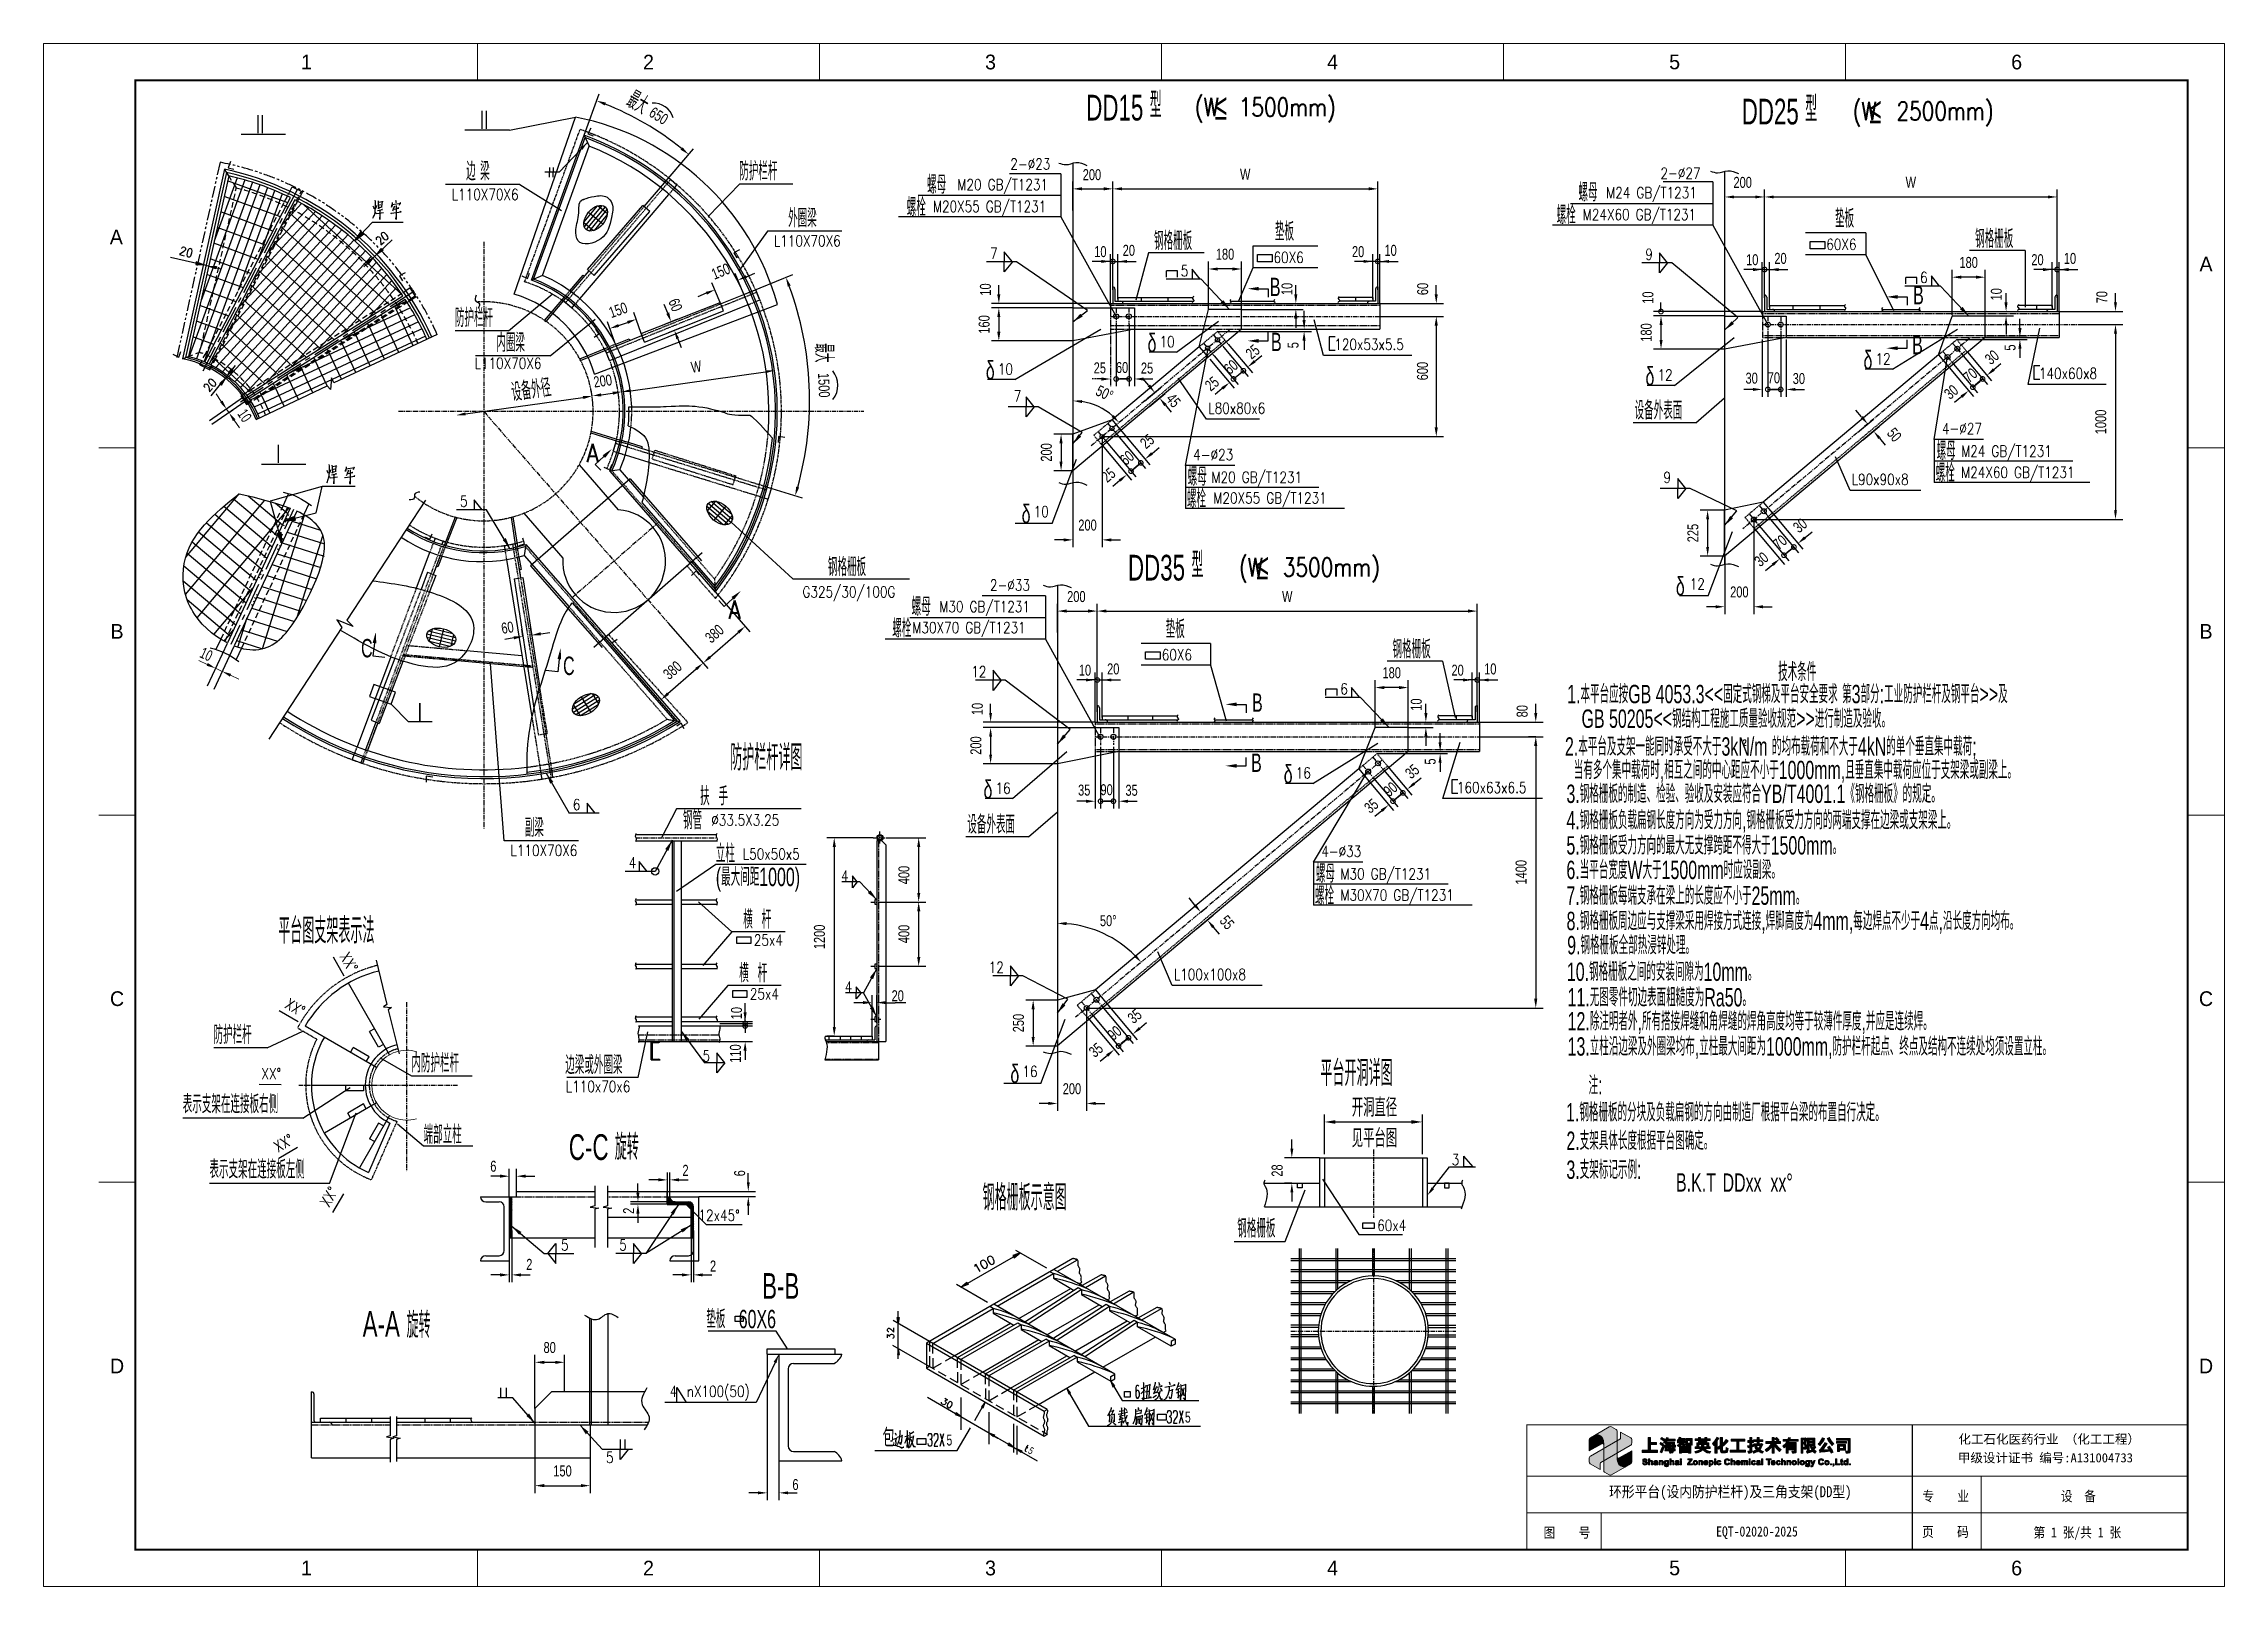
# Model space of a CAD drawing. Extents: x 148 to 221443, y -36682 to 6758.
# Drawn here: x 172245 to 184125, y -23749 to -15349 of the extents above; entities that cross this region are included whole.
import ezdxf
from ezdxf.enums import TextEntityAlignment as Align

# ---------------------------------------------------------------- set-up
doc = ezdxf.new("R2010")
doc.units = 0
doc.header["$LTSCALE"] = 10
doc.header["$MEASUREMENT"] = 0
for name, pattern in [('CENTERX2', [4, 2.5, -0.5, 0.5, -0.5]), ('HIDDENX2', [0.75, 0.5, -0.25]), ('PHANTOM', [2.5, 1.25, -0.25, 0.25, -0.25, 0.25, -0.25])]:
    doc.linetypes.add(name, pattern=pattern)
for name, color, linetype in [('2', 4, 'Continuous'), ('3', 255, 'Continuous'), ('6', 4, 'PHANTOM'), ('9', 6, 'Continuous'), ('CENTER', 1, 'CENTERX2'), ('RED', 7, 'Continuous'), ('TEXT', 7, 'Continuous'), ('WHITE', 7, 'Continuous'), ('图层 1', 7, 'Continuous')]:
    doc.layers.add(name, color=color, linetype=linetype)
doc.layers.add('2（细实线）', color=3, linetype='Continuous', lineweight=20)
doc.layers.add('图框层', color=7, linetype='Continuous', lineweight=15)
doc.styles.add('BIG', font='bsfb.shx', dxfattribs={"width": 0.7, "bigfont": 'bsf.shx'})
doc.styles.add('DHZ', font='ascii.shx', dxfattribs={"width": 0.65, "height": 5, "bigfont": 'lytxt.shx'})
doc.styles.add('HZ', font='ROMS.SHX', dxfattribs={"width": 0.75, "bigfont": 'GBCBIG.SHX'})
doc.styles.get("Standard").update_dxf_attribs({"font": 'wison_e.shx', "width": 0.75, "bigfont": 'wison_c.shx'})
doc.styles.add('tkhz2', font='')
doc.styles.add('XW', font='ROMANS.shx', dxfattribs={"width": 0.85})
doc.styles.add('ZYEQ', font='bsfb.shx', dxfattribs={"width": 0.7, "bigfont": 'bsf.shx'})
doc.styles.add('公司名', font='simhei.ttf')
doc.styles.get('tkhz2').set_extended_font_data('SimSun')
doc.dimstyles.new('DIM1', dxfattribs={"dimscale": 20, "dimtxt": 3, "dimasz": 2.5, "dimexe": 2, "dimexo": 0, "dimgap": 1, "dimtad": 0, "dimdec": 0, "dimzin": 0, "dimdsep": 46, "dimtxsty": 'Standard', "dimcen": 2, "dimclrd": 3, "dimclre": 3, "dimclrt": 3, "dimadec": 0, "dimazin": 0, "dimtfac": 0.666667, "dimtdec": 0, "dimtofl": 0, "dimtmove": 2, "dimatfit": 1, "dimfxl": 2, "dimtvp": 1.333333, "dimtolj": 1, "dimtzin": 0, "dimarcsym": 0})
doc.dimstyles.new('S-1', dxfattribs={"dimtxt": 3, "dimasz": 2.5, "dimexe": 1.25, "dimexo": 0, "dimgap": 1, "dimtad": 1, "dimdec": 0, "dimdsep": 46, "dimtxsty": 'BIG', "dimcen": 0, "dimclrd": 3, "dimclre": 3, "dimclrt": 3, "dimadec": 0, "dimazin": 2, "dimtfac": 1, "dimtdec": 0, "dimtmove": 2, "dimatfit": 3, "dimfxl": 1.25, "dimarcsym": 1})

msp = doc.modelspace()

# ---------------------------------------------------------------- texts
at = {"layer": '2'}
for s, height, style, width, p in [('DD15', 140, 'HZ', 0.65, (178235.932, -15697.6486)), ('(W  1500mm)', 100, 'XW', 0.8, (179284.07, -15694.8502)), ('DD25', 140, 'HZ', 0.65, (181806.6926, -15719.0422)), ('(W  2500mm)', 100, 'XW', 0.8, (182867.3636, -15716.2438)), ('7', 60, 'XW', 0.8, (177442.2248, -16490.4506)), ('9', 60, 'XW', 0.8, (181011.6828, -16496.1902)), ('5', 60, 'XW', 0.8, (178481.3067, -16585.7649)), ('6', 60, 'XW', 0.8, (182508.6362, -16622.2223)), ('7', 60, 'XW', 0.8, (177571.6655, -17267.9784)), ('9', 60, 'XW', 0.8, (181110.4747, -17710.6499)), ('DD35', 140, 'HZ', 0.65, (178463.1667, -18202.4485)), ('(W  3500mm)', 100, 'XW', 0.8, (179524.4493, -18199.6502)), ('12', 60, 'XW', 0.8, (177380.8952, -18769.1078)), ('6', 60, 'XW', 0.8, (179350.1205, -18862.7155)), ('6', 60, 'XW', 0.8, (175168.9627, -19492.345)), ('4', 60, 'XW', 0.8, (175473.3915, -19809.3911)), ('12', 60, 'XW', 0.8, (177475.9461, -20378.9141)), ('5', 60, 'XW', 0.8, (175875.7493, -20861.0653)), ('12x45%%D', 60, 'XW', 0.8, (176036.8475, -21729.2967)), ('5', 60, 'XW', 0.8, (175104.8097, -21890.1445)), ('5', 60, 'XW', 0.8, (175422.0255, -21890.1445)), ('A-A', 140, 'HZ', 0.65, (174186.0541, -22320.012)), ('5', 60, 'XW', 0.8, (175349.9721, -23047.3662))]:
    msp.add_text(s, height=height, dxfattribs=dict(at, style=style, width=width)).set_placement(p, align=Align.MIDDLE_RIGHT)
for s, height, style, width, p in [('型', 140, 'HZ', 0.65, (178270.5888, -15753.2658)), ('≤', 140, 'HZ', 0.65, (178624.944, -15762.4486)), ('型', 140, 'HZ', 0.65, (181841.3494, -15774.6594)), ('≤', 140, 'HZ', 0.65, (182190.3352, -15782.3801)), ('II', 100, 'HZ', 0.65, (173400.7908, -15837.1796)), ('II', 100, 'HZ', 0.65, (174620.7661, -15813.4073)), ('防护栏杆', 100, 'HZ', 0.65, (176034.7307, -16093.4877)), ('2-%%c27', 60, 'XW', 0.8, (181053.1052, -16084.5928)), ('M24 GB/T1231', 60, 'XW', 0.8, (180757.225, -16190.7185)), ('外圈梁', 100, 'HZ', 0.65, (176301.1583, -16349.0593)), ('M24X60 GB/T1231', 60, 'XW', 0.8, (180629.8907, -16309.5982)), ('垫板', 100, 'HZ', 0.65, (182004.2606, -16351.1545)), ('L110X70X6', 60, 'XW', 0.8, (176223.2118, -16453.2747)), ('钢格栅板', 100, 'HZ', 0.65, (178294.0027, -16473.0952)), ('垫板', 100, 'HZ', 0.65, (178953.0947, -16422.2764)), ('钢格栅板', 100, 'HZ', 0.65, (182767.3599, -16461.8772)), ('60X6', 60, 'XW', 0.8, (178945.0725, -16543.3281)), ('60X6', 60, 'XW', 0.8, (181956.3998, -16472.2062)), ('B', 100, 'HZ', 0.65, (178925.2045, -16723.9819)), ('B', 100, 'HZ', 0.65, (182429.4929, -16768.4394)), ('防护栏杆', 100, 'HZ', 0.65, (174485.5948, -16891.7336)), ('10', 60, 'XW', 0.8, (178324.5118, -17002.2826)), ('B', 100, 'HZ', 0.65, (178931.5908, -17023.5255)), ('120x53x5.5', 60, 'XW', 0.8, (179276.4209, -17017.0001)), ('B', 100, 'HZ', 0.65, (182424.1317, -17040.3296)), ('δ', 100, 'HZ', 0.65, (177377.8726, -17177.4544)), ('10', 60, 'XW', 0.8, (177443.4314, -17151.3665)), ('δ', 100, 'HZ', 0.65, (180971.5341, -17209.7292)), ('δ', 100, 'HZ', 0.65, (182159.2039, -17121.6088)), ('12', 60, 'XW', 0.8, (182224.7627, -17095.5209)), ('12', 60, 'XW', 0.8, (181037.0929, -17183.6413)), ('140x60x8', 60, 'XW', 0.8, (183114.7584, -17175.0525)), ('设备外表面', 100, 'HZ', 0.65, (180912.2012, -17395.9266)), ('4-%%c27', 60, 'XW', 0.8, (182586.4469, -17474.9135)), ('I', 100, 'HZ', 0.65, (173511.942, -17632.4456)), ('4-%%c23', 60, 'XW', 0.8, (178507.5931, -17616.9306)), ('螺母', 100, 'HZ', 0.65, (182557.1489, -17616.1538)), ('M24 GB/T1231', 60, 'XW', 0.8, (182691.1724, -17598.1381)), ('螺母', 100, 'HZ', 0.65, (178477.7725, -17756.3315)), ('L90x90x8', 60, 'XW', 0.8, (182094.496, -17752.0999)), ('螺栓', 100, 'HZ', 0.65, (182552.5041, -17736.6422)), ('M24X60 GB/T1231', 60, 'XW', 0.8, (182691.1426, -17713.6141)), ('螺栓', 100, 'HZ', 0.65, (178473.1278, -17876.8199)), ('δ', 100, 'HZ', 0.65, (177573.1402, -17959.8084)), ('10', 60, 'XW', 0.8, (177638.699, -17927.284)), ('型', 140, 'HZ', 0.65, (178497.8235, -18258.0657)), ('≤', 140, 'HZ', 0.65, (178851.3206, -18266.0141)), ('M30 GB/T1231', 60, 'XW', 0.8, (177124.5961, -18444.7272)), ('M30X70 GB/T1231', 60, 'XW', 0.8, (176977.942, -18558.7158)), ('垫板', 100, 'HZ', 0.65, (178357.8627, -18586.755)), ('C', 100, 'HZ', 0.65, (173974.5223, -18690.6934)), ('60X6', 60, 'XW', 0.8, (178336.5589, -18706.704)), ('钢格栅板', 100, 'HZ', 0.65, (179593.3875, -18696.3749)), ('C', 100, 'HZ', 0.65, (175075.228, -18786.7916)), ('B', 100, 'HZ', 0.65, (178828.2882, -18987.1794)), ('I', 100, 'HZ', 0.65, (174282.2366, -19039.0917)), ('防护栏杆详图', 140, 'HZ', 0.65, (175985.759, -19306.622)), ('B', 100, 'HZ', 0.65, (178822.9271, -19314.5518)), ('δ', 100, 'HZ', 0.65, (177365.3208, -19459.378)), ('δ', 100, 'HZ', 0.65, (179000.6882, -19376.1066)), ('16', 60, 'XW', 0.8, (179066.247, -19350.0187)), ('扶  手', 100, 'HZ', 0.65, (175821.3339, -19496.4864)), ('16', 60, 'XW', 0.8, (177430.8796, -19433.2901)), ('副梁', 100, 'HZ', 0.65, (174866.3792, -19668.0296)), ('钢管', 100, 'HZ', 0.65, (175728.1509, -19627.8821)), ('%%C33.5X3.25', 60, 'XW', 0.8, (175882.2096, -19606.6276)), ('设备外表面', 100, 'HZ', 0.65, (177276.984, -19650.4244)), ('L110X70X6', 60, 'XW', 0.8, (174788.4327, -19772.245)), ('立柱', 100, 'HZ', 0.65, (175907.0169, -19808.6918)), ('(最大间距1000)', 100, 'HZ', 0.65, (175906.7868, -19936.2081)), ('L50x50x5', 60, 'XW', 0.8, (176053.8615, -19791.5558)), ('螺母', 100, 'HZ', 0.65, (179175.8066, -19918.0148)), ('螺栓', 100, 'HZ', 0.65, (179171.1618, -20038.5033)), ('横  杆', 100, 'HZ', 0.65, (176056.509, -20167.6)), ('25x4', 60, 'XW', 0.8, (176114.1677, -20260.3585)), ('横  杆', 100, 'HZ', 0.65, (176034.6613, -20460.1916)), ('L100x100x8', 60, 'XW', 0.8, (178402.2214, -20447.6111)), ('25x4', 60, 'XW', 0.8, (176092.32, -20552.9501)), ('防护栏杆', 100, 'HZ', 0.65, (173170.7074, -20795.6402)), ('内防护栏杆', 100, 'HZ', 0.65, (174248.5038, -20950.6013)), ('边梁或外圈梁', 100, 'HZ', 0.65, (175086.8149, -20960.0689)), ('δ', 100, 'HZ', 0.65, (177511.8183, -21007.9028)), ('L110x70x6', 60, 'XW', 0.8, (175089.6417, -21057.3725)), ('16', 60, 'XW', 0.8, (177577.3771, -20975.3784)), ('端部立柱', 100, 'HZ', 0.65, (174315.008, -21339.0013)), ('C-C 旋转', 140, 'HZ', 0.65, (175106.4433, -21427.3427)), ('表示支架在连接板左侧', 100, 'HZ', 0.65, (173148.4682, -21528.3065)), ('   3', 59.25333, 'XW', 0.8, (179809.8733, -21455.6621)), ('钢格栅板示意图', 140, 'HZ', 0.65, (177360, -21701.9756)), ('钢格栅板', 100, 'HZ', 0.65, (178747.9114, -21850.0713)), ('60x4', 60, 'XW', 0.8, (179509.8114, -21813.5798)), ('nX100(50)', 60, 'XW', 0.8, (175748.6737, -22717.3518))]:
    msp.add_text(s, height=height, dxfattribs=dict(at, style=style, width=width)).set_placement(p)
at = {"layer": '2', "color": 3, "linetype": 'Continuous'}
for s, height, style, width, p in [('边 梁', 100, 'HZ', 0.65, (174547.1163, -16094.3342)), ('2-%%c23', 60, 'XW', 0.8, (177511.3279, -16034.5106)), ('L110X70X6', 60, 'XW', 0.8, (174468.5342, -16200.5405)), ('螺母', 100, 'HZ', 0.65, (177058.2121, -16166.5748)), ('M20 GB/T1231', 60, 'XW', 0.8, (177223.071, -16146.9948)), ('螺母', 100, 'HZ', 0.65, (180606.4047, -16208.4592)), ('螺栓', 100, 'HZ', 0.65, (176947.1505, -16289.5189)), ('M20X55 GB/T1231', 60, 'XW', 0.8, (177089.8674, -16265.8745)), ('螺栓', 100, 'HZ', 0.65, (180487.1738, -16331.4033)), ('内圈梁', 100, 'HZ', 0.65, (174711.6262, -17027.316)), ('δ', 100, 'HZ', 0.65, (178258.953, -17028.3705)), ('L110X70X6', 60, 'XW', 0.8, (174592.9924, -17119.7447)), ('L80x80x6', 60, 'XW', 0.8, (178589.497, -17364.0477)), ('M20 GB/T1231', 60, 'XW', 0.8, (178607.2476, -17740.1552)), ('M20X55 GB/T1231', 60, 'XW', 0.8, (178617.6918, -17853.1756)), ('钢格栅板', 100, 'HZ', 0.65, (176517.706, -18248.5901)), ('G325/30/100G', 60, 'XW', 0.8, (176379.2702, -18364.5763)), ('2-%%c33', 60, 'XW', 0.8, (177400.3541, -18327.3519)), ('δ', 100, 'HZ', 0.65, (181137.0214, -18353.405)), ('螺母', 100, 'HZ', 0.65, (176973.7758, -18464.3073)), ('螺栓', 100, 'HZ', 0.65, (176868.0065, -18582.3602)), ('技术条件', 100, 'HZ', 0.65, (181694.0259, -18820.1078)), ('1.本平台应按GB 4053.3<<固定式钢梯及平台安全要求 第3部分:工业防护栏杆及钢平台>>及', 100, 'HZ', 0.65, (180545.0224, -18940.5764)), ('GB 50205<<钢结构工程施工质量验收规范>>进行制造及验收。', 100, 'HZ', 0.65, (180623.1181, -19074.619)), ('2.本平台及支架一能同时承受不大于3kN/m 的均布载荷和不大于4kN的单个垂直集中载荷;', 100, 'HZ', 0.65, (180532.8663, -19226.0661)), ('  当有多个集中载荷时,相互之间的中心距应不小于1000mm,且垂直集中载荷应位于支架梁或副梁上。', 100, 'HZ', 0.65, (180532.8663, -19353.86)), ('160x63x6.5', 60, 'XW', 0.8, (179944.2951, -19429.5503)), ('3.钢格栅板的制造、检验、验收及安装应符合YB/T4001.1《钢格栅板》的规定。', 100, 'HZ', 0.65, (180541.0202, -19483.5886)), ('4.钢格栅板负载扁钢长度方向为受力方向,钢格栅板受力方向的两端支撑在边梁或支架梁上。', 100, 'HZ', 0.65, (180541.0202, -19626.9313)), ('4-%%c33', 60, 'XW', 0.8, (179205.1046, -19776.7746)), ('5.钢格栅板受力方向的最大无支撑跨距不得大于1500mm。', 100, 'HZ', 0.65, (180540.8463, -19764.4052)), ('M30 GB/T1231', 60, 'XW', 0.8, (179309.8302, -19899.9991)), ('6.当平台宽度W大于1500mm时应设副梁。', 100, 'HZ', 0.65, (180540.8317, -19898.0341)), ('M30X70 GB/T1231', 60, 'XW', 0.8, (179309.8003, -20015.4751)), ('7.钢格栅板每端支承在梁上的长度应不小于25mm。', 100, 'HZ', 0.65, (180540.8317, -20038.3079)), ('8.钢格栅板周边应与支撑梁采用焊接方式连接,焊脚高度为4mm,每边焊点不少于4点,沿长度方向均布。', 100, 'HZ', 0.65, (180541.6123, -20175.9569)), ('9.钢格栅板全部热浸锌处理。', 100, 'HZ', 0.65, (180544.98, -20307.882)), ('10.钢格栅板之间的安装间隙为10mm。', 100, 'HZ', 0.65, (180543.293, -20452.5394)), ('11.无图零件切边表面粗糙度为Ra50。', 100, 'HZ', 0.65, (180547.2485, -20591.7635)), ('12.除注明者外,所有搭接焊缝和角焊缝的焊角高度均等于较薄件厚度,并应是连续焊。', 100, 'HZ', 0.65, (180547.2485, -20722.3605)), ('13.立柱沿边梁及外圈梁均布,立柱最大间距为1000mm,防护栏杆起点、终点及结构不连续处均须设置立柱。', 100, 'HZ', 0.65, (180547.1873, -20859.3439)), ('注:', 100, 'HZ', 0.65, (180661.4921, -21070.8773)), ('表示支架在连接板右侧', 100, 'HZ', 0.65, (173003.0745, -21173.0182)), ('1.钢格栅板的分块及负载扁钢的方向由制造厂根据平台梁的布置自行决定。', 100, 'HZ', 0.65, (180538.7505, -21217.9739)), ('2.支架具体长度根据平台图确定。', 100, 'HZ', 0.65, (180540.814, -21372.6625)), ('3.支架标记示例:', 100, 'HZ', 0.65, (180540.814, -21530.4383)), ('B.K.T', 100, 'HZ', 0.65, (181137.7303, -21599.459)), ('DDxx  xx%%D', 100, 'HZ', 0.65, (181391.382, -21600.81)), ('垫板   60X6', 100, 'HZ', 0.65, (175855.3688, -22343.5519)), ('4', 60, 'XW', 0.8, (175655.0488, -22717.1738))]:
    msp.add_text(s, height=height, dxfattribs=dict(at, style=style, width=width)).set_placement(p)
at = {"layer": '2', "color": 3, "linetype": 'Continuous', "style": 'HZ', "width": 0.65}
msp.add_text('最大', height=100, rotation=270, dxfattribs=at).set_placement((176446.0495, -16981.0028))
at = {"layer": '2', "color": 3, "linetype": 'Continuous', "style": 'XW', "width": 0.8}
for s, p in [('5', (174554.6542, -17840.5622)), ('4', (176629.4662, -19880.9623)), ('4', (176650.0785, -20485.8954))]:
    msp.add_text(s, height=60, dxfattribs=at).set_placement(p, align=Align.MIDDLE_RIGHT)
at = {"layer": '2', "color": 3, "style": 'XW', "width": 0.8}
msp.add_text('12', height=60, dxfattribs=at).set_placement((181212.5943, -18320.8806))
at = {"layer": '2', "linetype": 'Continuous', "style": 'HZ', "width": 0.65}
for s, p in [('平台图支架表示法', (173523.4008, -20248.9781)), ('B-B ', (176159.1929, -22183.3549)), ('旋转', (174222.3678, -22396.5971))]:
    msp.add_text(s, height=140, dxfattribs=at).set_placement(p)
at = {"layer": '2', "style": 'XW', "width": 0.8}
for rotation, p in [(299.78667017, (173855.4542, -20318.3185)), (329.78667017, (173553.7977, -20596.0249)), (359.78667017, (173431.4086, -20987.3539)), (29.78667017, (173521.0811, -21387.4493)), (59.78667017, (173798.7875, -21689.1059))]:
    msp.add_text('XX%%d', height=60, rotation=rotation, dxfattribs=at).set_placement(p)
at = {"layer": '2', "style": 'HZ', "width": 0.65}
msp.add_text('平台开洞详图', height=140, dxfattribs=at).set_placement((179397.055, -20947.2243), align=Align.MIDDLE)
at = {"layer": '2', "color": 3, "insert": (175482.6787, -15669.0187), "char_height": 100, "attachment_point": 5, "rotation": 329.73793187, "style": 'HZ'}
msp.add_mtext('最大', dxfattribs=at)
at = {"layer": '2', "linetype": 'Continuous', "char_height": 100, "attachment_point": 5, "style": 'XW'}
for insert in [(175235.4576, -17577.8848), (176009.0052, -18431.6496)]:
    msp.add_mtext('A', dxfattribs=dict(at, insert=insert))
at = {"layer": '2', "insert": (179494.986, -21225.0642), "char_height": 100, "attachment_point": 5, "style": 'DHZ'}
msp.add_mtext('开洞直径\\P见平台图', dxfattribs=at)
at = {"layer": 'TEXT', "color": 3, "linetype": 'Continuous', "style": 'XW', "width": 0.8}
msp.add_text('2', height=30, dxfattribs=at).set_placement((181500.389, -19170.2074))
at = {"layer": '图框层', "ltscale": 10, "style": '公司名'}
for s, p in [('化工石化医药行业 （化工工程）', (182676.378, -22972.47)), ('甲级设计证书 编号:A131004733', (182673.3326, -23073.9469))]:
    msp.add_text(s, height=50, dxfattribs=at).set_placement(p)
at = {"layer": '图框层', "style": 'tkhz2', "width": 0.85}
for s, p in [('专    业', (182606.954, -23285.4805)), ('设  备', (183329.6594, -23285.4805)), ('图    号', (180543.7868, -23484.1092)), ('EQT-02020-2025', (181578.8996, -23477.6542)), ('页    码', (182605.5149, -23479.9973)), ('第 1 张/共 1 张', (183323.7796, -23482.9391))]:
    msp.add_text(s, height=55, dxfattribs=at).set_placement(p, align=Align.CENTER)
msp.add_attdef('环形平台(设内防护栏杆)及三角支架(DD型)', text='', height=60, dxfattribs=at).set_placement((181433.5808, -23263.7757), align=Align.CENTER)

# ---------------------------------------------------------------- blocks, each defined once
blk = doc.blocks.new('*D1680')
at = {"layer": '2', "color": 3, "lineweight": -2}
for p, q in [((174922, -22870), (174922, -23241)), ((175222, -23050), (175222, -23241)), ((174972, -23201), (175172, -23201))]:
    blk.add_line(p, q, dxfattribs=at)
at = {"layer": '2', "color": 3}
for points in [[(174972, -23192), (174972, -23209), (174922, -23201)], [(175172, -23209), (175172, -23192), (175222, -23201)]]:
    blk.add_solid(points, dxfattribs=at)
at = {"layer": 'Defpoints', "color": 0}
for p in [(174922, -22870), (175222, -23050), (175222, -23201)]:
    blk.add_point(p, dxfattribs=at)
at = {"layer": '2', "color": 3, "insert": (175072, -23121), "char_height": 60, "attachment_point": 5}
blk.add_mtext('\\A1;150', dxfattribs=at)
blk = doc.blocks.new('*D1681')
at = {"layer": '2', "color": 3, "lineweight": -2}
for p, q in [((174922, -22780), (174922, -22489)), ((174972, -22529), (175032, -22529)), ((175082, -22690), (175082, -22489))]:
    blk.add_line(p, q, dxfattribs=at)
at = {"layer": '2', "color": 3}
for points in [[(174972, -22521), (174972, -22538), (174922, -22529)], [(175032, -22538), (175032, -22521), (175082, -22529)]]:
    blk.add_solid(points, dxfattribs=at)
at = {"layer": 'Defpoints', "color": 0}
for p in [(175082, -22529), (175082, -22690), (174922, -22780)]:
    blk.add_point(p, dxfattribs=at)
at = {"layer": '2', "color": 3, "insert": (175002, -22449), "char_height": 60, "attachment_point": 5}
blk.add_mtext('\\A1;80', dxfattribs=at)
blk = doc.blocks.new('*D1682')
at = {"layer": '2', "color": 3, "lineweight": -2}
for p, q in [((179045, -21366), (179045, -21316)), ((179196, -21416), (179005, -21416)), ((179045, -21554), (179005, -21554)), ((179045, -21604), (179045, -21654))]:
    blk.add_line(p, q, dxfattribs=at)
at = {"layer": '2', "color": 3}
for points in [[(179037, -21366), (179053, -21366), (179045, -21416)], [(179053, -21604), (179037, -21604), (179045, -21554)]]:
    blk.add_solid(points, dxfattribs=at)
at = {"layer": 'Defpoints', "color": 0}
for p in [(179196, -21416), (179045, -21554), (179045, -21554)]:
    blk.add_point(p, dxfattribs=at)
at = {"layer": '2', "color": 3, "insert": (178965, -21485), "char_height": 60, "attachment_point": 5, "rotation": 90}
blk.add_mtext('\\A1;28', dxfattribs=at)
blk = doc.blocks.new('*D1683')
at = {"layer": '2', "color": 3, "linetype": 'Continuous', "lineweight": -2}
for p, q in [((176187, -22485), (176187, -23280)), ((176251, -23065), (176251, -23280)), ((176137, -23240), (176087, -23240)), ((176301, -23240), (176351, -23240))]:
    blk.add_line(p, q, dxfattribs=at)
at = {"layer": '2', "color": 3}
for points in [[(176137, -23248), (176137, -23232), (176187, -23240)], [(176301, -23232), (176301, -23248), (176251, -23240)]]:
    blk.add_solid(points, dxfattribs=at)
at = {"layer": 'Defpoints', "color": 0}
for p in [(176187, -22485), (176251, -23065), (176251, -23240)]:
    blk.add_point(p, dxfattribs=at)
at = {"layer": '2', "color": 3, "insert": (176341, -23195), "char_height": 60, "attachment_point": 5}
blk.add_mtext('\\A1;6', dxfattribs=at)
blk = doc.blocks.new('_DotSmall')
at = {"layer": 'WHITE', "color": 0, "const_width": 0.5}
blk.add_lwpolyline([(-0.0625, 0, 1), (0.0625, 0, 1)], format="xyb", close=True, dxfattribs=at)
blk = doc.blocks.new('*D1684')
at = {"layer": '2', "color": 3, "lineweight": -2}
for p, q in [((181558, -16579), (181508, -16579)), ((181608, -16808), (181608, -16539)), ((181620, -16733), (181620, -16539)), ((181620, -16579), (181670, -16579))]:
    blk.add_line(p, q, dxfattribs=at)
at = {"layer": '2', "color": 3}
blk.add_solid([(181558, -16588), (181558, -16571), (181608, -16579)], dxfattribs=at)
at = {"layer": 'Defpoints', "color": 0}
for p in [(181620, -16579), (181620, -16733), (181608, -16808)]:
    blk.add_point(p, dxfattribs=at)
at = {"layer": '2', "color": 3, "lineweight": -2, "xscale": 50, "yscale": 50, "zscale": 50, "rotation": 180}
blk.add_blockref('_DotSmall', (181620, -16579), dxfattribs=at)
at = {"layer": '2', "color": 3, "insert": (181553, -16526), "char_height": 60, "attachment_point": 5}
blk.add_mtext('\\A1;10', dxfattribs=at)
blk = doc.blocks.new('*D1685')
at = {"layer": '2', "color": 3, "lineweight": -2}
for p, q in [((181620, -16579), (181570, -16579)), ((181620, -16733), (181620, -16539)), ((181647, -16784), (181647, -16539)), ((181697, -16579), (181747, -16579))]:
    blk.add_line(p, q, dxfattribs=at)
at = {"layer": '2', "color": 3}
blk.add_solid([(181697, -16571), (181697, -16588), (181647, -16579)], dxfattribs=at)
at = {"layer": 'Defpoints', "color": 0}
for p in [(181620, -16579), (181620, -16733), (181647, -16784)]:
    blk.add_point(p, dxfattribs=at)
at = {"layer": '2', "color": 3, "lineweight": -2, "xscale": 50, "yscale": 50, "zscale": 50}
blk.add_blockref('_DotSmall', (181620, -16579), dxfattribs=at)
at = {"layer": '2', "color": 3, "insert": (181707, -16519), "char_height": 60, "attachment_point": 5}
blk.add_mtext('\\A1;20', dxfattribs=at)
blk = doc.blocks.new('*D1686')
at = {"layer": '2', "color": 3, "lineweight": -2}
for p, q in [((183137, -16579), (183087, -16579)), ((183187, -16784), (183187, -16539)), ((183214, -16733), (183214, -16539)), ((183214, -16579), (183264, -16579))]:
    blk.add_line(p, q, dxfattribs=at)
at = {"layer": '2', "color": 3}
blk.add_solid([(183137, -16588), (183137, -16571), (183187, -16579)], dxfattribs=at)
at = {"layer": 'Defpoints', "color": 0}
for p in [(183214, -16579), (183214, -16733), (183187, -16784)]:
    blk.add_point(p, dxfattribs=at)
at = {"layer": '2', "color": 3, "lineweight": -2, "xscale": 50, "yscale": 50, "zscale": 50, "rotation": 180}
blk.add_blockref('_DotSmall', (183214, -16579), dxfattribs=at)
at = {"layer": '2', "color": 3, "insert": (183107, -16526), "char_height": 60, "attachment_point": 5}
blk.add_mtext('\\A1;20', dxfattribs=at)
blk = doc.blocks.new('*D1687')
at = {"layer": '2', "color": 3, "lineweight": -2}
for p, q in [((183214, -16579), (183164, -16579)), ((183214, -16733), (183214, -16539)), ((183226, -16808), (183226, -16539)), ((183276, -16579), (183326, -16579))]:
    blk.add_line(p, q, dxfattribs=at)
at = {"layer": '2', "color": 3}
blk.add_solid([(183276, -16571), (183276, -16588), (183226, -16579)], dxfattribs=at)
at = {"layer": 'Defpoints', "color": 0}
for p in [(183214, -16579), (183214, -16733), (183226, -16808)]:
    blk.add_point(p, dxfattribs=at)
at = {"layer": '2', "color": 3, "lineweight": -2, "xscale": 50, "yscale": 50, "zscale": 50}
blk.add_blockref('_DotSmall', (183214, -16579), dxfattribs=at)
at = {"layer": '2', "color": 3, "insert": (183284, -16519), "char_height": 60, "attachment_point": 5}
blk.add_mtext('\\A1;10', dxfattribs=at)
blk = doc.blocks.new('*D1688')
at = {"layer": '2', "color": 3, "lineweight": -2}
for p, q in [((181620, -16733), (181620, -16144)), ((183214, -16733), (183214, -16144)), ((181670, -16184), (183164, -16184))]:
    blk.add_line(p, q, dxfattribs=at)
at = {"layer": '2', "color": 3}
for points in [[(181670, -16176), (181670, -16192), (181620, -16184)], [(183164, -16192), (183164, -16176), (183214, -16184)]]:
    blk.add_solid(points, dxfattribs=at)
at = {"layer": 'Defpoints', "color": 0}
for p in [(183214, -16184), (181620, -16733), (183214, -16733)]:
    blk.add_point(p, dxfattribs=at)
at = {"layer": '2', "color": 3, "insert": (182417, -16104), "char_height": 60, "attachment_point": 5}
blk.add_mtext('\\A1;W', dxfattribs=at)
blk = doc.blocks.new('*D1689')
at = {"layer": '2', "color": 3, "lineweight": -2}
for p, q in [((181403, -16302), (181403, -16144)), ((181620, -16733), (181620, -16144)), ((181453, -16184), (181570, -16184))]:
    blk.add_line(p, q, dxfattribs=at)
at = {"layer": '2', "color": 3}
for points in [[(181453, -16176), (181453, -16192), (181403, -16184)], [(181570, -16192), (181570, -16176), (181620, -16184)]]:
    blk.add_solid(points, dxfattribs=at)
at = {"layer": 'Defpoints', "color": 0}
for p in [(181620, -16184), (181403, -16302), (181620, -16733)]:
    blk.add_point(p, dxfattribs=at)
at = {"layer": '2', "color": 3, "insert": (181501, -16105), "char_height": 60, "attachment_point": 5}
blk.add_mtext('\\A1;200', dxfattribs=at)
blk = doc.blocks.new('*D1690')
at = {"layer": '2', "color": 3, "lineweight": -2}
for p, q in [((182642, -16828), (182642, -16581)), ((182772, -16621), (182692, -16621)), ((182822, -16828), (182822, -16581))]:
    blk.add_line(p, q, dxfattribs=at)
at = {"layer": '2', "color": 3}
for points in [[(182692, -16612), (182692, -16629), (182642, -16621)], [(182772, -16629), (182772, -16612), (182822, -16621)]]:
    blk.add_solid(points, dxfattribs=at)
at = {"layer": 'Defpoints', "color": 0}
for p in [(182642, -16621), (182642, -16828), (182822, -16828)]:
    blk.add_point(p, dxfattribs=at)
at = {"layer": '2', "color": 3, "insert": (182732, -16541), "char_height": 60, "attachment_point": 5}
blk.add_mtext('\\A1;180', dxfattribs=at)
blk = doc.blocks.new('*D1691')
at = {"layer": '2', "color": 3, "lineweight": -2}
for p, q in [((181635, -17918), (181805, -18121)), ((181658, -17899), (181828, -18102)), ((181841, -18039), (181879, -18007)), ((181780, -18090), (181741, -18122))]:
    blk.add_line(p, q, dxfattribs=at)
at = {"layer": '2', "color": 3}
blk.add_solid([(181835, -18032), (181846, -18045), (181802, -18071)], dxfattribs=at)
at = {"layer": 'Defpoints', "color": 0}
for p in [(181635, -17918), (181658, -17899), (181802, -18071)]:
    blk.add_point(p, dxfattribs=at)
at = {"layer": '2', "color": 3, "lineweight": -2, "xscale": 50, "yscale": 50, "zscale": 50, "rotation": 39.99999999978384}
blk.add_blockref('_DotSmall', (181780, -18090), dxfattribs=at)
at = {"layer": '2', "color": 3, "insert": (181814, -17973), "char_height": 60, "attachment_point": 5, "rotation": 40}
blk.add_mtext('\\A1;30', dxfattribs=at)
blk = doc.blocks.new('*D1692')
at = {"layer": '2', "color": 3, "lineweight": -2}
for p, q in [((181635, -17918), (181805, -18121)), ((181582, -17963), (181752, -18166)), ((181726, -18135), (181780, -18090))]:
    blk.add_line(p, q, dxfattribs=at)
at = {"layer": 'Defpoints', "color": 0}
for p in [(181635, -17918), (181582, -17963), (181780, -18090)]:
    blk.add_point(p, dxfattribs=at)
at = {"layer": '2', "color": 3, "lineweight": -2, "xscale": 50, "yscale": 50, "zscale": 50}
for p, rotation in [((181726, -18135), 219.9999999997845), ((181780, -18090), 39.9999999997845)]:
    blk.add_blockref('_DotSmall', p, dxfattribs=dict(at, rotation=rotation))
at = {"layer": '2', "color": 3, "insert": (181704, -18064), "char_height": 60, "attachment_point": 5, "rotation": 40}
blk.add_mtext('\\A1;70', dxfattribs=at)
blk = doc.blocks.new('*D1693')
at = {"layer": '2', "color": 3, "lineweight": -2}
for p, q in [((183346, -16878), (183572, -16878)), ((183532, -16928), (183532, -17890)), ((181562, -17940), (183572, -17940))]:
    blk.add_line(p, q, dxfattribs=at)
at = {"layer": '2', "color": 3}
for points in [[(183540, -16928), (183524, -16928), (183532, -16878)], [(183524, -17890), (183540, -17890), (183532, -17940)]]:
    blk.add_solid(points, dxfattribs=at)
at = {"layer": 'Defpoints', "color": 0}
for p in [(183346, -16878), (181562, -17940), (183532, -17940)]:
    blk.add_point(p, dxfattribs=at)
at = {"layer": '2', "color": 3, "insert": (183452, -17409), "char_height": 60, "attachment_point": 5, "rotation": 90}
blk.add_mtext('\\A1;1000', dxfattribs=at)
blk = doc.blocks.new('*D1694')
at = {"layer": '2', "color": 3, "lineweight": -2}
for p, q in [((181562, -17940), (181562, -18455)), ((181403, -18139), (181403, -18455)), ((181353, -18415), (181303, -18415)), ((181612, -18415), (181662, -18415))]:
    blk.add_line(p, q, dxfattribs=at)
at = {"layer": '2', "color": 3}
for points in [[(181353, -18424), (181353, -18407), (181403, -18415)], [(181612, -18407), (181612, -18424), (181562, -18415)]]:
    blk.add_solid(points, dxfattribs=at)
at = {"layer": 'Defpoints', "color": 0}
for p in [(181562, -17940), (181403, -18139), (181562, -18415)]:
    blk.add_point(p, dxfattribs=at)
at = {"layer": '2', "color": 3, "insert": (181483, -18335), "char_height": 60, "attachment_point": 5}
blk.add_mtext('\\A1;200', dxfattribs=at)
blk = doc.blocks.new('*D1695')
at = {"layer": '2', "color": 3, "lineweight": -2}
for p, q in [((181559, -17982), (181729, -18185)), ((181582, -17963), (181752, -18166)), ((181726, -18135), (181764, -18103)), ((181665, -18187), (181626, -18219))]:
    blk.add_line(p, q, dxfattribs=at)
at = {"layer": '2', "color": 3}
blk.add_solid([(181670, -18193), (181659, -18180), (181703, -18154)], dxfattribs=at)
at = {"layer": 'Defpoints', "color": 0}
for p in [(181559, -17982), (181582, -17963), (181726, -18135)]:
    blk.add_point(p, dxfattribs=at)
at = {"layer": '2', "color": 3, "lineweight": -2, "xscale": 50, "yscale": 50, "zscale": 50, "rotation": 219.9999999997854}
blk.add_blockref('_DotSmall', (181726, -18135), dxfattribs=at)
at = {"layer": '2', "color": 3, "insert": (181603, -18157), "char_height": 60, "attachment_point": 5, "rotation": 40}
blk.add_mtext('\\A1;30', dxfattribs=at)
blk = doc.blocks.new('*D1696')
at = {"layer": '2', "color": 3, "lineweight": -2}
for p, q in [((181403, -16832), (181016, -16832)), ((181056, -16882), (181056, -16962)), ((181403, -17012), (181016, -17012))]:
    blk.add_line(p, q, dxfattribs=at)
at = {"layer": '2', "color": 3}
for points in [[(181065, -16882), (181048, -16882), (181056, -16832)], [(181048, -16962), (181065, -16962), (181056, -17012)]]:
    blk.add_solid(points, dxfattribs=at)
at = {"layer": 'Defpoints', "color": 0}
for p in [(181403, -16832), (181056, -17012), (181403, -17012)]:
    blk.add_point(p, dxfattribs=at)
at = {"layer": '2', "color": 3, "insert": (180976, -16922), "char_height": 60, "attachment_point": 5, "rotation": 90}
blk.add_mtext('\\A1;180', dxfattribs=at)
blk = doc.blocks.new('*D1697')
at = {"layer": '2', "color": 3, "lineweight": -2}
for p, q in [((181608, -16808), (181016, -16808)), ((181403, -16832), (181016, -16832)), ((181056, -16808), (181056, -16758)), ((181056, -16882), (181056, -16932))]:
    blk.add_line(p, q, dxfattribs=at)
at = {"layer": '2', "color": 3}
blk.add_solid([(181065, -16882), (181048, -16882), (181056, -16832)], dxfattribs=at)
at = {"layer": 'Defpoints', "color": 0}
for p in [(181056, -16808), (181403, -16832), (181608, -16808)]:
    blk.add_point(p, dxfattribs=at)
at = {"layer": '2', "color": 3, "lineweight": -2, "xscale": 50, "yscale": 50, "zscale": 50, "rotation": 270}
blk.add_blockref('_DotSmall', (181056, -16808), dxfattribs=at)
at = {"layer": '2', "color": 3, "insert": (180985, -16732), "char_height": 60, "attachment_point": 5, "rotation": 90}
blk.add_mtext('\\A1;10', dxfattribs=at)
blk = doc.blocks.new('*D1698')
at = {"layer": '2', "color": 3, "lineweight": -2}
for p, q in [((181608, -16960), (181608, -17272)), ((181638, -16936), (181638, -17272)), ((181558, -17232), (181508, -17232)), ((181638, -17232), (181688, -17232))]:
    blk.add_line(p, q, dxfattribs=at)
at = {"layer": '2', "color": 3}
blk.add_solid([(181558, -17240), (181558, -17224), (181608, -17232)], dxfattribs=at)
at = {"layer": 'Defpoints', "color": 0}
for p in [(181608, -16960), (181638, -16936), (181638, -17232)]:
    blk.add_point(p, dxfattribs=at)
at = {"layer": '2', "color": 3, "lineweight": -2, "xscale": 50, "yscale": 50, "zscale": 50, "rotation": 180}
blk.add_blockref('_DotSmall', (181638, -17232), dxfattribs=at)
at = {"layer": '2', "color": 3, "insert": (181550, -17171), "char_height": 60, "attachment_point": 5}
blk.add_mtext('\\A1;30', dxfattribs=at)
blk = doc.blocks.new('*D1699')
at = {"layer": '2', "color": 3, "lineweight": -2}
for p, q in [((181638, -16924), (181638, -17272)), ((181708, -16923), (181708, -17272)), ((181638, -17232), (181708, -17232))]:
    blk.add_line(p, q, dxfattribs=at)
at = {"layer": 'Defpoints', "color": 0}
for p in [(181638, -16924), (181708, -16923), (181708, -17232)]:
    blk.add_point(p, dxfattribs=at)
at = {"layer": '2', "color": 3, "lineweight": -2, "xscale": 50, "yscale": 50, "zscale": 50, "rotation": 180}
blk.add_blockref('_DotSmall', (181638, -17232), dxfattribs=at)
at = {"layer": '2', "color": 3, "lineweight": -2, "xscale": 50, "yscale": 50, "zscale": 50}
blk.add_blockref('_DotSmall', (181708, -17232), dxfattribs=at)
at = {"layer": '2', "color": 3, "insert": (181671, -17169), "char_height": 60, "attachment_point": 5}
blk.add_mtext('\\A1;70', dxfattribs=at)
blk = doc.blocks.new('*D1700')
at = {"layer": '2', "color": 3, "lineweight": -2}
for p, q in [((181708, -16935), (181708, -17272)), ((181738, -16960), (181738, -17272)), ((181708, -17232), (181658, -17232)), ((181788, -17232), (181838, -17232))]:
    blk.add_line(p, q, dxfattribs=at)
at = {"layer": '2', "color": 3}
blk.add_solid([(181788, -17224), (181788, -17240), (181738, -17232)], dxfattribs=at)
at = {"layer": 'Defpoints', "color": 0}
for p in [(181708, -16935), (181738, -16960), (181738, -17232)]:
    blk.add_point(p, dxfattribs=at)
at = {"layer": '2', "color": 3, "lineweight": -2, "xscale": 50, "yscale": 50, "zscale": 50}
blk.add_blockref('_DotSmall', (181708, -17232), dxfattribs=at)
at = {"layer": '2', "color": 3, "insert": (181807, -17173), "char_height": 60, "attachment_point": 5}
blk.add_mtext('\\A1;30', dxfattribs=at)
blk = doc.blocks.new('*D1701')
at = {"layer": '2', "color": 3, "lineweight": -2}
for p, q in [((183532, -16758), (183532, -16708)), ((183226, -16808), (183572, -16808)), ((183346, -16878), (183572, -16878)), ((183532, -16928), (183532, -16978))]:
    blk.add_line(p, q, dxfattribs=at)
at = {"layer": '2', "color": 3}
for points in [[(183524, -16758), (183540, -16758), (183532, -16808)], [(183540, -16928), (183524, -16928), (183532, -16878)]]:
    blk.add_solid(points, dxfattribs=at)
at = {"layer": 'Defpoints', "color": 0}
for p in [(183226, -16808), (183346, -16878), (183532, -16878)]:
    blk.add_point(p, dxfattribs=at)
at = {"layer": '2', "color": 3, "insert": (183458, -16730), "char_height": 60, "attachment_point": 5, "rotation": 90}
blk.add_mtext('\\A1;70', dxfattribs=at)
blk = doc.blocks.new('*D1702')
at = {"layer": '2', "color": 3, "lineweight": -2}
for p, q in [((182149, -17382), (182117, -17344)), ((182126, -17467), (182212, -17395)), ((182158, -17506), (182244, -17433)), ((182246, -17497), (182278, -17535))]:
    blk.add_line(p, q, dxfattribs=at)
at = {"layer": '2', "color": 3}
for points in [[(182143, -17388), (182156, -17377), (182182, -17420)], [(182252, -17492), (182240, -17502), (182214, -17459)]]:
    blk.add_solid(points, dxfattribs=at)
at = {"layer": 'Defpoints', "color": 0}
for p in [(182182, -17420), (182126, -17467), (182158, -17506)]:
    blk.add_point(p, dxfattribs=at)
at = {"layer": '2', "color": 3, "insert": (182327, -17479), "char_height": 60, "attachment_point": 5, "rotation": 310}
blk.add_mtext('\\A1;50', dxfattribs=at)
blk = doc.blocks.new('*D1703')
at = {"layer": '2', "color": 3, "lineweight": -2}
for p, q in [((182649, -17094), (182781, -17250)), ((182626, -17113), (182758, -17270)), ((182755, -17220), (182793, -17188)), ((182694, -17271), (182655, -17303))]:
    blk.add_line(p, q, dxfattribs=at)
at = {"layer": '2', "color": 3}
blk.add_solid([(182699, -17278), (182688, -17265), (182732, -17239)], dxfattribs=at)
at = {"layer": 'Defpoints', "color": 0}
for p in [(182649, -17094), (182626, -17113), (182755, -17220)]:
    blk.add_point(p, dxfattribs=at)
at = {"layer": '2', "color": 3, "lineweight": -2, "xscale": 50, "yscale": 50, "zscale": 50, "rotation": 219.9999999997838}
blk.add_blockref('_DotSmall', (182755, -17220), dxfattribs=at)
at = {"layer": '2', "color": 3, "insert": (182637, -17246), "char_height": 60, "attachment_point": 5, "rotation": 40}
blk.add_mtext('\\A1;30', dxfattribs=at)
blk = doc.blocks.new('*D1704')
at = {"layer": '2', "color": 3, "lineweight": -2}
for p, q in [((182703, -17049), (182834, -17205)), ((182726, -17029), (182857, -17186)), ((182870, -17123), (182908, -17091)), ((182808, -17175), (182770, -17207))]:
    blk.add_line(p, q, dxfattribs=at)
at = {"layer": '2', "color": 3}
blk.add_solid([(182864, -17117), (182875, -17130), (182831, -17156)], dxfattribs=at)
at = {"layer": 'Defpoints', "color": 0}
for p in [(182703, -17049), (182726, -17029), (182831, -17156)]:
    blk.add_point(p, dxfattribs=at)
at = {"layer": '2', "color": 3, "lineweight": -2, "xscale": 50, "yscale": 50, "zscale": 50, "rotation": 39.99999999977852}
blk.add_blockref('_DotSmall', (182808, -17175), dxfattribs=at)
at = {"layer": '2', "color": 3, "insert": (182859, -17057), "char_height": 60, "attachment_point": 5, "rotation": 40}
blk.add_mtext('\\A1;30', dxfattribs=at)
blk = doc.blocks.new('*D1705')
at = {"layer": '2', "color": 3, "lineweight": -2}
for p, q in [((183011, -16898), (183011, -16848)), ((182668, -16960), (183051, -16960)), ((182822, -16948), (183051, -16948)), ((183011, -17010), (183011, -17060))]:
    blk.add_line(p, q, dxfattribs=at)
at = {"layer": '2', "color": 3}
for points in [[(183003, -16898), (183020, -16898), (183011, -16948)], [(183020, -17010), (183003, -17010), (183011, -16960)]]:
    blk.add_solid(points, dxfattribs=at)
at = {"layer": 'Defpoints', "color": 0}
for p in [(182668, -16960), (182822, -16948), (183011, -16948)]:
    blk.add_point(p, dxfattribs=at)
at = {"layer": '2', "color": 3, "insert": (182958, -17004), "char_height": 60, "attachment_point": 5, "rotation": 90}
blk.add_mtext('\\A1;5', dxfattribs=at)
blk = doc.blocks.new('*D1706')
at = {"layer": '2', "color": 3, "lineweight": -2}
for p, q in [((182649, -17094), (182781, -17250)), ((182703, -17049), (182834, -17205)), ((182755, -17220), (182808, -17175))]:
    blk.add_line(p, q, dxfattribs=at)
at = {"layer": 'Defpoints', "color": 0}
for p in [(182649, -17094), (182703, -17049), (182808, -17175)]:
    blk.add_point(p, dxfattribs=at)
at = {"layer": '2', "color": 3, "lineweight": -2, "xscale": 50, "yscale": 50, "zscale": 50}
for p, rotation in [((182755, -17220), 219.9999999997975), ((182808, -17175), 39.99999999979752)]:
    blk.add_blockref('_DotSmall', p, dxfattribs=dict(at, rotation=rotation))
at = {"layer": '2', "color": 3, "insert": (182741, -17155), "char_height": 60, "attachment_point": 5, "rotation": 40}
blk.add_mtext('\\A1;70', dxfattribs=at)
blk = doc.blocks.new('*D1707')
at = {"layer": '2', "color": 3, "lineweight": -2}
for p, q in [((182936, -16758), (182936, -16708)), ((182767, -16808), (182976, -16808)), ((182822, -16832), (182976, -16832)), ((182936, -16882), (182936, -16932))]:
    blk.add_line(p, q, dxfattribs=at)
at = {"layer": '2', "color": 3}
for points in [[(182927, -16758), (182944, -16758), (182936, -16808)], [(182944, -16882), (182927, -16882), (182936, -16832)]]:
    blk.add_solid(points, dxfattribs=at)
at = {"layer": 'Defpoints', "color": 0}
for p in [(182767, -16808), (182822, -16832), (182936, -16808)]:
    blk.add_point(p, dxfattribs=at)
at = {"layer": '2', "color": 3, "insert": (182883, -16714), "char_height": 60, "attachment_point": 5, "rotation": 90}
blk.add_mtext('\\A1;10', dxfattribs=at)
blk = doc.blocks.new('*D1708')
at = {"layer": '2', "color": 3, "lineweight": -2}
for p, q in [((178058, -16764), (178058, -16495)), ((178070, -16689), (178070, -16495)), ((178008, -16535), (177958, -16535)), ((178070, -16535), (178120, -16535))]:
    blk.add_line(p, q, dxfattribs=at)
at = {"layer": '2', "color": 3}
blk.add_solid([(178008, -16543), (178008, -16527), (178058, -16535)], dxfattribs=at)
at = {"layer": 'Defpoints', "color": 0}
for p in [(178070, -16535), (178070, -16689), (178058, -16764)]:
    blk.add_point(p, dxfattribs=at)
at = {"layer": '2', "color": 3, "lineweight": -2, "xscale": 50, "yscale": 50, "zscale": 50, "rotation": 180}
blk.add_blockref('_DotSmall', (178070, -16535), dxfattribs=at)
at = {"layer": '2', "color": 3, "insert": (178002, -16482), "char_height": 60, "attachment_point": 5}
blk.add_mtext('\\A1;10', dxfattribs=at)
blk = doc.blocks.new('*D1709')
at = {"layer": '2', "color": 3, "lineweight": -2}
for p, q in [((178070, -16689), (178070, -16495)), ((178097, -16740), (178097, -16495)), ((178070, -16535), (178020, -16535)), ((178147, -16535), (178197, -16535))]:
    blk.add_line(p, q, dxfattribs=at)
at = {"layer": '2', "color": 3}
blk.add_solid([(178147, -16527), (178147, -16543), (178097, -16535)], dxfattribs=at)
at = {"layer": 'Defpoints', "color": 0}
for p in [(178070, -16535), (178070, -16689), (178097, -16740)]:
    blk.add_point(p, dxfattribs=at)
at = {"layer": '2', "color": 3, "lineweight": -2, "xscale": 50, "yscale": 50, "zscale": 50}
blk.add_blockref('_DotSmall', (178070, -16535), dxfattribs=at)
at = {"layer": '2', "color": 3, "insert": (178157, -16475), "char_height": 60, "attachment_point": 5}
blk.add_mtext('\\A1;20', dxfattribs=at)
blk = doc.blocks.new('*D1710')
at = {"layer": '2', "color": 3, "lineweight": -2}
for p, q in [((179486, -16740), (179486, -16495)), ((179513, -16689), (179513, -16495)), ((179436, -16535), (179386, -16535)), ((179513, -16535), (179563, -16535))]:
    blk.add_line(p, q, dxfattribs=at)
at = {"layer": '2', "color": 3}
blk.add_solid([(179436, -16543), (179436, -16527), (179486, -16535)], dxfattribs=at)
at = {"layer": 'Defpoints', "color": 0}
for p in [(179513, -16535), (179486, -16740), (179513, -16689)]:
    blk.add_point(p, dxfattribs=at)
at = {"layer": '2', "color": 3, "lineweight": -2, "xscale": 50, "yscale": 50, "zscale": 50, "rotation": 180}
blk.add_blockref('_DotSmall', (179513, -16535), dxfattribs=at)
at = {"layer": '2', "color": 3, "insert": (179406, -16482), "char_height": 60, "attachment_point": 5}
blk.add_mtext('\\A1;20', dxfattribs=at)
blk = doc.blocks.new('*D1711')
at = {"layer": '2', "color": 3, "lineweight": -2}
for p, q in [((179513, -16689), (179513, -16495)), ((179525, -16764), (179525, -16495)), ((179513, -16535), (179463, -16535)), ((179575, -16535), (179625, -16535))]:
    blk.add_line(p, q, dxfattribs=at)
at = {"layer": '2', "color": 3}
blk.add_solid([(179575, -16527), (179575, -16543), (179525, -16535)], dxfattribs=at)
at = {"layer": 'Defpoints', "color": 0}
for p in [(179513, -16535), (179513, -16689), (179525, -16764)]:
    blk.add_point(p, dxfattribs=at)
at = {"layer": '2', "color": 3, "lineweight": -2, "xscale": 50, "yscale": 50, "zscale": 50}
blk.add_blockref('_DotSmall', (179513, -16535), dxfattribs=at)
at = {"layer": '2', "color": 3, "insert": (179583, -16475), "char_height": 60, "attachment_point": 5}
blk.add_mtext('\\A1;10', dxfattribs=at)
blk = doc.blocks.new('*D1712')
at = {"layer": '2', "color": 3, "lineweight": -2}
for p, q in [((177852, -16258), (177852, -16100)), ((177902, -16140), (178020, -16140)), ((178070, -16689), (178070, -16100))]:
    blk.add_line(p, q, dxfattribs=at)
at = {"layer": '2', "color": 3}
for points in [[(177902, -16131), (177902, -16148), (177852, -16140)], [(178020, -16148), (178020, -16131), (178070, -16140)]]:
    blk.add_solid(points, dxfattribs=at)
at = {"layer": 'Defpoints', "color": 0}
for p in [(178070, -16140), (177852, -16258), (178070, -16689)]:
    blk.add_point(p, dxfattribs=at)
at = {"layer": '2', "color": 3, "insert": (177956, -16063), "char_height": 60, "attachment_point": 5}
blk.add_mtext('\\A1;200', dxfattribs=at)
blk = doc.blocks.new('*D1713')
at = {"layer": '2', "color": 3, "lineweight": -2}
for p, q in [((177449, -16714), (177449, -16664)), ((178058, -16764), (177409, -16764)), ((177852, -16788), (177409, -16788)), ((177449, -16838), (177449, -16888))]:
    blk.add_line(p, q, dxfattribs=at)
at = {"layer": '2', "color": 3}
for points in [[(177440, -16714), (177457, -16714), (177449, -16764)], [(177457, -16838), (177440, -16838), (177449, -16788)]]:
    blk.add_solid(points, dxfattribs=at)
at = {"layer": 'Defpoints', "color": 0}
for p in [(177449, -16764), (177852, -16788), (178058, -16764)]:
    blk.add_point(p, dxfattribs=at)
at = {"layer": '2', "color": 3, "insert": (177376, -16688), "char_height": 60, "attachment_point": 5, "rotation": 90}
blk.add_mtext('\\A1;10', dxfattribs=at)
blk = doc.blocks.new('*D1714')
at = {"layer": '2', "color": 3, "lineweight": -2}
for p, q in [((178070, -16689), (178070, -16100)), ((178120, -16140), (179463, -16140)), ((179513, -16674), (179513, -16100))]:
    blk.add_line(p, q, dxfattribs=at)
at = {"layer": '2', "color": 3}
for points in [[(178120, -16131), (178120, -16148), (178070, -16140)], [(179463, -16148), (179463, -16131), (179513, -16140)]]:
    blk.add_solid(points, dxfattribs=at)
at = {"layer": 'Defpoints', "color": 0}
for p in [(179513, -16140), (178070, -16689), (179513, -16674)]:
    blk.add_point(p, dxfattribs=at)
at = {"layer": '2', "color": 3, "insert": (178791, -16060), "char_height": 60, "attachment_point": 5}
blk.add_mtext('\\A1;W', dxfattribs=at)
blk = doc.blocks.new('*D1715')
at = {"layer": '2', "color": 3, "lineweight": -2}
for p, q in [((177852, -16788), (177409, -16788)), ((177449, -16838), (177449, -16918)), ((177854, -16968), (177409, -16968))]:
    blk.add_line(p, q, dxfattribs=at)
at = {"layer": '2', "color": 3}
for points in [[(177457, -16838), (177440, -16838), (177449, -16788)], [(177440, -16918), (177457, -16918), (177449, -16968)]]:
    blk.add_solid(points, dxfattribs=at)
at = {"layer": 'Defpoints', "color": 0}
for p in [(177852, -16788), (177449, -16968), (177854, -16968)]:
    blk.add_point(p, dxfattribs=at)
at = {"layer": '2', "color": 3, "insert": (177369, -16878), "char_height": 60, "attachment_point": 5, "rotation": 90}
blk.add_mtext('\\A1;160', dxfattribs=at)
blk = doc.blocks.new('*D1716')
at = {"layer": '3', "color": 3, "linetype": 'HIDDENX2', "lineweight": -2}
for p, q in [((178058, -16904), (178058, -17215)), ((178088, -16879), (178088, -17215)), ((178008, -17175), (177958, -17175)), ((178088, -17175), (178138, -17175))]:
    blk.add_line(p, q, dxfattribs=at)
at = {"layer": '3', "color": 3}
blk.add_solid([(178008, -17184), (178008, -17167), (178058, -17175)], dxfattribs=at)
at = {"layer": 'Defpoints', "color": 0}
for p in [(178058, -16904), (178088, -16879), (178088, -17175)]:
    blk.add_point(p, dxfattribs=at)
at = {"layer": '3', "color": 3, "lineweight": -2, "xscale": 50, "yscale": 50, "zscale": 50, "rotation": 180}
blk.add_blockref('_DotSmall', (178088, -17175), dxfattribs=at)
at = {"layer": '3', "color": 3, "insert": (177999, -17115), "char_height": 60, "attachment_point": 5}
blk.add_mtext('\\A1;25', dxfattribs=at)
blk = doc.blocks.new('*D1717')
at = {"layer": '2', "color": 3, "lineweight": -2}
for p, q in [((178088, -16879), (178088, -17215)), ((178158, -16879), (178158, -17215)), ((178088, -17175), (178158, -17175))]:
    blk.add_line(p, q, dxfattribs=at)
at = {"layer": 'Defpoints', "color": 0}
for p in [(178088, -16879), (178158, -16879), (178158, -17175)]:
    blk.add_point(p, dxfattribs=at)
at = {"layer": '2', "color": 3, "lineweight": -2, "xscale": 50, "yscale": 50, "zscale": 50, "rotation": 180}
blk.add_blockref('_DotSmall', (178088, -17175), dxfattribs=at)
at = {"layer": '2', "color": 3, "lineweight": -2, "xscale": 50, "yscale": 50, "zscale": 50}
blk.add_blockref('_DotSmall', (178158, -17175), dxfattribs=at)
at = {"layer": '2', "color": 3, "insert": (178120, -17113), "char_height": 60, "attachment_point": 5}
blk.add_mtext('\\A1;60', dxfattribs=at)
blk = doc.blocks.new('*D1718')
at = {"layer": '2', "color": 3, "lineweight": -2}
for p, q in [((178158, -16879), (178158, -17215)), ((178188, -16904), (178188, -17215)), ((178158, -17175), (178108, -17175)), ((178238, -17175), (178288, -17175))]:
    blk.add_line(p, q, dxfattribs=at)
at = {"layer": '2', "color": 3}
blk.add_solid([(178238, -17167), (178238, -17184), (178188, -17175)], dxfattribs=at)
at = {"layer": 'Defpoints', "color": 0}
for p in [(178158, -16879), (178188, -16904), (178188, -17175)]:
    blk.add_point(p, dxfattribs=at)
at = {"layer": '2', "color": 3, "lineweight": -2, "xscale": 50, "yscale": 50, "zscale": 50}
blk.add_blockref('_DotSmall', (178158, -17175), dxfattribs=at)
at = {"layer": '2', "color": 3, "insert": (178256, -17116), "char_height": 60, "attachment_point": 5}
blk.add_mtext('\\A1;25', dxfattribs=at)
blk = doc.blocks.new('*D1719')
at = {"layer": '2', "color": 3, "lineweight": -2}
for p, q in [((179525, -16834), (179872, -16834)), ((179832, -16884), (179832, -17439)), ((178012, -17489), (179872, -17489))]:
    blk.add_line(p, q, dxfattribs=at)
at = {"layer": '2', "color": 3}
for points in [[(179840, -16884), (179823, -16884), (179832, -16834)], [(179823, -17439), (179840, -17439), (179832, -17489)]]:
    blk.add_solid(points, dxfattribs=at)
at = {"layer": 'Defpoints', "color": 0}
for p in [(179525, -16834), (178012, -17489), (179832, -17489)]:
    blk.add_point(p, dxfattribs=at)
at = {"layer": '2', "color": 3, "insert": (179757, -17132), "char_height": 60, "attachment_point": 5, "rotation": 90}
blk.add_mtext('\\A1;600', dxfattribs=at)
blk = doc.blocks.new('*D1720')
at = {"layer": '2', "color": 3, "lineweight": -2}
for p, q in [((178698, -16985), (178830, -17142)), ((178675, -17004), (178807, -17161)), ((178842, -17079), (178881, -17047)), ((178781, -17130), (178743, -17163))]:
    blk.add_line(p, q, dxfattribs=at)
at = {"layer": '2', "color": 3}
blk.add_solid([(178837, -17073), (178848, -17085), (178804, -17111)], dxfattribs=at)
at = {"layer": 'Defpoints', "color": 0}
for p in [(178698, -16985), (178675, -17004), (178804, -17111)]:
    blk.add_point(p, dxfattribs=at)
at = {"layer": '2', "color": 3, "lineweight": -2, "xscale": 50, "yscale": 50, "zscale": 50, "rotation": 39.99999999977852}
blk.add_blockref('_DotSmall', (178781, -17130), dxfattribs=at)
at = {"layer": '2', "color": 3, "insert": (178832, -17027), "char_height": 60, "attachment_point": 5, "rotation": 40}
blk.add_mtext('\\A1;25', dxfattribs=at)
blk = doc.blocks.new('*D1721')
at = {"layer": '2', "color": 3, "lineweight": -2}
for p, q in [((178622, -17049), (178753, -17206)), ((178675, -17004), (178807, -17161)), ((178727, -17175), (178781, -17130))]:
    blk.add_line(p, q, dxfattribs=at)
at = {"layer": 'Defpoints', "color": 0}
for p in [(178622, -17049), (178675, -17004), (178781, -17130)]:
    blk.add_point(p, dxfattribs=at)
at = {"layer": '2', "color": 3, "lineweight": -2, "xscale": 50, "yscale": 50, "zscale": 50}
for p, rotation in [((178727, -17175), 219.9999999997822), ((178781, -17130), 39.99999999978221)]:
    blk.add_blockref('_DotSmall', p, dxfattribs=dict(at, rotation=rotation))
at = {"layer": '2', "color": 3, "insert": (178713, -17110), "char_height": 60, "attachment_point": 5, "rotation": 40}
blk.add_mtext('\\A1;60', dxfattribs=at)
blk = doc.blocks.new('*D1722')
at = {"layer": '2', "color": 3, "lineweight": -2}
for p, q in [((178599, -17068), (178730, -17225)), ((178622, -17049), (178753, -17206)), ((178727, -17175), (178766, -17143)), ((178666, -17227), (178628, -17259))]:
    blk.add_line(p, q, dxfattribs=at)
at = {"layer": '2', "color": 3}
blk.add_solid([(178672, -17233), (178661, -17220), (178705, -17195)], dxfattribs=at)
at = {"layer": 'Defpoints', "color": 0}
for p in [(178599, -17068), (178622, -17049), (178727, -17175)]:
    blk.add_point(p, dxfattribs=at)
at = {"layer": '2', "color": 3, "lineweight": -2, "xscale": 50, "yscale": 50, "zscale": 50, "rotation": 219.9999999998104}
blk.add_blockref('_DotSmall', (178727, -17175), dxfattribs=at)
at = {"layer": '2', "color": 3, "insert": (178610, -17201), "char_height": 60, "attachment_point": 5, "rotation": 40}
blk.add_mtext('\\A1;25', dxfattribs=at)
blk = doc.blocks.new('*D1723')
at = {"layer": '2', "color": 3, "lineweight": -2}
for p, q in [((178002, -17524), (178172, -17726)), ((178025, -17505), (178195, -17707)), ((178169, -17677), (178207, -17644)), ((178108, -17728), (178069, -17760))]:
    blk.add_line(p, q, dxfattribs=at)
at = {"layer": '2', "color": 3}
blk.add_solid([(178113, -17734), (178102, -17722), (178146, -17696)], dxfattribs=at)
at = {"layer": 'Defpoints', "color": 0}
for p in [(178002, -17524), (178025, -17505), (178169, -17677)]:
    blk.add_point(p, dxfattribs=at)
at = {"layer": '2', "color": 3, "lineweight": -2, "xscale": 50, "yscale": 50, "zscale": 50, "rotation": 219.999999999764}
blk.add_blockref('_DotSmall', (178169, -17677), dxfattribs=at)
at = {"layer": '2', "color": 3, "insert": (178046, -17698), "char_height": 60, "attachment_point": 5, "rotation": 40}
blk.add_mtext('\\A1;25', dxfattribs=at)
blk = doc.blocks.new('*D1724')
at = {"layer": '2', "color": 3, "lineweight": -2}
for p, q in [((178078, -17460), (178248, -17662)), ((178025, -17505), (178195, -17707)), ((178169, -17677), (178222, -17632))]:
    blk.add_line(p, q, dxfattribs=at)
at = {"layer": 'Defpoints', "color": 0}
for p in [(178078, -17460), (178025, -17505), (178222, -17632)]:
    blk.add_point(p, dxfattribs=at)
at = {"layer": '2', "color": 3, "lineweight": -2, "xscale": 50, "yscale": 50, "zscale": 50}
for p, rotation in [((178169, -17677), 219.9999999997845), ((178222, -17632), 39.9999999997845)]:
    blk.add_blockref('_DotSmall', p, dxfattribs=dict(at, rotation=rotation))
at = {"layer": '2', "color": 3, "insert": (178147, -17605), "char_height": 60, "attachment_point": 5, "rotation": 40}
blk.add_mtext('\\A1;60', dxfattribs=at)
blk = doc.blocks.new('*D1725')
at = {"layer": '2', "color": 3, "lineweight": -2}
for p, q in [((178078, -17460), (178248, -17662)), ((178101, -17440), (178271, -17643)), ((178284, -17580), (178322, -17548)), ((178222, -17632), (178184, -17664))]:
    blk.add_line(p, q, dxfattribs=at)
at = {"layer": '2', "color": 3}
blk.add_solid([(178278, -17574), (178289, -17586), (178245, -17612)], dxfattribs=at)
at = {"layer": 'Defpoints', "color": 0}
for p in [(178078, -17460), (178101, -17440), (178245, -17612)]:
    blk.add_point(p, dxfattribs=at)
at = {"layer": '2', "color": 3, "lineweight": -2, "xscale": 50, "yscale": 50, "zscale": 50, "rotation": 39.99999999977852}
blk.add_blockref('_DotSmall', (178222, -17632), dxfattribs=at)
at = {"layer": '2', "color": 3, "insert": (178257, -17515), "char_height": 60, "attachment_point": 5, "rotation": 40}
blk.add_mtext('\\A1;25', dxfattribs=at)
blk = doc.blocks.new('*D1726')
at = {"layer": '2', "color": 3, "lineweight": -2}
for p, q in [((179832, -16714), (179832, -16664)), ((179525, -16764), (179872, -16764)), ((179525, -16834), (179872, -16834)), ((179832, -16884), (179832, -16934))]:
    blk.add_line(p, q, dxfattribs=at)
at = {"layer": '2', "color": 3}
for points in [[(179823, -16714), (179840, -16714), (179832, -16764)], [(179840, -16884), (179823, -16884), (179832, -16834)]]:
    blk.add_solid(points, dxfattribs=at)
at = {"layer": 'Defpoints', "color": 0}
for p in [(179525, -16764), (179525, -16834), (179832, -16834)]:
    blk.add_point(p, dxfattribs=at)
at = {"layer": '2', "color": 3, "insert": (179758, -16685), "char_height": 60, "attachment_point": 5, "rotation": 90}
blk.add_mtext('\\A1;60', dxfattribs=at)
blk = doc.blocks.new('*D1727')
at = {"layer": '2', "color": 3, "lineweight": -2}
for p, q in [((179112, -16854), (179112, -16804)), ((178640, -16916), (179152, -16916)), ((178795, -16904), (179152, -16904)), ((179112, -16966), (179112, -17016))]:
    blk.add_line(p, q, dxfattribs=at)
at = {"layer": '2', "color": 3}
for points in [[(179103, -16854), (179120, -16854), (179112, -16904)], [(179120, -16966), (179103, -16966), (179112, -16916)]]:
    blk.add_solid(points, dxfattribs=at)
at = {"layer": 'Defpoints', "color": 0}
for p in [(178640, -16916), (178795, -16904), (179112, -16904)]:
    blk.add_point(p, dxfattribs=at)
at = {"layer": '2', "color": 3, "insert": (179052, -16991), "char_height": 60, "attachment_point": 5, "rotation": 90}
blk.add_mtext('\\A1;5', dxfattribs=at)
blk = doc.blocks.new('*D1728')
at = {"layer": '2', "color": 3, "lineweight": -2}
for p, q in [((179067, -16714), (179067, -16664)), ((178740, -16764), (179107, -16764)), ((178771, -16796), (179107, -16796)), ((179067, -16846), (179067, -16896))]:
    blk.add_line(p, q, dxfattribs=at)
at = {"layer": '2', "color": 3}
for points in [[(179058, -16714), (179075, -16714), (179067, -16764)], [(179075, -16846), (179058, -16846), (179067, -16796)]]:
    blk.add_solid(points, dxfattribs=at)
at = {"layer": 'Defpoints', "color": 0}
for p in [(178740, -16764), (178771, -16796), (179067, -16764)]:
    blk.add_point(p, dxfattribs=at)
at = {"layer": '2', "color": 3, "insert": (179019, -16685), "char_height": 60, "attachment_point": 5, "rotation": 90}
blk.add_mtext('\\A1;10', dxfattribs=at)
blk = doc.blocks.new('*D1729')
at = {"layer": '2', "color": 3, "lineweight": -2}
for p, q in [((178591, -16796), (178591, -16536)), ((178721, -16576), (178641, -16576)), ((178771, -16796), (178771, -16536))]:
    blk.add_line(p, q, dxfattribs=at)
at = {"layer": '2', "color": 3}
for points in [[(178641, -16568), (178641, -16585), (178591, -16576)], [(178721, -16585), (178721, -16568), (178771, -16576)]]:
    blk.add_solid(points, dxfattribs=at)
at = {"layer": 'Defpoints', "color": 0}
for p in [(178591, -16576), (178591, -16796), (178771, -16796)]:
    blk.add_point(p, dxfattribs=at)
at = {"layer": '2', "color": 3, "insert": (178681, -16496), "char_height": 60, "attachment_point": 5}
blk.add_mtext('\\A1;180', dxfattribs=at)
blk = doc.blocks.new('*D1730')
at = {"layer": '2', "color": 3, "lineweight": -2}
for p, q in [((178266, -17210), (178234, -17172)), ((178243, -17295), (178329, -17223)), ((178268, -17326), (178355, -17254)), ((178356, -17318), (178388, -17356))]:
    blk.add_line(p, q, dxfattribs=at)
at = {"layer": '2', "color": 3}
for points in [[(178260, -17216), (178273, -17205), (178298, -17249)], [(178363, -17312), (178350, -17323), (178324, -17279)]]:
    blk.add_solid(points, dxfattribs=at)
at = {"layer": 'Defpoints', "color": 0}
for p in [(178243, -17295), (178268, -17326), (178298, -17249)]:
    blk.add_point(p, dxfattribs=at)
at = {"layer": '2', "color": 3, "insert": (178400, -17292), "char_height": 60, "attachment_point": 5, "rotation": 310}
blk.add_mtext('\\A1;45', dxfattribs=at)
blk = doc.blocks.new('*D1731')
at = {"layer": '2', "color": 3, "lineweight": -2}
for p, q in [((178012, -17489), (178012, -18091)), ((177852, -17695), (177852, -18091)), ((177802, -18051), (177752, -18051)), ((178062, -18051), (178112, -18051))]:
    blk.add_line(p, q, dxfattribs=at)
at = {"layer": '2', "color": 3}
for points in [[(177802, -18060), (177802, -18043), (177852, -18051)], [(178062, -18043), (178062, -18060), (178012, -18051)]]:
    blk.add_solid(points, dxfattribs=at)
at = {"layer": 'Defpoints', "color": 0}
for p in [(178012, -17489), (177852, -17695), (178012, -18051)]:
    blk.add_point(p, dxfattribs=at)
at = {"layer": '2', "color": 3, "insert": (177932, -17971), "char_height": 60, "attachment_point": 5}
blk.add_mtext('\\A1;200', dxfattribs=at)
blk = doc.blocks.new('*D1732')
at = {"layer": '2', "color": 3, "lineweight": -2}
blk.add_arc((177852, -17621), 327, 48.4459, 81.2333, dxfattribs=at)
at = {"layer": '2', "color": 3}
for points in [[(177903, -17290), (177901, -17306), (177852, -17294)], [(178063, -17382), (178075, -17371), (178104, -17413)]]:
    blk.add_solid(points, dxfattribs=at)
at = {"layer": 'Defpoints', "color": 0}
for p in [(177852, -16000), (178709, -16911), (178033, -17349), (178021, -17481), (177852, -18140)]:
    blk.add_point(p, dxfattribs=at)
at = {"layer": '2', "color": 3, "insert": (178025, -17253), "char_height": 60, "attachment_point": 5, "rotation": 334.8396}
blk.add_mtext('\\A1;50%%d', dxfattribs=at)
blk = doc.blocks.new('*D1733')
at = {"layer": '2', "color": 3, "lineweight": -2}
for p, q in [((179775, -18993), (179775, -18943)), ((179607, -19043), (179815, -19043)), ((179679, -19073), (179815, -19073)), ((179775, -19123), (179775, -19173))]:
    blk.add_line(p, q, dxfattribs=at)
at = {"layer": '2', "color": 3}
for points in [[(179767, -18993), (179784, -18993), (179775, -19043)], [(179784, -19123), (179767, -19123), (179775, -19073)]]:
    blk.add_solid(points, dxfattribs=at)
at = {"layer": 'Defpoints', "color": 0}
for p in [(179607, -19043), (179679, -19073), (179775, -19043)]:
    blk.add_point(p, dxfattribs=at)
at = {"layer": '2', "color": 3, "insert": (179723, -18948), "char_height": 60, "attachment_point": 5, "rotation": 90}
blk.add_mtext('\\A1;10', dxfattribs=at)
blk = doc.blocks.new('*D1734')
at = {"layer": '2', "color": 3, "lineweight": -2}
for p, q in [((179853, -19153), (179853, -19103)), ((179509, -19215), (179893, -19215)), ((179663, -19203), (179893, -19203)), ((179853, -19265), (179853, -19315))]:
    blk.add_line(p, q, dxfattribs=at)
at = {"layer": '2', "color": 3}
for points in [[(179844, -19153), (179861, -19153), (179853, -19203)], [(179861, -19265), (179844, -19265), (179853, -19215)]]:
    blk.add_solid(points, dxfattribs=at)
at = {"layer": 'Defpoints', "color": 0}
for p in [(179509, -19215), (179663, -19203), (179853, -19203)]:
    blk.add_point(p, dxfattribs=at)
at = {"layer": '2', "color": 3, "insert": (179799, -19258), "char_height": 60, "attachment_point": 5, "rotation": 90}
blk.add_mtext('\\A1;5', dxfattribs=at)
blk = doc.blocks.new('*D1735')
at = {"layer": '2', "color": 3, "lineweight": -2}
for p, q in [((179544, -19303), (179676, -19460)), ((179567, -19284), (179699, -19441)), ((179711, -19378), (179750, -19346)), ((179650, -19429), (179612, -19461))]:
    blk.add_line(p, q, dxfattribs=at)
at = {"layer": '2', "color": 3}
blk.add_solid([(179706, -19372), (179717, -19384), (179673, -19410)], dxfattribs=at)
at = {"layer": 'Defpoints', "color": 0}
for p in [(179544, -19303), (179567, -19284), (179673, -19410)]:
    blk.add_point(p, dxfattribs=at)
at = {"layer": '2', "color": 3, "lineweight": -2, "xscale": 50, "yscale": 50, "zscale": 50, "rotation": 39.99999999977852}
blk.add_blockref('_DotSmall', (179650, -19429), dxfattribs=at)
at = {"layer": '2', "color": 3, "insert": (179701, -19312), "char_height": 60, "attachment_point": 5, "rotation": 40}
blk.add_mtext('\\A1;35', dxfattribs=at)
blk = doc.blocks.new('*D1736')
at = {"layer": '2', "color": 3, "lineweight": -2}
for p, q in [((177985, -18988), (177985, -18399)), ((180055, -18988), (180055, -18399)), ((178035, -18439), (180005, -18439))]:
    blk.add_line(p, q, dxfattribs=at)
at = {"layer": '2', "color": 3}
for points in [[(178035, -18430), (178035, -18447), (177985, -18439)], [(180005, -18447), (180005, -18430), (180055, -18439)]]:
    blk.add_solid(points, dxfattribs=at)
at = {"layer": 'Defpoints', "color": 0}
for p in [(180055, -18439), (177985, -18988), (180055, -18988)]:
    blk.add_point(p, dxfattribs=at)
at = {"layer": '2', "color": 3, "insert": (179020, -18359), "char_height": 60, "attachment_point": 5}
blk.add_mtext('\\A1;W', dxfattribs=at)
blk = doc.blocks.new('*D1737')
at = {"layer": '2', "color": 3, "lineweight": -2}
for p, q in [((178073, -19178), (178073, -19514)), ((178103, -19203), (178103, -19514)), ((178073, -19474), (178023, -19474)), ((178153, -19474), (178203, -19474))]:
    blk.add_line(p, q, dxfattribs=at)
at = {"layer": '2', "color": 3}
blk.add_solid([(178153, -19466), (178153, -19483), (178103, -19474)], dxfattribs=at)
at = {"layer": 'Defpoints', "color": 0}
for p in [(178073, -19178), (178103, -19203), (178103, -19474)]:
    blk.add_point(p, dxfattribs=at)
at = {"layer": '2', "color": 3, "lineweight": -2, "xscale": 50, "yscale": 50, "zscale": 50}
blk.add_blockref('_DotSmall', (178073, -19474), dxfattribs=at)
at = {"layer": '2', "color": 3, "insert": (178172, -19415), "char_height": 60, "attachment_point": 5}
blk.add_mtext('\\A1;35', dxfattribs=at)
blk = doc.blocks.new('*D1738')
at = {"layer": '2', "color": 3, "lineweight": -2}
for p, q in [((178003, -19178), (178003, -19514)), ((178073, -19178), (178073, -19514)), ((178003, -19474), (178073, -19474))]:
    blk.add_line(p, q, dxfattribs=at)
at = {"layer": 'Defpoints', "color": 0}
for p in [(178003, -19178), (178073, -19178), (178073, -19474)]:
    blk.add_point(p, dxfattribs=at)
at = {"layer": '2', "color": 3, "lineweight": -2, "xscale": 50, "yscale": 50, "zscale": 50, "rotation": 180}
blk.add_blockref('_DotSmall', (178003, -19474), dxfattribs=at)
at = {"layer": '2', "color": 3, "lineweight": -2, "xscale": 50, "yscale": 50, "zscale": 50}
blk.add_blockref('_DotSmall', (178073, -19474), dxfattribs=at)
at = {"layer": '2', "color": 3, "insert": (178036, -19412), "char_height": 60, "attachment_point": 5}
blk.add_mtext('\\A1;90', dxfattribs=at)
blk = doc.blocks.new('*D1739')
at = {"layer": '2', "color": 3, "lineweight": -2}
for p, q in [((177973, -19203), (177973, -19514)), ((178003, -19178), (178003, -19514)), ((177923, -19474), (177873, -19474)), ((178003, -19474), (178053, -19474))]:
    blk.add_line(p, q, dxfattribs=at)
at = {"layer": '2', "color": 3}
blk.add_solid([(177923, -19483), (177923, -19466), (177973, -19474)], dxfattribs=at)
at = {"layer": 'Defpoints', "color": 0}
for p in [(177973, -19203), (178003, -19178), (178003, -19474)]:
    blk.add_point(p, dxfattribs=at)
at = {"layer": '2', "color": 3, "lineweight": -2, "xscale": 50, "yscale": 50, "zscale": 50, "rotation": 180}
blk.add_blockref('_DotSmall', (178003, -19474), dxfattribs=at)
at = {"layer": '2', "color": 3, "insert": (177914, -19414), "char_height": 60, "attachment_point": 5}
blk.add_mtext('\\A1;35', dxfattribs=at)
blk = doc.blocks.new('*D1740')
at = {"layer": '2', "color": 3, "lineweight": -2}
for p, q in [((177404, -18993), (177404, -18943)), ((177973, -19043), (177364, -19043)), ((177768, -19073), (177364, -19073)), ((177404, -19123), (177404, -19173))]:
    blk.add_line(p, q, dxfattribs=at)
at = {"layer": '2', "color": 3}
for points in [[(177396, -18993), (177412, -18993), (177404, -19043)], [(177412, -19123), (177396, -19123), (177404, -19073)]]:
    blk.add_solid(points, dxfattribs=at)
at = {"layer": 'Defpoints', "color": 0}
for p in [(177404, -19043), (177768, -19073), (177973, -19043)]:
    blk.add_point(p, dxfattribs=at)
at = {"layer": '2', "color": 3, "insert": (177332, -18972), "char_height": 60, "attachment_point": 5, "rotation": 90}
blk.add_mtext('\\A1;10', dxfattribs=at)
blk = doc.blocks.new('*D1741')
at = {"layer": '2', "color": 3, "lineweight": -2}
for p, q in [((177768, -19073), (177364, -19073)), ((177404, -19123), (177404, -19220)), ((177768, -19270), (177364, -19270))]:
    blk.add_line(p, q, dxfattribs=at)
at = {"layer": '2', "color": 3}
for points in [[(177412, -19123), (177396, -19123), (177404, -19073)], [(177396, -19220), (177412, -19220), (177404, -19270)]]:
    blk.add_solid(points, dxfattribs=at)
at = {"layer": 'Defpoints', "color": 0}
for p in [(177768, -19073), (177404, -19270), (177768, -19270)]:
    blk.add_point(p, dxfattribs=at)
at = {"layer": '2', "color": 3, "insert": (177324, -19171), "char_height": 60, "attachment_point": 5, "rotation": 90}
blk.add_mtext('\\A1;200', dxfattribs=at)
blk = doc.blocks.new('*D1742')
at = {"layer": '2', "color": 3, "lineweight": -2}
blk.add_arc((177768, -20734), 595, 44.8141, 85.1859, dxfattribs=at)
at = {"layer": '2', "color": 3}
for points in [[(177818, -20132), (177817, -20149), (177768, -20139)], [(178184, -20320), (178196, -20309), (178224, -20351)]]:
    blk.add_solid(points, dxfattribs=at)
at = {"layer": 'Defpoints', "color": 0}
for p in [(177768, -18704), (179101, -19615), (178095, -20236), (177951, -20579), (177768, -20844)]:
    blk.add_point(p, dxfattribs=at)
at = {"layer": '2', "color": 3, "insert": (178045, -20125), "char_height": 60, "attachment_point": 5, "rotation": 0.1}
blk.add_mtext('\\A1;50%%d', dxfattribs=at)
blk = doc.blocks.new('*D1743')
at = {"layer": '2', "color": 3, "lineweight": -2}
for p, q in [((177934, -20654), (178104, -20857)), ((177957, -20635), (178127, -20838)), ((178101, -20807), (178139, -20775)), ((178040, -20859), (178001, -20891))]:
    blk.add_line(p, q, dxfattribs=at)
at = {"layer": '2', "color": 3}
blk.add_solid([(178045, -20865), (178034, -20852), (178078, -20826)], dxfattribs=at)
at = {"layer": 'Defpoints', "color": 0}
for p in [(177934, -20654), (177957, -20635), (178101, -20807)]:
    blk.add_point(p, dxfattribs=at)
at = {"layer": '2', "color": 3, "lineweight": -2, "xscale": 50, "yscale": 50, "zscale": 50, "rotation": 219.9999999997838}
blk.add_blockref('_DotSmall', (178101, -20807), dxfattribs=at)
at = {"layer": '2', "color": 3, "insert": (177978, -20829), "char_height": 60, "attachment_point": 5, "rotation": 40}
blk.add_mtext('\\A1;35', dxfattribs=at)
blk = doc.blocks.new('*D1744')
at = {"layer": '2', "color": 3, "lineweight": -2}
for p, q in [((177927, -20600), (177927, -21160)), ((177768, -20794), (177768, -21160)), ((177718, -21120), (177668, -21120)), ((177977, -21120), (178027, -21120))]:
    blk.add_line(p, q, dxfattribs=at)
at = {"layer": '2', "color": 3}
for points in [[(177718, -21128), (177718, -21111), (177768, -21120)], [(177977, -21111), (177977, -21128), (177927, -21120)]]:
    blk.add_solid(points, dxfattribs=at)
at = {"layer": 'Defpoints', "color": 0}
for p in [(177927, -20600), (177768, -20794), (177927, -21120)]:
    blk.add_point(p, dxfattribs=at)
at = {"layer": '2', "color": 3, "insert": (177847, -21040), "char_height": 60, "attachment_point": 5}
blk.add_mtext('\\A1;200', dxfattribs=at)
blk = doc.blocks.new('*D1745')
at = {"layer": '2', "color": 3, "lineweight": -2}
for p, q in [((177957, -20635), (178127, -20838)), ((178010, -20590), (178180, -20793)), ((178101, -20807), (178155, -20762))]:
    blk.add_line(p, q, dxfattribs=at)
at = {"layer": 'Defpoints', "color": 0}
for p in [(177957, -20635), (178010, -20590), (178155, -20762)]:
    blk.add_point(p, dxfattribs=at)
at = {"layer": '2', "color": 3, "lineweight": -2, "xscale": 50, "yscale": 50, "zscale": 50}
for p, rotation in [((178101, -20807), 219.9999999997822), ((178155, -20762), 39.99999999978221)]:
    blk.add_blockref('_DotSmall', p, dxfattribs=dict(at, rotation=rotation))
at = {"layer": '2', "color": 3, "insert": (178079, -20736), "char_height": 60, "attachment_point": 5, "rotation": 40}
blk.add_mtext('\\A1;90', dxfattribs=at)
blk = doc.blocks.new('*D1746')
at = {"layer": '2', "color": 3, "lineweight": -2}
for p, q in [((178010, -20590), (178180, -20793)), ((178033, -20571), (178203, -20773)), ((178155, -20762), (178116, -20794)), ((178216, -20711), (178254, -20679))]:
    blk.add_line(p, q, dxfattribs=at)
at = {"layer": '2', "color": 3}
blk.add_solid([(178211, -20704), (178221, -20717), (178178, -20743)], dxfattribs=at)
at = {"layer": 'Defpoints', "color": 0}
for p in [(178010, -20590), (178033, -20571), (178178, -20743)]:
    blk.add_point(p, dxfattribs=at)
at = {"layer": '2', "color": 3, "lineweight": -2, "xscale": 50, "yscale": 50, "zscale": 50, "rotation": 39.99999999978537}
blk.add_blockref('_DotSmall', (178155, -20762), dxfattribs=at)
at = {"layer": '2', "color": 3, "insert": (178189, -20645), "char_height": 60, "attachment_point": 5, "rotation": 40}
blk.add_mtext('\\A1;35', dxfattribs=at)
blk = doc.blocks.new('*D1747')
at = {"layer": '2', "color": 3, "lineweight": -2}
for p, q in [((178517, -20040), (178485, -20001)), ((178549, -20078), (178580, -20052)), ((178529, -20168), (178616, -20095)), ((178617, -20159), (178649, -20198))]:
    blk.add_line(p, q, dxfattribs=at)
at = {"layer": '2', "color": 3}
for points in [[(178510, -20045), (178523, -20034), (178549, -20078)], [(178623, -20154), (178611, -20165), (178585, -20121)]]:
    blk.add_solid(points, dxfattribs=at)
at = {"layer": 'Defpoints', "color": 0}
for p in [(178529, -20168), (178549, -20078), (178549, -20078)]:
    blk.add_point(p, dxfattribs=at)
at = {"layer": '2', "color": 3, "insert": (178692, -20134), "char_height": 60, "attachment_point": 5, "rotation": 310}
blk.add_mtext('\\A1;55', dxfattribs=at)
blk = doc.blocks.new('*D1748')
at = {"layer": '2', "color": 3, "lineweight": -2}
for p, q in [((179490, -19348), (179622, -19505)), ((179544, -19303), (179676, -19460)), ((179596, -19474), (179650, -19429))]:
    blk.add_line(p, q, dxfattribs=at)
at = {"layer": 'Defpoints', "color": 0}
for p in [(179490, -19348), (179544, -19303), (179650, -19429)]:
    blk.add_point(p, dxfattribs=at)
at = {"layer": '2', "color": 3, "lineweight": -2, "xscale": 50, "yscale": 50, "zscale": 50}
for p, rotation in [((179596, -19474), 219.9999999997845), ((179650, -19429), 39.9999999997845)]:
    blk.add_blockref('_DotSmall', p, dxfattribs=dict(at, rotation=rotation))
at = {"layer": '2', "color": 3, "insert": (179582, -19409), "char_height": 60, "attachment_point": 5, "rotation": 40}
blk.add_mtext('\\A1;90', dxfattribs=at)
blk = doc.blocks.new('*D1749')
at = {"layer": '2', "color": 3, "lineweight": -2}
for p, q in [((179490, -19348), (179622, -19505)), ((179467, -19367), (179599, -19524)), ((179596, -19474), (179635, -19442)), ((179535, -19526), (179497, -19558))]:
    blk.add_line(p, q, dxfattribs=at)
at = {"layer": '2', "color": 3}
blk.add_solid([(179540, -19532), (179530, -19519), (179573, -19494)], dxfattribs=at)
at = {"layer": 'Defpoints', "color": 0}
for p in [(179490, -19348), (179467, -19367), (179596, -19474)]:
    blk.add_point(p, dxfattribs=at)
at = {"layer": '2', "color": 3, "lineweight": -2, "xscale": 50, "yscale": 50, "zscale": 50, "rotation": 219.9999999997785}
blk.add_blockref('_DotSmall', (179596, -19474), dxfattribs=at)
at = {"layer": '2', "color": 3, "insert": (179478, -19500), "char_height": 60, "attachment_point": 5, "rotation": 40}
blk.add_mtext('\\A1;35', dxfattribs=at)
blk = doc.blocks.new('*D1750')
at = {"layer": '2', "color": 3, "lineweight": -2}
for p, q in [((177768, -18556), (177768, -18399)), ((177985, -18988), (177985, -18399)), ((177818, -18439), (177935, -18439))]:
    blk.add_line(p, q, dxfattribs=at)
at = {"layer": '2', "color": 3}
for points in [[(177818, -18430), (177818, -18447), (177768, -18439)], [(177935, -18447), (177935, -18430), (177985, -18439)]]:
    blk.add_solid(points, dxfattribs=at)
at = {"layer": 'Defpoints', "color": 0}
for p in [(177985, -18439), (177768, -18556), (177985, -18988)]:
    blk.add_point(p, dxfattribs=at)
at = {"layer": '2', "color": 3, "insert": (177871, -18360), "char_height": 60, "attachment_point": 5}
blk.add_mtext('\\A1;200', dxfattribs=at)
blk = doc.blocks.new('*D1751')
at = {"layer": '2', "color": 3, "lineweight": -2}
for p, q in [((177985, -18814), (177935, -18814)), ((177985, -18968), (177985, -18774)), ((178012, -19019), (178012, -18774)), ((178062, -18814), (178112, -18814))]:
    blk.add_line(p, q, dxfattribs=at)
at = {"layer": '2', "color": 3}
blk.add_solid([(178062, -18806), (178062, -18822), (178012, -18814)], dxfattribs=at)
at = {"layer": 'Defpoints', "color": 0}
for p in [(177985, -18814), (177985, -18968), (178012, -19019)]:
    blk.add_point(p, dxfattribs=at)
at = {"layer": '2', "color": 3, "lineweight": -2, "xscale": 50, "yscale": 50, "zscale": 50}
blk.add_blockref('_DotSmall', (177985, -18814), dxfattribs=at)
at = {"layer": '2', "color": 3, "insert": (178072, -18754), "char_height": 60, "attachment_point": 5}
blk.add_mtext('\\A1;20', dxfattribs=at)
blk = doc.blocks.new('*D1752')
at = {"layer": '2', "color": 3, "lineweight": -2}
for p, q in [((177923, -18814), (177873, -18814)), ((177973, -19043), (177973, -18774)), ((177985, -18968), (177985, -18774)), ((177985, -18814), (178035, -18814))]:
    blk.add_line(p, q, dxfattribs=at)
at = {"layer": '2', "color": 3}
blk.add_solid([(177923, -18822), (177923, -18806), (177973, -18814)], dxfattribs=at)
at = {"layer": 'Defpoints', "color": 0}
for p in [(177985, -18814), (177985, -18968), (177973, -19043)]:
    blk.add_point(p, dxfattribs=at)
at = {"layer": '2', "color": 3, "lineweight": -2, "xscale": 50, "yscale": 50, "zscale": 50, "rotation": 180}
blk.add_blockref('_DotSmall', (177985, -18814), dxfattribs=at)
at = {"layer": '2', "color": 3, "insert": (177918, -18761), "char_height": 60, "attachment_point": 5}
blk.add_mtext('\\A1;10', dxfattribs=at)
blk = doc.blocks.new('*D1753')
at = {"layer": '2', "color": 3, "lineweight": -2}
for p, q in [((179499, -19073), (179499, -18815)), ((179629, -18855), (179549, -18855)), ((179679, -19073), (179679, -18815))]:
    blk.add_line(p, q, dxfattribs=at)
at = {"layer": '2', "color": 3}
for points in [[(179549, -18847), (179549, -18864), (179499, -18855)], [(179629, -18864), (179629, -18847), (179679, -18855)]]:
    blk.add_solid(points, dxfattribs=at)
at = {"layer": 'Defpoints', "color": 0}
for p in [(179499, -18855), (179499, -19073), (179679, -19073)]:
    blk.add_point(p, dxfattribs=at)
at = {"layer": '2', "color": 3, "insert": (179589, -18775), "char_height": 60, "attachment_point": 5}
blk.add_mtext('\\A1;180', dxfattribs=at)
blk = doc.blocks.new('*D1754')
at = {"layer": '2', "color": 3, "lineweight": -2}
for p, q in [((180374, -18993), (180374, -18943)), ((180067, -19043), (180414, -19043)), ((180067, -19123), (180414, -19123)), ((180374, -19173), (180374, -19223))]:
    blk.add_line(p, q, dxfattribs=at)
at = {"layer": '2', "color": 3}
for points in [[(180365, -18993), (180382, -18993), (180374, -19043)], [(180382, -19173), (180365, -19173), (180374, -19123)]]:
    blk.add_solid(points, dxfattribs=at)
at = {"layer": 'Defpoints', "color": 0}
for p in [(180067, -19043), (180067, -19123), (180374, -19123)]:
    blk.add_point(p, dxfattribs=at)
at = {"layer": '2', "color": 3, "insert": (180300, -18984), "char_height": 60, "attachment_point": 5, "rotation": 90}
blk.add_mtext('\\A1;80', dxfattribs=at)
blk = doc.blocks.new('*D1755')
at = {"layer": '2', "color": 3, "lineweight": -2}
for p, q in [((180055, -18814), (180005, -18814)), ((180055, -18968), (180055, -18774)), ((180067, -19043), (180067, -18774)), ((180117, -18814), (180167, -18814))]:
    blk.add_line(p, q, dxfattribs=at)
at = {"layer": '2', "color": 3}
blk.add_solid([(180117, -18806), (180117, -18822), (180067, -18814)], dxfattribs=at)
at = {"layer": 'Defpoints', "color": 0}
for p in [(180055, -18814), (180055, -18968), (180067, -19043)]:
    blk.add_point(p, dxfattribs=at)
at = {"layer": '2', "color": 3, "lineweight": -2, "xscale": 50, "yscale": 50, "zscale": 50}
blk.add_blockref('_DotSmall', (180055, -18814), dxfattribs=at)
at = {"layer": '2', "color": 3, "insert": (180126, -18754), "char_height": 60, "attachment_point": 5}
blk.add_mtext('\\A1;10', dxfattribs=at)
blk = doc.blocks.new('*D1756')
at = {"layer": '2', "color": 3, "lineweight": -2}
for p, q in [((179978, -18814), (179928, -18814)), ((180028, -19019), (180028, -18774)), ((180055, -18968), (180055, -18774)), ((180055, -18814), (180105, -18814))]:
    blk.add_line(p, q, dxfattribs=at)
at = {"layer": '2', "color": 3}
blk.add_solid([(179978, -18822), (179978, -18806), (180028, -18814)], dxfattribs=at)
at = {"layer": 'Defpoints', "color": 0}
for p in [(180055, -18814), (180055, -18968), (180028, -19019)]:
    blk.add_point(p, dxfattribs=at)
at = {"layer": '2', "color": 3, "lineweight": -2, "xscale": 50, "yscale": 50, "zscale": 50, "rotation": 180}
blk.add_blockref('_DotSmall', (180055, -18814), dxfattribs=at)
at = {"layer": '2', "color": 3, "insert": (179948, -18761), "char_height": 60, "attachment_point": 5}
blk.add_mtext('\\A1;20', dxfattribs=at)
blk = doc.blocks.new('*D1757')
at = {"layer": '2', "color": 3, "lineweight": -2}
for p, q in [((177852, -17475), (177748, -17475)), ((177788, -17525), (177788, -17625)), ((177852, -17675), (177748, -17675))]:
    blk.add_line(p, q, dxfattribs=at)
at = {"layer": '2', "color": 3}
for points in [[(177796, -17525), (177779, -17525), (177788, -17475)], [(177779, -17625), (177796, -17625), (177788, -17675)]]:
    blk.add_solid(points, dxfattribs=at)
at = {"layer": 'Defpoints', "color": 0}
for p in [(177852, -17475), (177788, -17675), (177852, -17675)]:
    blk.add_point(p, dxfattribs=at)
at = {"layer": '2', "color": 3, "insert": (177708, -17575), "char_height": 60, "attachment_point": 5, "rotation": 90}
blk.add_mtext('\\A1;200', dxfattribs=at)
blk = doc.blocks.new('*D1758')
at = {"layer": '2', "color": 3, "lineweight": -2}
for p, q in [((181403, -17889), (181270, -17889)), ((181310, -17939), (181310, -18089)), ((181403, -18139), (181270, -18139))]:
    blk.add_line(p, q, dxfattribs=at)
at = {"layer": '2', "color": 3}
for points in [[(181318, -17939), (181302, -17939), (181310, -17889)], [(181302, -18089), (181318, -18089), (181310, -18139)]]:
    blk.add_solid(points, dxfattribs=at)
at = {"layer": 'Defpoints', "color": 0}
for p in [(181403, -17889), (181310, -18139), (181403, -18139)]:
    blk.add_point(p, dxfattribs=at)
at = {"layer": '2', "color": 3, "insert": (181230, -18014), "char_height": 60, "attachment_point": 5, "rotation": 90}
blk.add_mtext('\\A1;225', dxfattribs=at)
blk = doc.blocks.new('*D1759')
at = {"layer": '2', "color": 3, "lineweight": -2}
for p, q in [((177768, -20557), (177596, -20557)), ((177636, -20607), (177636, -20757)), ((177768, -20807), (177596, -20807))]:
    blk.add_line(p, q, dxfattribs=at)
at = {"layer": '2', "color": 3}
for points in [[(177644, -20607), (177627, -20607), (177636, -20557)], [(177627, -20757), (177644, -20757), (177636, -20807)]]:
    blk.add_solid(points, dxfattribs=at)
at = {"layer": 'Defpoints', "color": 0}
for p in [(177768, -20557), (177636, -20807), (177768, -20807)]:
    blk.add_point(p, dxfattribs=at)
at = {"layer": '2', "color": 3, "insert": (177556, -20682), "char_height": 60, "attachment_point": 5, "rotation": 90}
blk.add_mtext('\\A1;250', dxfattribs=at)
blk = doc.blocks.new('*D1760')
at = {"layer": '2', "color": 3, "lineweight": -2}
for p, q in [((180374, -19123), (180334, -19123)), ((180374, -19173), (180374, -20550)), ((177927, -20600), (180414, -20600))]:
    blk.add_line(p, q, dxfattribs=at)
at = {"layer": '2', "color": 3}
for points in [[(180382, -19173), (180365, -19173), (180374, -19123)], [(180365, -20550), (180382, -20550), (180374, -20600)]]:
    blk.add_solid(points, dxfattribs=at)
at = {"layer": 'Defpoints', "color": 0}
for p in [(180374, -19123), (177927, -20600), (180374, -20600)]:
    blk.add_point(p, dxfattribs=at)
at = {"layer": '2', "color": 3, "insert": (180294, -19861), "char_height": 60, "attachment_point": 5, "rotation": 90}
blk.add_mtext('\\A1;1400', dxfattribs=at)
blk = doc.blocks.new('*D1761')
at = {"layer": '2', "color": 3, "lineweight": -2}
blk.add_line((174543, -17365), (175183, -17276), dxfattribs=at)
at = {"layer": '2', "color": 3}
for points in [[(175185, -17284), (175182, -17267), (175233, -17269)], [(174542, -17357), (174544, -17373), (174494, -17372)]]:
    blk.add_solid(points, dxfattribs=at)
at = {"layer": 'Defpoints', "color": 0}
for p in [(175233, -17269), (175233, -17269), (174494, -17372)]:
    blk.add_point(p, dxfattribs=at)
at = {"layer": '2', "color": 3, "insert": (174901, -17234), "char_height": 100, "attachment_point": 5, "rotation": 7.9513, "style": 'HZ'}
blk.add_mtext('\\A1;设备外径', dxfattribs=at)
blk = doc.blocks.new('*D1762')
at = {"layer": '2', "color": 3, "lineweight": -2}
blk.add_line((175444, -17239), (176177, -17136), dxfattribs=at)
at = {"layer": '2', "color": 3}
for points in [[(176178, -17144), (176176, -17127), (176226, -17129)], [(175443, -17230), (175446, -17247), (175395, -17245)]]:
    blk.add_solid(points, dxfattribs=at)
at = {"layer": 'Defpoints', "color": 0}
for p in [(176226, -17129), (176226, -17129), (175395, -17245)]:
    blk.add_point(p, dxfattribs=at)
at = {"layer": '2', "color": 3, "insert": (175800, -17108), "char_height": 60, "attachment_point": 5, "rotation": 7.9912}
blk.add_mtext('\\A1;W', dxfattribs=at)
blk = doc.blocks.new('*D1763')
at = {"layer": '2', "color": 3, "lineweight": -2}
for p, q in [((176060, -16715), (176326, -16607)), ((176188, -17765), (176377, -17823))]:
    blk.add_line(p, q, dxfattribs=at)
blk.add_arc((174640, -17288), 1778, 344.4833, 20.3546, dxfattribs=at)
at = {"layer": '2', "color": 3}
for points in [[(176315, -16666), (176299, -16672), (176289, -16622)], [(176345, -17761), (176361, -17766), (176339, -17811)]]:
    blk.add_solid(points, dxfattribs=at)
at = {"layer": 'Defpoints', "color": 0}
for p in [(176060, -16715), (175377, -16990), (176414, -17415), (175724, -17622), (176188, -17765)]:
    blk.add_point(p, dxfattribs=at)
at = {"layer": '2', "color": 3, "insert": (176496, -17209), "char_height": 60, "attachment_point": 5, "rotation": 272.419}
blk.add_mtext('1500', dxfattribs=at)
blk = doc.blocks.new('*D1764')
at = {"layer": '2', "color": 3, "lineweight": -2}
for p, q in [((175879, -18307), (176093, -18552)), ((175650, -18507), (175864, -18752)), ((175875, -18689), (176029, -18555))]:
    blk.add_line(p, q, dxfattribs=at)
at = {"layer": '2', "color": 3}
for points in [[(176035, -18561), (176024, -18548), (176067, -18522)], [(175870, -18683), (175881, -18695), (175838, -18722)]]:
    blk.add_solid(points, dxfattribs=at)
at = {"layer": 'Defpoints', "color": 0}
for p in [(175879, -18307), (175650, -18507), (176067, -18522)]:
    blk.add_point(p, dxfattribs=at)
at = {"layer": '2', "color": 3, "insert": (175900, -18562), "char_height": 60, "attachment_point": 5, "rotation": 41.0923}
blk.add_mtext('\\A1;380', dxfattribs=at)
blk = doc.blocks.new('*D1765')
at = {"layer": '2', "color": 3, "lineweight": -2}
for p, q in [((175800, -18755), (175646, -18889)), ((175838, -18722), (175864, -18752)), ((175609, -18921), (175635, -18952))]:
    blk.add_line(p, q, dxfattribs=at)
at = {"layer": '2', "color": 3}
for points in [[(175805, -18761), (175795, -18748), (175838, -18722)], [(175641, -18882), (175652, -18895), (175609, -18921)]]:
    blk.add_solid(points, dxfattribs=at)
at = {"layer": 'Defpoints', "color": 0}
for p in [(175838, -18722), (175609, -18921), (175609, -18921)]:
    blk.add_point(p, dxfattribs=at)
at = {"layer": '2', "color": 3, "insert": (175671, -18761), "char_height": 60, "attachment_point": 5, "rotation": 41.0923}
blk.add_mtext('\\A1;380', dxfattribs=at)
blk = doc.blocks.new('*D1766')
at = {"layer": '2', "color": 3, "lineweight": -2}
for p, q in [((175395, -17246), (175389, -17206)), ((175233, -17269), (175227, -17228)), ((175282, -17261), (175345, -17252))]:
    blk.add_line(p, q, dxfattribs=at)
at = {"layer": '2', "color": 3}
for points in [[(175281, -17253), (175283, -17269), (175233, -17268)], [(175347, -17261), (175344, -17244), (175395, -17245)]]:
    blk.add_solid(points, dxfattribs=at)
at = {"layer": 'Defpoints', "color": 0}
for p in [(175233, -17269), (175395, -17245), (175395, -17246)]:
    blk.add_point(p, dxfattribs=at)
at = {"layer": '2', "color": 3, "insert": (175291, -17186), "char_height": 60, "attachment_point": 5, "rotation": 7.9437}
blk.add_mtext('\\A1;200', dxfattribs=at)
blk = doc.blocks.new('*D1767')
at = {"layer": '2', "color": 3, "lineweight": -2}
for p, q in [((175190, -15848), (175272, -15622)), ((175606, -16132), (175785, -15922))]:
    blk.add_line(p, q, dxfattribs=at)
blk.add_arc((174701, -17190), 1628, 51.2487, 68.2271, dxfattribs=at)
at = {"layer": '2', "color": 3}
for points in [[(175308, -15670), (175302, -15686), (175258, -15660)], [(175715, -15927), (175726, -15914), (175759, -15952)]]:
    blk.add_solid(points, dxfattribs=at)
at = {"layer": 'Defpoints', "color": 0}
for p in [(175436, -15737), (175190, -15848), (175606, -16132), (174903, -16637), (175127, -16691)]:
    blk.add_point(p, dxfattribs=at)
at = {"layer": '2', "color": 3, "insert": (175596, -15742), "char_height": 60, "attachment_point": 5, "rotation": 328.2824}
blk.add_mtext('650', dxfattribs=at)
blk = doc.blocks.new('*D1768')
at = {"layer": '2', "color": 3, "lineweight": -2}
for p, q in [((176056, -16706), (176012, -16600)), ((176074, -16618), (176120, -16599)), ((175855, -16708), (175809, -16728)), ((175930, -16758), (175886, -16652))]:
    blk.add_line(p, q, dxfattribs=at)
at = {"layer": '2', "color": 3}
for points in [[(176070, -16610), (176077, -16625), (176027, -16637)], [(175859, -16716), (175852, -16701), (175902, -16689)]]:
    blk.add_solid(points, dxfattribs=at)
at = {"layer": 'Defpoints', "color": 0}
for p in [(176027, -16637), (176056, -16706), (175930, -16758)]:
    blk.add_point(p, dxfattribs=at)
at = {"layer": '2', "color": 3, "insert": (175934, -16589), "char_height": 60, "attachment_point": 5, "rotation": 22.5602}
blk.add_mtext('\\A1;150', dxfattribs=at)
blk = doc.blocks.new('*D1769')
at = {"layer": '2', "color": 3, "lineweight": -2}
for p, q in [((175357, -16977), (175317, -16863)), ((175377, -16884), (175426, -16867)), ((175500, -16927), (175460, -16813))]:
    blk.add_line(p, q, dxfattribs=at)
at = {"layer": '2', "color": 3}
for points in [[(175429, -16875), (175423, -16859), (175473, -16850)], [(175375, -16876), (175380, -16892), (175330, -16900)]]:
    blk.add_solid(points, dxfattribs=at)
at = {"layer": 'Defpoints', "color": 0}
for p in [(175473, -16850), (175357, -16977), (175500, -16927)]:
    blk.add_point(p, dxfattribs=at)
at = {"layer": '2', "color": 3, "insert": (175375, -16800), "char_height": 60, "attachment_point": 5, "rotation": 19.2831}
blk.add_mtext('\\A1;150', dxfattribs=at)
blk = doc.blocks.new('*D1770')
at = {"layer": '2', "color": 3, "lineweight": -2}
for p, q in [((175645, -16817), (175626, -16770)), ((175630, -16876), (175700, -16848)), ((175649, -16922), (175719, -16895)), ((175700, -16956), (175718, -17003))]:
    blk.add_line(p, q, dxfattribs=at)
at = {"layer": '2', "color": 3}
for points in [[(175637, -16820), (175653, -16813), (175663, -16863)], [(175707, -16953), (175692, -16959), (175681, -16910)]]:
    blk.add_solid(points, dxfattribs=at)
at = {"layer": 'Defpoints', "color": 0}
for p in [(175630, -16876), (175649, -16922), (175681, -16910)]:
    blk.add_point(p, dxfattribs=at)
at = {"layer": '2', "color": 3, "insert": (175687, -16772), "char_height": 60, "attachment_point": 5, "rotation": 291.4895}
blk.add_mtext('\\A1;60', dxfattribs=at)
blk = doc.blocks.new('*D1771')
at = {"layer": '2', "color": 3, "lineweight": -2}
for p, q in [((174904, -18570), (174898, -18531)), ((174807, -18585), (174757, -18593)), ((174856, -18577), (174850, -18538)), ((174953, -18563), (175002, -18555))]:
    blk.add_line(p, q, dxfattribs=at)
at = {"layer": '2', "color": 3}
for points in [[(174808, -18593), (174806, -18577), (174856, -18577)], [(174952, -18554), (174954, -18571), (174904, -18570)]]:
    blk.add_solid(points, dxfattribs=at)
at = {"layer": 'Defpoints', "color": 0}
for p in [(174856, -18577), (174904, -18570), (174904, -18570)]:
    blk.add_point(p, dxfattribs=at)
at = {"layer": '2', "color": 3, "insert": (174772, -18529), "char_height": 60, "attachment_point": 5, "rotation": 8.7437}
blk.add_mtext('\\A1;60', dxfattribs=at)
blk = doc.blocks.new('*D1772')
at = {"layer": '2', "color": 3, "lineweight": -2}
for p, q in [((176841, -19673), (177052, -19673)), ((177012, -19723), (177012, -19973)), ((176807, -20023), (177052, -20023))]:
    blk.add_line(p, q, dxfattribs=at)
at = {"layer": '2', "color": 3}
for points in [[(177021, -19723), (177004, -19723), (177012, -19673)], [(177004, -19973), (177021, -19973), (177012, -20023)]]:
    blk.add_solid(points, dxfattribs=at)
at = {"layer": 'Defpoints', "color": 0}
for p in [(176841, -19673), (176807, -20023), (177012, -20023)]:
    blk.add_point(p, dxfattribs=at)
at = {"layer": '2', "color": 3, "insert": (176932, -19876), "char_height": 60, "attachment_point": 5, "rotation": 90}
blk.add_mtext('\\A1;400', dxfattribs=at)
blk = doc.blocks.new('*D1773')
at = {"layer": '2', "color": 3, "lineweight": -2}
for p, q in [((176764, -19673), (176512, -19673)), ((176552, -19723), (176552, -20703)), ((176552, -20753), (176512, -20753))]:
    blk.add_line(p, q, dxfattribs=at)
at = {"layer": '2', "color": 3}
for points in [[(176561, -19723), (176544, -19723), (176552, -19673)], [(176544, -20703), (176561, -20703), (176552, -20753)]]:
    blk.add_solid(points, dxfattribs=at)
at = {"layer": 'Defpoints', "color": 0}
for p in [(176764, -19673), (176552, -20753), (176552, -20753)]:
    blk.add_point(p, dxfattribs=at)
at = {"layer": '2', "color": 3, "insert": (176472, -20213), "char_height": 60, "attachment_point": 5, "rotation": 90}
blk.add_mtext('\\A1;1200', dxfattribs=at)
blk = doc.blocks.new('*D1774')
at = {"layer": '2', "color": 3, "lineweight": -2}
for p, q in [((176807, -20023), (177052, -20023)), ((177012, -20073), (177012, -20323)), ((176807, -20373), (177052, -20373))]:
    blk.add_line(p, q, dxfattribs=at)
at = {"layer": '2', "color": 3}
for points in [[(177021, -20073), (177004, -20073), (177012, -20023)], [(177004, -20323), (177021, -20323), (177012, -20373)]]:
    blk.add_solid(points, dxfattribs=at)
at = {"layer": 'Defpoints', "color": 0}
for p in [(176807, -20023), (176807, -20373), (177012, -20373)]:
    blk.add_point(p, dxfattribs=at)
at = {"layer": '2', "color": 3, "insert": (176932, -20197), "char_height": 60, "attachment_point": 5, "rotation": 90}
blk.add_mtext('\\A1;400', dxfattribs=at)
blk = doc.blocks.new('*D1775')
at = {"layer": '2', "color": 3, "lineweight": -2}
for p, q in [((176067, -20698), (176067, -20648)), ((175927, -20783), (176107, -20783)), ((175929, -20698), (176107, -20698)), ((176067, -20833), (176067, -20883))]:
    blk.add_line(p, q, dxfattribs=at)
at = {"layer": '2', "color": 3}
blk.add_solid([(176075, -20833), (176058, -20833), (176067, -20783)], dxfattribs=at)
at = {"layer": 'Defpoints', "color": 0}
for p in [(175927, -20783), (175929, -20698), (176067, -20783)]:
    blk.add_point(p, dxfattribs=at)
at = {"layer": '2', "color": 3, "lineweight": -2, "xscale": 50, "yscale": 50, "zscale": 50, "rotation": 270}
blk.add_blockref('_DotSmall', (176067, -20698), dxfattribs=at)
at = {"layer": '2', "color": 3, "insert": (176014, -20848), "char_height": 60, "attachment_point": 5, "rotation": 90}
blk.add_mtext('\\A1;110', dxfattribs=at)
blk = doc.blocks.new('*D1776')
at = {"layer": '2', "color": 3, "linetype": 'Continuous', "lineweight": -2}
for p, q in [((176758, -20753), (176758, -20531)), ((176784, -20680), (176784, -20531)), ((176708, -20571), (176658, -20571)), ((176834, -20571), (176884, -20571))]:
    blk.add_line(p, q, dxfattribs=at)
at = {"layer": '2', "color": 3}
for points in [[(176708, -20579), (176708, -20562), (176758, -20571)], [(176834, -20562), (176834, -20579), (176784, -20571)]]:
    blk.add_solid(points, dxfattribs=at)
at = {"layer": 'Defpoints', "color": 0}
for p in [(176784, -20571), (176758, -20753), (176784, -20680)]:
    blk.add_point(p, dxfattribs=at)
at = {"layer": '2', "color": 3, "insert": (176898, -20534), "char_height": 60, "attachment_point": 5}
blk.add_mtext('\\A1;20', dxfattribs=at)
blk = doc.blocks.new('*D1777')
at = {"layer": '2', "color": 3, "lineweight": -2}
for p, q in [((176067, -20624), (176067, -20574)), ((175913, -20674), (176107, -20674)), ((175929, -20685), (176107, -20685)), ((176067, -20685), (176067, -20735))]:
    blk.add_line(p, q, dxfattribs=at)
at = {"layer": '2', "color": 3}
blk.add_solid([(176058, -20624), (176075, -20624), (176067, -20674)], dxfattribs=at)
at = {"layer": 'Defpoints', "color": 0}
for p in [(175913, -20674), (175929, -20685), (176067, -20674)]:
    blk.add_point(p, dxfattribs=at)
at = {"layer": '2', "color": 3, "lineweight": -2, "xscale": 50, "yscale": 50, "zscale": 50, "rotation": 90}
blk.add_blockref('_DotSmall', (176067, -20685), dxfattribs=at)
at = {"layer": '2', "color": 3, "insert": (176020, -20628), "char_height": 60, "attachment_point": 5, "rotation": 90}
blk.add_mtext('\\A1;10', dxfattribs=at)
blk = doc.blocks.new('*D1778')
at = {"layer": '2', "color": 3, "lineweight": -2}
for p, q in [((175772, -21837), (175772, -22093)), ((175786, -21812), (175786, -22093)), ((175722, -22053), (175672, -22053)), ((175836, -22053), (175886, -22053))]:
    blk.add_line(p, q, dxfattribs=at)
at = {"layer": '2', "color": 3}
for points in [[(175722, -22062), (175722, -22045), (175772, -22053)], [(175836, -22045), (175836, -22062), (175786, -22053)]]:
    blk.add_solid(points, dxfattribs=at)
at = {"layer": 'Defpoints', "color": 0}
for p in [(175772, -21837), (175786, -21812), (175786, -22053)]:
    blk.add_point(p, dxfattribs=at)
at = {"layer": '2', "color": 3, "insert": (175892, -22005), "char_height": 60, "attachment_point": 5}
blk.add_mtext('\\A1;2', dxfattribs=at)
blk = doc.blocks.new('*D1779')
at = {"layer": '2', "color": 3, "lineweight": -2}
for p, q in [((175643, -21627), (175643, -21496)), ((175657, -21632), (175657, -21496)), ((175593, -21536), (175543, -21536)), ((175707, -21536), (175757, -21536))]:
    blk.add_line(p, q, dxfattribs=at)
at = {"layer": '2', "color": 3}
for points in [[(175593, -21544), (175593, -21527), (175643, -21536)], [(175707, -21527), (175707, -21544), (175657, -21536)]]:
    blk.add_solid(points, dxfattribs=at)
at = {"layer": 'Defpoints', "color": 0}
for p in [(175657, -21536), (175643, -21627), (175657, -21632)]:
    blk.add_point(p, dxfattribs=at)
at = {"layer": '2', "color": 3, "insert": (175742, -21484), "char_height": 60, "attachment_point": 5}
blk.add_mtext('\\A1;2', dxfattribs=at)
blk = doc.blocks.new('*D1780')
at = {"layer": '2', "color": 3, "lineweight": -2}
for p, q in [((175483, -21605), (175483, -21555)), ((175685, -21655), (175443, -21655)), ((175651, -21669), (175443, -21669)), ((175483, -21719), (175483, -21769))]:
    blk.add_line(p, q, dxfattribs=at)
at = {"layer": '2', "color": 3}
for points in [[(175474, -21605), (175491, -21605), (175483, -21655)], [(175491, -21719), (175474, -21719), (175483, -21669)]]:
    blk.add_solid(points, dxfattribs=at)
at = {"layer": 'Defpoints', "color": 0}
for p in [(175483, -21669), (175651, -21669), (175685, -21655)]:
    blk.add_point(p, dxfattribs=at)
at = {"layer": '2', "color": 3, "insert": (175432, -21704), "char_height": 60, "attachment_point": 5, "rotation": 90}
blk.add_mtext('\\A1;2', dxfattribs=at)
blk = doc.blocks.new('*D1781')
at = {"layer": '2', "color": 3, "lineweight": -2}
for p, q in [((174782, -21837), (174782, -22093)), ((174796, -21812), (174796, -22093)), ((174732, -22053), (174682, -22053)), ((174846, -22053), (174896, -22053))]:
    blk.add_line(p, q, dxfattribs=at)
at = {"layer": '2', "color": 3}
for points in [[(174732, -22062), (174732, -22045), (174782, -22053)], [(174846, -22045), (174846, -22062), (174796, -22053)]]:
    blk.add_solid(points, dxfattribs=at)
at = {"layer": 'Defpoints', "color": 0}
for p in [(174782, -21837), (174796, -21812), (174796, -22053)]:
    blk.add_point(p, dxfattribs=at)
at = {"layer": '2', "color": 3, "insert": (174891, -21996), "char_height": 60, "attachment_point": 5}
blk.add_mtext('\\A1;2', dxfattribs=at)
blk = doc.blocks.new('*D1782')
at = {"layer": '2', "color": 3, "lineweight": -2}
for p, q in [((174782, -21627), (174782, -21476)), ((174821, -21599), (174821, -21476)), ((174732, -21516), (174682, -21516)), ((174871, -21516), (174921, -21516))]:
    blk.add_line(p, q, dxfattribs=at)
at = {"layer": '2', "color": 3}
for points in [[(174732, -21524), (174732, -21507), (174782, -21516)], [(174871, -21507), (174871, -21524), (174821, -21516)]]:
    blk.add_solid(points, dxfattribs=at)
at = {"layer": 'Defpoints', "color": 0}
for p in [(174821, -21516), (174821, -21599), (174782, -21627)]:
    blk.add_point(p, dxfattribs=at)
at = {"layer": '2', "color": 3, "insert": (174695, -21462), "char_height": 60, "attachment_point": 5}
blk.add_mtext('\\A1;6', dxfattribs=at)
blk = doc.blocks.new('*D1783')
at = {"layer": '2', "color": 3, "lineweight": -2}
for p, q in [((176084, -21549), (176084, -21499)), ((175643, -21599), (176124, -21599)), ((175814, -21627), (176124, -21627)), ((176084, -21677), (176084, -21727))]:
    blk.add_line(p, q, dxfattribs=at)
at = {"layer": '2', "color": 3}
for points in [[(176076, -21549), (176092, -21549), (176084, -21599)], [(176092, -21677), (176076, -21677), (176084, -21627)]]:
    blk.add_solid(points, dxfattribs=at)
at = {"layer": 'Defpoints', "color": 0}
for p in [(175643, -21599), (175814, -21627), (176084, -21627)]:
    blk.add_point(p, dxfattribs=at)
at = {"layer": '2', "color": 3, "insert": (176037, -21500), "char_height": 60, "attachment_point": 5, "rotation": 90}
blk.add_mtext('\\A1;6', dxfattribs=at)
blk = doc.blocks.new('block 3')
at = {"layer": '图层 1', "true_color": 0x4cab26}
h = blk.add_hatch(color=74, dxfattribs=at)
edge = h.paths.add_edge_path()
edge.add_spline(control_points=[(79.94, -146.06), (79.94, -146.06), (79.94, -145.06), (79.94, -145.06), (79.94, -144.85), (79.84, -144.67), (79.66, -144.57), (79.66, -144.57), (76.75, -142.89), (76.75, -142.89), (76.75, -142.89), (76.74, -144.61), (76.74, -144.61), (76.74, -144.73), (76.68, -144.83), (76.58, -144.89), (76.58, -144.89), (68.14, -149.76), (68.14, -149.76), (67.89, -149.91), (67.74, -150.16), (67.74, -150.46), (67.74, -150.46), (67.74, -151.46), (67.74, -151.46), (67.74, -151.67), (67.84, -151.84), (68.02, -151.95), (68.02, -151.95), (70.93, -153.63), (70.93, -153.63), (70.93, -153.63), (70.94, -151.91), (70.94, -151.91), (70.94, -151.79), (71, -151.69), (71.1, -151.63), (71.1, -151.63), (79.54, -146.76), (79.54, -146.76), (79.79, -146.61), (79.94, -146.35), (79.94, -146.06)], knot_values=[0, 0, 0, 0, 1, 1, 1, 2, 2, 2, 3, 3, 3, 4, 4, 4, 5, 5, 5, 6, 6, 6, 7, 7, 7, 8, 8, 8, 9, 9, 9, 10, 10, 10, 11, 11, 11, 12, 12, 12, 13, 13, 13, 14, 14, 14, 14], degree=3, periodic=0)
at = {"layer": '图层 1', "true_color": 0x0f208a}
h = blk.add_hatch(color=166, dxfattribs=at)
edge = h.paths.add_edge_path()
edge.add_spline(control_points=[(73.49, -141.42), (73.49, -141.42), (69.75, -143.58), (69.75, -143.58), (71.9, -143.78), (71.94, -145.62), (71.94, -146.58), (71.94, -146.58), (71.94, -153.86), (71.94, -153.86), (71.94, -154.12), (71.96, -154.23), (72.17, -154.35), (72.17, -154.35), (73.49, -155.11), (73.49, -155.11), (73.71, -155.23), (73.97, -155.23), (74.19, -155.11), (74.19, -155.11), (77.93, -152.94), (77.93, -152.94), (75.78, -152.75), (75.74, -150.91), (75.74, -149.94), (75.74, -149.94), (75.74, -142.66), (75.74, -142.66), (75.74, -142.41), (75.72, -142.29), (75.51, -142.17), (75.51, -142.17), (74.19, -141.42), (74.19, -141.42), (73.97, -141.29), (73.71, -141.29), (73.49, -141.42)], knot_values=[0, 0, 0, 0, 1, 1, 1, 2, 2, 2, 3, 3, 3, 4, 4, 4, 5, 5, 5, 6, 6, 6, 7, 7, 7, 8, 8, 8, 9, 9, 9, 10, 10, 10, 11, 11, 11, 12, 12, 12, 12], degree=3, periodic=0)
at = {"layer": '图层 1', "lineweight": 0}
for points, knots in [([(79.94, -146.06), (79.94, -146.06), (79.94, -145.06), (79.94, -145.06), (79.94, -144.85), (79.84, -144.67), (79.66, -144.57), (79.66, -144.57), (76.75, -142.89), (76.75, -142.89), (76.75, -142.89), (76.74, -144.61), (76.74, -144.61), (76.74, -144.73), (76.68, -144.83), (76.58, -144.89), (76.58, -144.89), (68.14, -149.76), (68.14, -149.76), (67.89, -149.91), (67.74, -150.16), (67.74, -150.46), (67.74, -150.46), (67.74, -151.46), (67.74, -151.46), (67.74, -151.67), (67.84, -151.84), (68.02, -151.95), (68.02, -151.95), (70.93, -153.63), (70.93, -153.63), (70.93, -153.63), (70.94, -151.91), (70.94, -151.91), (70.94, -151.79), (71, -151.69), (71.1, -151.63), (71.1, -151.63), (79.54, -146.76), (79.54, -146.76), (79.79, -146.61), (79.94, -146.35), (79.94, -146.06)], [0, 0, 0, 0, 1, 1, 1, 2, 2, 2, 3, 3, 3, 4, 4, 4, 5, 5, 5, 6, 6, 6, 7, 7, 7, 8, 8, 8, 9, 9, 9, 10, 10, 10, 11, 11, 11, 12, 12, 12, 13, 13, 13, 14, 14, 14, 14]), ([(69.75, -143.58), (69.75, -143.58), (68.09, -144.54), (68.09, -144.54), (67.87, -144.67), (67.74, -144.89), (67.74, -145.14), (67.74, -145.14), (67.74, -148.31), (67.74, -148.31), (67.74, -148.31), (71.34, -146.23), (71.34, -146.23), (71.61, -146.08), (71.94, -146.27), (71.94, -146.58), (71.94, -145.62), (71.9, -143.78), (69.75, -143.58)], [0, 0, 0, 0, 1, 1, 1, 2, 2, 2, 3, 3, 3, 4, 4, 4, 5, 5, 5, 6, 6, 6, 6]), ([(73.49, -141.42), (73.49, -141.42), (69.75, -143.58), (69.75, -143.58), (71.9, -143.78), (71.94, -145.62), (71.94, -146.58), (71.94, -146.58), (71.94, -153.86), (71.94, -153.86), (71.94, -154.12), (71.96, -154.23), (72.17, -154.35), (72.17, -154.35), (73.49, -155.11), (73.49, -155.11), (73.71, -155.23), (73.97, -155.23), (74.19, -155.11), (74.19, -155.11), (77.93, -152.94), (77.93, -152.94), (75.78, -152.75), (75.74, -150.91), (75.74, -149.94), (75.74, -149.94), (75.74, -142.66), (75.74, -142.66), (75.74, -142.41), (75.72, -142.29), (75.51, -142.17), (75.51, -142.17), (74.19, -141.42), (74.19, -141.42), (73.97, -141.29), (73.71, -141.29), (73.49, -141.42)], [0, 0, 0, 0, 1, 1, 1, 2, 2, 2, 3, 3, 3, 4, 4, 4, 5, 5, 5, 6, 6, 6, 7, 7, 7, 8, 8, 8, 9, 9, 9, 10, 10, 10, 11, 11, 11, 12, 12, 12, 12]), ([(77.93, -152.94), (77.93, -152.94), (79.59, -151.99), (79.59, -151.99), (79.81, -151.86), (79.94, -151.64), (79.94, -151.38), (79.94, -151.38), (79.94, -148.22), (79.94, -148.22), (79.94, -148.22), (76.34, -150.29), (76.34, -150.29), (76.07, -150.45), (75.74, -150.25), (75.74, -149.94), (75.74, -150.91), (75.78, -152.75), (77.93, -152.94)], [0, 0, 0, 0, 1, 1, 1, 2, 2, 2, 3, 3, 3, 4, 4, 4, 5, 5, 5, 6, 6, 6, 6])]:
    blk.add_open_spline(points, degree=3, knots=knots, dxfattribs=at)
blk = doc.blocks.new('block 5')
at = {"layer": '图层 1', "true_color": 0x0f208a}
h = blk.add_hatch(color=166, dxfattribs=at)
h.dxf.hatch_style = 2
h.paths.add_polyline_path([(87.35, -148.12), (87.35, -148.71), (82.97, -148.71), (82.97, -148.12), (84.7, -148.12), (84.7, -144.47), (85.32, -144.47), (85.32, -145.86), (87.04, -145.86), (87.04, -146.45), (85.32, -146.45), (85.32, -148.12)])
h = blk.add_hatch(color=166, dxfattribs=at)
h.dxf.hatch_style = 2
edge = h.paths.add_edge_path()
edge.add_spline(control_points=[(88.76, -146.79), (88.59, -146.62), (88.24, -146.4), (87.97, -146.26), (87.97, -146.26), (88.28, -145.86), (88.28, -145.86), (88.55, -145.98), (88.91, -146.2), (89.09, -146.35), (89.09, -146.35), (88.76, -146.79), (88.76, -146.79)], knot_values=[0, 0, 0, 0, 1, 1, 1, 2, 2, 2, 3, 3, 3, 4, 4, 4, 4], degree=3, periodic=0)
edge = h.paths.add_edge_path()
edge.add_spline(control_points=[(88.1, -148.55), (88.3, -148.18), (88.56, -147.56), (88.77, -146.99), (88.77, -146.99), (89.21, -147.31), (89.21, -147.31), (89.03, -147.83), (88.81, -148.39), (88.6, -148.87), (88.6, -148.87), (88.1, -148.55), (88.1, -148.55)], knot_values=[0, 0, 0, 0, 1, 1, 1, 2, 2, 2, 3, 3, 3, 4, 4, 4, 4], degree=3, periodic=0)
edge = h.paths.add_edge_path()
edge.add_spline(control_points=[(89.08, -145.43), (88.9, -145.26), (88.52, -145.03), (88.24, -144.88), (88.24, -144.88), (88.56, -144.49), (88.56, -144.49), (88.84, -144.62), (89.23, -144.84), (89.42, -144.99), (89.42, -144.99), (89.08, -145.43), (89.08, -145.43)], knot_values=[0, 0, 0, 0, 1, 1, 1, 2, 2, 2, 3, 3, 3, 4, 4, 4, 4], degree=3, periodic=0)
edge = h.paths.add_edge_path()
edge.add_spline(control_points=[(92.12, -147.21), (92.1, -147.41), (92.09, -147.58), (92.07, -147.73), (92.07, -147.73), (92.37, -147.73), (92.37, -147.73), (92.37, -147.73), (92.37, -148.22), (92.37, -148.22), (92.37, -148.22), (92.01, -148.22), (92.01, -148.22), (91.97, -148.45), (91.92, -148.58), (91.87, -148.67), (91.75, -148.82), (91.63, -148.86), (91.47, -148.88), (91.33, -148.91), (91.09, -148.91), (90.87, -148.89), (90.86, -148.76), (90.8, -148.56), (90.72, -148.42), (90.93, -148.44), (91.12, -148.44), (91.22, -148.44), (91.3, -148.44), (91.34, -148.43), (91.39, -148.37), (91.41, -148.34), (91.44, -148.29), (91.46, -148.22), (91.46, -148.22), (89.45, -148.22), (89.45, -148.22), (89.51, -147.94), (89.57, -147.59), (89.62, -147.21), (89.62, -147.21), (89.19, -147.21), (89.19, -147.21), (89.19, -147.21), (89.19, -146.69), (89.19, -146.69), (89.19, -146.69), (89.69, -146.69), (89.69, -146.69), (89.72, -146.43), (89.75, -146.16), (89.77, -145.92), (89.72, -146), (89.65, -146.09), (89.6, -146.16), (89.48, -146.08), (89.24, -145.92), (89.1, -145.85), (89.43, -145.5), (89.71, -144.95), (89.88, -144.41), (89.88, -144.41), (90.43, -144.55), (90.43, -144.55), (90.4, -144.67), (90.35, -144.79), (90.3, -144.9), (90.3, -144.9), (92.36, -144.9), (92.36, -144.9), (92.36, -144.9), (92.36, -145.42), (92.36, -145.42), (92.36, -145.42), (90.07, -145.42), (90.07, -145.42), (90.01, -145.53), (89.95, -145.64), (89.89, -145.74), (89.89, -145.74), (92.19, -145.74), (92.19, -145.74), (92.19, -145.74), (92.19, -145.91), (92.18, -145.98), (92.17, -146.24), (92.16, -146.47), (92.15, -146.69), (92.15, -146.69), (92.49, -146.69), (92.49, -146.69), (92.49, -146.69), (92.49, -147.21), (92.49, -147.21), (92.49, -147.21), (92.12, -147.21), (92.12, -147.21)], knot_values=[0, 0, 0, 0, 1, 1, 1, 2, 2, 2, 3, 3, 3, 4, 4, 4, 5, 5, 5, 6, 6, 6, 7, 7, 7, 8, 8, 8, 9, 9, 9, 10, 10, 10, 11, 11, 11, 12, 12, 12, 13, 13, 13, 14, 14, 14, 15, 15, 15, 16, 16, 16, 17, 17, 17, 18, 18, 18, 19, 19, 19, 20, 20, 20, 21, 21, 21, 22, 22, 22, 23, 23, 23, 24, 24, 24, 25, 25, 25, 26, 26, 26, 27, 27, 27, 28, 28, 28, 29, 29, 29, 30, 30, 30, 31, 31, 31, 32, 32, 32, 32], degree=3, periodic=0)
edge = h.paths.add_edge_path()
edge.add_spline(control_points=[(90.15, -147.21), (90.13, -147.39), (90.1, -147.56), (90.08, -147.73), (90.08, -147.73), (90.81, -147.73), (90.81, -147.73), (90.7, -147.59), (90.53, -147.44), (90.39, -147.33), (90.39, -147.33), (90.58, -147.21), (90.58, -147.21), (90.58, -147.21), (90.15, -147.21), (90.15, -147.21)], knot_values=[0, 0, 0, 0, 1, 1, 1, 2, 2, 2, 3, 3, 3, 4, 4, 4, 5, 5, 5, 5], degree=3, periodic=0)
edge = h.paths.add_edge_path()
edge.add_spline(control_points=[(90.28, -146.23), (90.26, -146.38), (90.24, -146.53), (90.22, -146.69), (90.22, -146.69), (90.88, -146.69), (90.88, -146.69), (90.78, -146.57), (90.64, -146.44), (90.52, -146.33), (90.52, -146.33), (90.69, -146.23), (90.69, -146.23), (90.69, -146.23), (90.28, -146.23), (90.28, -146.23)], knot_values=[0, 0, 0, 0, 1, 1, 1, 2, 2, 2, 3, 3, 3, 4, 4, 4, 5, 5, 5, 5], degree=3, periodic=0)
edge = h.paths.add_edge_path()
edge.add_spline(control_points=[(91.54, -147.73), (91.56, -147.58), (91.57, -147.42), (91.59, -147.21), (91.59, -147.21), (90.81, -147.21), (90.81, -147.21), (90.97, -147.34), (91.14, -147.5), (91.24, -147.62), (91.24, -147.62), (91.08, -147.73), (91.08, -147.73), (91.08, -147.73), (91.54, -147.73), (91.54, -147.73)], knot_values=[0, 0, 0, 0, 1, 1, 1, 2, 2, 2, 3, 3, 3, 4, 4, 4, 5, 5, 5, 5], degree=3, periodic=0)
edge = h.paths.add_edge_path()
edge.add_spline(control_points=[(90.92, -146.23), (91.06, -146.35), (91.21, -146.49), (91.29, -146.6), (91.29, -146.6), (91.15, -146.69), (91.15, -146.69), (91.15, -146.69), (91.62, -146.69), (91.62, -146.69), (91.62, -146.54), (91.63, -146.39), (91.64, -146.23), (91.64, -146.23), (90.92, -146.23), (90.92, -146.23)], knot_values=[0, 0, 0, 0, 1, 1, 1, 2, 2, 2, 3, 3, 3, 4, 4, 4, 5, 5, 5, 5], degree=3, periodic=0)
h = blk.add_hatch(color=166, dxfattribs=at)
h.dxf.hatch_style = 2
edge = h.paths.add_edge_path()
edge.add_spline(control_points=[(94.87, -146.82), (94.74, -146.7), (94.47, -146.5), (94.25, -146.35), (94.07, -146.6), (93.79, -146.85), (93.35, -147.05), (93.28, -146.94), (93.12, -146.76), (92.99, -146.66), (93.49, -146.47), (93.73, -146.23), (93.85, -145.99), (93.85, -145.99), (93.05, -145.99), (93.05, -145.99), (93.05, -145.99), (93.05, -145.54), (93.05, -145.54), (93.05, -145.54), (93.37, -145.54), (93.37, -145.54), (93.26, -145.47), (93.1, -145.38), (93.01, -145.33), (93.25, -145.1), (93.44, -144.74), (93.54, -144.38), (93.54, -144.38), (94.05, -144.49), (94.05, -144.49), (94.02, -144.58), (93.99, -144.68), (93.95, -144.78), (93.95, -144.78), (95.15, -144.78), (95.15, -144.78), (95.15, -144.78), (95.15, -145.22), (95.15, -145.22), (95.15, -145.22), (94.52, -145.22), (94.52, -145.22), (94.52, -145.22), (94.52, -145.44), (94.52, -145.44), (94.52, -145.48), (94.52, -145.5), (94.52, -145.54), (94.52, -145.54), (95.27, -145.54), (95.27, -145.54), (95.27, -145.54), (95.27, -145.99), (95.27, -145.99), (95.27, -145.99), (94.47, -145.99), (94.47, -145.99), (94.67, -146.1), (95.15, -146.37), (95.28, -146.45), (95.28, -146.45), (94.87, -146.82), (94.87, -146.82)], knot_values=[0, 0, 0, 0, 1, 1, 1, 2, 2, 2, 3, 3, 3, 4, 4, 4, 5, 5, 5, 6, 6, 6, 7, 7, 7, 8, 8, 8, 9, 9, 9, 10, 10, 10, 11, 11, 11, 12, 12, 12, 13, 13, 13, 14, 14, 14, 15, 15, 15, 16, 16, 16, 17, 17, 17, 18, 18, 18, 19, 19, 19, 20, 20, 20, 21, 21, 21, 21], degree=3, periodic=0)
edge = h.paths.add_edge_path()
edge.add_spline(control_points=[(93.97, -145.54), (93.98, -145.5), (93.98, -145.47), (93.98, -145.43), (93.98, -145.43), (93.98, -145.22), (93.98, -145.22), (93.98, -145.22), (93.73, -145.22), (93.73, -145.22), (93.67, -145.34), (93.59, -145.45), (93.51, -145.54), (93.51, -145.54), (93.97, -145.54), (93.97, -145.54)], knot_values=[0, 0, 0, 0, 1, 1, 1, 2, 2, 2, 3, 3, 3, 4, 4, 4, 5, 5, 5, 5], degree=3, periodic=0)
h.paths.add_polyline_path([(93.69, -146.9), (96.86, -146.9), (96.86, -148.94), (96.26, -148.94), (96.26, -148.78), (94.26, -148.78), (94.26, -148.94), (93.69, -148.94)])
h.paths.add_polyline_path([(94.26, -147.35), (94.26, -147.62), (96.26, -147.62), (96.26, -147.35)])
h.paths.add_polyline_path([(96.26, -148.32), (96.26, -148.04), (94.26, -148.04), (94.26, -148.32)])
h.paths.add_polyline_path([(97.27, -144.77), (97.27, -146.61), (95.43, -146.61), (95.43, -144.77)])
h.paths.add_polyline_path([(96.7, -145.28), (95.96, -145.28), (95.96, -146.1), (96.7, -146.1)])
h = blk.add_hatch(color=166, dxfattribs=at)
h.dxf.hatch_style = 2
edge = h.paths.add_edge_path()
edge.add_spline(control_points=[(100.79, -147.63), (101.15, -148.08), (101.75, -148.33), (102.6, -148.42), (102.47, -148.55), (102.31, -148.79), (102.24, -148.95), (101.33, -148.81), (100.74, -148.47), (100.33, -147.89), (100.05, -148.34), (99.47, -148.72), (98.37, -148.95), (98.31, -148.83), (98.15, -148.59), (98.02, -148.46), (99.05, -148.27), (99.56, -147.98), (99.79, -147.63), (99.79, -147.63), (98.12, -147.63), (98.12, -147.63), (98.12, -147.63), (98.12, -147.1), (98.12, -147.1), (98.12, -147.1), (98.59, -147.1), (98.59, -147.1), (98.59, -147.1), (98.59, -145.98), (98.59, -145.98), (98.59, -145.98), (99.98, -145.98), (99.98, -145.98), (99.98, -145.98), (99.98, -145.5), (99.98, -145.5), (99.98, -145.5), (100.59, -145.5), (100.59, -145.5), (100.59, -145.5), (100.59, -145.98), (100.59, -145.98), (100.59, -145.98), (102.04, -145.98), (102.04, -145.98), (102.04, -145.98), (102.04, -147.1), (102.04, -147.1), (102.04, -147.1), (102.47, -147.1), (102.47, -147.1), (102.47, -147.1), (102.47, -147.63), (102.47, -147.63), (102.47, -147.63), (100.79, -147.63), (100.79, -147.63)], knot_values=[0, 0, 0, 0, 1, 1, 1, 2, 2, 2, 3, 3, 3, 4, 4, 4, 5, 5, 5, 6, 6, 6, 7, 7, 7, 8, 8, 8, 9, 9, 9, 10, 10, 10, 11, 11, 11, 12, 12, 12, 13, 13, 13, 14, 14, 14, 15, 15, 15, 16, 16, 16, 17, 17, 17, 18, 18, 18, 19, 19, 19, 19], degree=3, periodic=0)
h.paths.add_polyline_path([(99.12, -145.31), (98.17, -145.31), (98.17, -144.79), (99.12, -144.79), (99.12, -144.42), (99.69, -144.42), (99.69, -144.79), (100.89, -144.79), (100.89, -144.42), (101.46, -144.42), (101.46, -144.79), (102.42, -144.79), (102.42, -145.31), (101.46, -145.31), (101.46, -145.74), (100.89, -145.74), (100.89, -145.31), (99.69, -145.31), (99.69, -145.74), (99.12, -145.74)])
edge = h.paths.add_edge_path()
edge.add_spline(control_points=[(99.97, -147.1), (99.98, -147.04), (99.98, -146.98), (99.98, -146.92), (99.98, -146.92), (99.98, -146.48), (99.98, -146.48), (99.98, -146.48), (99.15, -146.48), (99.15, -146.48), (99.15, -146.48), (99.15, -147.1), (99.15, -147.1), (99.15, -147.1), (99.97, -147.1), (99.97, -147.1)], knot_values=[0, 0, 0, 0, 1, 1, 1, 2, 2, 2, 3, 3, 3, 4, 4, 4, 5, 5, 5, 5], degree=3, periodic=0)
edge = h.paths.add_edge_path()
edge.add_spline(control_points=[(100.59, -146.48), (100.59, -146.48), (100.59, -146.93), (100.59, -146.93), (100.59, -146.98), (100.59, -147.04), (100.58, -147.1), (100.58, -147.1), (101.45, -147.1), (101.45, -147.1), (101.45, -147.1), (101.45, -146.48), (101.45, -146.48), (101.45, -146.48), (100.59, -146.48), (100.59, -146.48)], knot_values=[0, 0, 0, 0, 1, 1, 1, 2, 2, 2, 3, 3, 3, 4, 4, 4, 5, 5, 5, 5], degree=3, periodic=0)
h = blk.add_hatch(color=166, dxfattribs=at)
h.dxf.hatch_style = 2
edge = h.paths.add_edge_path()
edge.add_spline(control_points=[(106.77, -148.28), (106.97, -148.28), (107.01, -148.09), (107.05, -147.29), (107.19, -147.41), (107.45, -147.53), (107.61, -147.57), (107.55, -148.51), (107.4, -148.86), (106.82, -148.86), (106.82, -148.86), (106.12, -148.86), (106.12, -148.86), (105.52, -148.86), (105.35, -148.65), (105.35, -147.95), (105.35, -147.95), (105.35, -147.45), (105.35, -147.45), (105.16, -147.57), (104.98, -147.66), (104.8, -147.75), (104.72, -147.64), (104.56, -147.47), (104.42, -147.35), (104.42, -147.35), (104.42, -148.94), (104.42, -148.94), (104.42, -148.94), (103.81, -148.94), (103.81, -148.94), (103.81, -148.94), (103.81, -146.4), (103.81, -146.4), (103.69, -146.54), (103.57, -146.67), (103.44, -146.79), (103.37, -146.65), (103.18, -146.34), (103.08, -146.21), (103.56, -145.78), (104.04, -145.09), (104.3, -144.39), (104.3, -144.39), (104.89, -144.59), (104.89, -144.59), (104.76, -144.9), (104.6, -145.21), (104.42, -145.52), (104.42, -145.52), (104.42, -147.29), (104.42, -147.29), (104.72, -147.14), (105.04, -146.96), (105.35, -146.74), (105.35, -146.74), (105.35, -144.49), (105.35, -144.49), (105.35, -144.49), (105.98, -144.49), (105.98, -144.49), (105.98, -144.49), (105.98, -146.24), (105.98, -146.24), (106.36, -145.89), (106.72, -145.49), (107.01, -145.04), (107.01, -145.04), (107.56, -145.42), (107.56, -145.42), (107.11, -146.05), (106.55, -146.59), (105.98, -147.03), (105.98, -147.03), (105.98, -147.96), (105.98, -147.96), (105.98, -148.24), (106, -148.28), (106.2, -148.28), (106.2, -148.28), (106.77, -148.28), (106.77, -148.28)], knot_values=[0, 0, 0, 0, 1, 1, 1, 2, 2, 2, 3, 3, 3, 4, 4, 4, 5, 5, 5, 6, 6, 6, 7, 7, 7, 8, 8, 8, 9, 9, 9, 10, 10, 10, 11, 11, 11, 12, 12, 12, 13, 13, 13, 14, 14, 14, 15, 15, 15, 16, 16, 16, 17, 17, 17, 18, 18, 18, 19, 19, 19, 20, 20, 20, 21, 21, 21, 22, 22, 22, 23, 23, 23, 24, 24, 24, 25, 25, 25, 26, 26, 26, 27, 27, 27, 27], degree=3, periodic=0)
h = blk.add_hatch(color=166, dxfattribs=at)
h.dxf.hatch_style = 2
h.paths.add_polyline_path([(112.61, -148.03), (112.61, -148.61), (108.2, -148.61), (108.2, -148.03), (110.05, -148.03), (110.05, -145.52), (108.46, -145.52), (108.46, -144.92), (112.33, -144.92), (112.33, -145.52), (110.7, -145.52), (110.7, -148.03)])
h = blk.add_hatch(color=166, dxfattribs=at)
h.dxf.hatch_style = 2
edge = h.paths.add_edge_path()
edge.add_spline(control_points=[(114.86, -147), (114.69, -147.05), (114.52, -147.1), (114.34, -147.14), (114.34, -147.14), (114.34, -148.3), (114.34, -148.3), (114.34, -148.58), (114.29, -148.72), (114.12, -148.81), (113.96, -148.9), (113.73, -148.91), (113.39, -148.91), (113.37, -148.77), (113.3, -148.54), (113.23, -148.39), (113.42, -148.4), (113.62, -148.4), (113.68, -148.4), (113.75, -148.4), (113.77, -148.37), (113.77, -148.3), (113.77, -148.3), (113.77, -147.3), (113.77, -147.3), (113.77, -147.3), (113.3, -147.42), (113.3, -147.42), (113.3, -147.42), (113.15, -146.87), (113.15, -146.87), (113.33, -146.83), (113.54, -146.78), (113.77, -146.73), (113.77, -146.73), (113.77, -145.87), (113.77, -145.87), (113.77, -145.87), (113.21, -145.87), (113.21, -145.87), (113.21, -145.87), (113.21, -145.33), (113.21, -145.33), (113.21, -145.33), (113.77, -145.33), (113.77, -145.33), (113.77, -145.33), (113.77, -144.41), (113.77, -144.41), (113.77, -144.41), (114.34, -144.41), (114.34, -144.41), (114.34, -144.41), (114.34, -145.33), (114.34, -145.33), (114.34, -145.33), (114.82, -145.33), (114.82, -145.33), (114.82, -145.33), (114.82, -145.87), (114.82, -145.87), (114.82, -145.87), (114.34, -145.87), (114.34, -145.87), (114.34, -145.87), (114.34, -146.59), (114.34, -146.59), (114.34, -146.59), (114.79, -146.47), (114.79, -146.47), (114.79, -146.47), (114.86, -147), (114.86, -147)], knot_values=[0, 0, 0, 0, 1, 1, 1, 2, 2, 2, 3, 3, 3, 4, 4, 4, 5, 5, 5, 6, 6, 6, 7, 7, 7, 8, 8, 8, 9, 9, 9, 10, 10, 10, 11, 11, 11, 12, 12, 12, 13, 13, 13, 14, 14, 14, 15, 15, 15, 16, 16, 16, 17, 17, 17, 18, 18, 18, 19, 19, 19, 20, 20, 20, 21, 21, 21, 22, 22, 22, 23, 23, 23, 24, 24, 24, 24], degree=3, periodic=0)
edge = h.paths.add_edge_path()
edge.add_spline(control_points=[(117.55, -146.35), (117.36, -147.02), (117.05, -147.55), (116.65, -147.96), (116.96, -148.18), (117.34, -148.34), (117.77, -148.45), (117.65, -148.56), (117.48, -148.8), (117.4, -148.95), (116.93, -148.81), (116.53, -148.61), (116.19, -148.34), (115.81, -148.6), (115.39, -148.79), (114.91, -148.93), (114.85, -148.78), (114.71, -148.54), (114.6, -148.41), (115.03, -148.31), (115.42, -148.15), (115.76, -147.93), (115.48, -147.61), (115.25, -147.23), (115.08, -146.78), (115.08, -146.78), (115.22, -146.74), (115.22, -146.74), (115.22, -146.74), (114.97, -146.74), (114.97, -146.74), (114.97, -146.74), (114.97, -146.22), (114.97, -146.22), (114.97, -146.22), (115.92, -146.22), (115.92, -146.22), (115.92, -146.22), (115.92, -145.64), (115.92, -145.64), (115.92, -145.64), (114.88, -145.64), (114.88, -145.64), (114.88, -145.64), (114.88, -145.1), (114.88, -145.1), (114.88, -145.1), (115.92, -145.1), (115.92, -145.1), (115.92, -145.1), (115.92, -144.41), (115.92, -144.41), (115.92, -144.41), (116.5, -144.41), (116.5, -144.41), (116.5, -144.41), (116.5, -145.1), (116.5, -145.1), (116.5, -145.1), (117.58, -145.1), (117.58, -145.1), (117.58, -145.1), (117.58, -145.64), (117.58, -145.64), (117.58, -145.64), (116.5, -145.64), (116.5, -145.64), (116.5, -145.64), (116.5, -146.22), (116.5, -146.22), (116.5, -146.22), (117.08, -146.22), (117.08, -146.22), (117.08, -146.22), (117.18, -146.19), (117.18, -146.19), (117.18, -146.19), (117.55, -146.35), (117.55, -146.35)], knot_values=[0, 0, 0, 0, 1, 1, 1, 2, 2, 2, 3, 3, 3, 4, 4, 4, 5, 5, 5, 6, 6, 6, 7, 7, 7, 8, 8, 8, 9, 9, 9, 10, 10, 10, 11, 11, 11, 12, 12, 12, 13, 13, 13, 14, 14, 14, 15, 15, 15, 16, 16, 16, 17, 17, 17, 18, 18, 18, 19, 19, 19, 20, 20, 20, 21, 21, 21, 22, 22, 22, 23, 23, 23, 24, 24, 24, 25, 25, 25, 26, 26, 26, 26], degree=3, periodic=0)
edge = h.paths.add_edge_path()
edge.add_spline(control_points=[(115.64, -146.74), (115.77, -147.06), (115.97, -147.35), (116.21, -147.59), (116.46, -147.35), (116.67, -147.07), (116.82, -146.74), (116.82, -146.74), (115.64, -146.74), (115.64, -146.74)], knot_values=[0, 0, 0, 0, 1, 1, 1, 2, 2, 2, 3, 3, 3, 3], degree=3, periodic=0)
h = blk.add_hatch(color=166, dxfattribs=at)
h.dxf.hatch_style = 2
edge = h.paths.add_edge_path()
edge.add_spline(control_points=[(121.05, -146.17), (121.47, -146.83), (122.16, -147.51), (122.79, -147.9), (122.64, -148.02), (122.43, -148.26), (122.32, -148.42), (121.79, -148.02), (121.24, -147.4), (120.81, -146.75), (120.81, -146.75), (120.81, -148.94), (120.81, -148.94), (120.81, -148.94), (120.17, -148.94), (120.17, -148.94), (120.17, -148.94), (120.17, -146.95), (120.17, -146.95), (119.75, -147.58), (119.2, -148.11), (118.61, -148.46), (118.5, -148.31), (118.31, -148.07), (118.17, -147.95), (118.91, -147.58), (119.61, -146.89), (120.01, -146.17), (120.01, -146.17), (118.36, -146.17), (118.36, -146.17), (118.36, -146.17), (118.36, -145.6), (118.36, -145.6), (118.36, -145.6), (120.17, -145.6), (120.17, -145.6), (120.17, -145.6), (120.17, -144.42), (120.17, -144.42), (120.17, -144.42), (120.81, -144.42), (120.81, -144.42), (120.81, -144.42), (120.81, -145.6), (120.81, -145.6), (120.81, -145.6), (122.58, -145.6), (122.58, -145.6), (122.58, -145.6), (122.58, -146.17), (122.58, -146.17), (122.58, -146.17), (121.05, -146.17), (121.05, -146.17)], knot_values=[0, 0, 0, 0, 1, 1, 1, 2, 2, 2, 3, 3, 3, 4, 4, 4, 5, 5, 5, 6, 6, 6, 7, 7, 7, 8, 8, 8, 9, 9, 9, 10, 10, 10, 11, 11, 11, 12, 12, 12, 13, 13, 13, 14, 14, 14, 15, 15, 15, 16, 16, 16, 17, 17, 17, 18, 18, 18, 18], degree=3, periodic=0)
edge = h.paths.add_edge_path()
edge.add_spline(control_points=[(121.79, -145.53), (121.61, -145.34), (121.25, -145.02), (120.99, -144.81), (120.99, -144.81), (121.41, -144.46), (121.41, -144.46), (121.67, -144.66), (122.05, -144.95), (122.23, -145.14), (122.23, -145.14), (121.79, -145.53), (121.79, -145.53)], knot_values=[0, 0, 0, 0, 1, 1, 1, 2, 2, 2, 3, 3, 3, 4, 4, 4, 4], degree=3, periodic=0)
h = blk.add_hatch(color=166, dxfattribs=at)
h.dxf.hatch_style = 2
edge = h.paths.add_edge_path()
edge.add_spline(control_points=[(125.09, -145.54), (125.03, -145.67), (124.97, -145.8), (124.89, -145.92), (124.89, -145.92), (127.14, -145.92), (127.14, -145.92), (127.14, -145.92), (127.14, -148.32), (127.14, -148.32), (127.14, -148.6), (127.08, -148.76), (126.89, -148.85), (126.7, -148.94), (126.42, -148.94), (126.03, -148.94), (126, -148.78), (125.93, -148.54), (125.85, -148.39), (126.1, -148.4), (126.38, -148.4), (126.46, -148.4), (126.55, -148.4), (126.58, -148.37), (126.58, -148.3), (126.58, -148.3), (126.58, -148.01), (126.58, -148.01), (126.58, -148.01), (124.82, -148.01), (124.82, -148.01), (124.82, -148.01), (124.82, -148.94), (124.82, -148.94), (124.82, -148.94), (124.25, -148.94), (124.25, -148.94), (124.25, -148.94), (124.25, -146.83), (124.25, -146.83), (124.06, -147.04), (123.85, -147.24), (123.61, -147.4), (123.53, -147.27), (123.35, -147.06), (123.23, -146.95), (123.75, -146.61), (124.15, -146.1), (124.44, -145.54), (124.44, -145.54), (123.38, -145.54), (123.38, -145.54), (123.38, -145.54), (123.38, -145), (123.38, -145), (123.38, -145), (124.68, -145), (124.68, -145), (124.76, -144.8), (124.82, -144.6), (124.87, -144.41), (124.87, -144.41), (125.47, -144.54), (125.47, -144.54), (125.42, -144.69), (125.37, -144.84), (125.31, -145), (125.31, -145), (127.68, -145), (127.68, -145), (127.68, -145), (127.68, -145.54), (127.68, -145.54), (127.68, -145.54), (125.09, -145.54), (125.09, -145.54)], knot_values=[0, 0, 0, 0, 1, 1, 1, 2, 2, 2, 3, 3, 3, 4, 4, 4, 5, 5, 5, 6, 6, 6, 7, 7, 7, 8, 8, 8, 9, 9, 9, 10, 10, 10, 11, 11, 11, 12, 12, 12, 13, 13, 13, 14, 14, 14, 15, 15, 15, 16, 16, 16, 17, 17, 17, 18, 18, 18, 19, 19, 19, 20, 20, 20, 21, 21, 21, 22, 22, 22, 23, 23, 23, 24, 24, 24, 25, 25, 25, 25], degree=3, periodic=0)
h.paths.add_polyline_path([(126.58, -146.43), (124.82, -146.43), (124.82, -146.74), (126.58, -146.74)])
h.paths.add_polyline_path([(126.58, -147.53), (126.58, -147.22), (124.82, -147.22), (124.82, -147.53)])
h = blk.add_hatch(color=166, dxfattribs=at)
h.dxf.hatch_style = 2
edge = h.paths.add_edge_path()
edge.add_spline(control_points=[(130.14, -144.8), (130.01, -145.2), (129.85, -145.69), (129.72, -146.07), (130.01, -146.45), (130.07, -146.79), (130.07, -147.08), (130.07, -147.39), (130, -147.59), (129.85, -147.71), (129.78, -147.77), (129.69, -147.8), (129.58, -147.82), (129.49, -147.83), (129.37, -147.83), (129.26, -147.83), (129.26, -147.69), (129.21, -147.47), (129.14, -147.33), (129.22, -147.34), (129.29, -147.34), (129.35, -147.34), (129.39, -147.34), (129.44, -147.33), (129.48, -147.3), (129.53, -147.26), (129.56, -147.15), (129.56, -147.01), (129.56, -146.78), (129.5, -146.46), (129.22, -146.13), (129.32, -145.83), (129.42, -145.44), (129.5, -145.12), (129.5, -145.12), (129.03, -145.12), (129.03, -145.12), (129.03, -145.12), (129.03, -148.93), (129.03, -148.93), (129.03, -148.93), (128.53, -148.93), (128.53, -148.93), (128.53, -148.93), (128.53, -144.6), (128.53, -144.6), (128.53, -144.6), (129.68, -144.6), (129.68, -144.6), (129.68, -144.6), (129.76, -144.58), (129.76, -144.58), (129.76, -144.58), (130.14, -144.8), (130.14, -144.8)], knot_values=[0, 0, 0, 0, 1, 1, 1, 2, 2, 2, 3, 3, 3, 4, 4, 4, 5, 5, 5, 6, 6, 6, 7, 7, 7, 8, 8, 8, 9, 9, 9, 10, 10, 10, 11, 11, 11, 12, 12, 12, 13, 13, 13, 14, 14, 14, 15, 15, 15, 16, 16, 16, 17, 17, 17, 18, 18, 18, 18], degree=3, periodic=0)
edge = h.paths.add_edge_path()
edge.add_spline(control_points=[(132.75, -147.29), (132.54, -147.45), (132.29, -147.64), (132.07, -147.78), (132.27, -148.06), (132.54, -148.28), (132.86, -148.43), (132.73, -148.54), (132.56, -148.77), (132.47, -148.93), (131.75, -148.53), (131.36, -147.78), (131.13, -146.83), (131.13, -146.83), (130.84, -146.83), (130.84, -146.83), (130.84, -146.83), (130.84, -148.2), (130.84, -148.2), (130.84, -148.2), (131.52, -148.05), (131.52, -148.05), (131.51, -148.21), (131.52, -148.45), (131.54, -148.57), (130.6, -148.81), (130.42, -148.88), (130.3, -148.96), (130.26, -148.83), (130.14, -148.6), (130.05, -148.51), (130.16, -148.44), (130.28, -148.31), (130.28, -148.08), (130.28, -148.08), (130.28, -144.61), (130.28, -144.61), (130.28, -144.61), (132.47, -144.61), (132.47, -144.61), (132.47, -144.61), (132.47, -146.83), (132.47, -146.83), (132.47, -146.83), (131.63, -146.83), (131.63, -146.83), (131.68, -147.02), (131.75, -147.2), (131.82, -147.36), (132.02, -147.21), (132.24, -147.03), (132.38, -146.88), (132.38, -146.88), (132.75, -147.29), (132.75, -147.29)], knot_values=[0, 0, 0, 0, 1, 1, 1, 2, 2, 2, 3, 3, 3, 4, 4, 4, 5, 5, 5, 6, 6, 6, 7, 7, 7, 8, 8, 8, 9, 9, 9, 10, 10, 10, 11, 11, 11, 12, 12, 12, 13, 13, 13, 14, 14, 14, 15, 15, 15, 16, 16, 16, 17, 17, 17, 18, 18, 18, 18], degree=3, periodic=0)
h.paths.add_polyline_path([(130.84, -145.1), (130.84, -145.48), (131.91, -145.48), (131.91, -145.1)])
h.paths.add_polyline_path([(130.84, -146.33), (131.91, -146.33), (131.91, -145.95), (130.84, -145.95)])
h = blk.add_hatch(color=166, dxfattribs=at)
h.dxf.hatch_style = 2
edge = h.paths.add_edge_path()
edge.add_spline(control_points=[(135.26, -144.7), (134.95, -145.49), (134.43, -146.24), (133.92, -146.71), (133.8, -146.61), (133.54, -146.4), (133.38, -146.3), (133.91, -145.9), (134.37, -145.22), (134.63, -144.52), (134.63, -144.52), (135.26, -144.7), (135.26, -144.7)], knot_values=[0, 0, 0, 0, 1, 1, 1, 2, 2, 2, 3, 3, 3, 4, 4, 4, 4], degree=3, periodic=0)
edge = h.paths.add_edge_path()
edge.add_spline(control_points=[(136.62, -146.96), (137.02, -147.49), (137.48, -148.18), (137.72, -148.63), (137.72, -148.63), (137.14, -148.94), (137.14, -148.94), (137.07, -148.78), (136.96, -148.59), (136.84, -148.39), (134.49, -148.59), (134.16, -148.61), (133.92, -148.7), (133.9, -148.58), (133.78, -148.26), (133.7, -148.09), (133.86, -148.05), (133.98, -147.92), (134.16, -147.71), (134.36, -147.5), (134.95, -146.66), (135.31, -145.85), (135.31, -145.85), (135.95, -146.13), (135.95, -146.13), (135.6, -146.79), (135.14, -147.44), (134.7, -147.97), (134.7, -147.97), (136.5, -147.85), (136.5, -147.85), (136.36, -147.63), (136.21, -147.41), (136.07, -147.21), (136.07, -147.21), (136.62, -146.96), (136.62, -146.96)], knot_values=[0, 0, 0, 0, 1, 1, 1, 2, 2, 2, 3, 3, 3, 4, 4, 4, 5, 5, 5, 6, 6, 6, 7, 7, 7, 8, 8, 8, 9, 9, 9, 10, 10, 10, 11, 11, 11, 12, 12, 12, 12], degree=3, periodic=0)
edge = h.paths.add_edge_path()
edge.add_spline(control_points=[(136.53, -144.49), (136.82, -145.09), (137.41, -145.8), (137.89, -146.22), (137.73, -146.33), (137.52, -146.56), (137.4, -146.71), (136.91, -146.21), (136.33, -145.43), (135.96, -144.72), (135.96, -144.72), (136.53, -144.49), (136.53, -144.49)], knot_values=[0, 0, 0, 0, 1, 1, 1, 2, 2, 2, 3, 3, 3, 4, 4, 4, 4], degree=3, periodic=0)
h = blk.add_hatch(color=166, dxfattribs=at)
h.dxf.hatch_style = 2
edge = h.paths.add_edge_path()
edge.add_spline(control_points=[(142.61, -148.21), (142.61, -148.54), (142.55, -148.72), (142.34, -148.82), (142.14, -148.92), (141.83, -148.93), (141.4, -148.93), (141.38, -148.76), (141.29, -148.47), (141.21, -148.3), (141.48, -148.32), (141.8, -148.32), (141.89, -148.31), (141.98, -148.31), (142.01, -148.29), (142.01, -148.21), (142.01, -148.21), (142.01, -145.25), (142.01, -145.25), (142.01, -145.25), (138.63, -145.25), (138.63, -145.25), (138.63, -145.25), (138.63, -144.7), (138.63, -144.7), (138.63, -144.7), (142.61, -144.7), (142.61, -144.7), (142.61, -144.7), (142.61, -148.21), (142.61, -148.21)], knot_values=[0, 0, 0, 0, 1, 1, 1, 2, 2, 2, 3, 3, 3, 4, 4, 4, 5, 5, 5, 6, 6, 6, 7, 7, 7, 8, 8, 8, 9, 9, 9, 10, 10, 10, 10], degree=3, periodic=0)
h.paths.add_polyline_path([(141.53, -146.1), (138.68, -146.1), (138.68, -145.6), (141.53, -145.6)])
h.paths.add_polyline_path([(139.49, -148.1), (139.49, -148.45), (138.93, -148.45), (138.93, -146.46), (141.28, -146.46), (141.28, -148.1)])
h.paths.add_polyline_path([(139.49, -146.95), (139.49, -147.6), (140.71, -147.6), (140.71, -146.95)])
at = {"layer": '图层 1', "lineweight": 0}
for points in [[(87.35, -148.12), (87.35, -148.71), (82.97, -148.71), (82.97, -148.12), (84.7, -148.12), (84.7, -144.47), (85.32, -144.47), (85.32, -145.86), (87.04, -145.86), (87.04, -146.45), (85.32, -146.45), (85.32, -148.12), (87.35, -148.12)], [(93.69, -146.9), (96.86, -146.9), (96.86, -148.94), (96.26, -148.94), (96.26, -148.78), (94.26, -148.78), (94.26, -148.94), (93.69, -148.94), (93.69, -146.9)], [(94.26, -147.35), (94.26, -147.62), (96.26, -147.62), (96.26, -147.35), (94.26, -147.35)], [(96.26, -148.32), (96.26, -148.04), (94.26, -148.04), (94.26, -148.32), (96.26, -148.32)], [(97.27, -144.77), (97.27, -146.61), (95.43, -146.61), (95.43, -144.77), (97.27, -144.77)], [(96.7, -145.28), (95.96, -145.28), (95.96, -146.1), (96.7, -146.1), (96.7, -145.28)], [(99.12, -145.31), (98.17, -145.31), (98.17, -144.79), (99.12, -144.79), (99.12, -144.42), (99.69, -144.42), (99.69, -144.79), (100.89, -144.79), (100.89, -144.42), (101.46, -144.42), (101.46, -144.79), (102.42, -144.79), (102.42, -145.31), (101.46, -145.31), (101.46, -145.74), (100.89, -145.74), (100.89, -145.31), (99.69, -145.31), (99.69, -145.74), (99.12, -145.74), (99.12, -145.31)], [(112.61, -148.03), (112.61, -148.61), (108.2, -148.61), (108.2, -148.03), (110.05, -148.03), (110.05, -145.52), (108.46, -145.52), (108.46, -144.92), (112.33, -144.92), (112.33, -145.52), (110.7, -145.52), (110.7, -148.03), (112.61, -148.03)], [(126.58, -146.43), (124.82, -146.43), (124.82, -146.74), (126.58, -146.74), (126.58, -146.43)], [(126.58, -147.53), (126.58, -147.22), (124.82, -147.22), (124.82, -147.53), (126.58, -147.53)], [(130.84, -145.1), (130.84, -145.48), (131.91, -145.48), (131.91, -145.1), (130.84, -145.1)], [(130.84, -146.33), (131.91, -146.33), (131.91, -145.95), (130.84, -145.95), (130.84, -146.33)], [(141.53, -146.1), (138.68, -146.1), (138.68, -145.6), (141.53, -145.6), (141.53, -146.1)], [(139.49, -148.1), (139.49, -148.45), (138.93, -148.45), (138.93, -146.46), (141.28, -146.46), (141.28, -148.1), (139.49, -148.1)], [(139.49, -146.95), (139.49, -147.6), (140.71, -147.6), (140.71, -146.95), (139.49, -146.95)]]:
    blk.add_lwpolyline(points, dxfattribs=at)
for points, knots in [([(88.76, -146.79), (88.59, -146.62), (88.24, -146.4), (87.97, -146.26), (87.97, -146.26), (88.28, -145.86), (88.28, -145.86), (88.55, -145.98), (88.91, -146.2), (89.09, -146.35), (89.09, -146.35), (88.76, -146.79), (88.76, -146.79)], [0, 0, 0, 0, 1, 1, 1, 2, 2, 2, 3, 3, 3, 4, 4, 4, 4]), ([(88.1, -148.55), (88.3, -148.18), (88.56, -147.56), (88.77, -146.99), (88.77, -146.99), (89.21, -147.31), (89.21, -147.31), (89.03, -147.83), (88.81, -148.39), (88.6, -148.87), (88.6, -148.87), (88.1, -148.55), (88.1, -148.55)], [0, 0, 0, 0, 1, 1, 1, 2, 2, 2, 3, 3, 3, 4, 4, 4, 4]), ([(89.08, -145.43), (88.9, -145.26), (88.52, -145.03), (88.24, -144.88), (88.24, -144.88), (88.56, -144.49), (88.56, -144.49), (88.84, -144.62), (89.23, -144.84), (89.42, -144.99), (89.42, -144.99), (89.08, -145.43), (89.08, -145.43)], [0, 0, 0, 0, 1, 1, 1, 2, 2, 2, 3, 3, 3, 4, 4, 4, 4]), ([(92.12, -147.21), (92.1, -147.41), (92.09, -147.58), (92.07, -147.73), (92.07, -147.73), (92.37, -147.73), (92.37, -147.73), (92.37, -147.73), (92.37, -148.22), (92.37, -148.22), (92.37, -148.22), (92.01, -148.22), (92.01, -148.22), (91.97, -148.45), (91.92, -148.58), (91.87, -148.67), (91.75, -148.82), (91.63, -148.86), (91.47, -148.88), (91.33, -148.91), (91.09, -148.91), (90.87, -148.89), (90.86, -148.76), (90.8, -148.56), (90.72, -148.42), (90.93, -148.44), (91.12, -148.44), (91.22, -148.44), (91.3, -148.44), (91.34, -148.43), (91.39, -148.37), (91.41, -148.34), (91.44, -148.29), (91.46, -148.22), (91.46, -148.22), (89.45, -148.22), (89.45, -148.22), (89.51, -147.94), (89.57, -147.59), (89.62, -147.21), (89.62, -147.21), (89.19, -147.21), (89.19, -147.21), (89.19, -147.21), (89.19, -146.69), (89.19, -146.69), (89.19, -146.69), (89.69, -146.69), (89.69, -146.69), (89.72, -146.43), (89.75, -146.16), (89.77, -145.92), (89.72, -146), (89.65, -146.09), (89.6, -146.16), (89.48, -146.08), (89.24, -145.92), (89.1, -145.85), (89.43, -145.5), (89.71, -144.95), (89.88, -144.41), (89.88, -144.41), (90.43, -144.55), (90.43, -144.55), (90.4, -144.67), (90.35, -144.79), (90.3, -144.9), (90.3, -144.9), (92.36, -144.9), (92.36, -144.9), (92.36, -144.9), (92.36, -145.42), (92.36, -145.42), (92.36, -145.42), (90.07, -145.42), (90.07, -145.42), (90.01, -145.53), (89.95, -145.64), (89.89, -145.74), (89.89, -145.74), (92.19, -145.74), (92.19, -145.74), (92.19, -145.74), (92.19, -145.91), (92.18, -145.98), (92.17, -146.24), (92.16, -146.47), (92.15, -146.69), (92.15, -146.69), (92.49, -146.69), (92.49, -146.69), (92.49, -146.69), (92.49, -147.21), (92.49, -147.21), (92.49, -147.21), (92.12, -147.21), (92.12, -147.21)], [0, 0, 0, 0, 1, 1, 1, 2, 2, 2, 3, 3, 3, 4, 4, 4, 5, 5, 5, 6, 6, 6, 7, 7, 7, 8, 8, 8, 9, 9, 9, 10, 10, 10, 11, 11, 11, 12, 12, 12, 13, 13, 13, 14, 14, 14, 15, 15, 15, 16, 16, 16, 17, 17, 17, 18, 18, 18, 19, 19, 19, 20, 20, 20, 21, 21, 21, 22, 22, 22, 23, 23, 23, 24, 24, 24, 25, 25, 25, 26, 26, 26, 27, 27, 27, 28, 28, 28, 29, 29, 29, 30, 30, 30, 31, 31, 31, 32, 32, 32, 32]), ([(90.15, -147.21), (90.13, -147.39), (90.1, -147.56), (90.08, -147.73), (90.08, -147.73), (90.81, -147.73), (90.81, -147.73), (90.7, -147.59), (90.53, -147.44), (90.39, -147.33), (90.39, -147.33), (90.58, -147.21), (90.58, -147.21), (90.58, -147.21), (90.15, -147.21), (90.15, -147.21)], [0, 0, 0, 0, 1, 1, 1, 2, 2, 2, 3, 3, 3, 4, 4, 4, 5, 5, 5, 5]), ([(90.28, -146.23), (90.26, -146.38), (90.24, -146.53), (90.22, -146.69), (90.22, -146.69), (90.88, -146.69), (90.88, -146.69), (90.78, -146.57), (90.64, -146.44), (90.52, -146.33), (90.52, -146.33), (90.69, -146.23), (90.69, -146.23), (90.69, -146.23), (90.28, -146.23), (90.28, -146.23)], [0, 0, 0, 0, 1, 1, 1, 2, 2, 2, 3, 3, 3, 4, 4, 4, 5, 5, 5, 5]), ([(91.54, -147.73), (91.56, -147.58), (91.57, -147.42), (91.59, -147.21), (91.59, -147.21), (90.81, -147.21), (90.81, -147.21), (90.97, -147.34), (91.14, -147.5), (91.24, -147.62), (91.24, -147.62), (91.08, -147.73), (91.08, -147.73), (91.08, -147.73), (91.54, -147.73), (91.54, -147.73)], [0, 0, 0, 0, 1, 1, 1, 2, 2, 2, 3, 3, 3, 4, 4, 4, 5, 5, 5, 5]), ([(90.92, -146.23), (91.06, -146.35), (91.21, -146.49), (91.29, -146.6), (91.29, -146.6), (91.15, -146.69), (91.15, -146.69), (91.15, -146.69), (91.62, -146.69), (91.62, -146.69), (91.62, -146.54), (91.63, -146.39), (91.64, -146.23), (91.64, -146.23), (90.92, -146.23), (90.92, -146.23)], [0, 0, 0, 0, 1, 1, 1, 2, 2, 2, 3, 3, 3, 4, 4, 4, 5, 5, 5, 5]), ([(94.87, -146.82), (94.74, -146.7), (94.47, -146.5), (94.25, -146.35), (94.07, -146.6), (93.79, -146.85), (93.35, -147.05), (93.28, -146.94), (93.12, -146.76), (92.99, -146.66), (93.49, -146.47), (93.73, -146.23), (93.85, -145.99), (93.85, -145.99), (93.05, -145.99), (93.05, -145.99), (93.05, -145.99), (93.05, -145.54), (93.05, -145.54), (93.05, -145.54), (93.37, -145.54), (93.37, -145.54), (93.26, -145.47), (93.1, -145.38), (93.01, -145.33), (93.25, -145.1), (93.44, -144.74), (93.54, -144.38), (93.54, -144.38), (94.05, -144.49), (94.05, -144.49), (94.02, -144.58), (93.99, -144.68), (93.95, -144.78), (93.95, -144.78), (95.15, -144.78), (95.15, -144.78), (95.15, -144.78), (95.15, -145.22), (95.15, -145.22), (95.15, -145.22), (94.52, -145.22), (94.52, -145.22), (94.52, -145.22), (94.52, -145.44), (94.52, -145.44), (94.52, -145.48), (94.52, -145.5), (94.52, -145.54), (94.52, -145.54), (95.27, -145.54), (95.27, -145.54), (95.27, -145.54), (95.27, -145.99), (95.27, -145.99), (95.27, -145.99), (94.47, -145.99), (94.47, -145.99), (94.67, -146.1), (95.15, -146.37), (95.28, -146.45), (95.28, -146.45), (94.87, -146.82), (94.87, -146.82)], [0, 0, 0, 0, 1, 1, 1, 2, 2, 2, 3, 3, 3, 4, 4, 4, 5, 5, 5, 6, 6, 6, 7, 7, 7, 8, 8, 8, 9, 9, 9, 10, 10, 10, 11, 11, 11, 12, 12, 12, 13, 13, 13, 14, 14, 14, 15, 15, 15, 16, 16, 16, 17, 17, 17, 18, 18, 18, 19, 19, 19, 20, 20, 20, 21, 21, 21, 21]), ([(93.97, -145.54), (93.98, -145.5), (93.98, -145.47), (93.98, -145.43), (93.98, -145.43), (93.98, -145.22), (93.98, -145.22), (93.98, -145.22), (93.73, -145.22), (93.73, -145.22), (93.67, -145.34), (93.59, -145.45), (93.51, -145.54), (93.51, -145.54), (93.97, -145.54), (93.97, -145.54)], [0, 0, 0, 0, 1, 1, 1, 2, 2, 2, 3, 3, 3, 4, 4, 4, 5, 5, 5, 5]), ([(100.79, -147.63), (101.15, -148.08), (101.75, -148.33), (102.6, -148.42), (102.47, -148.55), (102.31, -148.79), (102.24, -148.95), (101.33, -148.81), (100.74, -148.47), (100.33, -147.89), (100.05, -148.34), (99.47, -148.72), (98.37, -148.95), (98.31, -148.83), (98.15, -148.59), (98.02, -148.46), (99.05, -148.27), (99.56, -147.98), (99.79, -147.63), (99.79, -147.63), (98.12, -147.63), (98.12, -147.63), (98.12, -147.63), (98.12, -147.1), (98.12, -147.1), (98.12, -147.1), (98.59, -147.1), (98.59, -147.1), (98.59, -147.1), (98.59, -145.98), (98.59, -145.98), (98.59, -145.98), (99.98, -145.98), (99.98, -145.98), (99.98, -145.98), (99.98, -145.5), (99.98, -145.5), (99.98, -145.5), (100.59, -145.5), (100.59, -145.5), (100.59, -145.5), (100.59, -145.98), (100.59, -145.98), (100.59, -145.98), (102.04, -145.98), (102.04, -145.98), (102.04, -145.98), (102.04, -147.1), (102.04, -147.1), (102.04, -147.1), (102.47, -147.1), (102.47, -147.1), (102.47, -147.1), (102.47, -147.63), (102.47, -147.63), (102.47, -147.63), (100.79, -147.63), (100.79, -147.63)], [0, 0, 0, 0, 1, 1, 1, 2, 2, 2, 3, 3, 3, 4, 4, 4, 5, 5, 5, 6, 6, 6, 7, 7, 7, 8, 8, 8, 9, 9, 9, 10, 10, 10, 11, 11, 11, 12, 12, 12, 13, 13, 13, 14, 14, 14, 15, 15, 15, 16, 16, 16, 17, 17, 17, 18, 18, 18, 19, 19, 19, 19]), ([(99.97, -147.1), (99.98, -147.04), (99.98, -146.98), (99.98, -146.92), (99.98, -146.92), (99.98, -146.48), (99.98, -146.48), (99.98, -146.48), (99.15, -146.48), (99.15, -146.48), (99.15, -146.48), (99.15, -147.1), (99.15, -147.1), (99.15, -147.1), (99.97, -147.1), (99.97, -147.1)], [0, 0, 0, 0, 1, 1, 1, 2, 2, 2, 3, 3, 3, 4, 4, 4, 5, 5, 5, 5]), ([(100.59, -146.48), (100.59, -146.48), (100.59, -146.93), (100.59, -146.93), (100.59, -146.98), (100.59, -147.04), (100.58, -147.1), (100.58, -147.1), (101.45, -147.1), (101.45, -147.1), (101.45, -147.1), (101.45, -146.48), (101.45, -146.48), (101.45, -146.48), (100.59, -146.48), (100.59, -146.48)], [0, 0, 0, 0, 1, 1, 1, 2, 2, 2, 3, 3, 3, 4, 4, 4, 5, 5, 5, 5]), ([(106.77, -148.28), (106.97, -148.28), (107.01, -148.09), (107.05, -147.29), (107.19, -147.41), (107.45, -147.53), (107.61, -147.57), (107.55, -148.51), (107.4, -148.86), (106.82, -148.86), (106.82, -148.86), (106.12, -148.86), (106.12, -148.86), (105.52, -148.86), (105.35, -148.65), (105.35, -147.95), (105.35, -147.95), (105.35, -147.45), (105.35, -147.45), (105.16, -147.57), (104.98, -147.66), (104.8, -147.75), (104.72, -147.64), (104.56, -147.47), (104.42, -147.35), (104.42, -147.35), (104.42, -148.94), (104.42, -148.94), (104.42, -148.94), (103.81, -148.94), (103.81, -148.94), (103.81, -148.94), (103.81, -146.4), (103.81, -146.4), (103.69, -146.54), (103.57, -146.67), (103.44, -146.79), (103.37, -146.65), (103.18, -146.34), (103.08, -146.21), (103.56, -145.78), (104.04, -145.09), (104.3, -144.39), (104.3, -144.39), (104.89, -144.59), (104.89, -144.59), (104.76, -144.9), (104.6, -145.21), (104.42, -145.52), (104.42, -145.52), (104.42, -147.29), (104.42, -147.29), (104.72, -147.14), (105.04, -146.96), (105.35, -146.74), (105.35, -146.74), (105.35, -144.49), (105.35, -144.49), (105.35, -144.49), (105.98, -144.49), (105.98, -144.49), (105.98, -144.49), (105.98, -146.24), (105.98, -146.24), (106.36, -145.89), (106.72, -145.49), (107.01, -145.04), (107.01, -145.04), (107.56, -145.42), (107.56, -145.42), (107.11, -146.05), (106.55, -146.59), (105.98, -147.03), (105.98, -147.03), (105.98, -147.96), (105.98, -147.96), (105.98, -148.24), (106, -148.28), (106.2, -148.28), (106.2, -148.28), (106.77, -148.28), (106.77, -148.28)], [0, 0, 0, 0, 1, 1, 1, 2, 2, 2, 3, 3, 3, 4, 4, 4, 5, 5, 5, 6, 6, 6, 7, 7, 7, 8, 8, 8, 9, 9, 9, 10, 10, 10, 11, 11, 11, 12, 12, 12, 13, 13, 13, 14, 14, 14, 15, 15, 15, 16, 16, 16, 17, 17, 17, 18, 18, 18, 19, 19, 19, 20, 20, 20, 21, 21, 21, 22, 22, 22, 23, 23, 23, 24, 24, 24, 25, 25, 25, 26, 26, 26, 27, 27, 27, 27]), ([(114.86, -147), (114.69, -147.05), (114.52, -147.1), (114.34, -147.14), (114.34, -147.14), (114.34, -148.3), (114.34, -148.3), (114.34, -148.58), (114.29, -148.72), (114.12, -148.81), (113.96, -148.9), (113.73, -148.91), (113.39, -148.91), (113.37, -148.77), (113.3, -148.54), (113.23, -148.39), (113.42, -148.4), (113.62, -148.4), (113.68, -148.4), (113.75, -148.4), (113.77, -148.37), (113.77, -148.3), (113.77, -148.3), (113.77, -147.3), (113.77, -147.3), (113.77, -147.3), (113.3, -147.42), (113.3, -147.42), (113.3, -147.42), (113.15, -146.87), (113.15, -146.87), (113.33, -146.83), (113.54, -146.78), (113.77, -146.73), (113.77, -146.73), (113.77, -145.87), (113.77, -145.87), (113.77, -145.87), (113.21, -145.87), (113.21, -145.87), (113.21, -145.87), (113.21, -145.33), (113.21, -145.33), (113.21, -145.33), (113.77, -145.33), (113.77, -145.33), (113.77, -145.33), (113.77, -144.41), (113.77, -144.41), (113.77, -144.41), (114.34, -144.41), (114.34, -144.41), (114.34, -144.41), (114.34, -145.33), (114.34, -145.33), (114.34, -145.33), (114.82, -145.33), (114.82, -145.33), (114.82, -145.33), (114.82, -145.87), (114.82, -145.87), (114.82, -145.87), (114.34, -145.87), (114.34, -145.87), (114.34, -145.87), (114.34, -146.59), (114.34, -146.59), (114.34, -146.59), (114.79, -146.47), (114.79, -146.47), (114.79, -146.47), (114.86, -147), (114.86, -147)], [0, 0, 0, 0, 1, 1, 1, 2, 2, 2, 3, 3, 3, 4, 4, 4, 5, 5, 5, 6, 6, 6, 7, 7, 7, 8, 8, 8, 9, 9, 9, 10, 10, 10, 11, 11, 11, 12, 12, 12, 13, 13, 13, 14, 14, 14, 15, 15, 15, 16, 16, 16, 17, 17, 17, 18, 18, 18, 19, 19, 19, 20, 20, 20, 21, 21, 21, 22, 22, 22, 23, 23, 23, 24, 24, 24, 24]), ([(117.55, -146.35), (117.36, -147.02), (117.05, -147.55), (116.65, -147.96), (116.96, -148.18), (117.34, -148.34), (117.77, -148.45), (117.65, -148.56), (117.48, -148.8), (117.4, -148.95), (116.93, -148.81), (116.53, -148.61), (116.19, -148.34), (115.81, -148.6), (115.39, -148.79), (114.91, -148.93), (114.85, -148.78), (114.71, -148.54), (114.6, -148.41), (115.03, -148.31), (115.42, -148.15), (115.76, -147.93), (115.48, -147.61), (115.25, -147.23), (115.08, -146.78), (115.08, -146.78), (115.22, -146.74), (115.22, -146.74), (115.22, -146.74), (114.97, -146.74), (114.97, -146.74), (114.97, -146.74), (114.97, -146.22), (114.97, -146.22), (114.97, -146.22), (115.92, -146.22), (115.92, -146.22), (115.92, -146.22), (115.92, -145.64), (115.92, -145.64), (115.92, -145.64), (114.88, -145.64), (114.88, -145.64), (114.88, -145.64), (114.88, -145.1), (114.88, -145.1), (114.88, -145.1), (115.92, -145.1), (115.92, -145.1), (115.92, -145.1), (115.92, -144.41), (115.92, -144.41), (115.92, -144.41), (116.5, -144.41), (116.5, -144.41), (116.5, -144.41), (116.5, -145.1), (116.5, -145.1), (116.5, -145.1), (117.58, -145.1), (117.58, -145.1), (117.58, -145.1), (117.58, -145.64), (117.58, -145.64), (117.58, -145.64), (116.5, -145.64), (116.5, -145.64), (116.5, -145.64), (116.5, -146.22), (116.5, -146.22), (116.5, -146.22), (117.08, -146.22), (117.08, -146.22), (117.08, -146.22), (117.18, -146.19), (117.18, -146.19), (117.18, -146.19), (117.55, -146.35), (117.55, -146.35)], [0, 0, 0, 0, 1, 1, 1, 2, 2, 2, 3, 3, 3, 4, 4, 4, 5, 5, 5, 6, 6, 6, 7, 7, 7, 8, 8, 8, 9, 9, 9, 10, 10, 10, 11, 11, 11, 12, 12, 12, 13, 13, 13, 14, 14, 14, 15, 15, 15, 16, 16, 16, 17, 17, 17, 18, 18, 18, 19, 19, 19, 20, 20, 20, 21, 21, 21, 22, 22, 22, 23, 23, 23, 24, 24, 24, 25, 25, 25, 26, 26, 26, 26]), ([(115.64, -146.74), (115.77, -147.06), (115.97, -147.35), (116.21, -147.59), (116.46, -147.35), (116.67, -147.07), (116.82, -146.74), (116.82, -146.74), (115.64, -146.74), (115.64, -146.74)], [0, 0, 0, 0, 1, 1, 1, 2, 2, 2, 3, 3, 3, 3]), ([(121.05, -146.17), (121.47, -146.83), (122.16, -147.51), (122.79, -147.9), (122.64, -148.02), (122.43, -148.26), (122.32, -148.42), (121.79, -148.02), (121.24, -147.4), (120.81, -146.75), (120.81, -146.75), (120.81, -148.94), (120.81, -148.94), (120.81, -148.94), (120.17, -148.94), (120.17, -148.94), (120.17, -148.94), (120.17, -146.95), (120.17, -146.95), (119.75, -147.58), (119.2, -148.11), (118.61, -148.46), (118.5, -148.31), (118.31, -148.07), (118.17, -147.95), (118.91, -147.58), (119.61, -146.89), (120.01, -146.17), (120.01, -146.17), (118.36, -146.17), (118.36, -146.17), (118.36, -146.17), (118.36, -145.6), (118.36, -145.6), (118.36, -145.6), (120.17, -145.6), (120.17, -145.6), (120.17, -145.6), (120.17, -144.42), (120.17, -144.42), (120.17, -144.42), (120.81, -144.42), (120.81, -144.42), (120.81, -144.42), (120.81, -145.6), (120.81, -145.6), (120.81, -145.6), (122.58, -145.6), (122.58, -145.6), (122.58, -145.6), (122.58, -146.17), (122.58, -146.17), (122.58, -146.17), (121.05, -146.17), (121.05, -146.17)], [0, 0, 0, 0, 1, 1, 1, 2, 2, 2, 3, 3, 3, 4, 4, 4, 5, 5, 5, 6, 6, 6, 7, 7, 7, 8, 8, 8, 9, 9, 9, 10, 10, 10, 11, 11, 11, 12, 12, 12, 13, 13, 13, 14, 14, 14, 15, 15, 15, 16, 16, 16, 17, 17, 17, 18, 18, 18, 18]), ([(121.79, -145.53), (121.61, -145.34), (121.25, -145.02), (120.99, -144.81), (120.99, -144.81), (121.41, -144.46), (121.41, -144.46), (121.67, -144.66), (122.05, -144.95), (122.23, -145.14), (122.23, -145.14), (121.79, -145.53), (121.79, -145.53)], [0, 0, 0, 0, 1, 1, 1, 2, 2, 2, 3, 3, 3, 4, 4, 4, 4]), ([(125.09, -145.54), (125.03, -145.67), (124.97, -145.8), (124.89, -145.92), (124.89, -145.92), (127.14, -145.92), (127.14, -145.92), (127.14, -145.92), (127.14, -148.32), (127.14, -148.32), (127.14, -148.6), (127.08, -148.76), (126.89, -148.85), (126.7, -148.94), (126.42, -148.94), (126.03, -148.94), (126, -148.78), (125.93, -148.54), (125.85, -148.39), (126.1, -148.4), (126.38, -148.4), (126.46, -148.4), (126.55, -148.4), (126.58, -148.37), (126.58, -148.3), (126.58, -148.3), (126.58, -148.01), (126.58, -148.01), (126.58, -148.01), (124.82, -148.01), (124.82, -148.01), (124.82, -148.01), (124.82, -148.94), (124.82, -148.94), (124.82, -148.94), (124.25, -148.94), (124.25, -148.94), (124.25, -148.94), (124.25, -146.83), (124.25, -146.83), (124.06, -147.04), (123.85, -147.24), (123.61, -147.4), (123.53, -147.27), (123.35, -147.06), (123.23, -146.95), (123.75, -146.61), (124.15, -146.1), (124.44, -145.54), (124.44, -145.54), (123.38, -145.54), (123.38, -145.54), (123.38, -145.54), (123.38, -145), (123.38, -145), (123.38, -145), (124.68, -145), (124.68, -145), (124.76, -144.8), (124.82, -144.6), (124.87, -144.41), (124.87, -144.41), (125.47, -144.54), (125.47, -144.54), (125.42, -144.69), (125.37, -144.84), (125.31, -145), (125.31, -145), (127.68, -145), (127.68, -145), (127.68, -145), (127.68, -145.54), (127.68, -145.54), (127.68, -145.54), (125.09, -145.54), (125.09, -145.54)], [0, 0, 0, 0, 1, 1, 1, 2, 2, 2, 3, 3, 3, 4, 4, 4, 5, 5, 5, 6, 6, 6, 7, 7, 7, 8, 8, 8, 9, 9, 9, 10, 10, 10, 11, 11, 11, 12, 12, 12, 13, 13, 13, 14, 14, 14, 15, 15, 15, 16, 16, 16, 17, 17, 17, 18, 18, 18, 19, 19, 19, 20, 20, 20, 21, 21, 21, 22, 22, 22, 23, 23, 23, 24, 24, 24, 25, 25, 25, 25]), ([(130.14, -144.8), (130.01, -145.2), (129.85, -145.69), (129.72, -146.07), (130.01, -146.45), (130.07, -146.79), (130.07, -147.08), (130.07, -147.39), (130, -147.59), (129.85, -147.71), (129.78, -147.77), (129.69, -147.8), (129.58, -147.82), (129.49, -147.83), (129.37, -147.83), (129.26, -147.83), (129.26, -147.69), (129.21, -147.47), (129.14, -147.33), (129.22, -147.34), (129.29, -147.34), (129.35, -147.34), (129.39, -147.34), (129.44, -147.33), (129.48, -147.3), (129.53, -147.26), (129.56, -147.15), (129.56, -147.01), (129.56, -146.78), (129.5, -146.46), (129.22, -146.13), (129.32, -145.83), (129.42, -145.44), (129.5, -145.12), (129.5, -145.12), (129.03, -145.12), (129.03, -145.12), (129.03, -145.12), (129.03, -148.93), (129.03, -148.93), (129.03, -148.93), (128.53, -148.93), (128.53, -148.93), (128.53, -148.93), (128.53, -144.6), (128.53, -144.6), (128.53, -144.6), (129.68, -144.6), (129.68, -144.6), (129.68, -144.6), (129.76, -144.58), (129.76, -144.58), (129.76, -144.58), (130.14, -144.8), (130.14, -144.8)], [0, 0, 0, 0, 1, 1, 1, 2, 2, 2, 3, 3, 3, 4, 4, 4, 5, 5, 5, 6, 6, 6, 7, 7, 7, 8, 8, 8, 9, 9, 9, 10, 10, 10, 11, 11, 11, 12, 12, 12, 13, 13, 13, 14, 14, 14, 15, 15, 15, 16, 16, 16, 17, 17, 17, 18, 18, 18, 18]), ([(132.75, -147.29), (132.54, -147.45), (132.29, -147.64), (132.07, -147.78), (132.27, -148.06), (132.54, -148.28), (132.86, -148.43), (132.73, -148.54), (132.56, -148.77), (132.47, -148.93), (131.75, -148.53), (131.36, -147.78), (131.13, -146.83), (131.13, -146.83), (130.84, -146.83), (130.84, -146.83), (130.84, -146.83), (130.84, -148.2), (130.84, -148.2), (130.84, -148.2), (131.52, -148.05), (131.52, -148.05), (131.51, -148.21), (131.52, -148.45), (131.54, -148.57), (130.6, -148.81), (130.42, -148.88), (130.3, -148.96), (130.26, -148.83), (130.14, -148.6), (130.05, -148.51), (130.16, -148.44), (130.28, -148.31), (130.28, -148.08), (130.28, -148.08), (130.28, -144.61), (130.28, -144.61), (130.28, -144.61), (132.47, -144.61), (132.47, -144.61), (132.47, -144.61), (132.47, -146.83), (132.47, -146.83), (132.47, -146.83), (131.63, -146.83), (131.63, -146.83), (131.68, -147.02), (131.75, -147.2), (131.82, -147.36), (132.02, -147.21), (132.24, -147.03), (132.38, -146.88), (132.38, -146.88), (132.75, -147.29), (132.75, -147.29)], [0, 0, 0, 0, 1, 1, 1, 2, 2, 2, 3, 3, 3, 4, 4, 4, 5, 5, 5, 6, 6, 6, 7, 7, 7, 8, 8, 8, 9, 9, 9, 10, 10, 10, 11, 11, 11, 12, 12, 12, 13, 13, 13, 14, 14, 14, 15, 15, 15, 16, 16, 16, 17, 17, 17, 18, 18, 18, 18]), ([(135.26, -144.7), (134.95, -145.49), (134.43, -146.24), (133.92, -146.71), (133.8, -146.61), (133.54, -146.4), (133.38, -146.3), (133.91, -145.9), (134.37, -145.22), (134.63, -144.52), (134.63, -144.52), (135.26, -144.7), (135.26, -144.7)], [0, 0, 0, 0, 1, 1, 1, 2, 2, 2, 3, 3, 3, 4, 4, 4, 4]), ([(136.62, -146.96), (137.02, -147.49), (137.48, -148.18), (137.72, -148.63), (137.72, -148.63), (137.14, -148.94), (137.14, -148.94), (137.07, -148.78), (136.96, -148.59), (136.84, -148.39), (134.49, -148.59), (134.16, -148.61), (133.92, -148.7), (133.9, -148.58), (133.78, -148.26), (133.7, -148.09), (133.86, -148.05), (133.98, -147.92), (134.16, -147.71), (134.36, -147.5), (134.95, -146.66), (135.31, -145.85), (135.31, -145.85), (135.95, -146.13), (135.95, -146.13), (135.6, -146.79), (135.14, -147.44), (134.7, -147.97), (134.7, -147.97), (136.5, -147.85), (136.5, -147.85), (136.36, -147.63), (136.21, -147.41), (136.07, -147.21), (136.07, -147.21), (136.62, -146.96), (136.62, -146.96)], [0, 0, 0, 0, 1, 1, 1, 2, 2, 2, 3, 3, 3, 4, 4, 4, 5, 5, 5, 6, 6, 6, 7, 7, 7, 8, 8, 8, 9, 9, 9, 10, 10, 10, 11, 11, 11, 12, 12, 12, 12]), ([(136.53, -144.49), (136.82, -145.09), (137.41, -145.8), (137.89, -146.22), (137.73, -146.33), (137.52, -146.56), (137.4, -146.71), (136.91, -146.21), (136.33, -145.43), (135.96, -144.72), (135.96, -144.72), (136.53, -144.49), (136.53, -144.49)], [0, 0, 0, 0, 1, 1, 1, 2, 2, 2, 3, 3, 3, 4, 4, 4, 4]), ([(142.61, -148.21), (142.61, -148.54), (142.55, -148.72), (142.34, -148.82), (142.14, -148.92), (141.83, -148.93), (141.4, -148.93), (141.38, -148.76), (141.29, -148.47), (141.21, -148.3), (141.48, -148.32), (141.8, -148.32), (141.89, -148.31), (141.98, -148.31), (142.01, -148.29), (142.01, -148.21), (142.01, -148.21), (142.01, -145.25), (142.01, -145.25), (142.01, -145.25), (138.63, -145.25), (138.63, -145.25), (138.63, -145.25), (138.63, -144.7), (138.63, -144.7), (138.63, -144.7), (142.61, -144.7), (142.61, -144.7), (142.61, -144.7), (142.61, -148.21), (142.61, -148.21)], [0, 0, 0, 0, 1, 1, 1, 2, 2, 2, 3, 3, 3, 4, 4, 4, 5, 5, 5, 6, 6, 6, 7, 7, 7, 8, 8, 8, 9, 9, 9, 10, 10, 10, 10])]:
    blk.add_open_spline(points, degree=3, knots=knots, dxfattribs=at)
blk = doc.blocks.new('block 6')
at = {"layer": '图层 1', "true_color": 0x0f208a}
h = blk.add_hatch(color=166, dxfattribs=at)
h.dxf.hatch_style = 2
edge = h.paths.add_edge_path()
edge.add_spline(control_points=[(83.02, -151.73), (83.02, -151.73), (83.37, -151.7), (83.37, -151.7), (83.39, -151.82), (83.43, -151.9), (83.5, -151.95), (83.56, -152.01), (83.65, -152.04), (83.75, -152.04), (83.87, -152.04), (83.95, -152.01), (84.01, -151.96), (84.07, -151.92), (84.1, -151.86), (84.1, -151.79), (84.1, -151.75), (84.09, -151.72), (84.06, -151.69), (84.04, -151.66), (84, -151.63), (83.94, -151.61), (83.89, -151.6), (83.8, -151.57), (83.65, -151.53), (83.46, -151.49), (83.33, -151.43), (83.25, -151.36), (83.14, -151.26), (83.09, -151.14), (83.09, -151), (83.09, -150.91), (83.11, -150.83), (83.16, -150.75), (83.21, -150.67), (83.29, -150.62), (83.38, -150.57), (83.48, -150.53), (83.59, -150.51), (83.73, -150.51), (83.95, -150.51), (84.12, -150.56), (84.23, -150.66), (84.34, -150.76), (84.4, -150.88), (84.41, -151.05), (84.41, -151.05), (84.05, -151.06), (84.05, -151.06), (84.03, -150.97), (84, -150.91), (83.95, -150.87), (83.9, -150.83), (83.83, -150.81), (83.73, -150.81), (83.62, -150.81), (83.54, -150.83), (83.48, -150.87), (83.45, -150.9), (83.43, -150.94), (83.43, -150.98), (83.43, -151.02), (83.44, -151.06), (83.48, -151.09), (83.52, -151.13), (83.63, -151.16), (83.81, -151.21), (83.98, -151.25), (84.11, -151.29), (84.19, -151.33), (84.27, -151.38), (84.34, -151.44), (84.39, -151.51), (84.43, -151.59), (84.46, -151.68), (84.46, -151.79), (84.46, -151.89), (84.43, -151.99), (84.37, -152.08), (84.32, -152.16), (84.24, -152.23), (84.13, -152.27), (84.03, -152.32), (83.9, -152.34), (83.75, -152.34), (83.53, -152.34), (83.36, -152.29), (83.24, -152.18), (83.12, -152.08), (83.05, -151.93), (83.02, -151.73)], knot_values=[0, 0, 0, 0, 1, 1, 1, 2, 2, 2, 3, 3, 3, 4, 4, 4, 5, 5, 5, 6, 6, 6, 7, 7, 7, 8, 8, 8, 9, 9, 9, 10, 10, 10, 11, 11, 11, 12, 12, 12, 13, 13, 13, 14, 14, 14, 15, 15, 15, 16, 16, 16, 17, 17, 17, 18, 18, 18, 19, 19, 19, 20, 20, 20, 21, 21, 21, 22, 22, 22, 23, 23, 23, 24, 24, 24, 25, 25, 25, 26, 26, 26, 27, 27, 27, 28, 28, 28, 29, 29, 29, 30, 30, 30, 30], degree=3, periodic=0)
h = blk.add_hatch(color=166, dxfattribs=at)
h.dxf.hatch_style = 2
edge = h.paths.add_edge_path()
edge.add_spline(control_points=[(85.14, -150.54), (85.14, -150.54), (85.14, -151.19), (85.14, -151.19), (85.25, -151.06), (85.38, -151), (85.53, -151), (85.61, -151), (85.68, -151.01), (85.74, -151.04), (85.8, -151.07), (85.85, -151.11), (85.88, -151.15), (85.91, -151.2), (85.93, -151.25), (85.95, -151.3), (85.96, -151.36), (85.96, -151.44), (85.96, -151.56), (85.96, -151.56), (85.96, -152.31), (85.96, -152.31), (85.96, -152.31), (85.63, -152.31), (85.63, -152.31), (85.63, -152.31), (85.63, -151.63), (85.63, -151.63), (85.63, -151.5), (85.62, -151.41), (85.61, -151.38), (85.59, -151.34), (85.57, -151.31), (85.54, -151.29), (85.51, -151.27), (85.47, -151.26), (85.42, -151.26), (85.36, -151.26), (85.31, -151.27), (85.27, -151.3), (85.22, -151.33), (85.19, -151.37), (85.17, -151.42), (85.15, -151.48), (85.14, -151.56), (85.14, -151.67), (85.14, -151.67), (85.14, -152.31), (85.14, -152.31), (85.14, -152.31), (84.8, -152.31), (84.8, -152.31), (84.8, -152.31), (84.8, -150.54), (84.8, -150.54), (84.8, -150.54), (85.14, -150.54), (85.14, -150.54)], knot_values=[0, 0, 0, 0, 1, 1, 1, 2, 2, 2, 3, 3, 3, 4, 4, 4, 5, 5, 5, 6, 6, 6, 7, 7, 7, 8, 8, 8, 9, 9, 9, 10, 10, 10, 11, 11, 11, 12, 12, 12, 13, 13, 13, 14, 14, 14, 15, 15, 15, 16, 16, 16, 17, 17, 17, 18, 18, 18, 19, 19, 19, 19], degree=3, periodic=0)
h = blk.add_hatch(color=166, dxfattribs=at)
h.dxf.hatch_style = 2
edge = h.paths.add_edge_path()
edge.add_spline(control_points=[(86.61, -151.42), (86.61, -151.42), (86.3, -151.36), (86.3, -151.36), (86.34, -151.24), (86.4, -151.15), (86.48, -151.09), (86.56, -151.03), (86.69, -151), (86.85, -151), (87.01, -151), (87.12, -151.02), (87.19, -151.05), (87.27, -151.09), (87.32, -151.13), (87.35, -151.19), (87.38, -151.24), (87.39, -151.35), (87.39, -151.49), (87.39, -151.49), (87.39, -151.89), (87.39, -151.89), (87.39, -152), (87.39, -152.08), (87.41, -152.13), (87.42, -152.19), (87.44, -152.24), (87.47, -152.31), (87.47, -152.31), (87.13, -152.31), (87.13, -152.31), (87.12, -152.28), (87.11, -152.25), (87.1, -152.21), (87.09, -152.19), (87.09, -152.17), (87.09, -152.17), (87.03, -152.22), (86.97, -152.26), (86.9, -152.29), (86.84, -152.32), (86.77, -152.33), (86.69, -152.33), (86.56, -152.33), (86.46, -152.3), (86.38, -152.23), (86.3, -152.16), (86.27, -152.07), (86.27, -151.96), (86.27, -151.88), (86.28, -151.82), (86.32, -151.76), (86.35, -151.71), (86.4, -151.66), (86.46, -151.63), (86.53, -151.6), (86.62, -151.58), (86.73, -151.56), (86.89, -151.53), (87, -151.5), (87.06, -151.47), (87.06, -151.47), (87.06, -151.44), (87.06, -151.44), (87.06, -151.37), (87.04, -151.33), (87.01, -151.3), (86.98, -151.27), (86.92, -151.26), (86.83, -151.26), (86.77, -151.26), (86.72, -151.27), (86.69, -151.29), (86.66, -151.32), (86.63, -151.36), (86.61, -151.42)], knot_values=[0, 0, 0, 0, 1, 1, 1, 2, 2, 2, 3, 3, 3, 4, 4, 4, 5, 5, 5, 6, 6, 6, 7, 7, 7, 8, 8, 8, 9, 9, 9, 10, 10, 10, 11, 11, 11, 12, 12, 12, 13, 13, 13, 14, 14, 14, 15, 15, 15, 16, 16, 16, 17, 17, 17, 18, 18, 18, 19, 19, 19, 20, 20, 20, 21, 21, 21, 22, 22, 22, 23, 23, 23, 24, 24, 24, 25, 25, 25, 25], degree=3, periodic=0)
edge = h.paths.add_edge_path()
edge.add_spline(control_points=[(87.06, -151.69), (87.02, -151.71), (86.95, -151.72), (86.85, -151.74), (86.76, -151.76), (86.7, -151.78), (86.67, -151.8), (86.63, -151.83), (86.6, -151.87), (86.6, -151.92), (86.6, -151.97), (86.62, -152.01), (86.66, -152.05), (86.69, -152.08), (86.74, -152.1), (86.79, -152.1), (86.85, -152.1), (86.91, -152.08), (86.97, -152.04), (87.01, -152.01), (87.03, -151.97), (87.05, -151.92), (87.06, -151.9), (87.06, -151.84), (87.06, -151.76), (87.06, -151.76), (87.06, -151.69), (87.06, -151.69)], knot_values=[0, 0, 0, 0, 1, 1, 1, 2, 2, 2, 3, 3, 3, 4, 4, 4, 5, 5, 5, 6, 6, 6, 7, 7, 7, 8, 8, 8, 9, 9, 9, 9], degree=3, periodic=0)
h = blk.add_hatch(color=166, dxfattribs=at)
h.dxf.hatch_style = 2
edge = h.paths.add_edge_path()
edge.add_spline(control_points=[(88.94, -152.31), (88.94, -152.31), (88.6, -152.31), (88.6, -152.31), (88.6, -152.31), (88.6, -151.65), (88.6, -151.65), (88.6, -151.52), (88.59, -151.43), (88.58, -151.39), (88.56, -151.35), (88.54, -151.31), (88.51, -151.29), (88.47, -151.27), (88.44, -151.26), (88.39, -151.26), (88.33, -151.26), (88.28, -151.27), (88.23, -151.31), (88.19, -151.34), (88.15, -151.38), (88.14, -151.43), (88.12, -151.49), (88.11, -151.58), (88.11, -151.73), (88.11, -151.73), (88.11, -152.31), (88.11, -152.31), (88.11, -152.31), (87.77, -152.31), (87.77, -152.31), (87.77, -152.31), (87.77, -151.03), (87.77, -151.03), (87.77, -151.03), (88.09, -151.03), (88.09, -151.03), (88.09, -151.03), (88.09, -151.22), (88.09, -151.22), (88.2, -151.07), (88.34, -151), (88.51, -151), (88.58, -151), (88.65, -151.01), (88.71, -151.04), (88.77, -151.07), (88.82, -151.1), (88.85, -151.14), (88.88, -151.18), (88.91, -151.23), (88.92, -151.28), (88.93, -151.34), (88.94, -151.41), (88.94, -151.51), (88.94, -151.51), (88.94, -152.31), (88.94, -152.31)], knot_values=[0, 0, 0, 0, 1, 1, 1, 2, 2, 2, 3, 3, 3, 4, 4, 4, 5, 5, 5, 6, 6, 6, 7, 7, 7, 8, 8, 8, 9, 9, 9, 10, 10, 10, 11, 11, 11, 12, 12, 12, 13, 13, 13, 14, 14, 14, 15, 15, 15, 16, 16, 16, 17, 17, 17, 18, 18, 18, 19, 19, 19, 19], degree=3, periodic=0)
h = blk.add_hatch(color=166, dxfattribs=at)
h.dxf.hatch_style = 2
edge = h.paths.add_edge_path()
edge.add_spline(control_points=[(89.3, -152.39), (89.3, -152.39), (89.68, -152.44), (89.68, -152.44), (89.69, -152.48), (89.7, -152.51), (89.73, -152.53), (89.76, -152.55), (89.81, -152.57), (89.88, -152.57), (89.97, -152.57), (90.03, -152.55), (90.08, -152.53), (90.11, -152.51), (90.13, -152.48), (90.15, -152.44), (90.16, -152.41), (90.16, -152.36), (90.16, -152.29), (90.16, -152.29), (90.16, -152.1), (90.16, -152.1), (90.06, -152.24), (89.93, -152.31), (89.78, -152.31), (89.61, -152.31), (89.47, -152.23), (89.37, -152.09), (89.29, -151.97), (89.25, -151.83), (89.25, -151.66), (89.25, -151.45), (89.3, -151.28), (89.41, -151.17), (89.51, -151.06), (89.64, -151), (89.79, -151), (89.95, -151), (90.08, -151.07), (90.18, -151.21), (90.18, -151.21), (90.18, -151.03), (90.18, -151.03), (90.18, -151.03), (90.5, -151.03), (90.5, -151.03), (90.5, -151.03), (90.5, -152.17), (90.5, -152.17), (90.5, -152.33), (90.49, -152.44), (90.46, -152.51), (90.44, -152.59), (90.4, -152.65), (90.36, -152.69), (90.31, -152.73), (90.25, -152.76), (90.18, -152.79), (90.1, -152.81), (90.01, -152.82), (89.89, -152.82), (89.68, -152.82), (89.52, -152.79), (89.43, -152.71), (89.34, -152.64), (89.3, -152.54), (89.3, -152.43), (89.3, -152.42), (89.3, -152.41), (89.3, -152.39)], knot_values=[0, 0, 0, 0, 1, 1, 1, 2, 2, 2, 3, 3, 3, 4, 4, 4, 5, 5, 5, 6, 6, 6, 7, 7, 7, 8, 8, 8, 9, 9, 9, 10, 10, 10, 11, 11, 11, 12, 12, 12, 13, 13, 13, 14, 14, 14, 15, 15, 15, 16, 16, 16, 17, 17, 17, 18, 18, 18, 19, 19, 19, 20, 20, 20, 21, 21, 21, 22, 22, 22, 23, 23, 23, 23], degree=3, periodic=0)
edge = h.paths.add_edge_path()
edge.add_spline(control_points=[(89.6, -151.64), (89.6, -151.78), (89.63, -151.88), (89.68, -151.94), (89.73, -152), (89.8, -152.03), (89.87, -152.03), (89.95, -152.03), (90.02, -152), (90.08, -151.94), (90.14, -151.87), (90.17, -151.78), (90.17, -151.65), (90.17, -151.52), (90.14, -151.42), (90.09, -151.35), (90.03, -151.29), (89.96, -151.26), (89.88, -151.26), (89.8, -151.26), (89.73, -151.29), (89.68, -151.35), (89.63, -151.42), (89.6, -151.51), (89.6, -151.64)], knot_values=[0, 0, 0, 0, 1, 1, 1, 2, 2, 2, 3, 3, 3, 4, 4, 4, 5, 5, 5, 6, 6, 6, 7, 7, 7, 8, 8, 8, 8], degree=3, periodic=0)
h = blk.add_hatch(color=166, dxfattribs=at)
h.dxf.hatch_style = 2
edge = h.paths.add_edge_path()
edge.add_spline(control_points=[(91.22, -150.54), (91.22, -150.54), (91.22, -151.19), (91.22, -151.19), (91.33, -151.06), (91.46, -151), (91.61, -151), (91.69, -151), (91.76, -151.01), (91.82, -151.04), (91.88, -151.07), (91.93, -151.11), (91.96, -151.15), (91.99, -151.2), (92.02, -151.25), (92.03, -151.3), (92.04, -151.36), (92.04, -151.44), (92.04, -151.56), (92.04, -151.56), (92.04, -152.31), (92.04, -152.31), (92.04, -152.31), (91.71, -152.31), (91.71, -152.31), (91.71, -152.31), (91.71, -151.63), (91.71, -151.63), (91.71, -151.5), (91.7, -151.41), (91.69, -151.38), (91.67, -151.34), (91.65, -151.31), (91.62, -151.29), (91.59, -151.27), (91.55, -151.26), (91.5, -151.26), (91.44, -151.26), (91.39, -151.27), (91.35, -151.3), (91.3, -151.33), (91.27, -151.37), (91.25, -151.42), (91.23, -151.48), (91.22, -151.56), (91.22, -151.67), (91.22, -151.67), (91.22, -152.31), (91.22, -152.31), (91.22, -152.31), (90.88, -152.31), (90.88, -152.31), (90.88, -152.31), (90.88, -150.54), (90.88, -150.54), (90.88, -150.54), (91.22, -150.54), (91.22, -150.54)], knot_values=[0, 0, 0, 0, 1, 1, 1, 2, 2, 2, 3, 3, 3, 4, 4, 4, 5, 5, 5, 6, 6, 6, 7, 7, 7, 8, 8, 8, 9, 9, 9, 10, 10, 10, 11, 11, 11, 12, 12, 12, 13, 13, 13, 14, 14, 14, 15, 15, 15, 16, 16, 16, 17, 17, 17, 18, 18, 18, 19, 19, 19, 19], degree=3, periodic=0)
h = blk.add_hatch(color=166, dxfattribs=at)
h.dxf.hatch_style = 2
edge = h.paths.add_edge_path()
edge.add_spline(control_points=[(92.69, -151.42), (92.69, -151.42), (92.38, -151.36), (92.38, -151.36), (92.42, -151.24), (92.48, -151.15), (92.56, -151.09), (92.64, -151.03), (92.77, -151), (92.94, -151), (93.09, -151), (93.2, -151.02), (93.27, -151.05), (93.35, -151.09), (93.4, -151.13), (93.43, -151.19), (93.46, -151.24), (93.47, -151.35), (93.47, -151.49), (93.47, -151.49), (93.47, -151.89), (93.47, -151.89), (93.47, -152), (93.47, -152.08), (93.49, -152.13), (93.5, -152.19), (93.52, -152.24), (93.55, -152.31), (93.55, -152.31), (93.21, -152.31), (93.21, -152.31), (93.2, -152.28), (93.19, -152.25), (93.18, -152.21), (93.17, -152.19), (93.17, -152.17), (93.17, -152.17), (93.11, -152.22), (93.05, -152.26), (92.98, -152.29), (92.92, -152.32), (92.85, -152.33), (92.77, -152.33), (92.64, -152.33), (92.54, -152.3), (92.46, -152.23), (92.39, -152.16), (92.35, -152.07), (92.35, -151.96), (92.35, -151.88), (92.36, -151.82), (92.4, -151.76), (92.43, -151.71), (92.48, -151.66), (92.54, -151.63), (92.61, -151.6), (92.7, -151.58), (92.81, -151.56), (92.97, -151.53), (93.08, -151.5), (93.14, -151.47), (93.14, -151.47), (93.14, -151.44), (93.14, -151.44), (93.14, -151.37), (93.12, -151.33), (93.09, -151.3), (93.06, -151.27), (93, -151.26), (92.91, -151.26), (92.85, -151.26), (92.8, -151.27), (92.77, -151.29), (92.74, -151.32), (92.71, -151.36), (92.69, -151.42)], knot_values=[0, 0, 0, 0, 1, 1, 1, 2, 2, 2, 3, 3, 3, 4, 4, 4, 5, 5, 5, 6, 6, 6, 7, 7, 7, 8, 8, 8, 9, 9, 9, 10, 10, 10, 11, 11, 11, 12, 12, 12, 13, 13, 13, 14, 14, 14, 15, 15, 15, 16, 16, 16, 17, 17, 17, 18, 18, 18, 19, 19, 19, 20, 20, 20, 21, 21, 21, 22, 22, 22, 23, 23, 23, 24, 24, 24, 25, 25, 25, 25], degree=3, periodic=0)
edge = h.paths.add_edge_path()
edge.add_spline(control_points=[(93.14, -151.69), (93.1, -151.71), (93.03, -151.72), (92.94, -151.74), (92.84, -151.76), (92.78, -151.78), (92.75, -151.8), (92.71, -151.83), (92.69, -151.87), (92.69, -151.92), (92.69, -151.97), (92.7, -152.01), (92.74, -152.05), (92.77, -152.08), (92.82, -152.1), (92.87, -152.1), (92.93, -152.1), (92.99, -152.08), (93.05, -152.04), (93.09, -152.01), (93.11, -151.97), (93.13, -151.92), (93.14, -151.9), (93.14, -151.84), (93.14, -151.76), (93.14, -151.76), (93.14, -151.69), (93.14, -151.69)], knot_values=[0, 0, 0, 0, 1, 1, 1, 2, 2, 2, 3, 3, 3, 4, 4, 4, 5, 5, 5, 6, 6, 6, 7, 7, 7, 8, 8, 8, 9, 9, 9, 9], degree=3, periodic=0)
h = blk.add_hatch(color=166, dxfattribs=at)
h.dxf.hatch_style = 2
h.paths.add_polyline_path([(93.86, -150.86), (93.86, -150.54), (94.19, -150.54), (94.19, -150.86)])
h.paths.add_polyline_path([(93.86, -152.31), (93.86, -151.03), (94.19, -151.03), (94.19, -152.31)])
h = blk.add_hatch(color=166, dxfattribs=at)
h.dxf.hatch_style = 2
h.paths.add_polyline_path([(95.91, -152.31), (95.91, -151.98), (96.83, -150.84), (96.01, -150.84), (96.01, -150.54), (97.3, -150.54), (97.3, -150.82), (96.34, -152.01), (97.34, -152.01), (97.34, -152.31)])
h = blk.add_hatch(color=166, dxfattribs=at)
h.dxf.hatch_style = 2
edge = h.paths.add_edge_path()
edge.add_spline(control_points=[(97.53, -151.65), (97.53, -151.54), (97.56, -151.43), (97.61, -151.32), (97.67, -151.22), (97.75, -151.14), (97.85, -151.08), (97.95, -151.03), (98.06, -151), (98.19, -151), (98.38, -151), (98.54, -151.06), (98.66, -151.19), (98.79, -151.31), (98.85, -151.47), (98.85, -151.66), (98.85, -151.86), (98.79, -152.02), (98.66, -152.14), (98.54, -152.27), (98.38, -152.33), (98.19, -152.33), (98.07, -152.33), (97.96, -152.31), (97.86, -152.26), (97.75, -152.2), (97.67, -152.13), (97.61, -152.02), (97.56, -151.92), (97.53, -151.8), (97.53, -151.65)], knot_values=[0, 0, 0, 0, 1, 1, 1, 2, 2, 2, 3, 3, 3, 4, 4, 4, 5, 5, 5, 6, 6, 6, 7, 7, 7, 8, 8, 8, 9, 9, 9, 10, 10, 10, 10], degree=3, periodic=0)
edge = h.paths.add_edge_path()
edge.add_spline(control_points=[(97.88, -151.67), (97.88, -151.79), (97.91, -151.89), (97.97, -151.96), (98.03, -152.03), (98.1, -152.06), (98.19, -152.06), (98.28, -152.06), (98.35, -152.03), (98.41, -151.96), (98.47, -151.89), (98.5, -151.79), (98.5, -151.66), (98.5, -151.54), (98.47, -151.44), (98.41, -151.38), (98.35, -151.31), (98.28, -151.28), (98.19, -151.28), (98.1, -151.28), (98.03, -151.31), (97.97, -151.38), (97.91, -151.44), (97.88, -151.54), (97.88, -151.67)], knot_values=[0, 0, 0, 0, 1, 1, 1, 2, 2, 2, 3, 3, 3, 4, 4, 4, 5, 5, 5, 6, 6, 6, 7, 7, 7, 8, 8, 8, 8], degree=3, periodic=0)
h = blk.add_hatch(color=166, dxfattribs=at)
h.dxf.hatch_style = 2
edge = h.paths.add_edge_path()
edge.add_spline(control_points=[(100.33, -152.31), (100.33, -152.31), (99.99, -152.31), (99.99, -152.31), (99.99, -152.31), (99.99, -151.65), (99.99, -151.65), (99.99, -151.52), (99.98, -151.43), (99.97, -151.39), (99.95, -151.35), (99.93, -151.31), (99.9, -151.29), (99.86, -151.27), (99.82, -151.26), (99.78, -151.26), (99.72, -151.26), (99.67, -151.27), (99.62, -151.31), (99.57, -151.34), (99.54, -151.38), (99.52, -151.43), (99.51, -151.49), (99.5, -151.58), (99.5, -151.73), (99.5, -151.73), (99.5, -152.31), (99.5, -152.31), (99.5, -152.31), (99.16, -152.31), (99.16, -152.31), (99.16, -152.31), (99.16, -151.03), (99.16, -151.03), (99.16, -151.03), (99.48, -151.03), (99.48, -151.03), (99.48, -151.03), (99.48, -151.22), (99.48, -151.22), (99.59, -151.07), (99.73, -151), (99.9, -151), (99.97, -151), (100.04, -151.01), (100.1, -151.04), (100.16, -151.07), (100.21, -151.1), (100.24, -151.14), (100.27, -151.18), (100.29, -151.23), (100.31, -151.28), (100.32, -151.34), (100.33, -151.41), (100.33, -151.51), (100.33, -151.51), (100.33, -152.31), (100.33, -152.31)], knot_values=[0, 0, 0, 0, 1, 1, 1, 2, 2, 2, 3, 3, 3, 4, 4, 4, 5, 5, 5, 6, 6, 6, 7, 7, 7, 8, 8, 8, 9, 9, 9, 10, 10, 10, 11, 11, 11, 12, 12, 12, 13, 13, 13, 14, 14, 14, 15, 15, 15, 16, 16, 16, 17, 17, 17, 18, 18, 18, 19, 19, 19, 19], degree=3, periodic=0)
h = blk.add_hatch(color=166, dxfattribs=at)
h.dxf.hatch_style = 2
edge = h.paths.add_edge_path()
edge.add_spline(control_points=[(101.46, -151.9), (101.46, -151.9), (101.79, -151.96), (101.79, -151.96), (101.75, -152.08), (101.68, -152.17), (101.59, -152.24), (101.5, -152.3), (101.38, -152.33), (101.24, -152.33), (101.02, -152.33), (100.85, -152.26), (100.74, -152.12), (100.66, -152), (100.62, -151.85), (100.62, -151.68), (100.62, -151.47), (100.67, -151.3), (100.78, -151.18), (100.9, -151.06), (101.04, -151), (101.2, -151), (101.39, -151), (101.54, -151.06), (101.65, -151.19), (101.76, -151.31), (101.82, -151.51), (101.81, -151.76), (101.81, -151.76), (100.97, -151.76), (100.97, -151.76), (100.97, -151.86), (100.99, -151.94), (101.05, -152), (101.1, -152.05), (101.16, -152.08), (101.24, -152.08), (101.29, -152.08), (101.34, -152.07), (101.38, -152.04), (101.41, -152.01), (101.44, -151.96), (101.46, -151.9)], knot_values=[0, 0, 0, 0, 1, 1, 1, 2, 2, 2, 3, 3, 3, 4, 4, 4, 5, 5, 5, 6, 6, 6, 7, 7, 7, 8, 8, 8, 9, 9, 9, 10, 10, 10, 11, 11, 11, 12, 12, 12, 13, 13, 13, 14, 14, 14, 14], degree=3, periodic=0)
edge = h.paths.add_edge_path()
edge.add_spline(control_points=[(101.48, -151.56), (101.47, -151.46), (101.45, -151.39), (101.4, -151.33), (101.35, -151.28), (101.29, -151.26), (101.22, -151.26), (101.15, -151.26), (101.09, -151.29), (101.04, -151.34), (100.99, -151.39), (100.97, -151.47), (100.97, -151.56), (100.97, -151.56), (101.48, -151.56), (101.48, -151.56)], knot_values=[0, 0, 0, 0, 1, 1, 1, 2, 2, 2, 3, 3, 3, 4, 4, 4, 5, 5, 5, 5], degree=3, periodic=0)
h = blk.add_hatch(color=166, dxfattribs=at)
h.dxf.hatch_style = 2
edge = h.paths.add_edge_path()
edge.add_spline(control_points=[(102.13, -151.03), (102.13, -151.03), (102.44, -151.03), (102.44, -151.03), (102.44, -151.03), (102.44, -151.22), (102.44, -151.22), (102.48, -151.15), (102.54, -151.1), (102.61, -151.06), (102.68, -151.02), (102.75, -151), (102.84, -151), (102.99, -151), (103.11, -151.06), (103.22, -151.17), (103.32, -151.29), (103.37, -151.45), (103.37, -151.66), (103.37, -151.87), (103.32, -152.04), (103.22, -152.16), (103.11, -152.28), (102.99, -152.33), (102.84, -152.33), (102.77, -152.33), (102.7, -152.32), (102.65, -152.29), (102.59, -152.26), (102.53, -152.22), (102.46, -152.15), (102.46, -152.15), (102.46, -152.79), (102.46, -152.79), (102.46, -152.79), (102.13, -152.79), (102.13, -152.79), (102.13, -152.79), (102.13, -151.03), (102.13, -151.03)], knot_values=[0, 0, 0, 0, 1, 1, 1, 2, 2, 2, 3, 3, 3, 4, 4, 4, 5, 5, 5, 6, 6, 6, 7, 7, 7, 8, 8, 8, 9, 9, 9, 10, 10, 10, 11, 11, 11, 12, 12, 12, 13, 13, 13, 13], degree=3, periodic=0)
edge = h.paths.add_edge_path()
edge.add_spline(control_points=[(102.46, -151.65), (102.46, -151.79), (102.49, -151.9), (102.55, -151.96), (102.6, -152.03), (102.67, -152.07), (102.75, -152.07), (102.83, -152.07), (102.9, -152.04), (102.95, -151.97), (103, -151.91), (103.03, -151.81), (103.03, -151.66), (103.03, -151.53), (103, -151.43), (102.95, -151.36), (102.89, -151.3), (102.83, -151.27), (102.75, -151.27), (102.67, -151.27), (102.6, -151.3), (102.54, -151.36), (102.49, -151.43), (102.46, -151.52), (102.46, -151.65)], knot_values=[0, 0, 0, 0, 1, 1, 1, 2, 2, 2, 3, 3, 3, 4, 4, 4, 5, 5, 5, 6, 6, 6, 7, 7, 7, 8, 8, 8, 8], degree=3, periodic=0)
h = blk.add_hatch(color=166, dxfattribs=at)
h.dxf.hatch_style = 2
h.paths.add_polyline_path([(103.69, -150.86), (103.69, -150.54), (104.03, -150.54), (104.03, -150.86)])
h.paths.add_polyline_path([(103.69, -152.31), (103.69, -151.03), (104.03, -151.03), (104.03, -152.31)])
h = blk.add_hatch(color=166, dxfattribs=at)
h.dxf.hatch_style = 2
edge = h.paths.add_edge_path()
edge.add_spline(control_points=[(105.54, -151.41), (105.54, -151.41), (105.2, -151.47), (105.2, -151.47), (105.19, -151.4), (105.17, -151.35), (105.13, -151.32), (105.09, -151.28), (105.04, -151.27), (104.97, -151.27), (104.89, -151.27), (104.82, -151.29), (104.77, -151.35), (104.72, -151.41), (104.7, -151.51), (104.7, -151.64), (104.7, -151.8), (104.72, -151.9), (104.77, -151.97), (104.82, -152.03), (104.89, -152.06), (104.98, -152.06), (105.04, -152.06), (105.09, -152.04), (105.14, -152), (105.18, -151.97), (105.21, -151.91), (105.22, -151.82), (105.22, -151.82), (105.55, -151.87), (105.55, -151.87), (105.52, -152.03), (105.45, -152.14), (105.36, -152.22), (105.26, -152.3), (105.13, -152.33), (104.96, -152.33), (104.78, -152.33), (104.63, -152.28), (104.52, -152.16), (104.4, -152.04), (104.35, -151.88), (104.35, -151.67), (104.35, -151.46), (104.4, -151.29), (104.52, -151.18), (104.63, -151.06), (104.78, -151), (104.97, -151), (105.12, -151), (105.25, -151.03), (105.34, -151.1), (105.43, -151.17), (105.5, -151.27), (105.54, -151.41)], knot_values=[0, 0, 0, 0, 1, 1, 1, 2, 2, 2, 3, 3, 3, 4, 4, 4, 5, 5, 5, 6, 6, 6, 7, 7, 7, 8, 8, 8, 9, 9, 9, 10, 10, 10, 11, 11, 11, 12, 12, 12, 13, 13, 13, 14, 14, 14, 15, 15, 15, 16, 16, 16, 17, 17, 17, 18, 18, 18, 18], degree=3, periodic=0)
h = blk.add_hatch(color=166, dxfattribs=at)
h.dxf.hatch_style = 2
edge = h.paths.add_edge_path()
edge.add_spline(control_points=[(107.71, -151.66), (107.71, -151.66), (108.05, -151.77), (108.05, -151.77), (108, -151.96), (107.91, -152.1), (107.79, -152.2), (107.66, -152.29), (107.51, -152.34), (107.32, -152.34), (107.09, -152.34), (106.89, -152.26), (106.74, -152.1), (106.59, -151.94), (106.52, -151.72), (106.52, -151.44), (106.52, -151.15), (106.59, -150.92), (106.74, -150.76), (106.9, -150.59), (107.09, -150.51), (107.34, -150.51), (107.56, -150.51), (107.73, -150.58), (107.87, -150.7), (107.95, -150.78), (108.01, -150.89), (108.05, -151.03), (108.05, -151.03), (107.69, -151.11), (107.69, -151.11), (107.67, -151.02), (107.63, -150.95), (107.56, -150.9), (107.5, -150.84), (107.42, -150.82), (107.32, -150.82), (107.19, -150.82), (107.09, -150.86), (107.01, -150.96), (106.92, -151.05), (106.88, -151.2), (106.88, -151.41), (106.88, -151.64), (106.92, -151.8), (107, -151.89), (107.08, -151.98), (107.19, -152.03), (107.32, -152.03), (107.41, -152.03), (107.49, -152), (107.56, -151.94), (107.63, -151.88), (107.68, -151.79), (107.71, -151.66)], knot_values=[0, 0, 0, 0, 1, 1, 1, 2, 2, 2, 3, 3, 3, 4, 4, 4, 5, 5, 5, 6, 6, 6, 7, 7, 7, 8, 8, 8, 9, 9, 9, 10, 10, 10, 11, 11, 11, 12, 12, 12, 13, 13, 13, 14, 14, 14, 15, 15, 15, 16, 16, 16, 17, 17, 17, 18, 18, 18, 18], degree=3, periodic=0)
h = blk.add_hatch(color=166, dxfattribs=at)
h.dxf.hatch_style = 2
edge = h.paths.add_edge_path()
edge.add_spline(control_points=[(108.74, -150.54), (108.74, -150.54), (108.74, -151.19), (108.74, -151.19), (108.85, -151.06), (108.98, -151), (109.13, -151), (109.21, -151), (109.28, -151.01), (109.34, -151.04), (109.4, -151.07), (109.45, -151.11), (109.48, -151.15), (109.52, -151.2), (109.54, -151.25), (109.55, -151.3), (109.56, -151.36), (109.57, -151.44), (109.57, -151.56), (109.57, -151.56), (109.57, -152.31), (109.57, -152.31), (109.57, -152.31), (109.23, -152.31), (109.23, -152.31), (109.23, -152.31), (109.23, -151.63), (109.23, -151.63), (109.23, -151.5), (109.22, -151.41), (109.21, -151.38), (109.2, -151.34), (109.17, -151.31), (109.14, -151.29), (109.11, -151.27), (109.07, -151.26), (109.02, -151.26), (108.96, -151.26), (108.91, -151.27), (108.87, -151.3), (108.82, -151.33), (108.79, -151.37), (108.77, -151.42), (108.75, -151.48), (108.74, -151.56), (108.74, -151.67), (108.74, -151.67), (108.74, -152.31), (108.74, -152.31), (108.74, -152.31), (108.4, -152.31), (108.4, -152.31), (108.4, -152.31), (108.4, -150.54), (108.4, -150.54), (108.4, -150.54), (108.74, -150.54), (108.74, -150.54)], knot_values=[0, 0, 0, 0, 1, 1, 1, 2, 2, 2, 3, 3, 3, 4, 4, 4, 5, 5, 5, 6, 6, 6, 7, 7, 7, 8, 8, 8, 9, 9, 9, 10, 10, 10, 11, 11, 11, 12, 12, 12, 13, 13, 13, 14, 14, 14, 15, 15, 15, 16, 16, 16, 17, 17, 17, 18, 18, 18, 19, 19, 19, 19], degree=3, periodic=0)
h = blk.add_hatch(color=166, dxfattribs=at)
h.dxf.hatch_style = 2
edge = h.paths.add_edge_path()
edge.add_spline(control_points=[(110.7, -151.9), (110.7, -151.9), (111.03, -151.96), (111.03, -151.96), (110.99, -152.08), (110.92, -152.17), (110.83, -152.24), (110.74, -152.3), (110.62, -152.33), (110.48, -152.33), (110.26, -152.33), (110.09, -152.26), (109.99, -152.12), (109.9, -152), (109.86, -151.85), (109.86, -151.68), (109.86, -151.47), (109.91, -151.3), (110.03, -151.18), (110.14, -151.06), (110.28, -151), (110.44, -151), (110.64, -151), (110.78, -151.06), (110.89, -151.19), (111, -151.31), (111.06, -151.51), (111.05, -151.76), (111.05, -151.76), (110.21, -151.76), (110.21, -151.76), (110.21, -151.86), (110.24, -151.94), (110.29, -152), (110.34, -152.05), (110.4, -152.08), (110.48, -152.08), (110.54, -152.08), (110.58, -152.07), (110.62, -152.04), (110.65, -152.01), (110.68, -151.96), (110.7, -151.9)], knot_values=[0, 0, 0, 0, 1, 1, 1, 2, 2, 2, 3, 3, 3, 4, 4, 4, 5, 5, 5, 6, 6, 6, 7, 7, 7, 8, 8, 8, 9, 9, 9, 10, 10, 10, 11, 11, 11, 12, 12, 12, 13, 13, 13, 14, 14, 14, 14], degree=3, periodic=0)
edge = h.paths.add_edge_path()
edge.add_spline(control_points=[(110.72, -151.56), (110.71, -151.46), (110.69, -151.39), (110.64, -151.33), (110.59, -151.28), (110.53, -151.26), (110.47, -151.26), (110.39, -151.26), (110.33, -151.29), (110.28, -151.34), (110.23, -151.39), (110.21, -151.47), (110.21, -151.56), (110.21, -151.56), (110.72, -151.56), (110.72, -151.56)], knot_values=[0, 0, 0, 0, 1, 1, 1, 2, 2, 2, 3, 3, 3, 4, 4, 4, 5, 5, 5, 5], degree=3, periodic=0)
h = blk.add_hatch(color=166, dxfattribs=at)
h.dxf.hatch_style = 2
edge = h.paths.add_edge_path()
edge.add_spline(control_points=[(111.35, -151.03), (111.35, -151.03), (111.66, -151.03), (111.66, -151.03), (111.66, -151.03), (111.66, -151.2), (111.66, -151.2), (111.77, -151.07), (111.91, -151), (112.06, -151), (112.14, -151), (112.21, -151.02), (112.27, -151.05), (112.33, -151.08), (112.38, -151.13), (112.42, -151.2), (112.48, -151.13), (112.54, -151.08), (112.6, -151.05), (112.67, -151.02), (112.74, -151), (112.81, -151), (112.91, -151), (112.99, -151.02), (113.05, -151.06), (113.11, -151.09), (113.16, -151.15), (113.2, -151.22), (113.22, -151.28), (113.23, -151.37), (113.23, -151.49), (113.23, -151.49), (113.23, -152.31), (113.23, -152.31), (113.23, -152.31), (112.89, -152.31), (112.89, -152.31), (112.89, -152.31), (112.89, -151.58), (112.89, -151.58), (112.89, -151.45), (112.88, -151.37), (112.86, -151.33), (112.83, -151.28), (112.78, -151.26), (112.71, -151.26), (112.67, -151.26), (112.62, -151.27), (112.58, -151.3), (112.54, -151.33), (112.51, -151.37), (112.49, -151.43), (112.47, -151.48), (112.46, -151.57), (112.46, -151.69), (112.46, -151.69), (112.46, -152.31), (112.46, -152.31), (112.46, -152.31), (112.12, -152.31), (112.12, -152.31), (112.12, -152.31), (112.12, -151.61), (112.12, -151.61), (112.12, -151.48), (112.12, -151.4), (112.11, -151.37), (112.09, -151.33), (112.08, -151.3), (112.05, -151.28), (112.02, -151.27), (111.99, -151.26), (111.95, -151.26), (111.89, -151.26), (111.85, -151.27), (111.81, -151.3), (111.76, -151.33), (111.73, -151.37), (111.72, -151.42), (111.7, -151.47), (111.69, -151.56), (111.69, -151.69), (111.69, -151.69), (111.69, -152.31), (111.69, -152.31), (111.69, -152.31), (111.35, -152.31), (111.35, -152.31), (111.35, -152.31), (111.35, -151.03), (111.35, -151.03)], knot_values=[0, 0, 0, 0, 1, 1, 1, 2, 2, 2, 3, 3, 3, 4, 4, 4, 5, 5, 5, 6, 6, 6, 7, 7, 7, 8, 8, 8, 9, 9, 9, 10, 10, 10, 11, 11, 11, 12, 12, 12, 13, 13, 13, 14, 14, 14, 15, 15, 15, 16, 16, 16, 17, 17, 17, 18, 18, 18, 19, 19, 19, 20, 20, 20, 21, 21, 21, 22, 22, 22, 23, 23, 23, 24, 24, 24, 25, 25, 25, 26, 26, 26, 27, 27, 27, 28, 28, 28, 29, 29, 29, 30, 30, 30, 30], degree=3, periodic=0)
h = blk.add_hatch(color=166, dxfattribs=at)
h.dxf.hatch_style = 2
h.paths.add_polyline_path([(113.62, -150.86), (113.62, -150.54), (113.95, -150.54), (113.95, -150.86)])
h.paths.add_polyline_path([(113.62, -152.31), (113.62, -151.03), (113.95, -151.03), (113.95, -152.31)])
h = blk.add_hatch(color=166, dxfattribs=at)
h.dxf.hatch_style = 2
edge = h.paths.add_edge_path()
edge.add_spline(control_points=[(115.46, -151.41), (115.46, -151.41), (115.13, -151.47), (115.13, -151.47), (115.12, -151.4), (115.09, -151.35), (115.05, -151.32), (115.01, -151.28), (114.96, -151.27), (114.9, -151.27), (114.82, -151.27), (114.75, -151.29), (114.7, -151.35), (114.65, -151.41), (114.62, -151.51), (114.62, -151.64), (114.62, -151.8), (114.65, -151.9), (114.7, -151.97), (114.75, -152.03), (114.82, -152.06), (114.9, -152.06), (114.97, -152.06), (115.02, -152.04), (115.06, -152), (115.1, -151.97), (115.13, -151.91), (115.15, -151.82), (115.15, -151.82), (115.48, -151.87), (115.48, -151.87), (115.45, -152.03), (115.38, -152.14), (115.28, -152.22), (115.18, -152.3), (115.05, -152.33), (114.89, -152.33), (114.7, -152.33), (114.55, -152.28), (114.44, -152.16), (114.33, -152.04), (114.28, -151.88), (114.28, -151.67), (114.28, -151.46), (114.33, -151.29), (114.44, -151.18), (114.55, -151.06), (114.7, -151), (114.89, -151), (115.05, -151), (115.17, -151.03), (115.27, -151.1), (115.36, -151.17), (115.42, -151.27), (115.46, -151.41)], knot_values=[0, 0, 0, 0, 1, 1, 1, 2, 2, 2, 3, 3, 3, 4, 4, 4, 5, 5, 5, 6, 6, 6, 7, 7, 7, 8, 8, 8, 9, 9, 9, 10, 10, 10, 11, 11, 11, 12, 12, 12, 13, 13, 13, 14, 14, 14, 15, 15, 15, 16, 16, 16, 17, 17, 17, 18, 18, 18, 18], degree=3, periodic=0)
h = blk.add_hatch(color=166, dxfattribs=at)
h.dxf.hatch_style = 2
edge = h.paths.add_edge_path()
edge.add_spline(control_points=[(116.02, -151.42), (116.02, -151.42), (115.71, -151.36), (115.71, -151.36), (115.75, -151.24), (115.81, -151.15), (115.89, -151.09), (115.98, -151.03), (116.1, -151), (116.27, -151), (116.42, -151), (116.53, -151.02), (116.6, -151.05), (116.68, -151.09), (116.73, -151.13), (116.76, -151.19), (116.79, -151.24), (116.81, -151.35), (116.81, -151.49), (116.81, -151.49), (116.8, -151.89), (116.8, -151.89), (116.8, -152), (116.81, -152.08), (116.82, -152.13), (116.83, -152.19), (116.85, -152.24), (116.88, -152.31), (116.88, -152.31), (116.54, -152.31), (116.54, -152.31), (116.54, -152.28), (116.53, -152.25), (116.51, -152.21), (116.51, -152.19), (116.5, -152.17), (116.5, -152.17), (116.44, -152.22), (116.38, -152.26), (116.32, -152.29), (116.25, -152.32), (116.18, -152.33), (116.1, -152.33), (115.97, -152.33), (115.87, -152.3), (115.79, -152.23), (115.72, -152.16), (115.68, -152.07), (115.68, -151.96), (115.68, -151.88), (115.7, -151.82), (115.73, -151.76), (115.77, -151.71), (115.81, -151.66), (115.88, -151.63), (115.94, -151.6), (116.03, -151.58), (116.15, -151.56), (116.3, -151.53), (116.41, -151.5), (116.47, -151.47), (116.47, -151.47), (116.47, -151.44), (116.47, -151.44), (116.47, -151.37), (116.46, -151.33), (116.43, -151.3), (116.39, -151.27), (116.33, -151.26), (116.24, -151.26), (116.18, -151.26), (116.14, -151.27), (116.1, -151.29), (116.07, -151.32), (116.04, -151.36), (116.02, -151.42)], knot_values=[0, 0, 0, 0, 1, 1, 1, 2, 2, 2, 3, 3, 3, 4, 4, 4, 5, 5, 5, 6, 6, 6, 7, 7, 7, 8, 8, 8, 9, 9, 9, 10, 10, 10, 11, 11, 11, 12, 12, 12, 13, 13, 13, 14, 14, 14, 15, 15, 15, 16, 16, 16, 17, 17, 17, 18, 18, 18, 19, 19, 19, 20, 20, 20, 21, 21, 21, 22, 22, 22, 23, 23, 23, 24, 24, 24, 25, 25, 25, 25], degree=3, periodic=0)
edge = h.paths.add_edge_path()
edge.add_spline(control_points=[(116.47, -151.69), (116.43, -151.71), (116.36, -151.72), (116.27, -151.74), (116.17, -151.76), (116.11, -151.78), (116.08, -151.8), (116.04, -151.83), (116.02, -151.87), (116.02, -151.92), (116.02, -151.97), (116.04, -152.01), (116.07, -152.05), (116.11, -152.08), (116.15, -152.1), (116.21, -152.1), (116.27, -152.1), (116.32, -152.08), (116.38, -152.04), (116.42, -152.01), (116.45, -151.97), (116.46, -151.92), (116.47, -151.9), (116.47, -151.84), (116.47, -151.76), (116.47, -151.76), (116.47, -151.69), (116.47, -151.69)], knot_values=[0, 0, 0, 0, 1, 1, 1, 2, 2, 2, 3, 3, 3, 4, 4, 4, 5, 5, 5, 6, 6, 6, 7, 7, 7, 8, 8, 8, 9, 9, 9, 9], degree=3, periodic=0)
h = blk.add_hatch(color=166, dxfattribs=at)
h.dxf.hatch_style = 2
h.paths.add_polyline_path([(117.19, -152.31), (117.19, -150.54), (117.53, -150.54), (117.53, -152.31)])
h = blk.add_hatch(color=166, dxfattribs=at)
h.dxf.hatch_style = 2
h.paths.add_polyline_path([(119.05, -152.31), (119.05, -150.84), (118.53, -150.84), (118.53, -150.54), (119.93, -150.54), (119.93, -150.84), (119.41, -150.84), (119.41, -152.31)])
h = blk.add_hatch(color=166, dxfattribs=at)
h.dxf.hatch_style = 2
edge = h.paths.add_edge_path()
edge.add_spline(control_points=[(120.77, -151.9), (120.77, -151.9), (121.1, -151.96), (121.1, -151.96), (121.06, -152.08), (120.99, -152.17), (120.9, -152.24), (120.8, -152.3), (120.69, -152.33), (120.55, -152.33), (120.32, -152.33), (120.16, -152.26), (120.05, -152.12), (119.97, -152), (119.93, -151.85), (119.93, -151.68), (119.93, -151.47), (119.98, -151.3), (120.09, -151.18), (120.2, -151.06), (120.34, -151), (120.51, -151), (120.7, -151), (120.85, -151.06), (120.96, -151.19), (121.07, -151.31), (121.13, -151.51), (121.12, -151.76), (121.12, -151.76), (120.27, -151.76), (120.27, -151.76), (120.28, -151.86), (120.3, -151.94), (120.36, -152), (120.41, -152.05), (120.47, -152.08), (120.55, -152.08), (120.6, -152.08), (120.65, -152.07), (120.68, -152.04), (120.72, -152.01), (120.75, -151.96), (120.77, -151.9)], knot_values=[0, 0, 0, 0, 1, 1, 1, 2, 2, 2, 3, 3, 3, 4, 4, 4, 5, 5, 5, 6, 6, 6, 7, 7, 7, 8, 8, 8, 9, 9, 9, 10, 10, 10, 11, 11, 11, 12, 12, 12, 13, 13, 13, 14, 14, 14, 14], degree=3, periodic=0)
edge = h.paths.add_edge_path()
edge.add_spline(control_points=[(120.79, -151.56), (120.78, -151.46), (120.76, -151.39), (120.71, -151.33), (120.66, -151.28), (120.6, -151.26), (120.53, -151.26), (120.46, -151.26), (120.4, -151.29), (120.35, -151.34), (120.3, -151.39), (120.28, -151.47), (120.28, -151.56), (120.28, -151.56), (120.79, -151.56), (120.79, -151.56)], knot_values=[0, 0, 0, 0, 1, 1, 1, 2, 2, 2, 3, 3, 3, 4, 4, 4, 5, 5, 5, 5], degree=3, periodic=0)
h = blk.add_hatch(color=166, dxfattribs=at)
h.dxf.hatch_style = 2
edge = h.paths.add_edge_path()
edge.add_spline(control_points=[(122.56, -151.41), (122.56, -151.41), (122.23, -151.47), (122.23, -151.47), (122.21, -151.4), (122.19, -151.35), (122.15, -151.32), (122.11, -151.28), (122.06, -151.27), (121.99, -151.27), (121.91, -151.27), (121.84, -151.29), (121.79, -151.35), (121.74, -151.41), (121.72, -151.51), (121.72, -151.64), (121.72, -151.8), (121.74, -151.9), (121.79, -151.97), (121.85, -152.03), (121.91, -152.06), (122, -152.06), (122.06, -152.06), (122.12, -152.04), (122.16, -152), (122.2, -151.97), (122.23, -151.91), (122.24, -151.82), (122.24, -151.82), (122.58, -151.87), (122.58, -151.87), (122.54, -152.03), (122.48, -152.14), (122.38, -152.22), (122.28, -152.3), (122.15, -152.33), (121.98, -152.33), (121.8, -152.33), (121.65, -152.28), (121.54, -152.16), (121.43, -152.04), (121.37, -151.88), (121.37, -151.67), (121.37, -151.46), (121.43, -151.29), (121.54, -151.18), (121.65, -151.06), (121.8, -151), (121.99, -151), (122.15, -151), (122.27, -151.03), (122.36, -151.1), (122.45, -151.17), (122.52, -151.27), (122.56, -151.41)], knot_values=[0, 0, 0, 0, 1, 1, 1, 2, 2, 2, 3, 3, 3, 4, 4, 4, 5, 5, 5, 6, 6, 6, 7, 7, 7, 8, 8, 8, 9, 9, 9, 10, 10, 10, 11, 11, 11, 12, 12, 12, 13, 13, 13, 14, 14, 14, 15, 15, 15, 16, 16, 16, 17, 17, 17, 18, 18, 18, 18], degree=3, periodic=0)
h = blk.add_hatch(color=166, dxfattribs=at)
h.dxf.hatch_style = 2
edge = h.paths.add_edge_path()
edge.add_spline(control_points=[(123.2, -150.54), (123.2, -150.54), (123.2, -151.19), (123.2, -151.19), (123.31, -151.06), (123.44, -151), (123.59, -151), (123.67, -151), (123.74, -151.01), (123.8, -151.04), (123.86, -151.07), (123.91, -151.11), (123.94, -151.15), (123.98, -151.2), (124, -151.25), (124.01, -151.3), (124.02, -151.36), (124.03, -151.44), (124.03, -151.56), (124.03, -151.56), (124.03, -152.31), (124.03, -152.31), (124.03, -152.31), (123.69, -152.31), (123.69, -152.31), (123.69, -152.31), (123.69, -151.63), (123.69, -151.63), (123.69, -151.5), (123.68, -151.41), (123.67, -151.38), (123.66, -151.34), (123.63, -151.31), (123.6, -151.29), (123.57, -151.27), (123.53, -151.26), (123.48, -151.26), (123.42, -151.26), (123.37, -151.27), (123.33, -151.3), (123.28, -151.33), (123.25, -151.37), (123.23, -151.42), (123.21, -151.48), (123.2, -151.56), (123.2, -151.67), (123.2, -151.67), (123.2, -152.31), (123.2, -152.31), (123.2, -152.31), (122.86, -152.31), (122.86, -152.31), (122.86, -152.31), (122.86, -150.54), (122.86, -150.54), (122.86, -150.54), (123.2, -150.54), (123.2, -150.54)], knot_values=[0, 0, 0, 0, 1, 1, 1, 2, 2, 2, 3, 3, 3, 4, 4, 4, 5, 5, 5, 6, 6, 6, 7, 7, 7, 8, 8, 8, 9, 9, 9, 10, 10, 10, 11, 11, 11, 12, 12, 12, 13, 13, 13, 14, 14, 14, 15, 15, 15, 16, 16, 16, 17, 17, 17, 18, 18, 18, 19, 19, 19, 19], degree=3, periodic=0)
h = blk.add_hatch(color=166, dxfattribs=at)
h.dxf.hatch_style = 2
edge = h.paths.add_edge_path()
edge.add_spline(control_points=[(125.58, -152.31), (125.58, -152.31), (125.24, -152.31), (125.24, -152.31), (125.24, -152.31), (125.24, -151.65), (125.24, -151.65), (125.24, -151.52), (125.23, -151.43), (125.22, -151.39), (125.21, -151.35), (125.18, -151.31), (125.15, -151.29), (125.12, -151.27), (125.08, -151.26), (125.03, -151.26), (124.97, -151.26), (124.92, -151.27), (124.88, -151.31), (124.83, -151.34), (124.8, -151.38), (124.78, -151.43), (124.76, -151.49), (124.75, -151.58), (124.75, -151.73), (124.75, -151.73), (124.75, -152.31), (124.75, -152.31), (124.75, -152.31), (124.42, -152.31), (124.42, -152.31), (124.42, -152.31), (124.42, -151.03), (124.42, -151.03), (124.42, -151.03), (124.73, -151.03), (124.73, -151.03), (124.73, -151.03), (124.73, -151.22), (124.73, -151.22), (124.84, -151.07), (124.98, -151), (125.15, -151), (125.23, -151), (125.29, -151.01), (125.35, -151.04), (125.42, -151.07), (125.46, -151.1), (125.5, -151.14), (125.53, -151.18), (125.55, -151.23), (125.56, -151.28), (125.57, -151.34), (125.58, -151.41), (125.58, -151.51), (125.58, -151.51), (125.58, -152.31), (125.58, -152.31)], knot_values=[0, 0, 0, 0, 1, 1, 1, 2, 2, 2, 3, 3, 3, 4, 4, 4, 5, 5, 5, 6, 6, 6, 7, 7, 7, 8, 8, 8, 9, 9, 9, 10, 10, 10, 11, 11, 11, 12, 12, 12, 13, 13, 13, 14, 14, 14, 15, 15, 15, 16, 16, 16, 17, 17, 17, 18, 18, 18, 19, 19, 19, 19], degree=3, periodic=0)
h = blk.add_hatch(color=166, dxfattribs=at)
h.dxf.hatch_style = 2
edge = h.paths.add_edge_path()
edge.add_spline(control_points=[(125.89, -151.65), (125.89, -151.54), (125.92, -151.43), (125.98, -151.32), (126.03, -151.22), (126.11, -151.14), (126.21, -151.08), (126.31, -151.03), (126.43, -151), (126.55, -151), (126.74, -151), (126.9, -151.06), (127.03, -151.19), (127.15, -151.31), (127.21, -151.47), (127.21, -151.66), (127.21, -151.86), (127.15, -152.02), (127.02, -152.14), (126.9, -152.27), (126.74, -152.33), (126.55, -152.33), (126.44, -152.33), (126.33, -152.31), (126.22, -152.26), (126.11, -152.2), (126.03, -152.13), (125.98, -152.02), (125.92, -151.92), (125.89, -151.8), (125.89, -151.65)], knot_values=[0, 0, 0, 0, 1, 1, 1, 2, 2, 2, 3, 3, 3, 4, 4, 4, 5, 5, 5, 6, 6, 6, 7, 7, 7, 8, 8, 8, 9, 9, 9, 10, 10, 10, 10], degree=3, periodic=0)
edge = h.paths.add_edge_path()
edge.add_spline(control_points=[(126.24, -151.67), (126.24, -151.79), (126.27, -151.89), (126.33, -151.96), (126.39, -152.03), (126.46, -152.06), (126.55, -152.06), (126.64, -152.06), (126.71, -152.03), (126.77, -151.96), (126.83, -151.89), (126.86, -151.79), (126.86, -151.66), (126.86, -151.54), (126.83, -151.44), (126.77, -151.38), (126.71, -151.31), (126.64, -151.28), (126.55, -151.28), (126.46, -151.28), (126.39, -151.31), (126.33, -151.38), (126.27, -151.44), (126.24, -151.54), (126.24, -151.67)], knot_values=[0, 0, 0, 0, 1, 1, 1, 2, 2, 2, 3, 3, 3, 4, 4, 4, 5, 5, 5, 6, 6, 6, 7, 7, 7, 8, 8, 8, 8], degree=3, periodic=0)
h = blk.add_hatch(color=166, dxfattribs=at)
h.dxf.hatch_style = 2
h.paths.add_polyline_path([(127.53, -152.31), (127.53, -150.54), (127.86, -150.54), (127.86, -152.31)])
h = blk.add_hatch(color=166, dxfattribs=at)
h.dxf.hatch_style = 2
edge = h.paths.add_edge_path()
edge.add_spline(control_points=[(128.18, -151.65), (128.18, -151.54), (128.21, -151.43), (128.26, -151.32), (128.32, -151.22), (128.4, -151.14), (128.5, -151.08), (128.6, -151.03), (128.71, -151), (128.84, -151), (129.03, -151), (129.19, -151.06), (129.31, -151.19), (129.44, -151.31), (129.5, -151.47), (129.5, -151.66), (129.5, -151.86), (129.44, -152.02), (129.31, -152.14), (129.19, -152.27), (129.03, -152.33), (128.84, -152.33), (128.72, -152.33), (128.61, -152.31), (128.51, -152.26), (128.4, -152.2), (128.32, -152.13), (128.26, -152.02), (128.21, -151.92), (128.18, -151.8), (128.18, -151.65)], knot_values=[0, 0, 0, 0, 1, 1, 1, 2, 2, 2, 3, 3, 3, 4, 4, 4, 5, 5, 5, 6, 6, 6, 7, 7, 7, 8, 8, 8, 9, 9, 9, 10, 10, 10, 10], degree=3, periodic=0)
edge = h.paths.add_edge_path()
edge.add_spline(control_points=[(128.53, -151.67), (128.53, -151.79), (128.56, -151.89), (128.62, -151.96), (128.68, -152.03), (128.75, -152.06), (128.84, -152.06), (128.93, -152.06), (129, -152.03), (129.06, -151.96), (129.12, -151.89), (129.15, -151.79), (129.15, -151.66), (129.15, -151.54), (129.12, -151.44), (129.06, -151.38), (129, -151.31), (128.93, -151.28), (128.84, -151.28), (128.75, -151.28), (128.68, -151.31), (128.62, -151.38), (128.56, -151.44), (128.53, -151.54), (128.53, -151.67)], knot_values=[0, 0, 0, 0, 1, 1, 1, 2, 2, 2, 3, 3, 3, 4, 4, 4, 5, 5, 5, 6, 6, 6, 7, 7, 7, 8, 8, 8, 8], degree=3, periodic=0)
h = blk.add_hatch(color=166, dxfattribs=at)
h.dxf.hatch_style = 2
edge = h.paths.add_edge_path()
edge.add_spline(control_points=[(129.78, -152.39), (129.78, -152.39), (130.17, -152.44), (130.17, -152.44), (130.17, -152.48), (130.19, -152.51), (130.21, -152.53), (130.24, -152.55), (130.29, -152.57), (130.36, -152.57), (130.45, -152.57), (130.52, -152.55), (130.56, -152.53), (130.59, -152.51), (130.61, -152.48), (130.63, -152.44), (130.64, -152.41), (130.64, -152.36), (130.64, -152.29), (130.64, -152.29), (130.64, -152.1), (130.64, -152.1), (130.54, -152.24), (130.42, -152.31), (130.26, -152.31), (130.09, -152.31), (129.96, -152.23), (129.85, -152.09), (129.78, -151.97), (129.74, -151.83), (129.74, -151.66), (129.74, -151.45), (129.79, -151.28), (129.89, -151.17), (129.99, -151.06), (130.12, -151), (130.28, -151), (130.43, -151), (130.56, -151.07), (130.67, -151.21), (130.67, -151.21), (130.67, -151.03), (130.67, -151.03), (130.67, -151.03), (130.98, -151.03), (130.98, -151.03), (130.98, -151.03), (130.98, -152.17), (130.98, -152.17), (130.98, -152.33), (130.97, -152.44), (130.95, -152.51), (130.92, -152.59), (130.89, -152.65), (130.84, -152.69), (130.8, -152.73), (130.74, -152.76), (130.66, -152.79), (130.59, -152.81), (130.49, -152.82), (130.38, -152.82), (130.16, -152.82), (130.01, -152.79), (129.92, -152.71), (129.83, -152.64), (129.78, -152.54), (129.78, -152.43), (129.78, -152.42), (129.78, -152.41), (129.78, -152.39)], knot_values=[0, 0, 0, 0, 1, 1, 1, 2, 2, 2, 3, 3, 3, 4, 4, 4, 5, 5, 5, 6, 6, 6, 7, 7, 7, 8, 8, 8, 9, 9, 9, 10, 10, 10, 11, 11, 11, 12, 12, 12, 13, 13, 13, 14, 14, 14, 15, 15, 15, 16, 16, 16, 17, 17, 17, 18, 18, 18, 19, 19, 19, 20, 20, 20, 21, 21, 21, 22, 22, 22, 23, 23, 23, 23], degree=3, periodic=0)
edge = h.paths.add_edge_path()
edge.add_spline(control_points=[(130.08, -151.64), (130.08, -151.78), (130.11, -151.88), (130.16, -151.94), (130.21, -152), (130.28, -152.03), (130.36, -152.03), (130.44, -152.03), (130.51, -152), (130.57, -151.94), (130.62, -151.87), (130.65, -151.78), (130.65, -151.65), (130.65, -151.52), (130.62, -151.42), (130.57, -151.35), (130.51, -151.29), (130.45, -151.26), (130.36, -151.26), (130.28, -151.26), (130.21, -151.29), (130.16, -151.35), (130.11, -151.42), (130.08, -151.51), (130.08, -151.64)], knot_values=[0, 0, 0, 0, 1, 1, 1, 2, 2, 2, 3, 3, 3, 4, 4, 4, 5, 5, 5, 6, 6, 6, 7, 7, 7, 8, 8, 8, 8], degree=3, periodic=0)
h = blk.add_hatch(color=166, dxfattribs=at)
h.dxf.hatch_style = 2
edge = h.paths.add_edge_path()
edge.add_spline(control_points=[(131.21, -151.03), (131.21, -151.03), (131.57, -151.03), (131.57, -151.03), (131.57, -151.03), (131.87, -151.94), (131.87, -151.94), (131.87, -151.94), (132.17, -151.03), (132.17, -151.03), (132.17, -151.03), (132.52, -151.03), (132.52, -151.03), (132.52, -151.03), (132.07, -152.26), (132.07, -152.26), (132.07, -152.26), (131.99, -152.48), (131.99, -152.48), (131.96, -152.56), (131.93, -152.61), (131.9, -152.65), (131.88, -152.69), (131.85, -152.72), (131.81, -152.75), (131.78, -152.77), (131.73, -152.79), (131.68, -152.8), (131.63, -152.82), (131.57, -152.82), (131.51, -152.82), (131.44, -152.82), (131.38, -152.82), (131.32, -152.8), (131.32, -152.8), (131.29, -152.54), (131.29, -152.54), (131.34, -152.55), (131.39, -152.56), (131.43, -152.56), (131.51, -152.56), (131.57, -152.53), (131.61, -152.49), (131.64, -152.44), (131.67, -152.38), (131.69, -152.31), (131.69, -152.31), (131.21, -151.03), (131.21, -151.03)], knot_values=[0, 0, 0, 0, 1, 1, 1, 2, 2, 2, 3, 3, 3, 4, 4, 4, 5, 5, 5, 6, 6, 6, 7, 7, 7, 8, 8, 8, 9, 9, 9, 10, 10, 10, 11, 11, 11, 12, 12, 12, 13, 13, 13, 14, 14, 14, 15, 15, 15, 16, 16, 16, 16], degree=3, periodic=0)
h = blk.add_hatch(color=166, dxfattribs=at)
h.dxf.hatch_style = 2
edge = h.paths.add_edge_path()
edge.add_spline(control_points=[(134.65, -151.66), (134.65, -151.66), (134.99, -151.77), (134.99, -151.77), (134.94, -151.96), (134.85, -152.1), (134.73, -152.2), (134.61, -152.29), (134.45, -152.34), (134.26, -152.34), (134.03, -152.34), (133.84, -152.26), (133.69, -152.1), (133.53, -151.94), (133.46, -151.72), (133.46, -151.44), (133.46, -151.15), (133.53, -150.92), (133.69, -150.76), (133.84, -150.59), (134.04, -150.51), (134.28, -150.51), (134.5, -150.51), (134.67, -150.58), (134.81, -150.7), (134.89, -150.78), (134.95, -150.89), (134.99, -151.03), (134.99, -151.03), (134.64, -151.11), (134.64, -151.11), (134.62, -151.02), (134.57, -150.95), (134.51, -150.9), (134.44, -150.84), (134.36, -150.82), (134.27, -150.82), (134.14, -150.82), (134.03, -150.86), (133.95, -150.96), (133.87, -151.05), (133.83, -151.2), (133.83, -151.41), (133.83, -151.64), (133.87, -151.8), (133.95, -151.89), (134.03, -151.98), (134.13, -152.03), (134.26, -152.03), (134.35, -152.03), (134.43, -152), (134.5, -151.94), (134.57, -151.88), (134.62, -151.79), (134.65, -151.66)], knot_values=[0, 0, 0, 0, 1, 1, 1, 2, 2, 2, 3, 3, 3, 4, 4, 4, 5, 5, 5, 6, 6, 6, 7, 7, 7, 8, 8, 8, 9, 9, 9, 10, 10, 10, 11, 11, 11, 12, 12, 12, 13, 13, 13, 14, 14, 14, 15, 15, 15, 16, 16, 16, 17, 17, 17, 18, 18, 18, 18], degree=3, periodic=0)
h = blk.add_hatch(color=166, dxfattribs=at)
h.dxf.hatch_style = 2
edge = h.paths.add_edge_path()
edge.add_spline(control_points=[(135.27, -151.65), (135.27, -151.54), (135.3, -151.43), (135.35, -151.32), (135.41, -151.22), (135.49, -151.14), (135.59, -151.08), (135.69, -151.03), (135.8, -151), (135.93, -151), (136.12, -151), (136.28, -151.06), (136.4, -151.19), (136.53, -151.31), (136.59, -151.47), (136.59, -151.66), (136.59, -151.86), (136.52, -152.02), (136.4, -152.14), (136.28, -152.27), (136.12, -152.33), (135.93, -152.33), (135.81, -152.33), (135.7, -152.31), (135.59, -152.26), (135.49, -152.2), (135.41, -152.13), (135.35, -152.02), (135.3, -151.92), (135.27, -151.8), (135.27, -151.65)], knot_values=[0, 0, 0, 0, 1, 1, 1, 2, 2, 2, 3, 3, 3, 4, 4, 4, 5, 5, 5, 6, 6, 6, 7, 7, 7, 8, 8, 8, 9, 9, 9, 10, 10, 10, 10], degree=3, periodic=0)
edge = h.paths.add_edge_path()
edge.add_spline(control_points=[(135.62, -151.67), (135.62, -151.79), (135.65, -151.89), (135.71, -151.96), (135.77, -152.03), (135.84, -152.06), (135.93, -152.06), (136.02, -152.06), (136.09, -152.03), (136.15, -151.96), (136.21, -151.89), (136.24, -151.79), (136.24, -151.66), (136.24, -151.54), (136.21, -151.44), (136.15, -151.38), (136.09, -151.31), (136.02, -151.28), (135.93, -151.28), (135.84, -151.28), (135.77, -151.31), (135.71, -151.38), (135.65, -151.44), (135.62, -151.54), (135.62, -151.67)], knot_values=[0, 0, 0, 0, 1, 1, 1, 2, 2, 2, 3, 3, 3, 4, 4, 4, 5, 5, 5, 6, 6, 6, 7, 7, 7, 8, 8, 8, 8], degree=3, periodic=0)
h = blk.add_hatch(color=166, dxfattribs=at)
h.dxf.hatch_style = 2
h.paths.add_polyline_path([(136.9, -152.31), (136.9, -151.97), (137.24, -151.97), (137.24, -152.31)])
h = blk.add_hatch(color=166, dxfattribs=at)
h.dxf.hatch_style = 2
edge = h.paths.add_edge_path()
edge.add_spline(control_points=[(137.63, -151.97), (137.63, -151.97), (137.96, -151.97), (137.96, -151.97), (137.96, -151.97), (137.96, -152.21), (137.96, -152.21), (137.96, -152.31), (137.96, -152.38), (137.94, -152.44), (137.92, -152.5), (137.89, -152.55), (137.84, -152.59), (137.8, -152.64), (137.74, -152.67), (137.66, -152.7), (137.66, -152.7), (137.6, -152.56), (137.6, -152.56), (137.67, -152.54), (137.71, -152.51), (137.74, -152.47), (137.77, -152.43), (137.79, -152.37), (137.79, -152.31), (137.79, -152.31), (137.63, -152.31), (137.63, -152.31), (137.63, -152.31), (137.63, -151.97), (137.63, -151.97)], knot_values=[0, 0, 0, 0, 1, 1, 1, 2, 2, 2, 3, 3, 3, 4, 4, 4, 5, 5, 5, 6, 6, 6, 7, 7, 7, 8, 8, 8, 9, 9, 9, 10, 10, 10, 10], degree=3, periodic=0)
h = blk.add_hatch(color=166, dxfattribs=at)
h.dxf.hatch_style = 2
h.paths.add_polyline_path([(138.38, -152.31), (138.38, -150.56), (138.74, -150.56), (138.74, -152.01), (139.62, -152.01), (139.62, -152.31)])
h = blk.add_hatch(color=166, dxfattribs=at)
h.dxf.hatch_style = 2
edge = h.paths.add_edge_path()
edge.add_spline(control_points=[(140.51, -151.03), (140.51, -151.03), (140.51, -151.3), (140.51, -151.3), (140.51, -151.3), (140.28, -151.3), (140.28, -151.3), (140.28, -151.3), (140.28, -151.81), (140.28, -151.81), (140.28, -151.92), (140.28, -151.98), (140.28, -151.99), (140.29, -152.01), (140.3, -152.03), (140.31, -152.04), (140.33, -152.05), (140.35, -152.05), (140.37, -152.05), (140.4, -152.05), (140.45, -152.04), (140.51, -152.02), (140.51, -152.02), (140.54, -152.28), (140.54, -152.28), (140.46, -152.32), (140.37, -152.33), (140.27, -152.33), (140.21, -152.33), (140.15, -152.32), (140.1, -152.3), (140.05, -152.28), (140.02, -152.26), (140, -152.22), (139.97, -152.19), (139.96, -152.15), (139.95, -152.09), (139.94, -152.05), (139.94, -151.97), (139.94, -151.85), (139.94, -151.85), (139.94, -151.3), (139.94, -151.3), (139.94, -151.3), (139.78, -151.3), (139.78, -151.3), (139.78, -151.3), (139.78, -151.03), (139.78, -151.03), (139.78, -151.03), (139.94, -151.03), (139.94, -151.03), (139.94, -151.03), (139.94, -150.77), (139.94, -150.77), (139.94, -150.77), (140.28, -150.58), (140.28, -150.58), (140.28, -150.58), (140.28, -151.03), (140.28, -151.03), (140.28, -151.03), (140.51, -151.03), (140.51, -151.03)], knot_values=[0, 0, 0, 0, 1, 1, 1, 2, 2, 2, 3, 3, 3, 4, 4, 4, 5, 5, 5, 6, 6, 6, 7, 7, 7, 8, 8, 8, 9, 9, 9, 10, 10, 10, 11, 11, 11, 12, 12, 12, 13, 13, 13, 14, 14, 14, 15, 15, 15, 16, 16, 16, 17, 17, 17, 18, 18, 18, 19, 19, 19, 20, 20, 20, 21, 21, 21, 21], degree=3, periodic=0)
h = blk.add_hatch(color=166, dxfattribs=at)
h.dxf.hatch_style = 2
edge = h.paths.add_edge_path()
edge.add_spline(control_points=[(141.96, -152.31), (141.96, -152.31), (141.65, -152.31), (141.65, -152.31), (141.65, -152.31), (141.65, -152.12), (141.65, -152.12), (141.6, -152.19), (141.54, -152.25), (141.46, -152.28), (141.39, -152.32), (141.32, -152.33), (141.25, -152.33), (141.1, -152.33), (140.98, -152.28), (140.87, -152.16), (140.77, -152.04), (140.72, -151.87), (140.72, -151.66), (140.72, -151.45), (140.77, -151.28), (140.87, -151.17), (140.97, -151.06), (141.1, -151), (141.25, -151), (141.4, -151), (141.52, -151.06), (141.63, -151.18), (141.63, -151.18), (141.63, -150.54), (141.63, -150.54), (141.63, -150.54), (141.96, -150.54), (141.96, -150.54), (141.96, -150.54), (141.96, -152.31), (141.96, -152.31)], knot_values=[0, 0, 0, 0, 1, 1, 1, 2, 2, 2, 3, 3, 3, 4, 4, 4, 5, 5, 5, 6, 6, 6, 7, 7, 7, 8, 8, 8, 9, 9, 9, 10, 10, 10, 11, 11, 11, 12, 12, 12, 12], degree=3, periodic=0)
edge = h.paths.add_edge_path()
edge.add_spline(control_points=[(141.06, -151.64), (141.06, -151.78), (141.08, -151.87), (141.12, -151.94), (141.17, -152.02), (141.25, -152.07), (141.35, -152.07), (141.42, -152.07), (141.49, -152.03), (141.54, -151.97), (141.6, -151.9), (141.63, -151.8), (141.63, -151.67), (141.63, -151.53), (141.6, -151.42), (141.55, -151.36), (141.49, -151.29), (141.43, -151.26), (141.34, -151.26), (141.26, -151.26), (141.2, -151.29), (141.14, -151.35), (141.09, -151.42), (141.06, -151.51), (141.06, -151.64)], knot_values=[0, 0, 0, 0, 1, 1, 1, 2, 2, 2, 3, 3, 3, 4, 4, 4, 5, 5, 5, 6, 6, 6, 7, 7, 7, 8, 8, 8, 8], degree=3, periodic=0)
h = blk.add_hatch(color=166, dxfattribs=at)
h.dxf.hatch_style = 2
h.paths.add_polyline_path([(142.35, -152.31), (142.35, -151.97), (142.68, -151.97), (142.68, -152.31)])
at = {"layer": '图层 1', "lineweight": 0}
for points in [[(93.86, -150.86), (93.86, -150.54), (94.19, -150.54), (94.19, -150.86), (93.86, -150.86)], [(93.86, -152.31), (93.86, -151.03), (94.19, -151.03), (94.19, -152.31), (93.86, -152.31)], [(95.91, -152.31), (95.91, -151.98), (96.83, -150.84), (96.01, -150.84), (96.01, -150.54), (97.3, -150.54), (97.3, -150.82), (96.34, -152.01), (97.34, -152.01), (97.34, -152.31), (95.91, -152.31)], [(103.69, -150.86), (103.69, -150.54), (104.03, -150.54), (104.03, -150.86), (103.69, -150.86)], [(103.69, -152.31), (103.69, -151.03), (104.03, -151.03), (104.03, -152.31), (103.69, -152.31)], [(113.62, -150.86), (113.62, -150.54), (113.95, -150.54), (113.95, -150.86), (113.62, -150.86)], [(113.62, -152.31), (113.62, -151.03), (113.95, -151.03), (113.95, -152.31), (113.62, -152.31)], [(117.19, -152.31), (117.19, -150.54), (117.53, -150.54), (117.53, -152.31), (117.19, -152.31)], [(119.05, -152.31), (119.05, -150.84), (118.53, -150.84), (118.53, -150.54), (119.93, -150.54), (119.93, -150.84), (119.41, -150.84), (119.41, -152.31), (119.05, -152.31)], [(127.53, -152.31), (127.53, -150.54), (127.86, -150.54), (127.86, -152.31), (127.53, -152.31)], [(136.9, -152.31), (136.9, -151.97), (137.24, -151.97), (137.24, -152.31), (136.9, -152.31)], [(138.38, -152.31), (138.38, -150.56), (138.74, -150.56), (138.74, -152.01), (139.62, -152.01), (139.62, -152.31), (138.38, -152.31)], [(142.35, -152.31), (142.35, -151.97), (142.68, -151.97), (142.68, -152.31), (142.35, -152.31)]]:
    blk.add_lwpolyline(points, dxfattribs=at)
for points, knots in [([(83.02, -151.73), (83.02, -151.73), (83.37, -151.7), (83.37, -151.7), (83.39, -151.82), (83.43, -151.9), (83.5, -151.95), (83.56, -152.01), (83.65, -152.04), (83.75, -152.04), (83.87, -152.04), (83.95, -152.01), (84.01, -151.96), (84.07, -151.92), (84.1, -151.86), (84.1, -151.79), (84.1, -151.75), (84.09, -151.72), (84.06, -151.69), (84.04, -151.66), (84, -151.63), (83.94, -151.61), (83.89, -151.6), (83.8, -151.57), (83.65, -151.53), (83.46, -151.49), (83.33, -151.43), (83.25, -151.36), (83.14, -151.26), (83.09, -151.14), (83.09, -151), (83.09, -150.91), (83.11, -150.83), (83.16, -150.75), (83.21, -150.67), (83.29, -150.62), (83.38, -150.57), (83.48, -150.53), (83.59, -150.51), (83.73, -150.51), (83.95, -150.51), (84.12, -150.56), (84.23, -150.66), (84.34, -150.76), (84.4, -150.88), (84.41, -151.05), (84.41, -151.05), (84.05, -151.06), (84.05, -151.06), (84.03, -150.97), (84, -150.91), (83.95, -150.87), (83.9, -150.83), (83.83, -150.81), (83.73, -150.81), (83.62, -150.81), (83.54, -150.83), (83.48, -150.87), (83.45, -150.9), (83.43, -150.94), (83.43, -150.98), (83.43, -151.02), (83.44, -151.06), (83.48, -151.09), (83.52, -151.13), (83.63, -151.16), (83.81, -151.21), (83.98, -151.25), (84.11, -151.29), (84.19, -151.33), (84.27, -151.38), (84.34, -151.44), (84.39, -151.51), (84.43, -151.59), (84.46, -151.68), (84.46, -151.79), (84.46, -151.89), (84.43, -151.99), (84.37, -152.08), (84.32, -152.16), (84.24, -152.23), (84.13, -152.27), (84.03, -152.32), (83.9, -152.34), (83.75, -152.34), (83.53, -152.34), (83.36, -152.29), (83.24, -152.18), (83.12, -152.08), (83.05, -151.93), (83.02, -151.73)], [0, 0, 0, 0, 1, 1, 1, 2, 2, 2, 3, 3, 3, 4, 4, 4, 5, 5, 5, 6, 6, 6, 7, 7, 7, 8, 8, 8, 9, 9, 9, 10, 10, 10, 11, 11, 11, 12, 12, 12, 13, 13, 13, 14, 14, 14, 15, 15, 15, 16, 16, 16, 17, 17, 17, 18, 18, 18, 19, 19, 19, 20, 20, 20, 21, 21, 21, 22, 22, 22, 23, 23, 23, 24, 24, 24, 25, 25, 25, 26, 26, 26, 27, 27, 27, 28, 28, 28, 29, 29, 29, 30, 30, 30, 30]), ([(85.14, -150.54), (85.14, -150.54), (85.14, -151.19), (85.14, -151.19), (85.25, -151.06), (85.38, -151), (85.53, -151), (85.61, -151), (85.68, -151.01), (85.74, -151.04), (85.8, -151.07), (85.85, -151.11), (85.88, -151.15), (85.91, -151.2), (85.93, -151.25), (85.95, -151.3), (85.96, -151.36), (85.96, -151.44), (85.96, -151.56), (85.96, -151.56), (85.96, -152.31), (85.96, -152.31), (85.96, -152.31), (85.63, -152.31), (85.63, -152.31), (85.63, -152.31), (85.63, -151.63), (85.63, -151.63), (85.63, -151.5), (85.62, -151.41), (85.61, -151.38), (85.59, -151.34), (85.57, -151.31), (85.54, -151.29), (85.51, -151.27), (85.47, -151.26), (85.42, -151.26), (85.36, -151.26), (85.31, -151.27), (85.27, -151.3), (85.22, -151.33), (85.19, -151.37), (85.17, -151.42), (85.15, -151.48), (85.14, -151.56), (85.14, -151.67), (85.14, -151.67), (85.14, -152.31), (85.14, -152.31), (85.14, -152.31), (84.8, -152.31), (84.8, -152.31), (84.8, -152.31), (84.8, -150.54), (84.8, -150.54), (84.8, -150.54), (85.14, -150.54), (85.14, -150.54)], [0, 0, 0, 0, 1, 1, 1, 2, 2, 2, 3, 3, 3, 4, 4, 4, 5, 5, 5, 6, 6, 6, 7, 7, 7, 8, 8, 8, 9, 9, 9, 10, 10, 10, 11, 11, 11, 12, 12, 12, 13, 13, 13, 14, 14, 14, 15, 15, 15, 16, 16, 16, 17, 17, 17, 18, 18, 18, 19, 19, 19, 19]), ([(86.61, -151.42), (86.61, -151.42), (86.3, -151.36), (86.3, -151.36), (86.34, -151.24), (86.4, -151.15), (86.48, -151.09), (86.56, -151.03), (86.69, -151), (86.85, -151), (87.01, -151), (87.12, -151.02), (87.19, -151.05), (87.27, -151.09), (87.32, -151.13), (87.35, -151.19), (87.38, -151.24), (87.39, -151.35), (87.39, -151.49), (87.39, -151.49), (87.39, -151.89), (87.39, -151.89), (87.39, -152), (87.39, -152.08), (87.41, -152.13), (87.42, -152.19), (87.44, -152.24), (87.47, -152.31), (87.47, -152.31), (87.13, -152.31), (87.13, -152.31), (87.12, -152.28), (87.11, -152.25), (87.1, -152.21), (87.09, -152.19), (87.09, -152.17), (87.09, -152.17), (87.03, -152.22), (86.97, -152.26), (86.9, -152.29), (86.84, -152.32), (86.77, -152.33), (86.69, -152.33), (86.56, -152.33), (86.46, -152.3), (86.38, -152.23), (86.3, -152.16), (86.27, -152.07), (86.27, -151.96), (86.27, -151.88), (86.28, -151.82), (86.32, -151.76), (86.35, -151.71), (86.4, -151.66), (86.46, -151.63), (86.53, -151.6), (86.62, -151.58), (86.73, -151.56), (86.89, -151.53), (87, -151.5), (87.06, -151.47), (87.06, -151.47), (87.06, -151.44), (87.06, -151.44), (87.06, -151.37), (87.04, -151.33), (87.01, -151.3), (86.98, -151.27), (86.92, -151.26), (86.83, -151.26), (86.77, -151.26), (86.72, -151.27), (86.69, -151.29), (86.66, -151.32), (86.63, -151.36), (86.61, -151.42)], [0, 0, 0, 0, 1, 1, 1, 2, 2, 2, 3, 3, 3, 4, 4, 4, 5, 5, 5, 6, 6, 6, 7, 7, 7, 8, 8, 8, 9, 9, 9, 10, 10, 10, 11, 11, 11, 12, 12, 12, 13, 13, 13, 14, 14, 14, 15, 15, 15, 16, 16, 16, 17, 17, 17, 18, 18, 18, 19, 19, 19, 20, 20, 20, 21, 21, 21, 22, 22, 22, 23, 23, 23, 24, 24, 24, 25, 25, 25, 25]), ([(87.06, -151.69), (87.02, -151.71), (86.95, -151.72), (86.85, -151.74), (86.76, -151.76), (86.7, -151.78), (86.67, -151.8), (86.63, -151.83), (86.6, -151.87), (86.6, -151.92), (86.6, -151.97), (86.62, -152.01), (86.66, -152.05), (86.69, -152.08), (86.74, -152.1), (86.79, -152.1), (86.85, -152.1), (86.91, -152.08), (86.97, -152.04), (87.01, -152.01), (87.03, -151.97), (87.05, -151.92), (87.06, -151.9), (87.06, -151.84), (87.06, -151.76), (87.06, -151.76), (87.06, -151.69), (87.06, -151.69)], [0, 0, 0, 0, 1, 1, 1, 2, 2, 2, 3, 3, 3, 4, 4, 4, 5, 5, 5, 6, 6, 6, 7, 7, 7, 8, 8, 8, 9, 9, 9, 9]), ([(88.94, -152.31), (88.94, -152.31), (88.6, -152.31), (88.6, -152.31), (88.6, -152.31), (88.6, -151.65), (88.6, -151.65), (88.6, -151.52), (88.59, -151.43), (88.58, -151.39), (88.56, -151.35), (88.54, -151.31), (88.51, -151.29), (88.47, -151.27), (88.44, -151.26), (88.39, -151.26), (88.33, -151.26), (88.28, -151.27), (88.23, -151.31), (88.19, -151.34), (88.15, -151.38), (88.14, -151.43), (88.12, -151.49), (88.11, -151.58), (88.11, -151.73), (88.11, -151.73), (88.11, -152.31), (88.11, -152.31), (88.11, -152.31), (87.77, -152.31), (87.77, -152.31), (87.77, -152.31), (87.77, -151.03), (87.77, -151.03), (87.77, -151.03), (88.09, -151.03), (88.09, -151.03), (88.09, -151.03), (88.09, -151.22), (88.09, -151.22), (88.2, -151.07), (88.34, -151), (88.51, -151), (88.58, -151), (88.65, -151.01), (88.71, -151.04), (88.77, -151.07), (88.82, -151.1), (88.85, -151.14), (88.88, -151.18), (88.91, -151.23), (88.92, -151.28), (88.93, -151.34), (88.94, -151.41), (88.94, -151.51), (88.94, -151.51), (88.94, -152.31), (88.94, -152.31)], [0, 0, 0, 0, 1, 1, 1, 2, 2, 2, 3, 3, 3, 4, 4, 4, 5, 5, 5, 6, 6, 6, 7, 7, 7, 8, 8, 8, 9, 9, 9, 10, 10, 10, 11, 11, 11, 12, 12, 12, 13, 13, 13, 14, 14, 14, 15, 15, 15, 16, 16, 16, 17, 17, 17, 18, 18, 18, 19, 19, 19, 19]), ([(89.3, -152.39), (89.3, -152.39), (89.68, -152.44), (89.68, -152.44), (89.69, -152.48), (89.7, -152.51), (89.73, -152.53), (89.76, -152.55), (89.81, -152.57), (89.88, -152.57), (89.97, -152.57), (90.03, -152.55), (90.08, -152.53), (90.11, -152.51), (90.13, -152.48), (90.15, -152.44), (90.16, -152.41), (90.16, -152.36), (90.16, -152.29), (90.16, -152.29), (90.16, -152.1), (90.16, -152.1), (90.06, -152.24), (89.93, -152.31), (89.78, -152.31), (89.61, -152.31), (89.47, -152.23), (89.37, -152.09), (89.29, -151.97), (89.25, -151.83), (89.25, -151.66), (89.25, -151.45), (89.3, -151.28), (89.41, -151.17), (89.51, -151.06), (89.64, -151), (89.79, -151), (89.95, -151), (90.08, -151.07), (90.18, -151.21), (90.18, -151.21), (90.18, -151.03), (90.18, -151.03), (90.18, -151.03), (90.5, -151.03), (90.5, -151.03), (90.5, -151.03), (90.5, -152.17), (90.5, -152.17), (90.5, -152.33), (90.49, -152.44), (90.46, -152.51), (90.44, -152.59), (90.4, -152.65), (90.36, -152.69), (90.31, -152.73), (90.25, -152.76), (90.18, -152.79), (90.1, -152.81), (90.01, -152.82), (89.89, -152.82), (89.68, -152.82), (89.52, -152.79), (89.43, -152.71), (89.34, -152.64), (89.3, -152.54), (89.3, -152.43), (89.3, -152.42), (89.3, -152.41), (89.3, -152.39)], [0, 0, 0, 0, 1, 1, 1, 2, 2, 2, 3, 3, 3, 4, 4, 4, 5, 5, 5, 6, 6, 6, 7, 7, 7, 8, 8, 8, 9, 9, 9, 10, 10, 10, 11, 11, 11, 12, 12, 12, 13, 13, 13, 14, 14, 14, 15, 15, 15, 16, 16, 16, 17, 17, 17, 18, 18, 18, 19, 19, 19, 20, 20, 20, 21, 21, 21, 22, 22, 22, 23, 23, 23, 23]), ([(89.6, -151.64), (89.6, -151.78), (89.63, -151.88), (89.68, -151.94), (89.73, -152), (89.8, -152.03), (89.87, -152.03), (89.95, -152.03), (90.02, -152), (90.08, -151.94), (90.14, -151.87), (90.17, -151.78), (90.17, -151.65), (90.17, -151.52), (90.14, -151.42), (90.09, -151.35), (90.03, -151.29), (89.96, -151.26), (89.88, -151.26), (89.8, -151.26), (89.73, -151.29), (89.68, -151.35), (89.63, -151.42), (89.6, -151.51), (89.6, -151.64)], [0, 0, 0, 0, 1, 1, 1, 2, 2, 2, 3, 3, 3, 4, 4, 4, 5, 5, 5, 6, 6, 6, 7, 7, 7, 8, 8, 8, 8]), ([(91.22, -150.54), (91.22, -150.54), (91.22, -151.19), (91.22, -151.19), (91.33, -151.06), (91.46, -151), (91.61, -151), (91.69, -151), (91.76, -151.01), (91.82, -151.04), (91.88, -151.07), (91.93, -151.11), (91.96, -151.15), (91.99, -151.2), (92.02, -151.25), (92.03, -151.3), (92.04, -151.36), (92.04, -151.44), (92.04, -151.56), (92.04, -151.56), (92.04, -152.31), (92.04, -152.31), (92.04, -152.31), (91.71, -152.31), (91.71, -152.31), (91.71, -152.31), (91.71, -151.63), (91.71, -151.63), (91.71, -151.5), (91.7, -151.41), (91.69, -151.38), (91.67, -151.34), (91.65, -151.31), (91.62, -151.29), (91.59, -151.27), (91.55, -151.26), (91.5, -151.26), (91.44, -151.26), (91.39, -151.27), (91.35, -151.3), (91.3, -151.33), (91.27, -151.37), (91.25, -151.42), (91.23, -151.48), (91.22, -151.56), (91.22, -151.67), (91.22, -151.67), (91.22, -152.31), (91.22, -152.31), (91.22, -152.31), (90.88, -152.31), (90.88, -152.31), (90.88, -152.31), (90.88, -150.54), (90.88, -150.54), (90.88, -150.54), (91.22, -150.54), (91.22, -150.54)], [0, 0, 0, 0, 1, 1, 1, 2, 2, 2, 3, 3, 3, 4, 4, 4, 5, 5, 5, 6, 6, 6, 7, 7, 7, 8, 8, 8, 9, 9, 9, 10, 10, 10, 11, 11, 11, 12, 12, 12, 13, 13, 13, 14, 14, 14, 15, 15, 15, 16, 16, 16, 17, 17, 17, 18, 18, 18, 19, 19, 19, 19]), ([(92.69, -151.42), (92.69, -151.42), (92.38, -151.36), (92.38, -151.36), (92.42, -151.24), (92.48, -151.15), (92.56, -151.09), (92.64, -151.03), (92.77, -151), (92.94, -151), (93.09, -151), (93.2, -151.02), (93.27, -151.05), (93.35, -151.09), (93.4, -151.13), (93.43, -151.19), (93.46, -151.24), (93.47, -151.35), (93.47, -151.49), (93.47, -151.49), (93.47, -151.89), (93.47, -151.89), (93.47, -152), (93.47, -152.08), (93.49, -152.13), (93.5, -152.19), (93.52, -152.24), (93.55, -152.31), (93.55, -152.31), (93.21, -152.31), (93.21, -152.31), (93.2, -152.28), (93.19, -152.25), (93.18, -152.21), (93.17, -152.19), (93.17, -152.17), (93.17, -152.17), (93.11, -152.22), (93.05, -152.26), (92.98, -152.29), (92.92, -152.32), (92.85, -152.33), (92.77, -152.33), (92.64, -152.33), (92.54, -152.3), (92.46, -152.23), (92.39, -152.16), (92.35, -152.07), (92.35, -151.96), (92.35, -151.88), (92.36, -151.82), (92.4, -151.76), (92.43, -151.71), (92.48, -151.66), (92.54, -151.63), (92.61, -151.6), (92.7, -151.58), (92.81, -151.56), (92.97, -151.53), (93.08, -151.5), (93.14, -151.47), (93.14, -151.47), (93.14, -151.44), (93.14, -151.44), (93.14, -151.37), (93.12, -151.33), (93.09, -151.3), (93.06, -151.27), (93, -151.26), (92.91, -151.26), (92.85, -151.26), (92.8, -151.27), (92.77, -151.29), (92.74, -151.32), (92.71, -151.36), (92.69, -151.42)], [0, 0, 0, 0, 1, 1, 1, 2, 2, 2, 3, 3, 3, 4, 4, 4, 5, 5, 5, 6, 6, 6, 7, 7, 7, 8, 8, 8, 9, 9, 9, 10, 10, 10, 11, 11, 11, 12, 12, 12, 13, 13, 13, 14, 14, 14, 15, 15, 15, 16, 16, 16, 17, 17, 17, 18, 18, 18, 19, 19, 19, 20, 20, 20, 21, 21, 21, 22, 22, 22, 23, 23, 23, 24, 24, 24, 25, 25, 25, 25]), ([(93.14, -151.69), (93.1, -151.71), (93.03, -151.72), (92.94, -151.74), (92.84, -151.76), (92.78, -151.78), (92.75, -151.8), (92.71, -151.83), (92.69, -151.87), (92.69, -151.92), (92.69, -151.97), (92.7, -152.01), (92.74, -152.05), (92.77, -152.08), (92.82, -152.1), (92.87, -152.1), (92.93, -152.1), (92.99, -152.08), (93.05, -152.04), (93.09, -152.01), (93.11, -151.97), (93.13, -151.92), (93.14, -151.9), (93.14, -151.84), (93.14, -151.76), (93.14, -151.76), (93.14, -151.69), (93.14, -151.69)], [0, 0, 0, 0, 1, 1, 1, 2, 2, 2, 3, 3, 3, 4, 4, 4, 5, 5, 5, 6, 6, 6, 7, 7, 7, 8, 8, 8, 9, 9, 9, 9]), ([(97.53, -151.65), (97.53, -151.54), (97.56, -151.43), (97.61, -151.32), (97.67, -151.22), (97.75, -151.14), (97.85, -151.08), (97.95, -151.03), (98.06, -151), (98.19, -151), (98.38, -151), (98.54, -151.06), (98.66, -151.19), (98.79, -151.31), (98.85, -151.47), (98.85, -151.66), (98.85, -151.86), (98.79, -152.02), (98.66, -152.14), (98.54, -152.27), (98.38, -152.33), (98.19, -152.33), (98.07, -152.33), (97.96, -152.31), (97.86, -152.26), (97.75, -152.2), (97.67, -152.13), (97.61, -152.02), (97.56, -151.92), (97.53, -151.8), (97.53, -151.65)], [0, 0, 0, 0, 1, 1, 1, 2, 2, 2, 3, 3, 3, 4, 4, 4, 5, 5, 5, 6, 6, 6, 7, 7, 7, 8, 8, 8, 9, 9, 9, 10, 10, 10, 10]), ([(97.88, -151.67), (97.88, -151.79), (97.91, -151.89), (97.97, -151.96), (98.03, -152.03), (98.1, -152.06), (98.19, -152.06), (98.28, -152.06), (98.35, -152.03), (98.41, -151.96), (98.47, -151.89), (98.5, -151.79), (98.5, -151.66), (98.5, -151.54), (98.47, -151.44), (98.41, -151.38), (98.35, -151.31), (98.28, -151.28), (98.19, -151.28), (98.1, -151.28), (98.03, -151.31), (97.97, -151.38), (97.91, -151.44), (97.88, -151.54), (97.88, -151.67)], [0, 0, 0, 0, 1, 1, 1, 2, 2, 2, 3, 3, 3, 4, 4, 4, 5, 5, 5, 6, 6, 6, 7, 7, 7, 8, 8, 8, 8]), ([(100.33, -152.31), (100.33, -152.31), (99.99, -152.31), (99.99, -152.31), (99.99, -152.31), (99.99, -151.65), (99.99, -151.65), (99.99, -151.52), (99.98, -151.43), (99.97, -151.39), (99.95, -151.35), (99.93, -151.31), (99.9, -151.29), (99.86, -151.27), (99.82, -151.26), (99.78, -151.26), (99.72, -151.26), (99.67, -151.27), (99.62, -151.31), (99.57, -151.34), (99.54, -151.38), (99.52, -151.43), (99.51, -151.49), (99.5, -151.58), (99.5, -151.73), (99.5, -151.73), (99.5, -152.31), (99.5, -152.31), (99.5, -152.31), (99.16, -152.31), (99.16, -152.31), (99.16, -152.31), (99.16, -151.03), (99.16, -151.03), (99.16, -151.03), (99.48, -151.03), (99.48, -151.03), (99.48, -151.03), (99.48, -151.22), (99.48, -151.22), (99.59, -151.07), (99.73, -151), (99.9, -151), (99.97, -151), (100.04, -151.01), (100.1, -151.04), (100.16, -151.07), (100.21, -151.1), (100.24, -151.14), (100.27, -151.18), (100.29, -151.23), (100.31, -151.28), (100.32, -151.34), (100.33, -151.41), (100.33, -151.51), (100.33, -151.51), (100.33, -152.31), (100.33, -152.31)], [0, 0, 0, 0, 1, 1, 1, 2, 2, 2, 3, 3, 3, 4, 4, 4, 5, 5, 5, 6, 6, 6, 7, 7, 7, 8, 8, 8, 9, 9, 9, 10, 10, 10, 11, 11, 11, 12, 12, 12, 13, 13, 13, 14, 14, 14, 15, 15, 15, 16, 16, 16, 17, 17, 17, 18, 18, 18, 19, 19, 19, 19]), ([(101.46, -151.9), (101.46, -151.9), (101.79, -151.96), (101.79, -151.96), (101.75, -152.08), (101.68, -152.17), (101.59, -152.24), (101.5, -152.3), (101.38, -152.33), (101.24, -152.33), (101.02, -152.33), (100.85, -152.26), (100.74, -152.12), (100.66, -152), (100.62, -151.85), (100.62, -151.68), (100.62, -151.47), (100.67, -151.3), (100.78, -151.18), (100.9, -151.06), (101.04, -151), (101.2, -151), (101.39, -151), (101.54, -151.06), (101.65, -151.19), (101.76, -151.31), (101.82, -151.51), (101.81, -151.76), (101.81, -151.76), (100.97, -151.76), (100.97, -151.76), (100.97, -151.86), (100.99, -151.94), (101.05, -152), (101.1, -152.05), (101.16, -152.08), (101.24, -152.08), (101.29, -152.08), (101.34, -152.07), (101.38, -152.04), (101.41, -152.01), (101.44, -151.96), (101.46, -151.9)], [0, 0, 0, 0, 1, 1, 1, 2, 2, 2, 3, 3, 3, 4, 4, 4, 5, 5, 5, 6, 6, 6, 7, 7, 7, 8, 8, 8, 9, 9, 9, 10, 10, 10, 11, 11, 11, 12, 12, 12, 13, 13, 13, 14, 14, 14, 14]), ([(101.48, -151.56), (101.47, -151.46), (101.45, -151.39), (101.4, -151.33), (101.35, -151.28), (101.29, -151.26), (101.22, -151.26), (101.15, -151.26), (101.09, -151.29), (101.04, -151.34), (100.99, -151.39), (100.97, -151.47), (100.97, -151.56), (100.97, -151.56), (101.48, -151.56), (101.48, -151.56)], [0, 0, 0, 0, 1, 1, 1, 2, 2, 2, 3, 3, 3, 4, 4, 4, 5, 5, 5, 5]), ([(102.13, -151.03), (102.13, -151.03), (102.44, -151.03), (102.44, -151.03), (102.44, -151.03), (102.44, -151.22), (102.44, -151.22), (102.48, -151.15), (102.54, -151.1), (102.61, -151.06), (102.68, -151.02), (102.75, -151), (102.84, -151), (102.99, -151), (103.11, -151.06), (103.22, -151.17), (103.32, -151.29), (103.37, -151.45), (103.37, -151.66), (103.37, -151.87), (103.32, -152.04), (103.22, -152.16), (103.11, -152.28), (102.99, -152.33), (102.84, -152.33), (102.77, -152.33), (102.7, -152.32), (102.65, -152.29), (102.59, -152.26), (102.53, -152.22), (102.46, -152.15), (102.46, -152.15), (102.46, -152.79), (102.46, -152.79), (102.46, -152.79), (102.13, -152.79), (102.13, -152.79), (102.13, -152.79), (102.13, -151.03), (102.13, -151.03)], [0, 0, 0, 0, 1, 1, 1, 2, 2, 2, 3, 3, 3, 4, 4, 4, 5, 5, 5, 6, 6, 6, 7, 7, 7, 8, 8, 8, 9, 9, 9, 10, 10, 10, 11, 11, 11, 12, 12, 12, 13, 13, 13, 13]), ([(102.46, -151.65), (102.46, -151.79), (102.49, -151.9), (102.55, -151.96), (102.6, -152.03), (102.67, -152.07), (102.75, -152.07), (102.83, -152.07), (102.9, -152.04), (102.95, -151.97), (103, -151.91), (103.03, -151.81), (103.03, -151.66), (103.03, -151.53), (103, -151.43), (102.95, -151.36), (102.89, -151.3), (102.83, -151.27), (102.75, -151.27), (102.67, -151.27), (102.6, -151.3), (102.54, -151.36), (102.49, -151.43), (102.46, -151.52), (102.46, -151.65)], [0, 0, 0, 0, 1, 1, 1, 2, 2, 2, 3, 3, 3, 4, 4, 4, 5, 5, 5, 6, 6, 6, 7, 7, 7, 8, 8, 8, 8]), ([(105.54, -151.41), (105.54, -151.41), (105.2, -151.47), (105.2, -151.47), (105.19, -151.4), (105.17, -151.35), (105.13, -151.32), (105.09, -151.28), (105.04, -151.27), (104.97, -151.27), (104.89, -151.27), (104.82, -151.29), (104.77, -151.35), (104.72, -151.41), (104.7, -151.51), (104.7, -151.64), (104.7, -151.8), (104.72, -151.9), (104.77, -151.97), (104.82, -152.03), (104.89, -152.06), (104.98, -152.06), (105.04, -152.06), (105.09, -152.04), (105.14, -152), (105.18, -151.97), (105.21, -151.91), (105.22, -151.82), (105.22, -151.82), (105.55, -151.87), (105.55, -151.87), (105.52, -152.03), (105.45, -152.14), (105.36, -152.22), (105.26, -152.3), (105.13, -152.33), (104.96, -152.33), (104.78, -152.33), (104.63, -152.28), (104.52, -152.16), (104.4, -152.04), (104.35, -151.88), (104.35, -151.67), (104.35, -151.46), (104.4, -151.29), (104.52, -151.18), (104.63, -151.06), (104.78, -151), (104.97, -151), (105.12, -151), (105.25, -151.03), (105.34, -151.1), (105.43, -151.17), (105.5, -151.27), (105.54, -151.41)], [0, 0, 0, 0, 1, 1, 1, 2, 2, 2, 3, 3, 3, 4, 4, 4, 5, 5, 5, 6, 6, 6, 7, 7, 7, 8, 8, 8, 9, 9, 9, 10, 10, 10, 11, 11, 11, 12, 12, 12, 13, 13, 13, 14, 14, 14, 15, 15, 15, 16, 16, 16, 17, 17, 17, 18, 18, 18, 18]), ([(107.71, -151.66), (107.71, -151.66), (108.05, -151.77), (108.05, -151.77), (108, -151.96), (107.91, -152.1), (107.79, -152.2), (107.66, -152.29), (107.51, -152.34), (107.32, -152.34), (107.09, -152.34), (106.89, -152.26), (106.74, -152.1), (106.59, -151.94), (106.52, -151.72), (106.52, -151.44), (106.52, -151.15), (106.59, -150.92), (106.74, -150.76), (106.9, -150.59), (107.09, -150.51), (107.34, -150.51), (107.56, -150.51), (107.73, -150.58), (107.87, -150.7), (107.95, -150.78), (108.01, -150.89), (108.05, -151.03), (108.05, -151.03), (107.69, -151.11), (107.69, -151.11), (107.67, -151.02), (107.63, -150.95), (107.56, -150.9), (107.5, -150.84), (107.42, -150.82), (107.32, -150.82), (107.19, -150.82), (107.09, -150.86), (107.01, -150.96), (106.92, -151.05), (106.88, -151.2), (106.88, -151.41), (106.88, -151.64), (106.92, -151.8), (107, -151.89), (107.08, -151.98), (107.19, -152.03), (107.32, -152.03), (107.41, -152.03), (107.49, -152), (107.56, -151.94), (107.63, -151.88), (107.68, -151.79), (107.71, -151.66)], [0, 0, 0, 0, 1, 1, 1, 2, 2, 2, 3, 3, 3, 4, 4, 4, 5, 5, 5, 6, 6, 6, 7, 7, 7, 8, 8, 8, 9, 9, 9, 10, 10, 10, 11, 11, 11, 12, 12, 12, 13, 13, 13, 14, 14, 14, 15, 15, 15, 16, 16, 16, 17, 17, 17, 18, 18, 18, 18]), ([(108.74, -150.54), (108.74, -150.54), (108.74, -151.19), (108.74, -151.19), (108.85, -151.06), (108.98, -151), (109.13, -151), (109.21, -151), (109.28, -151.01), (109.34, -151.04), (109.4, -151.07), (109.45, -151.11), (109.48, -151.15), (109.52, -151.2), (109.54, -151.25), (109.55, -151.3), (109.56, -151.36), (109.57, -151.44), (109.57, -151.56), (109.57, -151.56), (109.57, -152.31), (109.57, -152.31), (109.57, -152.31), (109.23, -152.31), (109.23, -152.31), (109.23, -152.31), (109.23, -151.63), (109.23, -151.63), (109.23, -151.5), (109.22, -151.41), (109.21, -151.38), (109.2, -151.34), (109.17, -151.31), (109.14, -151.29), (109.11, -151.27), (109.07, -151.26), (109.02, -151.26), (108.96, -151.26), (108.91, -151.27), (108.87, -151.3), (108.82, -151.33), (108.79, -151.37), (108.77, -151.42), (108.75, -151.48), (108.74, -151.56), (108.74, -151.67), (108.74, -151.67), (108.74, -152.31), (108.74, -152.31), (108.74, -152.31), (108.4, -152.31), (108.4, -152.31), (108.4, -152.31), (108.4, -150.54), (108.4, -150.54), (108.4, -150.54), (108.74, -150.54), (108.74, -150.54)], [0, 0, 0, 0, 1, 1, 1, 2, 2, 2, 3, 3, 3, 4, 4, 4, 5, 5, 5, 6, 6, 6, 7, 7, 7, 8, 8, 8, 9, 9, 9, 10, 10, 10, 11, 11, 11, 12, 12, 12, 13, 13, 13, 14, 14, 14, 15, 15, 15, 16, 16, 16, 17, 17, 17, 18, 18, 18, 19, 19, 19, 19]), ([(110.7, -151.9), (110.7, -151.9), (111.03, -151.96), (111.03, -151.96), (110.99, -152.08), (110.92, -152.17), (110.83, -152.24), (110.74, -152.3), (110.62, -152.33), (110.48, -152.33), (110.26, -152.33), (110.09, -152.26), (109.99, -152.12), (109.9, -152), (109.86, -151.85), (109.86, -151.68), (109.86, -151.47), (109.91, -151.3), (110.03, -151.18), (110.14, -151.06), (110.28, -151), (110.44, -151), (110.64, -151), (110.78, -151.06), (110.89, -151.19), (111, -151.31), (111.06, -151.51), (111.05, -151.76), (111.05, -151.76), (110.21, -151.76), (110.21, -151.76), (110.21, -151.86), (110.24, -151.94), (110.29, -152), (110.34, -152.05), (110.4, -152.08), (110.48, -152.08), (110.54, -152.08), (110.58, -152.07), (110.62, -152.04), (110.65, -152.01), (110.68, -151.96), (110.7, -151.9)], [0, 0, 0, 0, 1, 1, 1, 2, 2, 2, 3, 3, 3, 4, 4, 4, 5, 5, 5, 6, 6, 6, 7, 7, 7, 8, 8, 8, 9, 9, 9, 10, 10, 10, 11, 11, 11, 12, 12, 12, 13, 13, 13, 14, 14, 14, 14]), ([(110.72, -151.56), (110.71, -151.46), (110.69, -151.39), (110.64, -151.33), (110.59, -151.28), (110.53, -151.26), (110.47, -151.26), (110.39, -151.26), (110.33, -151.29), (110.28, -151.34), (110.23, -151.39), (110.21, -151.47), (110.21, -151.56), (110.21, -151.56), (110.72, -151.56), (110.72, -151.56)], [0, 0, 0, 0, 1, 1, 1, 2, 2, 2, 3, 3, 3, 4, 4, 4, 5, 5, 5, 5]), ([(111.35, -151.03), (111.35, -151.03), (111.66, -151.03), (111.66, -151.03), (111.66, -151.03), (111.66, -151.2), (111.66, -151.2), (111.77, -151.07), (111.91, -151), (112.06, -151), (112.14, -151), (112.21, -151.02), (112.27, -151.05), (112.33, -151.08), (112.38, -151.13), (112.42, -151.2), (112.48, -151.13), (112.54, -151.08), (112.6, -151.05), (112.67, -151.02), (112.74, -151), (112.81, -151), (112.91, -151), (112.99, -151.02), (113.05, -151.06), (113.11, -151.09), (113.16, -151.15), (113.2, -151.22), (113.22, -151.28), (113.23, -151.37), (113.23, -151.49), (113.23, -151.49), (113.23, -152.31), (113.23, -152.31), (113.23, -152.31), (112.89, -152.31), (112.89, -152.31), (112.89, -152.31), (112.89, -151.58), (112.89, -151.58), (112.89, -151.45), (112.88, -151.37), (112.86, -151.33), (112.83, -151.28), (112.78, -151.26), (112.71, -151.26), (112.67, -151.26), (112.62, -151.27), (112.58, -151.3), (112.54, -151.33), (112.51, -151.37), (112.49, -151.43), (112.47, -151.48), (112.46, -151.57), (112.46, -151.69), (112.46, -151.69), (112.46, -152.31), (112.46, -152.31), (112.46, -152.31), (112.12, -152.31), (112.12, -152.31), (112.12, -152.31), (112.12, -151.61), (112.12, -151.61), (112.12, -151.48), (112.12, -151.4), (112.11, -151.37), (112.09, -151.33), (112.08, -151.3), (112.05, -151.28), (112.02, -151.27), (111.99, -151.26), (111.95, -151.26), (111.89, -151.26), (111.85, -151.27), (111.81, -151.3), (111.76, -151.33), (111.73, -151.37), (111.72, -151.42), (111.7, -151.47), (111.69, -151.56), (111.69, -151.69), (111.69, -151.69), (111.69, -152.31), (111.69, -152.31), (111.69, -152.31), (111.35, -152.31), (111.35, -152.31), (111.35, -152.31), (111.35, -151.03), (111.35, -151.03)], [0, 0, 0, 0, 1, 1, 1, 2, 2, 2, 3, 3, 3, 4, 4, 4, 5, 5, 5, 6, 6, 6, 7, 7, 7, 8, 8, 8, 9, 9, 9, 10, 10, 10, 11, 11, 11, 12, 12, 12, 13, 13, 13, 14, 14, 14, 15, 15, 15, 16, 16, 16, 17, 17, 17, 18, 18, 18, 19, 19, 19, 20, 20, 20, 21, 21, 21, 22, 22, 22, 23, 23, 23, 24, 24, 24, 25, 25, 25, 26, 26, 26, 27, 27, 27, 28, 28, 28, 29, 29, 29, 30, 30, 30, 30]), ([(115.46, -151.41), (115.46, -151.41), (115.13, -151.47), (115.13, -151.47), (115.12, -151.4), (115.09, -151.35), (115.05, -151.32), (115.01, -151.28), (114.96, -151.27), (114.9, -151.27), (114.82, -151.27), (114.75, -151.29), (114.7, -151.35), (114.65, -151.41), (114.62, -151.51), (114.62, -151.64), (114.62, -151.8), (114.65, -151.9), (114.7, -151.97), (114.75, -152.03), (114.82, -152.06), (114.9, -152.06), (114.97, -152.06), (115.02, -152.04), (115.06, -152), (115.1, -151.97), (115.13, -151.91), (115.15, -151.82), (115.15, -151.82), (115.48, -151.87), (115.48, -151.87), (115.45, -152.03), (115.38, -152.14), (115.28, -152.22), (115.18, -152.3), (115.05, -152.33), (114.89, -152.33), (114.7, -152.33), (114.55, -152.28), (114.44, -152.16), (114.33, -152.04), (114.28, -151.88), (114.28, -151.67), (114.28, -151.46), (114.33, -151.29), (114.44, -151.18), (114.55, -151.06), (114.7, -151), (114.89, -151), (115.05, -151), (115.17, -151.03), (115.27, -151.1), (115.36, -151.17), (115.42, -151.27), (115.46, -151.41)], [0, 0, 0, 0, 1, 1, 1, 2, 2, 2, 3, 3, 3, 4, 4, 4, 5, 5, 5, 6, 6, 6, 7, 7, 7, 8, 8, 8, 9, 9, 9, 10, 10, 10, 11, 11, 11, 12, 12, 12, 13, 13, 13, 14, 14, 14, 15, 15, 15, 16, 16, 16, 17, 17, 17, 18, 18, 18, 18]), ([(116.02, -151.42), (116.02, -151.42), (115.71, -151.36), (115.71, -151.36), (115.75, -151.24), (115.81, -151.15), (115.89, -151.09), (115.98, -151.03), (116.1, -151), (116.27, -151), (116.42, -151), (116.53, -151.02), (116.6, -151.05), (116.68, -151.09), (116.73, -151.13), (116.76, -151.19), (116.79, -151.24), (116.81, -151.35), (116.81, -151.49), (116.81, -151.49), (116.8, -151.89), (116.8, -151.89), (116.8, -152), (116.81, -152.08), (116.82, -152.13), (116.83, -152.19), (116.85, -152.24), (116.88, -152.31), (116.88, -152.31), (116.54, -152.31), (116.54, -152.31), (116.54, -152.28), (116.53, -152.25), (116.51, -152.21), (116.51, -152.19), (116.5, -152.17), (116.5, -152.17), (116.44, -152.22), (116.38, -152.26), (116.32, -152.29), (116.25, -152.32), (116.18, -152.33), (116.1, -152.33), (115.97, -152.33), (115.87, -152.3), (115.79, -152.23), (115.72, -152.16), (115.68, -152.07), (115.68, -151.96), (115.68, -151.88), (115.7, -151.82), (115.73, -151.76), (115.77, -151.71), (115.81, -151.66), (115.88, -151.63), (115.94, -151.6), (116.03, -151.58), (116.15, -151.56), (116.3, -151.53), (116.41, -151.5), (116.47, -151.47), (116.47, -151.47), (116.47, -151.44), (116.47, -151.44), (116.47, -151.37), (116.46, -151.33), (116.43, -151.3), (116.39, -151.27), (116.33, -151.26), (116.24, -151.26), (116.18, -151.26), (116.14, -151.27), (116.1, -151.29), (116.07, -151.32), (116.04, -151.36), (116.02, -151.42)], [0, 0, 0, 0, 1, 1, 1, 2, 2, 2, 3, 3, 3, 4, 4, 4, 5, 5, 5, 6, 6, 6, 7, 7, 7, 8, 8, 8, 9, 9, 9, 10, 10, 10, 11, 11, 11, 12, 12, 12, 13, 13, 13, 14, 14, 14, 15, 15, 15, 16, 16, 16, 17, 17, 17, 18, 18, 18, 19, 19, 19, 20, 20, 20, 21, 21, 21, 22, 22, 22, 23, 23, 23, 24, 24, 24, 25, 25, 25, 25]), ([(116.47, -151.69), (116.43, -151.71), (116.36, -151.72), (116.27, -151.74), (116.17, -151.76), (116.11, -151.78), (116.08, -151.8), (116.04, -151.83), (116.02, -151.87), (116.02, -151.92), (116.02, -151.97), (116.04, -152.01), (116.07, -152.05), (116.11, -152.08), (116.15, -152.1), (116.21, -152.1), (116.27, -152.1), (116.32, -152.08), (116.38, -152.04), (116.42, -152.01), (116.45, -151.97), (116.46, -151.92), (116.47, -151.9), (116.47, -151.84), (116.47, -151.76), (116.47, -151.76), (116.47, -151.69), (116.47, -151.69)], [0, 0, 0, 0, 1, 1, 1, 2, 2, 2, 3, 3, 3, 4, 4, 4, 5, 5, 5, 6, 6, 6, 7, 7, 7, 8, 8, 8, 9, 9, 9, 9]), ([(120.77, -151.9), (120.77, -151.9), (121.1, -151.96), (121.1, -151.96), (121.06, -152.08), (120.99, -152.17), (120.9, -152.24), (120.8, -152.3), (120.69, -152.33), (120.55, -152.33), (120.32, -152.33), (120.16, -152.26), (120.05, -152.12), (119.97, -152), (119.93, -151.85), (119.93, -151.68), (119.93, -151.47), (119.98, -151.3), (120.09, -151.18), (120.2, -151.06), (120.34, -151), (120.51, -151), (120.7, -151), (120.85, -151.06), (120.96, -151.19), (121.07, -151.31), (121.13, -151.51), (121.12, -151.76), (121.12, -151.76), (120.27, -151.76), (120.27, -151.76), (120.28, -151.86), (120.3, -151.94), (120.36, -152), (120.41, -152.05), (120.47, -152.08), (120.55, -152.08), (120.6, -152.08), (120.65, -152.07), (120.68, -152.04), (120.72, -152.01), (120.75, -151.96), (120.77, -151.9)], [0, 0, 0, 0, 1, 1, 1, 2, 2, 2, 3, 3, 3, 4, 4, 4, 5, 5, 5, 6, 6, 6, 7, 7, 7, 8, 8, 8, 9, 9, 9, 10, 10, 10, 11, 11, 11, 12, 12, 12, 13, 13, 13, 14, 14, 14, 14]), ([(120.79, -151.56), (120.78, -151.46), (120.76, -151.39), (120.71, -151.33), (120.66, -151.28), (120.6, -151.26), (120.53, -151.26), (120.46, -151.26), (120.4, -151.29), (120.35, -151.34), (120.3, -151.39), (120.28, -151.47), (120.28, -151.56), (120.28, -151.56), (120.79, -151.56), (120.79, -151.56)], [0, 0, 0, 0, 1, 1, 1, 2, 2, 2, 3, 3, 3, 4, 4, 4, 5, 5, 5, 5]), ([(122.56, -151.41), (122.56, -151.41), (122.23, -151.47), (122.23, -151.47), (122.21, -151.4), (122.19, -151.35), (122.15, -151.32), (122.11, -151.28), (122.06, -151.27), (121.99, -151.27), (121.91, -151.27), (121.84, -151.29), (121.79, -151.35), (121.74, -151.41), (121.72, -151.51), (121.72, -151.64), (121.72, -151.8), (121.74, -151.9), (121.79, -151.97), (121.85, -152.03), (121.91, -152.06), (122, -152.06), (122.06, -152.06), (122.12, -152.04), (122.16, -152), (122.2, -151.97), (122.23, -151.91), (122.24, -151.82), (122.24, -151.82), (122.58, -151.87), (122.58, -151.87), (122.54, -152.03), (122.48, -152.14), (122.38, -152.22), (122.28, -152.3), (122.15, -152.33), (121.98, -152.33), (121.8, -152.33), (121.65, -152.28), (121.54, -152.16), (121.43, -152.04), (121.37, -151.88), (121.37, -151.67), (121.37, -151.46), (121.43, -151.29), (121.54, -151.18), (121.65, -151.06), (121.8, -151), (121.99, -151), (122.15, -151), (122.27, -151.03), (122.36, -151.1), (122.45, -151.17), (122.52, -151.27), (122.56, -151.41)], [0, 0, 0, 0, 1, 1, 1, 2, 2, 2, 3, 3, 3, 4, 4, 4, 5, 5, 5, 6, 6, 6, 7, 7, 7, 8, 8, 8, 9, 9, 9, 10, 10, 10, 11, 11, 11, 12, 12, 12, 13, 13, 13, 14, 14, 14, 15, 15, 15, 16, 16, 16, 17, 17, 17, 18, 18, 18, 18]), ([(123.2, -150.54), (123.2, -150.54), (123.2, -151.19), (123.2, -151.19), (123.31, -151.06), (123.44, -151), (123.59, -151), (123.67, -151), (123.74, -151.01), (123.8, -151.04), (123.86, -151.07), (123.91, -151.11), (123.94, -151.15), (123.98, -151.2), (124, -151.25), (124.01, -151.3), (124.02, -151.36), (124.03, -151.44), (124.03, -151.56), (124.03, -151.56), (124.03, -152.31), (124.03, -152.31), (124.03, -152.31), (123.69, -152.31), (123.69, -152.31), (123.69, -152.31), (123.69, -151.63), (123.69, -151.63), (123.69, -151.5), (123.68, -151.41), (123.67, -151.38), (123.66, -151.34), (123.63, -151.31), (123.6, -151.29), (123.57, -151.27), (123.53, -151.26), (123.48, -151.26), (123.42, -151.26), (123.37, -151.27), (123.33, -151.3), (123.28, -151.33), (123.25, -151.37), (123.23, -151.42), (123.21, -151.48), (123.2, -151.56), (123.2, -151.67), (123.2, -151.67), (123.2, -152.31), (123.2, -152.31), (123.2, -152.31), (122.86, -152.31), (122.86, -152.31), (122.86, -152.31), (122.86, -150.54), (122.86, -150.54), (122.86, -150.54), (123.2, -150.54), (123.2, -150.54)], [0, 0, 0, 0, 1, 1, 1, 2, 2, 2, 3, 3, 3, 4, 4, 4, 5, 5, 5, 6, 6, 6, 7, 7, 7, 8, 8, 8, 9, 9, 9, 10, 10, 10, 11, 11, 11, 12, 12, 12, 13, 13, 13, 14, 14, 14, 15, 15, 15, 16, 16, 16, 17, 17, 17, 18, 18, 18, 19, 19, 19, 19]), ([(125.58, -152.31), (125.58, -152.31), (125.24, -152.31), (125.24, -152.31), (125.24, -152.31), (125.24, -151.65), (125.24, -151.65), (125.24, -151.52), (125.23, -151.43), (125.22, -151.39), (125.21, -151.35), (125.18, -151.31), (125.15, -151.29), (125.12, -151.27), (125.08, -151.26), (125.03, -151.26), (124.97, -151.26), (124.92, -151.27), (124.88, -151.31), (124.83, -151.34), (124.8, -151.38), (124.78, -151.43), (124.76, -151.49), (124.75, -151.58), (124.75, -151.73), (124.75, -151.73), (124.75, -152.31), (124.75, -152.31), (124.75, -152.31), (124.42, -152.31), (124.42, -152.31), (124.42, -152.31), (124.42, -151.03), (124.42, -151.03), (124.42, -151.03), (124.73, -151.03), (124.73, -151.03), (124.73, -151.03), (124.73, -151.22), (124.73, -151.22), (124.84, -151.07), (124.98, -151), (125.15, -151), (125.23, -151), (125.29, -151.01), (125.35, -151.04), (125.42, -151.07), (125.46, -151.1), (125.5, -151.14), (125.53, -151.18), (125.55, -151.23), (125.56, -151.28), (125.57, -151.34), (125.58, -151.41), (125.58, -151.51), (125.58, -151.51), (125.58, -152.31), (125.58, -152.31)], [0, 0, 0, 0, 1, 1, 1, 2, 2, 2, 3, 3, 3, 4, 4, 4, 5, 5, 5, 6, 6, 6, 7, 7, 7, 8, 8, 8, 9, 9, 9, 10, 10, 10, 11, 11, 11, 12, 12, 12, 13, 13, 13, 14, 14, 14, 15, 15, 15, 16, 16, 16, 17, 17, 17, 18, 18, 18, 19, 19, 19, 19]), ([(125.89, -151.65), (125.89, -151.54), (125.92, -151.43), (125.98, -151.32), (126.03, -151.22), (126.11, -151.14), (126.21, -151.08), (126.31, -151.03), (126.43, -151), (126.55, -151), (126.74, -151), (126.9, -151.06), (127.03, -151.19), (127.15, -151.31), (127.21, -151.47), (127.21, -151.66), (127.21, -151.86), (127.15, -152.02), (127.02, -152.14), (126.9, -152.27), (126.74, -152.33), (126.55, -152.33), (126.44, -152.33), (126.33, -152.31), (126.22, -152.26), (126.11, -152.2), (126.03, -152.13), (125.98, -152.02), (125.92, -151.92), (125.89, -151.8), (125.89, -151.65)], [0, 0, 0, 0, 1, 1, 1, 2, 2, 2, 3, 3, 3, 4, 4, 4, 5, 5, 5, 6, 6, 6, 7, 7, 7, 8, 8, 8, 9, 9, 9, 10, 10, 10, 10]), ([(126.24, -151.67), (126.24, -151.79), (126.27, -151.89), (126.33, -151.96), (126.39, -152.03), (126.46, -152.06), (126.55, -152.06), (126.64, -152.06), (126.71, -152.03), (126.77, -151.96), (126.83, -151.89), (126.86, -151.79), (126.86, -151.66), (126.86, -151.54), (126.83, -151.44), (126.77, -151.38), (126.71, -151.31), (126.64, -151.28), (126.55, -151.28), (126.46, -151.28), (126.39, -151.31), (126.33, -151.38), (126.27, -151.44), (126.24, -151.54), (126.24, -151.67)], [0, 0, 0, 0, 1, 1, 1, 2, 2, 2, 3, 3, 3, 4, 4, 4, 5, 5, 5, 6, 6, 6, 7, 7, 7, 8, 8, 8, 8]), ([(128.18, -151.65), (128.18, -151.54), (128.21, -151.43), (128.26, -151.32), (128.32, -151.22), (128.4, -151.14), (128.5, -151.08), (128.6, -151.03), (128.71, -151), (128.84, -151), (129.03, -151), (129.19, -151.06), (129.31, -151.19), (129.44, -151.31), (129.5, -151.47), (129.5, -151.66), (129.5, -151.86), (129.44, -152.02), (129.31, -152.14), (129.19, -152.27), (129.03, -152.33), (128.84, -152.33), (128.72, -152.33), (128.61, -152.31), (128.51, -152.26), (128.4, -152.2), (128.32, -152.13), (128.26, -152.02), (128.21, -151.92), (128.18, -151.8), (128.18, -151.65)], [0, 0, 0, 0, 1, 1, 1, 2, 2, 2, 3, 3, 3, 4, 4, 4, 5, 5, 5, 6, 6, 6, 7, 7, 7, 8, 8, 8, 9, 9, 9, 10, 10, 10, 10]), ([(128.53, -151.67), (128.53, -151.79), (128.56, -151.89), (128.62, -151.96), (128.68, -152.03), (128.75, -152.06), (128.84, -152.06), (128.93, -152.06), (129, -152.03), (129.06, -151.96), (129.12, -151.89), (129.15, -151.79), (129.15, -151.66), (129.15, -151.54), (129.12, -151.44), (129.06, -151.38), (129, -151.31), (128.93, -151.28), (128.84, -151.28), (128.75, -151.28), (128.68, -151.31), (128.62, -151.38), (128.56, -151.44), (128.53, -151.54), (128.53, -151.67)], [0, 0, 0, 0, 1, 1, 1, 2, 2, 2, 3, 3, 3, 4, 4, 4, 5, 5, 5, 6, 6, 6, 7, 7, 7, 8, 8, 8, 8]), ([(129.78, -152.39), (129.78, -152.39), (130.17, -152.44), (130.17, -152.44), (130.17, -152.48), (130.19, -152.51), (130.21, -152.53), (130.24, -152.55), (130.29, -152.57), (130.36, -152.57), (130.45, -152.57), (130.52, -152.55), (130.56, -152.53), (130.59, -152.51), (130.61, -152.48), (130.63, -152.44), (130.64, -152.41), (130.64, -152.36), (130.64, -152.29), (130.64, -152.29), (130.64, -152.1), (130.64, -152.1), (130.54, -152.24), (130.42, -152.31), (130.26, -152.31), (130.09, -152.31), (129.96, -152.23), (129.85, -152.09), (129.78, -151.97), (129.74, -151.83), (129.74, -151.66), (129.74, -151.45), (129.79, -151.28), (129.89, -151.17), (129.99, -151.06), (130.12, -151), (130.28, -151), (130.43, -151), (130.56, -151.07), (130.67, -151.21), (130.67, -151.21), (130.67, -151.03), (130.67, -151.03), (130.67, -151.03), (130.98, -151.03), (130.98, -151.03), (130.98, -151.03), (130.98, -152.17), (130.98, -152.17), (130.98, -152.33), (130.97, -152.44), (130.95, -152.51), (130.92, -152.59), (130.89, -152.65), (130.84, -152.69), (130.8, -152.73), (130.74, -152.76), (130.66, -152.79), (130.59, -152.81), (130.49, -152.82), (130.38, -152.82), (130.16, -152.82), (130.01, -152.79), (129.92, -152.71), (129.83, -152.64), (129.78, -152.54), (129.78, -152.43), (129.78, -152.42), (129.78, -152.41), (129.78, -152.39)], [0, 0, 0, 0, 1, 1, 1, 2, 2, 2, 3, 3, 3, 4, 4, 4, 5, 5, 5, 6, 6, 6, 7, 7, 7, 8, 8, 8, 9, 9, 9, 10, 10, 10, 11, 11, 11, 12, 12, 12, 13, 13, 13, 14, 14, 14, 15, 15, 15, 16, 16, 16, 17, 17, 17, 18, 18, 18, 19, 19, 19, 20, 20, 20, 21, 21, 21, 22, 22, 22, 23, 23, 23, 23]), ([(130.08, -151.64), (130.08, -151.78), (130.11, -151.88), (130.16, -151.94), (130.21, -152), (130.28, -152.03), (130.36, -152.03), (130.44, -152.03), (130.51, -152), (130.57, -151.94), (130.62, -151.87), (130.65, -151.78), (130.65, -151.65), (130.65, -151.52), (130.62, -151.42), (130.57, -151.35), (130.51, -151.29), (130.45, -151.26), (130.36, -151.26), (130.28, -151.26), (130.21, -151.29), (130.16, -151.35), (130.11, -151.42), (130.08, -151.51), (130.08, -151.64)], [0, 0, 0, 0, 1, 1, 1, 2, 2, 2, 3, 3, 3, 4, 4, 4, 5, 5, 5, 6, 6, 6, 7, 7, 7, 8, 8, 8, 8]), ([(131.21, -151.03), (131.21, -151.03), (131.57, -151.03), (131.57, -151.03), (131.57, -151.03), (131.87, -151.94), (131.87, -151.94), (131.87, -151.94), (132.17, -151.03), (132.17, -151.03), (132.17, -151.03), (132.52, -151.03), (132.52, -151.03), (132.52, -151.03), (132.07, -152.26), (132.07, -152.26), (132.07, -152.26), (131.99, -152.48), (131.99, -152.48), (131.96, -152.56), (131.93, -152.61), (131.9, -152.65), (131.88, -152.69), (131.85, -152.72), (131.81, -152.75), (131.78, -152.77), (131.73, -152.79), (131.68, -152.8), (131.63, -152.82), (131.57, -152.82), (131.51, -152.82), (131.44, -152.82), (131.38, -152.82), (131.32, -152.8), (131.32, -152.8), (131.29, -152.54), (131.29, -152.54), (131.34, -152.55), (131.39, -152.56), (131.43, -152.56), (131.51, -152.56), (131.57, -152.53), (131.61, -152.49), (131.64, -152.44), (131.67, -152.38), (131.69, -152.31), (131.69, -152.31), (131.21, -151.03), (131.21, -151.03)], [0, 0, 0, 0, 1, 1, 1, 2, 2, 2, 3, 3, 3, 4, 4, 4, 5, 5, 5, 6, 6, 6, 7, 7, 7, 8, 8, 8, 9, 9, 9, 10, 10, 10, 11, 11, 11, 12, 12, 12, 13, 13, 13, 14, 14, 14, 15, 15, 15, 16, 16, 16, 16]), ([(134.65, -151.66), (134.65, -151.66), (134.99, -151.77), (134.99, -151.77), (134.94, -151.96), (134.85, -152.1), (134.73, -152.2), (134.61, -152.29), (134.45, -152.34), (134.26, -152.34), (134.03, -152.34), (133.84, -152.26), (133.69, -152.1), (133.53, -151.94), (133.46, -151.72), (133.46, -151.44), (133.46, -151.15), (133.53, -150.92), (133.69, -150.76), (133.84, -150.59), (134.04, -150.51), (134.28, -150.51), (134.5, -150.51), (134.67, -150.58), (134.81, -150.7), (134.89, -150.78), (134.95, -150.89), (134.99, -151.03), (134.99, -151.03), (134.64, -151.11), (134.64, -151.11), (134.62, -151.02), (134.57, -150.95), (134.51, -150.9), (134.44, -150.84), (134.36, -150.82), (134.27, -150.82), (134.14, -150.82), (134.03, -150.86), (133.95, -150.96), (133.87, -151.05), (133.83, -151.2), (133.83, -151.41), (133.83, -151.64), (133.87, -151.8), (133.95, -151.89), (134.03, -151.98), (134.13, -152.03), (134.26, -152.03), (134.35, -152.03), (134.43, -152), (134.5, -151.94), (134.57, -151.88), (134.62, -151.79), (134.65, -151.66)], [0, 0, 0, 0, 1, 1, 1, 2, 2, 2, 3, 3, 3, 4, 4, 4, 5, 5, 5, 6, 6, 6, 7, 7, 7, 8, 8, 8, 9, 9, 9, 10, 10, 10, 11, 11, 11, 12, 12, 12, 13, 13, 13, 14, 14, 14, 15, 15, 15, 16, 16, 16, 17, 17, 17, 18, 18, 18, 18]), ([(135.27, -151.65), (135.27, -151.54), (135.3, -151.43), (135.35, -151.32), (135.41, -151.22), (135.49, -151.14), (135.59, -151.08), (135.69, -151.03), (135.8, -151), (135.93, -151), (136.12, -151), (136.28, -151.06), (136.4, -151.19), (136.53, -151.31), (136.59, -151.47), (136.59, -151.66), (136.59, -151.86), (136.52, -152.02), (136.4, -152.14), (136.28, -152.27), (136.12, -152.33), (135.93, -152.33), (135.81, -152.33), (135.7, -152.31), (135.59, -152.26), (135.49, -152.2), (135.41, -152.13), (135.35, -152.02), (135.3, -151.92), (135.27, -151.8), (135.27, -151.65)], [0, 0, 0, 0, 1, 1, 1, 2, 2, 2, 3, 3, 3, 4, 4, 4, 5, 5, 5, 6, 6, 6, 7, 7, 7, 8, 8, 8, 9, 9, 9, 10, 10, 10, 10]), ([(135.62, -151.67), (135.62, -151.79), (135.65, -151.89), (135.71, -151.96), (135.77, -152.03), (135.84, -152.06), (135.93, -152.06), (136.02, -152.06), (136.09, -152.03), (136.15, -151.96), (136.21, -151.89), (136.24, -151.79), (136.24, -151.66), (136.24, -151.54), (136.21, -151.44), (136.15, -151.38), (136.09, -151.31), (136.02, -151.28), (135.93, -151.28), (135.84, -151.28), (135.77, -151.31), (135.71, -151.38), (135.65, -151.44), (135.62, -151.54), (135.62, -151.67)], [0, 0, 0, 0, 1, 1, 1, 2, 2, 2, 3, 3, 3, 4, 4, 4, 5, 5, 5, 6, 6, 6, 7, 7, 7, 8, 8, 8, 8]), ([(137.63, -151.97), (137.63, -151.97), (137.96, -151.97), (137.96, -151.97), (137.96, -151.97), (137.96, -152.21), (137.96, -152.21), (137.96, -152.31), (137.96, -152.38), (137.94, -152.44), (137.92, -152.5), (137.89, -152.55), (137.84, -152.59), (137.8, -152.64), (137.74, -152.67), (137.66, -152.7), (137.66, -152.7), (137.6, -152.56), (137.6, -152.56), (137.67, -152.54), (137.71, -152.51), (137.74, -152.47), (137.77, -152.43), (137.79, -152.37), (137.79, -152.31), (137.79, -152.31), (137.63, -152.31), (137.63, -152.31), (137.63, -152.31), (137.63, -151.97), (137.63, -151.97)], [0, 0, 0, 0, 1, 1, 1, 2, 2, 2, 3, 3, 3, 4, 4, 4, 5, 5, 5, 6, 6, 6, 7, 7, 7, 8, 8, 8, 9, 9, 9, 10, 10, 10, 10]), ([(140.51, -151.03), (140.51, -151.03), (140.51, -151.3), (140.51, -151.3), (140.51, -151.3), (140.28, -151.3), (140.28, -151.3), (140.28, -151.3), (140.28, -151.81), (140.28, -151.81), (140.28, -151.92), (140.28, -151.98), (140.28, -151.99), (140.29, -152.01), (140.3, -152.03), (140.31, -152.04), (140.33, -152.05), (140.35, -152.05), (140.37, -152.05), (140.4, -152.05), (140.45, -152.04), (140.51, -152.02), (140.51, -152.02), (140.54, -152.28), (140.54, -152.28), (140.46, -152.32), (140.37, -152.33), (140.27, -152.33), (140.21, -152.33), (140.15, -152.32), (140.1, -152.3), (140.05, -152.28), (140.02, -152.26), (140, -152.22), (139.97, -152.19), (139.96, -152.15), (139.95, -152.09), (139.94, -152.05), (139.94, -151.97), (139.94, -151.85), (139.94, -151.85), (139.94, -151.3), (139.94, -151.3), (139.94, -151.3), (139.78, -151.3), (139.78, -151.3), (139.78, -151.3), (139.78, -151.03), (139.78, -151.03), (139.78, -151.03), (139.94, -151.03), (139.94, -151.03), (139.94, -151.03), (139.94, -150.77), (139.94, -150.77), (139.94, -150.77), (140.28, -150.58), (140.28, -150.58), (140.28, -150.58), (140.28, -151.03), (140.28, -151.03), (140.28, -151.03), (140.51, -151.03), (140.51, -151.03)], [0, 0, 0, 0, 1, 1, 1, 2, 2, 2, 3, 3, 3, 4, 4, 4, 5, 5, 5, 6, 6, 6, 7, 7, 7, 8, 8, 8, 9, 9, 9, 10, 10, 10, 11, 11, 11, 12, 12, 12, 13, 13, 13, 14, 14, 14, 15, 15, 15, 16, 16, 16, 17, 17, 17, 18, 18, 18, 19, 19, 19, 20, 20, 20, 21, 21, 21, 21]), ([(141.96, -152.31), (141.96, -152.31), (141.65, -152.31), (141.65, -152.31), (141.65, -152.31), (141.65, -152.12), (141.65, -152.12), (141.6, -152.19), (141.54, -152.25), (141.46, -152.28), (141.39, -152.32), (141.32, -152.33), (141.25, -152.33), (141.1, -152.33), (140.98, -152.28), (140.87, -152.16), (140.77, -152.04), (140.72, -151.87), (140.72, -151.66), (140.72, -151.45), (140.77, -151.28), (140.87, -151.17), (140.97, -151.06), (141.1, -151), (141.25, -151), (141.4, -151), (141.52, -151.06), (141.63, -151.18), (141.63, -151.18), (141.63, -150.54), (141.63, -150.54), (141.63, -150.54), (141.96, -150.54), (141.96, -150.54), (141.96, -150.54), (141.96, -152.31), (141.96, -152.31)], [0, 0, 0, 0, 1, 1, 1, 2, 2, 2, 3, 3, 3, 4, 4, 4, 5, 5, 5, 6, 6, 6, 7, 7, 7, 8, 8, 8, 9, 9, 9, 10, 10, 10, 11, 11, 11, 12, 12, 12, 12]), ([(141.06, -151.64), (141.06, -151.78), (141.08, -151.87), (141.12, -151.94), (141.17, -152.02), (141.25, -152.07), (141.35, -152.07), (141.42, -152.07), (141.49, -152.03), (141.54, -151.97), (141.6, -151.9), (141.63, -151.8), (141.63, -151.67), (141.63, -151.53), (141.6, -151.42), (141.55, -151.36), (141.49, -151.29), (141.43, -151.26), (141.34, -151.26), (141.26, -151.26), (141.2, -151.29), (141.14, -151.35), (141.09, -151.42), (141.06, -151.51), (141.06, -151.64)], [0, 0, 0, 0, 1, 1, 1, 2, 2, 2, 3, 3, 3, 4, 4, 4, 5, 5, 5, 6, 6, 6, 7, 7, 7, 8, 8, 8, 8])]:
    blk.add_open_spline(points, degree=3, knots=knots, dxfattribs=at)
blk = doc.blocks.new('block 4')
at = {"layer": '图层 1'}
for name in ['block 5', 'block 6']:
    blk.add_blockref(name, (0, 0), dxfattribs=at)
blk = doc.blocks.new('block 2')
at = {"layer": '图层 1'}
for name in ['block 3', 'block 4']:
    blk.add_blockref(name, (0, 0), dxfattribs=at)
blk = doc.blocks.new('a2')
for p, q in [((15429.25, 10126.74), (15429.25, 10116.74)), ((15522.42, 10126.74), (15522.42, 10116.74)), ((15615.59, 10126.74), (15615.59, 10116.74)), ((15708.75, 10126.74), (15708.75, 10116.74)), ((15801.92, 10126.74), (15801.92, 10116.74)), ((15336.09, 10011.74), (15336.09, 10116.74)), ((15326.09, 10016.74), (15336.09, 10016.74)), ((15905.09, 10016.74), (15895.09, 10016.74)), ((15326.09, 9916.74), (15336.09, 9916.74)), ((15905.09, 9916.74), (15895.09, 9916.74)), ((15326.09, 9816.74), (15336.09, 9816.74)), ((15905.09, 9816.74), (15895.09, 9816.74)), ((15429.25, 9706.74), (15429.25, 9716.74)), ((15522.42, 9706.74), (15522.42, 9716.74)), ((15615.59, 9706.74), (15615.59, 9716.74)), ((15801.92, 9706.74), (15801.92, 9716.74))]:
    blk.add_line(p, q)
at = {"layer": '图框层', "ltscale": 10}
blk.add_lwpolyline([(15311.09, 10126.74), (15905.09, 10126.74), (15905.09, 9706.74), (15311.09, 9706.74)], close=True, dxfattribs=at)
at = {"layer": '图框层', "ltscale": 10, "const_width": 0.5}
blk.add_lwpolyline([(15336.09, 10116.74), (15895.09, 10116.74), (15895.09, 9716.74), (15336.09, 9716.74)], close=True, dxfattribs=at)
at = {"style": 'HZ'}
for s, p in [('1', (15382.67, 10121.74)), ('2', (15475.84, 10121.74)), ('3', (15569, 10121.74)), ('4', (15662.17, 10121.74)), ('5', (15755.34, 10121.74)), ('6', (15848.5, 10121.74)), ('A', (15330.89, 10074.1)), ('A', (15900.09, 10066.74)), ('B', (15331.09, 9966.74)), ('B', (15900.09, 9966.74)), ('C', (15331.09, 9866.74)), ('C', (15900.09, 9866.74)), ('D', (15331.09, 9766.74)), ('D', (15900.09, 9766.74)), ('1', (15382.67, 9711.74)), ('2', (15475.84, 9711.74)), ('3', (15569, 9711.74)), ('4', (15662.17, 9711.74)), ('5', (15755.34, 9711.74)), ('6', (15848.5, 9711.74))]:
    blk.add_text(s, height=4, dxfattribs=at).set_placement(p, align=Align.MIDDLE)
blk = doc.blocks.new('*D28')
at = {"layer": '2（细实线）', "color": 3, "lineweight": -2}
for p, q in [((21063.16, 8459.92), (21061.75, 8461.98)), ((21064.57, 8457.86), (21065.6, 8458.56)), ((21064.57, 8457.86), (21065.25, 8456.87)), ((21065.25, 8456.87), (21066.28, 8457.57)), ((21066.66, 8454.81), (21068.07, 8452.74))]:
    blk.add_line(p, q, dxfattribs=at)
at = {"layer": '2（细实线）', "color": 3}
for points in [[(21062.82, 8459.68), (21063.5, 8460.15), (21064.57, 8457.86)], [(21067, 8455.04), (21066.32, 8454.57), (21065.25, 8456.87)]]:
    blk.add_solid(points, dxfattribs=at)
at = {"layer": 'Defpoints', "color": 0}
for p in [(21064.57, 8457.86), (21065.25, 8456.87), (21065.25, 8456.87)]:
    blk.add_point(p, dxfattribs=at)
at = {"layer": '2（细实线）', "color": 3, "insert": (21069.5, 8456.08), "char_height": 3, "attachment_point": 5, "rotation": 304.39205, "style": 'BIG'}
blk.add_mtext('10', dxfattribs=at)
blk = doc.blocks.new('*D29')
at = {"layer": '2（细实线）', "color": 3, "lineweight": -2}
for p, q in [((21069.56, 8263.46), (21067.29, 8264.52)), ((21071.82, 8262.41), (21072.35, 8263.54)), ((21073.64, 8261.56), (21074.17, 8262.69)), ((21071.82, 8262.41), (21073.64, 8261.56)), ((21075.9, 8260.5), (21078.17, 8259.44))]:
    blk.add_line(p, q, dxfattribs=at)
at = {"layer": '2（细实线）', "color": 3}
for points in [[(21069.38, 8263.09), (21069.74, 8263.84), (21071.82, 8262.41)], [(21076.08, 8260.88), (21075.73, 8260.12), (21073.64, 8261.56)]]:
    blk.add_solid(points, dxfattribs=at)
at = {"layer": 'Defpoints', "color": 0}
for p in [(21071.82, 8262.41), (21073.64, 8261.56), (21073.64, 8261.56)]:
    blk.add_point(p, dxfattribs=at)
at = {"layer": '2（细实线）', "color": 3, "insert": (21069.3, 8266.19), "char_height": 3, "attachment_point": 5, "rotation": 334.96939, "style": 'BIG'}
blk.add_mtext('10', dxfattribs=at)
blk = doc.blocks.new('geshantu')
at = {"layer": '2（细实线）', "lineweight": -3}
for points in [[(12000.6, 8196.81), (12000.96, 8196.2), (12002.62, 8197.57), (12000.6, 8196.81)], [(12009.85, 8193.39), (12001.44, 8198.25)], [(12016.95, 8196.02), (11977.08, 8173), (12009.15, 8154.49), (12009.94, 8154.95), (11977.87, 8173.46), (11977.87, 8170.67)], [(11986.45, 8188.23), (12000.78, 8196.51)], [(11990.22, 8193.83), (11990.35, 8194.03), (11990.47, 8194.48), (11991.62, 8192.49)], [(11992.08, 8195.41), (11991.85, 8195.15), (11991.83, 8194.75), (11992, 8194.23), (11992.17, 8193.94), (11992.53, 8193.52), (11992.89, 8193.35), (11993.23, 8193.42), (11993.42, 8193.53), (11993.64, 8193.79), (11993.67, 8194.18), (11993.49, 8194.71), (11993.33, 8194.99), (11992.96, 8195.41), (11992.61, 8195.58), (11992.27, 8195.51), (11992.08, 8195.41)], [(11993.97, 8196.5), (11993.74, 8196.24), (11993.72, 8195.85), (11993.89, 8195.32), (11994.06, 8195.03), (11994.43, 8194.62), (11994.78, 8194.44), (11995.12, 8194.51), (11995.31, 8194.62), (11995.54, 8194.88), (11995.56, 8195.27), (11995.38, 8195.8), (11995.22, 8196.08), (11994.85, 8196.5), (11994.5, 8196.68), (11994.16, 8196.61), (11993.97, 8196.5)], [(11996.33, 8183.06), (12011.66, 8191.91)], [(12010.74, 8192.44), (12011.66, 8191.91), (12011.66, 8190.64), (12017.35, 8187.36)], [(12012.77, 8192.55), (12018.25, 8195.71)], [(12018.26, 8195.71), (12018.22, 8195.7), (12018.18, 8195.71), (12018.14, 8195.72), (12018.07, 8195.76), (12018.01, 8195.79), (12017.94, 8195.81), (12017.88, 8195.81), (12017.82, 8195.8), (12017.76, 8195.8), (12017.71, 8195.81), (12017.66, 8195.84), (12017.62, 8195.88), (12017.57, 8195.91), (12017.52, 8195.92), (12017.46, 8195.92), (12017.4, 8195.91), (12017.34, 8195.91), (12017.28, 8195.93), (12017.21, 8195.96), (12017.14, 8196), (12017.11, 8196.01), (12017.07, 8196.02), (12017.03, 8196.01)], [(12018.65, 8189.15), (12019.41, 8189.59), (12019.31, 8189.77), (12019.26, 8189.95), (12019.24, 8190.15), (12019.24, 8190.34), (12019.26, 8190.53), (12019.27, 8190.71), (12019.28, 8190.89), (12019.27, 8191.06), (12019.23, 8191.21), (12019.18, 8191.35), (12019.1, 8191.49), (12019.02, 8191.61), (12018.94, 8191.74), (12018.86, 8191.86), (12018.8, 8191.98), (12018.77, 8192.1), (12018.75, 8192.23), (12018.77, 8192.37), (12018.79, 8192.5), (12018.82, 8192.64), (12018.86, 8192.78), (12018.88, 8192.92), (12018.89, 8193.05), (12018.88, 8193.18), (12018.84, 8193.31), (12018.78, 8193.43), (12018.71, 8193.55), (12018.63, 8193.67), (12018.55, 8193.8), (12018.47, 8193.93), (12018.41, 8194.07), (12018.38, 8194.23), (12018.37, 8194.39), (12018.37, 8194.57), (12018.39, 8194.76), (12018.41, 8194.95), (12018.41, 8195.14), (12018.39, 8195.33), (12018.33, 8195.52), (12018.23, 8195.69)], [(12020.41, 8188.13), (12025.82, 8191.3)], [(12026.3, 8184.74), (12027.06, 8185.18), (12026.96, 8185.35), (12026.91, 8185.54), (12026.88, 8185.73), (12026.89, 8185.92), (12026.9, 8186.11), (12026.92, 8186.3), (12026.93, 8186.48), (12026.92, 8186.64), (12026.88, 8186.8), (12026.82, 8186.94), (12026.75, 8187.07), (12026.67, 8187.2), (12026.58, 8187.32), (12026.51, 8187.44), (12026.45, 8187.56), (12026.41, 8187.69), (12026.4, 8187.82), (12026.41, 8187.95), (12026.44, 8188.09), (12026.47, 8188.23), (12026.5, 8188.37), (12026.53, 8188.5), (12026.54, 8188.64), (12026.53, 8188.77), (12026.49, 8188.89), (12026.43, 8189.01), (12026.36, 8189.13), (12026.27, 8189.26), (12026.19, 8189.38), (12026.12, 8189.52), (12026.06, 8189.66), (12026.02, 8189.81), (12026.01, 8189.98), (12026.02, 8190.16), (12026.04, 8190.34), (12026.05, 8190.53), (12026.05, 8190.73), (12026.03, 8190.92), (12025.98, 8191.1), (12025.88, 8191.28)], [(11993.68, 8184.06), (11985.27, 8188.92)], [(11988.11, 8189.6), (11988.47, 8188.99), (11986.45, 8188.23), (11988.11, 8189.6)], [(12002.21, 8179.66), (12016.44, 8187.88)], [(12019.25, 8187.46), (12004.82, 8178.16)], [(12019.31, 8187.5), (12019.31, 8186.22), (12024.99, 8182.94)], [(12028.06, 8183.72), (12033.39, 8186.89)], [(11969.1, 8180), (11969.64, 8180), (11969.37, 8178.37), (11969.1, 8180)], [(11969.37, 8180), (11969.37, 8181.7)], [(11978.79, 8170.14), (11978.79, 8172.93), (11995.23, 8182.42), (11994.31, 8182.95)], [(12009.86, 8175.25), (12024.09, 8183.46)], [(12012.46, 8173.75), (12026.96, 8183.08), (12026.96, 8181.81), (12032.64, 8178.53)], [(12035.71, 8179.31), (12041.15, 8182.46)], [(12041.59, 8175.91), (12042.35, 8176.35), (12042.25, 8176.53), (12042.2, 8176.71), (12042.18, 8176.9), (12042.18, 8177.1), (12042.19, 8177.29), (12042.21, 8177.47), (12042.22, 8177.65), (12042.21, 8177.82), (12042.17, 8177.97), (12042.11, 8178.11), (12042.04, 8178.25), (12041.96, 8178.37), (12041.88, 8178.49), (12041.8, 8178.62), (12041.74, 8178.74), (12041.7, 8178.86), (12041.69, 8178.99), (12041.7, 8179.13), (12041.73, 8179.26), (12041.76, 8179.4), (12041.79, 8179.54), (12041.82, 8179.68), (12041.83, 8179.81), (12041.82, 8179.94), (12041.78, 8180.06), (12041.72, 8180.19), (12041.65, 8180.31), (12041.57, 8180.43), (12041.48, 8180.56), (12041.41, 8180.69), (12041.35, 8180.83), (12041.31, 8180.98), (12041.3, 8181.15), (12041.31, 8181.33), (12041.33, 8181.51), (12041.34, 8181.71), (12041.35, 8181.9), (12041.33, 8182.09), (12041.27, 8182.27), (12041.17, 8182.45)], [(11966.87, 8176.04), (11966.78, 8176.04), (11966.62, 8176.12), (11966.53, 8176.21), (11966.45, 8176.37), (11966.45, 8176.71), (11966.53, 8176.88), (11966.62, 8176.96), (11966.78, 8177.04), (11966.95, 8177.04), (11967.12, 8176.96), (11967.37, 8176.79), (11968.21, 8175.96), (11968.21, 8177.13)], [(11966.45, 8174.45), (11966.45, 8175.37), (11967.12, 8174.87), (11967.12, 8175.12), (11967.2, 8175.29), (11967.29, 8175.37), (11967.54, 8175.45), (11967.7, 8175.45), (11967.95, 8175.37), (11968.12, 8175.2), (11968.21, 8174.95), (11968.21, 8174.7), (11968.12, 8174.45), (11968.04, 8174.37), (11967.87, 8174.28)], [(11977.87, 8173.46), (11967.98, 8179.17)], [(11969.37, 8168.76), (11969.37, 8178.37)], [(11982.26, 8168.14), (11984.67, 8169.54), (12000.01, 8178.39)], [(11985.52, 8169.05), (12001.98, 8178.52), (12002.87, 8178.01), (12002.87, 8176.73), (12008.52, 8173.47)], [(12002.87, 8178.01), (11986.44, 8168.52)], [(11989.9, 8163.73), (11992.32, 8165.12), (12007.65, 8173.97)], [(11993.16, 8164.63), (12009.56, 8174.08)], [(12010.48, 8173.55), (11994.08, 8164.1)], [(12009.6, 8174.12), (12010.52, 8173.59), (12010.52, 8172.32), (12016.16, 8169.06)], [(12017.51, 8170.83), (12031.74, 8179.05)], [(12025.15, 8166.42), (12039.38, 8174.63)], [(12044.85, 8174.03), (12044.85, 8172.75), (12043.75, 8172.12)], [(11967.84, 8172.46), (11977.87, 8166.67), (11977.08, 8166.21)], [(11969.16, 8169.92), (11969.7, 8169.92), (11969.43, 8171.54), (11969.16, 8169.92)], [(11969.37, 8171.54), (11969.37, 8169.85)], [(11977.08, 8173), (11977.08, 8166.21), (12009.15, 8147.7), (12009.94, 8148.15), (12008.58, 8148.94)], [(11977.87, 8169.46), (11977.87, 8166.67), (11979.24, 8165.88)], [(11978.79, 8168.93), (11978.79, 8166.14), (11981.21, 8167.53)], [(11985.52, 8166.26), (11985.52, 8169.05), (11986.44, 8168.52), (11986.44, 8165.73)], [(11997.55, 8159.31), (11999.97, 8160.71), (12015.3, 8169.56)], [(12000.81, 8160.22), (12017.21, 8169.66)], [(12018.13, 8169.13), (12001.73, 8159.69)], [(12017.25, 8169.71), (12018.17, 8169.18)], [(11980.28, 8165.28), (11982.38, 8164.07)], [(11983.43, 8163.46), (11985.52, 8162.25)], [(11985.52, 8165.05), (11985.52, 8162.26)], [(11986.44, 8164.52), (11986.44, 8161.72), (11988.85, 8163.12)], [(11986.57, 8161.65), (11988.67, 8160.44)], [(11993.16, 8161.84), (11993.16, 8164.63), (11994.08, 8164.1), (11994.08, 8161.31)], [(12005.19, 8154.9), (12007.61, 8156.29), (12022.95, 8165.15)], [(12027.31, 8162.63), (12027.31, 8163.9), (12028.41, 8164.54)], [(12027.89, 8161.08), (12028.36, 8161.35), (12027.31, 8162.63), (12027.89, 8161.08)], [(12036.14, 8162.25), (12036.3, 8162.13), (12036.24, 8162.17), (12036.24, 8158.3), (12036.24, 8157.98), (12036.24, 8157.69), (12036.22, 8157.57), (12036.06, 8157.85), (12035.85, 8158.14), (12036.19, 8157.69), (12036.22, 8157.77)], [(12036.77, 8161.49), (12036.85, 8161.36), (12036.82, 8161.4), (12038.05, 8161.73), (12037.95, 8161.85), (12037.79, 8159.79), (12037.69, 8158.14)], [(12039.42, 8162.33), (12039.39, 8162.05), (12039.39, 8162.01), (12039.02, 8160.76), (12038.92, 8160.48), (12038.84, 8160.4), (12039.6, 8160.68)], [(12040.33, 8162.33), (12040.54, 8161.81), (12040.54, 8161.65), (12040.54, 8161.49), (12040.52, 8161.89)], [(12041.99, 8161.04), (12044.84, 8161.57), (12044.69, 8161.61), (12044.37, 8161.49)], [(12043.17, 8162.41), (12043.38, 8161.89), (12043.38, 8161.61)], [(12045.74, 8162.29), (12045.74, 8162.01), (12045.37, 8160.92), (12045.19, 8160.52), (12045.03, 8160.11)], [(12046.29, 8161.77), (12046.34, 8161.32), (12046.31, 8157.53), (12046.26, 8157.85), (12046.31, 8158.3)], [(12046.37, 8161.36), (12047.7, 8161.69), (12047.62, 8161.81), (12047.6, 8161.44), (12047.57, 8157.85), (12047.55, 8157.65), (12047.52, 8157.53), (12047.13, 8158.14), (12047.55, 8157.61)], [(11977.35, 8158.25), (11985.03, 8153.82)], [(11982.05, 8158.03), (11982.84, 8157.57), (11982.07, 8157.24), (11982.29, 8157.12), (11982.39, 8156.96), (11982.42, 8156.85), (11982.37, 8156.59), (11982.29, 8156.44), (11982.09, 8156.27), (11981.86, 8156.21), (11981.6, 8156.26), (11981.38, 8156.39), (11981.21, 8156.58), (11981.18, 8156.7), (11981.19, 8156.88)], [(11983.78, 8157.03), (11983.52, 8157.08), (11983.25, 8156.95), (11982.97, 8156.63), (11982.85, 8156.41), (11982.71, 8156.01), (11982.73, 8155.71), (11982.91, 8155.51), (11983.05, 8155.42), (11983.31, 8155.37), (11983.58, 8155.51), (11983.86, 8155.83), (11983.99, 8156.04), (11984.12, 8156.45), (11984.1, 8156.75), (11983.93, 8156.95), (11983.78, 8157.03)], [(11986.44, 8158.21), (11986.44, 8149.4)], [(11989.72, 8159.83), (11991.81, 8158.62)], [(11992.06, 8155.68), (11992.53, 8155.41), (11993.11, 8156.95), (11992.06, 8155.68)], [(11992.86, 8158.02), (11994.96, 8156.81)], [(11993.16, 8160.63), (11993.16, 8157.84)], [(11994.08, 8160.1), (11994.08, 8157.31), (11996.5, 8158.71)], [(11996, 8156.2), (11998.1, 8154.99)], [(12001.73, 8156.9), (12001.73, 8159.69), (12000.81, 8160.22), (12000.81, 8157.43)], [(12000.81, 8156.22), (12000.81, 8153.43)], [(12001.73, 8155.69), (12001.73, 8152.9), (12004.15, 8154.29)], [(12015.86, 8159.18), (12016.33, 8159.45), (12015.28, 8160.72), (12015.86, 8159.18)], [(12016.09, 8159.31), (12021.25, 8150.38), (12051.73, 8150.38)], [(12028.12, 8161.22), (12030.37, 8157.33), (12051.24, 8157.33)], [(12030.99, 8158.28), (12030.99, 8159.83), (12032.55, 8159.83), (12032.55, 8158.28), (12030.99, 8158.28)], [(12034.97, 8161.25), (12034.77, 8161.48), (12034.38, 8161.48), (12034.18, 8161.25), (12034.08, 8160.79), (12034.08, 8158.71), (12034.18, 8158.25), (12034.38, 8158.02), (12034.77, 8158.02), (12034.97, 8158.25), (12035.07, 8158.71), (12035.07, 8159.4), (12034.97, 8159.87), (12034.77, 8160.1), (12034.38, 8160.1), (12034.18, 8159.87), (12034.08, 8159.4)], [(12035.48, 8159.35), (12035.64, 8159.31), (12035.59, 8159.31), (12036.61, 8160.28)], [(12035.59, 8160.72), (12035.67, 8160.6), (12035.64, 8160.64), (12036.74, 8160.96), (12036.64, 8160.96), (12036.53, 8160.92)], [(12036.45, 8157.98), (12036.56, 8157.9), (12036.51, 8157.94), (12038.37, 8158.18), (12038.24, 8158.26), (12037.97, 8158.14)], [(12036.61, 8159.71), (12037.61, 8159.91)], [(12037.11, 8161.36), (12037.19, 8161.12), (12037, 8158.06)], [(12038.74, 8158.22), (12039.78, 8158.86)], [(12039.73, 8161.16), (12039.6, 8160.76), (12039.29, 8159.99), (12039, 8159.35), (12038.89, 8159.27), (12039.63, 8159.67)], [(12040.75, 8159.99), (12040.6, 8159.43), (12040.47, 8159.02), (12040.28, 8158.62), (12040.1, 8158.3), (12039.89, 8158.02), (12039.63, 8157.73), (12039.31, 8157.49)], [(12040.23, 8160.68), (12040.07, 8160.23), (12039.92, 8159.83), (12039.68, 8159.43)], [(12039.94, 8161), (12041.3, 8161.28), (12041.2, 8161.32), (12040.96, 8161.24)], [(12040.12, 8159.75), (12040.91, 8157.77), (12041.41, 8157.73), (12040.94, 8157.81), (12040.75, 8158.1)], [(12040.7, 8160.76), (12041.1, 8160.28), (12041.17, 8160.11), (12041.2, 8159.91), (12041.15, 8160.15)], [(12043.22, 8161.24), (12043.17, 8160.36), (12043.01, 8159.55), (12042.8, 8158.9), (12042.54, 8158.38), (12042.22, 8157.85), (12041.96, 8157.57), (12041.62, 8157.37)], [(12043.14, 8160.15), (12043.35, 8160.11), (12044.14, 8160.32), (12044.06, 8160.44), (12044.03, 8159.99), (12043.95, 8159.39), (12043.85, 8158.7), (12043.72, 8158.18), (12043.53, 8157.69), (12043.17, 8158.34)], [(12046.1, 8159.71), (12045.11, 8159.35)], [(12046.02, 8160.6), (12045.34, 8160.32)], [(12045.47, 8161.2), (12046.1, 8161.4)], [(12045.66, 8160.4), (12045.63, 8158.18), (12045.53, 8158.02), (12046.1, 8158.82)], [(12047.23, 8160.84), (12047.2, 8160.6), (12047.02, 8159.91), (12046.73, 8159.06), (12046.5, 8158.5)], [(12046.55, 8160.76), (12046.97, 8159.63), (12046.97, 8159.59), (12047.13, 8159.06), (12047.2, 8158.78), (12047.23, 8158.62)], [(11962.98, 8143.75), (11985.49, 8143.75), (11989.06, 8149.93)], [(11985.16, 8154.05), (11984.89, 8153.58), (11986.44, 8153.01), (11985.16, 8154.05)], [(11986.44, 8153.02), (11996.62, 8147.08)], [(11992.3, 8155.54), (11990.16, 8151.84)], [(11994.08, 8154.21), (11994.08, 8145.51)], [(11999.15, 8154.39), (12001.24, 8153.18)], [(12000.81, 8151.04), (12000.81, 8143.21)], [(12001.73, 8150.51), (12001.73, 8142.67)], [(12002.29, 8152.57), (12004.39, 8151.36)], [(12005.44, 8150.76), (12007.53, 8149.55)], [(12009.15, 8147.7), (12009.08, 8147.91), (12009.06, 8148.12), (12009.08, 8148.33), (12009.12, 8148.53), (12009.17, 8148.73), (12009.23, 8148.93), (12009.28, 8149.12), (12009.3, 8149.3), (12009.29, 8149.47), (12009.26, 8149.64), (12009.21, 8149.79), (12009.15, 8149.95), (12009.08, 8150.1), (12009.03, 8150.24), (12008.99, 8150.38), (12008.97, 8150.53), (12008.99, 8150.67), (12009.03, 8150.81), (12009.08, 8150.95), (12009.15, 8151.09), (12009.21, 8151.23), (12009.27, 8151.37), (12009.31, 8151.52), (12009.32, 8151.66), (12009.31, 8151.8), (12009.27, 8151.94), (12009.21, 8152.09), (12009.15, 8152.24), (12009.09, 8152.39), (12009.04, 8152.55), (12009, 8152.71), (12009, 8152.88), (12009.02, 8153.07), (12009.07, 8153.25), (12009.12, 8153.45), (12009.18, 8153.65), (12009.22, 8153.86), (12009.24, 8154.07), (12009.22, 8154.28), (12009.15, 8154.49)], [(12009.94, 8154.95), (12010.01, 8154.74), (12010.03, 8154.52), (12010.02, 8154.32), (12009.97, 8154.11), (12009.92, 8153.91), (12009.86, 8153.71), (12009.81, 8153.52), (12009.79, 8153.34), (12009.8, 8153.17), (12009.83, 8153.01), (12009.89, 8152.85), (12009.95, 8152.69), (12010.01, 8152.55), (12010.06, 8152.4), (12010.1, 8152.26), (12010.12, 8152.12), (12010.1, 8151.98), (12010.06, 8151.83), (12010.01, 8151.69), (12009.94, 8151.55), (12009.88, 8151.41), (12009.82, 8151.27), (12009.78, 8151.13), (12009.77, 8150.98), (12009.78, 8150.84), (12009.82, 8150.7), (12009.88, 8150.56), (12009.94, 8150.41), (12010, 8150.25), (12010.05, 8150.1), (12010.09, 8149.93), (12010.1, 8149.76), (12010.07, 8149.58), (12010.03, 8149.39), (12009.97, 8149.19), (12009.91, 8148.99), (12009.87, 8148.79), (12009.85, 8148.58), (12009.87, 8148.37), (12009.94, 8148.15)], [(12027.51, 8153.04), (12027.59, 8152.88), (12027.56, 8152.76), (12027.51, 8151.95), (12027.4, 8151.55), (12027.27, 8151.23), (12027.09, 8150.98), (12026.83, 8150.74), (12026.54, 8150.58), (12026.28, 8150.46)], [(12027.4, 8155.46), (12027.38, 8155.22), (12027.19, 8154.66), (12026.98, 8154.17), (12026.75, 8153.73), (12026.38, 8153.24)], [(12026.83, 8153.77), (12026.9, 8153.36), (12026.96, 8151.47), (12026.9, 8151.75), (12026.93, 8152.15)], [(12026.93, 8153.41), (12028.32, 8153.65), (12028.24, 8153.77), (12028.24, 8153.32), (12028.22, 8152.48), (12028.19, 8151.59), (12028.16, 8151.75), (12028.19, 8152.11)], [(12027.25, 8154.45), (12028.14, 8154.66), (12028.06, 8154.78), (12027.74, 8154.09), (12027.53, 8153.53)], [(12027.74, 8151.59), (12028.24, 8151.15), (12028.45, 8150.94), (12028.56, 8150.82), (12028.61, 8150.62), (12028.48, 8150.9)], [(12029.29, 8153.69), (12031.83, 8154.21), (12031.78, 8154.25), (12031.55, 8154.13)], [(12029.42, 8151.35), (12030.79, 8151.87)], [(12030.73, 8153.32), (12029.55, 8153.04)], [(12029.61, 8154.45), (12030.68, 8154.66)], [(12030.16, 8153.73), (12030.16, 8153.53), (12029.95, 8152.88), (12029.68, 8152.15), (12029.61, 8152.11), (12030.76, 8152.52)], [(12030.16, 8155.46), (12030.23, 8155.3), (12030.21, 8155.34), (12030.18, 8153.89)], [(12030.23, 8152.84), (12030.26, 8152.72), (12030.23, 8150.42), (12030.21, 8150.74), (12030.23, 8151.07)], [(12031.62, 8153.36), (12031.57, 8152.96), (12031.28, 8152.28), (12031, 8151.75), (12031.02, 8151.79), (12030.76, 8151.47), (12030.6, 8151.23)], [(12030.92, 8155.5), (12031, 8155.3), (12031, 8155.22), (12030.97, 8154.74), (12030.97, 8154.33), (12031, 8153.89), (12031.02, 8153.57), (12031.05, 8153.2), (12031.1, 8152.84), (12031.15, 8152.52), (12031.2, 8152.15), (12031.28, 8151.87), (12031.36, 8151.51), (12031.49, 8151.27), (12031.65, 8150.94), (12031.78, 8150.74), (12031.91, 8150.54), (12031.91, 8151.47), (12031.86, 8150.7)], [(12031.31, 8155.14), (12031.52, 8154.9), (12031.6, 8154.66)], [(12034.04, 8155.01), (12034.07, 8154.57), (12034.07, 8154.12), (12034.02, 8153.52), (12033.94, 8152.99), (12033.86, 8152.55), (12033.78, 8152.15), (12033.65, 8151.74), (12033.52, 8151.38), (12033.39, 8151.1), (12033.31, 8150.94)], [(12034.12, 8154.49), (12035.67, 8154.73), (12035.56, 8154.85), (12035.56, 8154.73), (12035.46, 8153.96), (12035.54, 8153.96), (12034.07, 8153.68)], [(12034.15, 8153.15), (12034.17, 8152.91), (12034.17, 8151.5), (12034.17, 8150.73), (12034.15, 8150.94), (12034.17, 8151.3)], [(12034.2, 8152.95), (12035.93, 8153.28), (12035.83, 8153.36), (12035.83, 8153.2), (12035.77, 8152.23), (12035.72, 8151.58), (12035.67, 8151.14), (12035.62, 8150.69), (12035.35, 8151.1), (12035.59, 8150.82), (12035.64, 8150.94)], [(12034.41, 8152.07), (12035.54, 8152.35)], [(12034.67, 8152.99), (12034.7, 8151.9), (12034.7, 8151.82), (12034.67, 8151.1)], [(12034.75, 8155.45), (12034.88, 8155.05), (12034.88, 8154.85), (12034.86, 8155.17)], [(12035.17, 8153.07), (12035.09, 8151.02)], [(12037.14, 8155.45), (12037.14, 8155.17), (12036.77, 8154.08), (12036.59, 8153.68), (12036.43, 8153.28)], [(12037.5, 8152.87), (12036.51, 8152.51)], [(12037.43, 8153.76), (12036.74, 8153.48)], [(12036.88, 8154.36), (12037.5, 8154.57)], [(12037.06, 8153.56), (12037.03, 8151.34), (12036.93, 8151.18), (12037.5, 8151.99)], [(12037.69, 8154.93), (12037.74, 8154.49), (12037.71, 8150.69), (12037.66, 8151.02), (12037.71, 8151.46)], [(12037.77, 8154.53), (12039.1, 8154.85), (12039.03, 8154.97), (12039, 8154.61), (12038.97, 8151.02), (12038.95, 8150.82), (12038.92, 8150.69), (12038.53, 8151.3), (12038.95, 8150.77)], [(12038.63, 8154), (12038.61, 8153.76), (12038.42, 8153.07), (12038.13, 8152.23), (12037.9, 8151.66)], [(12037.95, 8153.92), (12038.37, 8152.79), (12038.37, 8152.75), (12038.53, 8152.23), (12038.61, 8151.94), (12038.63, 8151.78)], [(12042.71, 8153.95), (12042.81, 8154.41), (12043.01, 8154.64), (12043.41, 8154.64), (12043.61, 8154.41), (12043.71, 8153.95), (12043.71, 8153.72), (12043.61, 8153.26), (12043.41, 8153.03), (12043.21, 8153.03)], [(12043.41, 8153.03), (12043.61, 8152.8), (12043.71, 8152.34), (12043.71, 8151.88), (12043.61, 8151.41), (12043.41, 8151.18), (12043.01, 8151.18), (12042.81, 8151.41), (12042.71, 8151.88)], [(12044.36, 8153.95), (12044.46, 8154.41), (12044.66, 8154.64), (12045.05, 8154.64), (12045.25, 8154.41), (12045.35, 8153.95), (12045.35, 8153.49), (12045.25, 8153.03), (12044.66, 8152.11), (12044.46, 8151.65), (12044.36, 8151.18), (12045.35, 8151.18)], [(12046, 8151.18), (12047, 8154.64)], [(12046, 8154.64), (12047, 8151.18)], [(11968.01, 8146.86), (11968.98, 8147.1), (11968.9, 8147.22), (11968.66, 8146.37), (11968.66, 8146.29), (11968.74, 8146.01), (11968.74, 8145.85), (11968.61, 8145.2)], [(11968.06, 8145.2), (11968.24, 8145.2), (11968.4, 8145.2), (11968.72, 8145.16), (11968.98, 8145.08), (11969.29, 8144.96), (11969.66, 8144.84), (11970, 8144.68), (11970.29, 8144.52), (11970.45, 8144.44), (11970.89, 8144.68), (11970.84, 8144.64), (11970.45, 8144.48), (11970.21, 8144.56)], [(11968.48, 8148.51), (11968.61, 8148.39), (11968.74, 8148.15), (11968.82, 8147.91)], [(11969.79, 8149.28), (11969.9, 8149), (11969.87, 8148.92), (11969.82, 8148.19), (11969.77, 8147.75), (11969.74, 8147.38), (11969.69, 8146.98), (11969.58, 8146.58), (11969.5, 8146.25), (11969.4, 8145.93), (11969.27, 8145.65), (11969.11, 8145.33)], [(11969.19, 8147.42), (11970.53, 8147.83), (11970.45, 8147.95), (11970.39, 8147.62), (11970.42, 8147.66), (11970.26, 8146.37), (11970.18, 8145.93), (11970.13, 8145.61), (11970.08, 8145.49), (11970.03, 8145.41), (11969.77, 8145.97), (11970.05, 8145.49)], [(11971.86, 8147.46), (11971.6, 8146.78), (11971.39, 8146.25), (11971.21, 8145.85), (11971.1, 8145.69)], [(11971.21, 8147.58), (11972.31, 8147.83)], [(11971.78, 8149.24), (11971.89, 8149.04), (11971.86, 8149.08), (11971.86, 8144.56), (11971.81, 8144.88), (11971.84, 8145.2)], [(11971.89, 8147.34), (11972.2, 8146.9), (11972.28, 8146.7)], [(11972.49, 8148.71), (11972.57, 8148.35), (11972.54, 8147.54), (11972.52, 8146.9), (11972.49, 8146.33), (11972.41, 8145.81), (11972.31, 8145.37), (11972.2, 8144.92), (11972.07, 8144.6)], [(11972.75, 8147.34), (11973.65, 8147.54), (11973.57, 8147.71), (11973.51, 8147.42), (11973.41, 8146.78), (11973.28, 8146.33), (11973.12, 8145.85), (11972.94, 8145.45), (11972.7, 8145), (11972.49, 8144.68), (11972.23, 8144.4)], [(11973.65, 8148.83), (11972.99, 8148.43), (11972.6, 8148.27)], [(11972.75, 8146.86), (11972.83, 8146.82), (11973.57, 8144.84), (11974.09, 8144.8), (11973.57, 8144.92), (11973.46, 8145.08)], [(11977.54, 8147.69), (11977.64, 8148.15), (11977.84, 8148.39), (11978.24, 8148.39), (11978.44, 8148.15), (11978.54, 8147.69), (11978.54, 8147.46), (11978.44, 8147), (11978.24, 8146.77), (11978.04, 8146.77)], [(11978.24, 8146.77), (11978.44, 8146.54), (11978.54, 8146.08), (11978.54, 8145.62), (11978.44, 8145.16), (11978.24, 8144.93), (11977.84, 8144.93), (11977.64, 8145.16), (11977.54, 8145.62)], [(11979.19, 8147.69), (11979.29, 8148.15), (11979.49, 8148.39), (11979.88, 8148.39), (11980.08, 8148.15), (11980.18, 8147.69), (11980.18, 8147.23), (11980.08, 8146.77), (11979.49, 8145.85), (11979.29, 8145.39), (11979.19, 8144.93), (11980.18, 8144.93)], [(11980.83, 8144.93), (11981.83, 8148.39)], [(11980.83, 8148.39), (11981.83, 8144.93)], [(11995.63, 8147.98), (11995.36, 8147.51), (11994.08, 8148.56), (11995.63, 8147.98)], [(11994.08, 8148.56), (11999.4, 8145.49)], [(11995.46, 8147.76), (11996.54, 8147.14)], [(11999.54, 8145.72), (11999.27, 8145.25), (12000.81, 8144.68), (11999.54, 8145.72)], [(12000.81, 8144.68), (12001.73, 8144.15), (12007.21, 8140.98)], [(12003.06, 8143.69), (12002.79, 8143.22), (12001.51, 8144.27), (12003.06, 8143.69)], [(12004.72, 8145.19), (12004.01, 8143.96), (12003.96, 8143.7), (12004.06, 8143.55), (12004.21, 8143.46)], [(12004.21, 8144.81), (12004.72, 8144.52)]]:
    blk.add_lwpolyline(points, dxfattribs=at)
for points in [[(12025.9, 8191.29), (12025.86, 8191.29), (12025.82, 8191.3), (12025.79, 8191.31), (12025.72, 8191.34), (12025.65, 8191.38), (12025.59, 8191.4), (12025.53, 8191.4), (12025.47, 8191.39), (12025.41, 8191.39), (12025.36, 8191.4), (12025.31, 8191.43), (12025.26, 8191.46), (12025.22, 8191.49), (12025.17, 8191.51), (12025.11, 8191.5), (12025.05, 8191.49), (12024.99, 8191.49), (12024.92, 8191.51), (12024.86, 8191.55), (12024.79, 8191.58), (12024.75, 8191.6), (12024.71, 8191.6), (12024.67, 8191.6), (12019.49, 8188.66, 0.080157), (12011.66, 8191.91)], [(12011.85, 8193.08), (12044.85, 8174.03), (12043.75, 8173.39), (12043.75, 8172.12), (12034.6, 8177.39), (12034.6, 8178.67, -0.08016), (12042.43, 8175.42)], [(12033.94, 8180.32), (12034.7, 8180.76), (12034.61, 8180.94), (12034.55, 8181.13), (12034.53, 8181.32), (12034.53, 8181.51), (12034.55, 8181.7), (12034.57, 8181.89), (12034.57, 8182.06), (12034.56, 8182.23), (12034.53, 8182.38), (12034.47, 8182.53), (12034.39, 8182.66), (12034.31, 8182.79), (12034.23, 8182.91), (12034.16, 8183.03), (12034.1, 8183.15), (12034.06, 8183.28), (12034.05, 8183.41), (12034.06, 8183.54), (12034.08, 8183.68), (12034.12, 8183.81), (12034.15, 8183.95), (12034.17, 8184.09), (12034.18, 8184.22), (12034.17, 8184.35), (12034.14, 8184.48), (12034.08, 8184.6), (12034, 8184.72), (12033.92, 8184.84), (12033.84, 8184.97), (12033.76, 8185.1), (12033.7, 8185.25), (12033.67, 8185.4), (12033.66, 8185.57), (12033.67, 8185.74), (12033.68, 8185.93), (12033.7, 8186.12), (12033.7, 8186.31), (12033.68, 8186.5), (12033.63, 8186.69), (12033.53, 8186.87), (12033.49, 8186.86), (12033.45, 8186.87), (12033.41, 8186.88), (12033.34, 8186.92), (12033.28, 8186.96), (12033.22, 8186.98), (12033.16, 8186.98), (12033.1, 8186.97), (12033.04, 8186.96), (12032.99, 8186.98), (12032.94, 8187.01), (12032.9, 8187.04), (12032.85, 8187.07), (12032.8, 8187.09), (12032.75, 8187.08), (12032.69, 8187.08), (12032.63, 8187.08), (12032.56, 8187.09), (12032.5, 8187.13), (12032.43, 8187.17), (12032.4, 8187.18), (12032.36, 8187.19), (12032.32, 8187.18), (12027.14, 8184.25, 0.08016), (12019.31, 8187.5), (12018.39, 8188.03), (12003.9, 8178.69)], [(12003.06, 8179.17, 0.080161), (11995.23, 8182.42), (11995.23, 8181.15), (12000.87, 8177.89)], [(12026, 8165.93, 0.080161), (12018.17, 8169.18), (12018.17, 8167.91), (12027.31, 8162.63), (12028.41, 8163.26), (12028.41, 8164.54), (11995.41, 8183.59)], [(12011.54, 8174.28), (12026.04, 8183.61), (12026.96, 8183.08, -0.08016), (12034.79, 8179.84), (12039.96, 8182.77), (12040.01, 8182.77), (12040.04, 8182.77), (12040.08, 8182.76), (12040.15, 8182.72), (12040.22, 8182.68), (12040.28, 8182.66), (12040.34, 8182.67), (12040.4, 8182.67), (12040.46, 8182.68), (12040.51, 8182.67), (12040.56, 8182.64), (12040.6, 8182.6), (12040.65, 8182.57), (12040.7, 8182.56), (12040.76, 8182.56), (12040.82, 8182.57), (12040.88, 8182.57), (12040.94, 8182.55), (12041.01, 8182.52), (12041.08, 8182.48), (12041.11, 8182.47), (12041.15, 8182.46), (12041.2, 8182.47)], [(12019.19, 8169.86), (12033.68, 8179.2), (12034.6, 8178.67), (12020.19, 8169.29, 0.051089), (12010.52, 8172.39)]]:
    blk.add_lwpolyline(points, format="xyb", dxfattribs=at)
for points in [[(12039.99, 8153.61), (12042.35, 8153.61), (12042.35, 8152), (12039.99, 8152)], [(11974.52, 8147.02), (11976.89, 8147.02), (11976.89, 8145.4), (11974.52, 8145.4)]]:
    blk.add_lwpolyline(points, close=True, dxfattribs=at)
for centre, radius, start, end in [((12001.36, 8141.97), 49.81, 66.3633, 78.0626), ((12009.01, 8137.55), 49.82, 66.36335, 78.06223), ((11984.92, 8132.48), 49.81, 66.36324, 78.06251), ((12016.65, 8133.14), 49.81, 66.36315, 78.06243), ((11996.73, 8152.12), 26.61, 58.31366, 76.6456), ((11992.57, 8128.07), 49.81, 66.3633, 78.0626), ((12004.37, 8147.71), 26.61, 58.31384, 76.6458), ((12024.3, 8128.73), 49.81, 66.36327, 78.06264), ((12007.86, 8119.24), 49.81, 66.36338, 78.06258)]:
    blk.add_arc(centre, radius, start, end, dxfattribs=at)
at = {"layer": '2（细实线）', "transparency": 33554559}
for points in [[(12000.6, 8196.81), (12000.96, 8196.2), (12000.6, 8196.81), (12002.62, 8197.57)], [(11988.11, 8189.6), (11988.47, 8188.99), (11988.11, 8189.6), (11986.45, 8188.23)], [(11969.1, 8180), (11969.64, 8180), (11969.1, 8180), (11969.37, 8178.37)], [(11969.16, 8169.92), (11969.7, 8169.92), (11969.16, 8169.92), (11969.43, 8171.54)], [(12027.89, 8161.08), (12028.36, 8161.35), (12027.89, 8161.08), (12027.31, 8162.63)], [(11992.06, 8155.68), (11992.53, 8155.41), (11992.06, 8155.68), (11993.11, 8156.95)], [(12015.86, 8159.18), (12016.33, 8159.45), (12015.86, 8159.18), (12015.28, 8160.72)], [(11985.16, 8154.05), (11984.89, 8153.58), (11985.16, 8154.05), (11986.44, 8153.01)], [(11995.63, 8147.98), (11995.36, 8147.51), (11995.63, 8147.98), (11994.08, 8148.56)], [(11999.54, 8145.72), (11999.27, 8145.25), (11999.54, 8145.72), (12000.81, 8144.68)], [(12003.06, 8143.69), (12002.79, 8143.22), (12003.06, 8143.69), (12001.51, 8144.27)]]:
    blk.add_solid(points, dxfattribs=at)
at = {"style": 'ZYEQ', "width": 0.7}
blk.add_text('包', height=5, dxfattribs=at).set_placement((11965.14, 8144.77))
at = {"layer": '图框层', "color": 3, "style": 'ZYEQ', "width": 0.7}
for p in [(12048.28, 8151.35), (11983.33, 8145.11)]:
    blk.add_text('5', height=3, dxfattribs=at).set_placement(p, align=Align.CENTER)
blk.add_text('5', height=2, rotation=330, dxfattribs=at).set_placement((12005.09, 8142.83), align=Align.CENTER)
blk = doc.blocks.new('2222222')
at = {"layer": '2（细实线）', "lineweight": -3}
for points in [[(19936.61, 8500.43), (19925.17, 8448.83), (19926.81, 8449.46), (19927.95, 8449.88)], [(19935.37, 8502.31), (19934.61, 8498.89)], [(19938.25, 8502.52), (19937.6, 8500.85), (19939.17, 8500.43)], [(19937.16, 8499.54), (19931.78, 8475.23), (19925.99, 8449.16)], [(19944.19, 8496.87), (19926.92, 8449.43)], [(19946.24, 8496.16), (19929, 8448.79)], [(19942.14, 8497.5), (19930.19, 8464.69)], [(19948.26, 8495.43), (19931.02, 8448.06)], [(19933.92, 8495.8), (19933.24, 8492.72)], [(19940.04, 8498.08), (19933.78, 8480.88)], [(19934.2, 8497.04), (19934.06, 8496.42)], [(19934.47, 8498.27), (19934.34, 8497.65)], [(19953.81, 8491.32), (19937.42, 8497.29)], [(19939.74, 8495.4), (19939.52, 8494.45)], [(19950.23, 8494.5), (19940.35, 8467.38)], [(19953.05, 8488.41), (19956.44, 8494.92)], [(19954.28, 8494.12), (19954.42, 8494.39), (19955.05, 8495.61), (19957.82, 8494.23), (19957.18, 8493), (19957.12, 8492.89)], [(19957.16, 8493.71), (19957.51, 8494.38)], [(19931.25, 8447.98), (19954.53, 8492.69)], [(19932.56, 8489.63), (19931.87, 8486.55)], [(19932.83, 8490.87), (19932.69, 8490.25)], [(19933.1, 8492.1), (19932.97, 8491.48)], [(19949.79, 8483.6), (19935.54, 8488.79)], [(19951.8, 8487.46), (19936.48, 8493.04)], [(19938.38, 8489.27), (19938.05, 8487.79)], [(19938.87, 8491.49), (19938.54, 8490.01)], [(19939.36, 8493.71), (19939.03, 8492.23)], [(19961.39, 8488.9), (19944.4, 8470.36)], [(19952.25, 8493.76), (19945.65, 8475.64)], [(19959.51, 8490.03), (19948.24, 8477.73)], [(19951.1, 8488.02), (19951.8, 8489.36)], [(19957.57, 8491.12), (19952.1, 8485.15)], [(19952.15, 8490.04), (19952.85, 8491.38)], [(19953.03, 8491.73), (19953.17, 8491.99)], [(19953.2, 8492.05), (19953.73, 8493.08)], [(19953.23, 8492.11), (19953.35, 8492.33)], [(19953.4, 8492.44), (19953.52, 8492.67)], [(19953.58, 8492.78), (19953.7, 8493)], [(19953.75, 8493.11), (19953.87, 8493.34)], [(19953.93, 8493.45), (19954.05, 8493.68)], [(19981.46, 8463.63), (19954, 8488.79)], [(19954.01, 8487.65), (19954.71, 8489)], [(19954.1, 8493.79), (19954.22, 8494.01)], [(19954.94, 8488.69), (19955.64, 8490.03)], [(19955.06, 8489.67), (19955.76, 8491.02)], [(19955.78, 8490.3), (19955.84, 8490.42)], [(19955.9, 8490.53), (19956.01, 8490.76)], [(19955.99, 8490.71), (19956.5, 8491.69)], [(19956.07, 8490.87), (19956.19, 8491.09)], [(19956.11, 8491.69), (19956.81, 8493.03)], [(19956.25, 8491.2), (19956.36, 8491.43)], [(19956.42, 8491.54), (19956.54, 8491.76)], [(19956.6, 8491.88), (19956.71, 8492.1)], [(19956.77, 8492.21), (19956.89, 8492.44)], [(19956.95, 8492.55), (19957.06, 8492.77)], [(19984.97, 8466.26), (19958.23, 8490.76)], [(19977.56, 8491.98), (19977.64, 8491.68), (19977.61, 8491.6), (19977.61, 8490.38), (19977.61, 8489.79), (19977.56, 8489.36), (19977.53, 8489.03), (19977.5, 8488.65), (19977.42, 8488.27), (19977.34, 8487.93), (19977.2, 8487.64), (19977.09, 8487.34), (19976.93, 8487.05)], [(19977.01, 8490.46), (19977.23, 8489.95), (19977.26, 8489.83), (19977.28, 8489.62)], [(19977.53, 8488.86), (19977.8, 8488.56), (19977.91, 8488.31)], [(19978.02, 8490.59), (19978.02, 8490.33), (19977.61, 8489.58)], [(19978.1, 8488.35), (19979.89, 8488.65)], [(19978.3, 8489.2), (19979.64, 8489.49), (19979.5, 8489.49), (19979.31, 8489.41)], [(19978.41, 8491.81), (19978.46, 8491.26), (19978.54, 8489.66), (19978.52, 8489.95), (19979.56, 8490.16), (19979.45, 8490.16), (19979.58, 8491.72), (19979.61, 8491.56), (19978.49, 8491.34)], [(19978.52, 8490.63), (19979.17, 8490.84)], [(19978.93, 8489.28), (19978.93, 8486.75), (19978.9, 8487.09), (19978.93, 8487.38)], [(19981.83, 8488.48), (19981.94, 8488.35), (19982.03, 8488.44), (19984.68, 8488.86), (19984.57, 8488.94), (19984.35, 8488.82)], [(19982.25, 8491.39), (19982.25, 8491.05), (19982.25, 8490.84), (19982.22, 8490.54), (19982.11, 8490.12), (19982.14, 8490.38), (19982.19, 8490.67), (19982.25, 8490.84), (19984.57, 8491.18), (19984.46, 8491.3), (19984.19, 8490.54)], [(19982.79, 8490.5), (19982.88, 8490.21), (19982.79, 8490.16), (19982.57, 8489.58), (19982.44, 8489.24), (19982.41, 8489.15), (19982.33, 8488.99)], [(19982.68, 8489.62), (19982.79, 8489.58), (19984.08, 8489.83), (19984, 8489.87), (19983.75, 8489.79)], [(19983.18, 8492.02), (19983.34, 8491.39), (19983.34, 8491.64), (19983.23, 8491.85)], [(19983.34, 8490.54), (19983.34, 8486.71), (19983.29, 8486.92), (19983.31, 8487.43)], [(19931.19, 8483.46), (19930.5, 8480.38)], [(19931.46, 8484.7), (19931.33, 8484.08)], [(19931.74, 8485.93), (19931.6, 8485.31)], [(19966.8, 8485.23), (19932.87, 8448.22)], [(19968.52, 8483.91), (19934.2, 8446.46)], [(19947.78, 8479.74), (19934.59, 8484.54)], [(19970.2, 8482.56), (19936.04, 8445.29)], [(19936.9, 8482.61), (19936.57, 8481.13)], [(19965.04, 8486.49), (19936.71, 8455.58)], [(19937.39, 8484.83), (19937.06, 8483.35)], [(19937.88, 8487.05), (19937.55, 8485.57)], [(19963.23, 8487.72), (19940.57, 8463)], [(19947.44, 8477.65), (19950.95, 8484.37)], [(19947.95, 8481.96), (19948.65, 8483.31)], [(19949, 8483.98), (19949.7, 8485.33)], [(19950.05, 8486), (19950.75, 8487.34)], [(19950.86, 8481.6), (19951.56, 8482.94)], [(19951.65, 8485.72), (19952.35, 8487.07)], [(19951.79, 8482.63), (19952.49, 8483.98)], [(19951.91, 8483.62), (19952.61, 8484.96)], [(19977.69, 8461.23), (19951.93, 8484.83)], [(19952.84, 8484.65), (19953.54, 8486)], [(19952.96, 8485.63), (19953.66, 8486.98)], [(19953.89, 8486.67), (19954.59, 8488.02)], [(19985.23, 8485.88), (19976.8, 8485.88), (19972.1, 8480.92)], [(19973.82, 8483.47), (19974.56, 8482.77), (19972.1, 8480.92), (19973.82, 8483.47)], [(19979.38, 8483.01), (19979.26, 8482.76), (19979.34, 8482.4), (19979.63, 8481.93), (19979.84, 8481.69), (19980.26, 8481.33), (19980.6, 8481.2), (19980.87, 8481.29), (19981, 8481.4), (19981.13, 8481.65), (19981.05, 8482.01), (19980.76, 8482.48), (19980.55, 8482.73), (19980.13, 8483.08), (19979.78, 8483.21), (19979.51, 8483.12), (19979.38, 8483.01)], [(19924.89, 8478.87), (19924.92, 8478.98), (19925.06, 8479.16), (19925.18, 8479.24), (19925.39, 8479.3), (19925.74, 8479.21), (19925.89, 8479.05), (19925.96, 8478.93), (19925.99, 8478.69), (19925.93, 8478.48), (19925.79, 8478.3), (19925.53, 8478.03), (19924.36, 8477.22), (19925.6, 8476.89)], [(19927.26, 8478.8), (19926.96, 8478.77), (19926.7, 8478.5), (19926.47, 8478), (19926.39, 8477.69), (19926.34, 8477.14), (19926.43, 8476.78), (19926.67, 8476.6), (19926.85, 8476.56), (19927.14, 8476.59), (19927.41, 8476.86), (19927.63, 8477.36), (19927.72, 8477.67), (19927.77, 8478.22), (19927.67, 8478.58), (19927.44, 8478.76), (19927.26, 8478.8)], [(19929.82, 8477.29), (19929.14, 8474.21)], [(19930.09, 8478.53), (19929.96, 8477.91)], [(19930.37, 8479.76), (19930.23, 8479.14)], [(19945.78, 8475.89), (19933.65, 8480.3)], [(19935.91, 8478.16), (19935.58, 8476.68)], [(19936.41, 8480.39), (19936.08, 8478.9)], [(19971.84, 8481.15), (19937.78, 8443.98)], [(19973.44, 8479.71), (19939.36, 8442.53)], [(19975, 8478.21), (19940.9, 8441)], [(19976.52, 8476.68), (19942.29, 8439.34)], [(19944.79, 8475.91), (19945.5, 8477.25)], [(19945.85, 8477.93), (19946.55, 8479.27)], [(19946.9, 8479.94), (19947.6, 8481.29)], [(19947.7, 8475.54), (19948.4, 8476.89)], [(19970.16, 8456.43), (19947.81, 8476.9)], [(19948.63, 8476.58), (19949.33, 8477.93)], [(19948.75, 8477.56), (19949.46, 8478.91)], [(19949.68, 8478.6), (19950.38, 8479.94)], [(19949.81, 8479.58), (19950.51, 8480.92)], [(19973.92, 8458.83), (19949.87, 8480.86)], [(19950.73, 8480.62), (19951.44, 8481.96)], [(19977, 8476.18), (19982.29, 8481.21)], [(19978.1, 8481.18), (19978.03, 8481.26), (19977.95, 8481.48), (19977.95, 8481.62), (19978.01, 8481.82), (19978.27, 8482.04), (19978.47, 8482.08), (19978.61, 8482.05), (19978.81, 8481.94), (19978.96, 8481.78), (19979.03, 8481.56), (19979.11, 8481.2), (19979.17, 8479.81), (19980.09, 8480.61)], [(19979.34, 8478.88), (19979.81, 8478.37), (19978.07, 8477.2), (19979.34, 8478.88)], [(19929.91, 8474.59), (19921.84, 8476.37)], [(19928.45, 8471.12), (19927.77, 8468.04)], [(19928.73, 8472.36), (19928.59, 8471.74)], [(19928.89, 8475.17), (19928.74, 8474.49), (19930.83, 8474.38), (19928.89, 8475.17)], [(19929, 8473.59), (19928.86, 8472.97)], [(19932.27, 8474.06), (19930.83, 8474.38)], [(19941.76, 8468.17), (19931.77, 8471.8)], [(19934.37, 8473.95), (19934.22, 8473.28), (19932.27, 8474.06), (19934.37, 8473.95)], [(19943.77, 8472.03), (19932.71, 8476.05)], [(19933.95, 8473.69), (19935.64, 8473.32)], [(19934.44, 8471.5), (19934.11, 8470.02)], [(19934.93, 8473.72), (19934.6, 8472.24)], [(19935.42, 8475.94), (19935.09, 8474.46)], [(19941.64, 8469.85), (19942.34, 8471.2)], [(19941.84, 8466.88), (19945.34, 8473.61)], [(19942.69, 8471.87), (19943.39, 8473.22)], [(19943.74, 8473.89), (19944.44, 8475.24)], [(19944.55, 8469.49), (19945.25, 8470.83)], [(19945.48, 8470.53), (19946.18, 8471.87)], [(19945.6, 8471.51), (19946.3, 8472.85)], [(19966.39, 8454.03), (19945.75, 8472.94)], [(19946.04, 8474.96), (19946.74, 8476.3)], [(19946.53, 8472.54), (19947.23, 8473.89)], [(19946.65, 8473.52), (19947.35, 8474.87)], [(19947.58, 8474.56), (19948.28, 8475.91)], [(19978, 8475.1), (19947.91, 8442.26)], [(19979.44, 8473.48), (19954.91, 8446.72)], [(19980.84, 8471.81), (19961.96, 8451.21)], [(19975.74, 8475), (19974.49, 8473.82)], [(19975.26, 8475.01), (19975.73, 8474.51), (19977, 8476.18), (19975.26, 8475.01)], [(19985.82, 8472.2), (19984.22, 8471.4), (19985.09, 8470.03)], [(19927.08, 8464.95), (19926.4, 8461.87)], [(19927.36, 8466.18), (19927.22, 8465.57)], [(19927.63, 8467.42), (19927.49, 8466.8)], [(19939.75, 8464.31), (19930.83, 8467.55)], [(19932.96, 8464.84), (19932.63, 8463.36)], [(19933.45, 8467.06), (19933.12, 8465.58)], [(19933.94, 8469.28), (19933.61, 8467.8)], [(19938.49, 8463.8), (19939.19, 8465.14)], [(19939.54, 8465.82), (19940.24, 8467.16)], [(19940.44, 8464.19), (19941.14, 8465.54)], [(19940.59, 8467.84), (19941.29, 8469.18)], [(19941.4, 8463.43), (19942.1, 8464.78)], [(19958.85, 8449.23), (19941.62, 8465.02)], [(19942.33, 8464.47), (19943.03, 8465.82)], [(19942.45, 8465.45), (19943.15, 8466.8)], [(19942.63, 8438.9), (19985.16, 8465.99)], [(19943.38, 8466.49), (19944.08, 8467.83)], [(19943.5, 8467.47), (19944.2, 8468.82)], [(19962.62, 8451.63), (19943.68, 8468.98)], [(19944.43, 8468.51), (19945.13, 8469.85)], [(19982.19, 8470.1), (19968.97, 8455.68)], [(19983.51, 8468.34), (19976.02, 8460.17)], [(19981.69, 8463.07), (19987.87, 8467.01)], [(19981.88, 8464.73), (19983.16, 8465.54)], [(19986.13, 8464.5), (19982.1, 8462.62)], [(19983.8, 8465.95), (19984.77, 8466.56), (19985.02, 8466.72)], [(19985.01, 8463.76), (19986.29, 8464.57)], [(19985.12, 8466.79), (19985.34, 8466.93)], [(19985.44, 8466.99), (19985.66, 8467.13)], [(19985.76, 8467.2), (19986.01, 8467.36)], [(19987.54, 8464.95), (19988.69, 8465.71), (19987.17, 8468.12), (19986.02, 8467.36)], [(19986.69, 8464.41), (19986.9, 8464.55)], [(19986.93, 8464.98), (19988.52, 8465.99)], [(19987.01, 8464.62), (19987.22, 8464.75)], [(19987.33, 8464.82), (19987.58, 8464.98)], [(19925.72, 8458.78), (19925.03, 8455.7)], [(19925.99, 8460.01), (19925.85, 8459.4)], [(19926.26, 8461.25), (19926.13, 8460.63)], [(19935.73, 8456.59), (19928.94, 8459.06)], [(19937.74, 8460.45), (19929.88, 8463.31)], [(19931.97, 8460.39), (19931.64, 8458.91)], [(19932.46, 8462.61), (19932.14, 8461.13)], [(19935.34, 8457.74), (19936.04, 8459.09)], [(19936.24, 8456.12), (19939.74, 8462.85)], [(19936.39, 8459.76), (19937.09, 8461.11)], [(19937.44, 8461.78), (19938.14, 8463.13)], [(19938.25, 8457.38), (19938.95, 8458.72)], [(19939.18, 8458.42), (19939.88, 8459.76)], [(19939.3, 8459.4), (19940, 8460.74)], [(19955.09, 8446.83), (19939.56, 8461.06)], [(19940.23, 8460.43), (19940.93, 8461.78)], [(19940.35, 8461.42), (19941.05, 8462.76)], [(19941.28, 8462.45), (19941.98, 8463.8)], [(19989.39, 8458.91), (19943.56, 8437.54)], [(19988.36, 8460.8), (19959.16, 8447.18), (19956.76, 8446.07), (19954.32, 8444.93)], [(19987.27, 8462.66), (19968.21, 8453.77)], [(19971.45, 8456.55), (19977.85, 8460.62)], [(19972.28, 8458.61), (19973.56, 8459.43)], [(19974.2, 8459.84), (19975.48, 8460.65)], [(19976.12, 8461.06), (19977.4, 8461.87)], [(19977.33, 8458.87), (19978.61, 8459.68)], [(19977.71, 8458.7), (19978.99, 8459.52)], [(19978.04, 8462.28), (19979.32, 8463.1)], [(19979.13, 8461.44), (19980.41, 8462.25)], [(19979.25, 8460.09), (19980.53, 8460.91)], [(19984.07, 8450.53), (19979.57, 8460.18), (19979.42, 8460.5), (19979.27, 8460.82)], [(19979.63, 8459.93), (19980.91, 8460.74)], [(19979.96, 8463.5), (19981.24, 8464.32)], [(19981.17, 8461.31), (19982.45, 8462.13)], [(19981.55, 8461.15), (19982.83, 8461.96)], [(19987.98, 8452.36), (19983.24, 8462.52), (19983.09, 8462.84), (19982.94, 8463.16)], [(19983.09, 8462.54), (19984.37, 8463.35)], [(19983.47, 8462.37), (19984.75, 8463.19)], [(19985.39, 8463.59), (19986.33, 8464.19)], [(19986.33, 8464.19), (19986.58, 8464.34)], [(19924.62, 8453.84), (19924.48, 8453.23)], [(19924.89, 8455.08), (19924.76, 8454.46)], [(19933.72, 8452.73), (19928, 8454.81)], [(19930.49, 8453.73), (19930.17, 8452.25)], [(19930.99, 8455.95), (19930.66, 8454.47)], [(19931.48, 8458.17), (19931.15, 8456.69)], [(19932.18, 8451.69), (19932.89, 8453.04)], [(19933.24, 8453.71), (19933.94, 8455.05)], [(19934.29, 8455.73), (19934.99, 8457.07)], [(19934.83, 8453.43), (19935.54, 8454.78)], [(19935.09, 8451.32), (19935.79, 8452.67)], [(19947.55, 8442.04), (19935.43, 8453.14)], [(19936.02, 8452.36), (19936.72, 8453.71)], [(19936.14, 8453.34), (19936.85, 8454.69)], [(19937.07, 8454.38), (19937.77, 8455.73)], [(19937.2, 8455.36), (19937.9, 8456.71)], [(19951.32, 8444.43), (19937.5, 8457.1)], [(19938.12, 8456.4), (19938.83, 8457.74)], [(19990.37, 8456.98), (19989.44, 8456.54), (19988.18, 8455.96), (19944.67, 8435.67)], [(19991.31, 8455.02), (19945.59, 8433.71)], [(19961.22, 8450.03), (19967.62, 8454.1)], [(19962.69, 8452.5), (19963.97, 8453.32)], [(19994.53, 8455.41), (19966.38, 8442.29), (19965.75, 8443.65), (19965.46, 8440.47), (19964.52, 8441.42)], [(19964.61, 8453.72), (19965.89, 8454.54)], [(19966.53, 8454.95), (19967.81, 8455.76)], [(19967.74, 8452.76), (19969.02, 8453.57)], [(19968.12, 8452.59), (19969.4, 8453.41)], [(19972.34, 8445.06), (19968.56, 8453.17), (19968.41, 8453.48), (19968.26, 8453.81)], [(19968.45, 8456.17), (19969.72, 8456.98)], [(19968.89, 8454.92), (19970.17, 8455.73)], [(19969.66, 8453.98), (19970.94, 8454.79)], [(19970.04, 8453.81), (19971.32, 8454.63)], [(19970.36, 8457.39), (19971.64, 8458.21)], [(19971.58, 8455.2), (19972.85, 8456.02)], [(19976.25, 8446.89), (19972.23, 8455.51), (19972.08, 8455.82), (19971.93, 8456.14)], [(19971.96, 8455.04), (19973.24, 8455.85)], [(19973.49, 8456.42), (19974.77, 8457.24)], [(19973.88, 8456.26), (19975.16, 8457.07)], [(19975.41, 8457.65), (19976.69, 8458.46)], [(19980.16, 8448.71), (19975.9, 8457.84), (19975.75, 8458.16), (19975.6, 8458.48)], [(19975.79, 8457.48), (19977.07, 8458.3)], [(19922.51, 8450.05), (19924.12, 8449.26), (19924.67, 8450.79)], [(19924.35, 8452.61), (19923.59, 8449.18)], [(19929.79, 8450.56), (19928.66, 8450.14)], [(19929.85, 8447.21), (19929.97, 8447.44), (19929.85, 8447.21), (19932.6, 8445.78), (19932.79, 8446.15)], [(19930.46, 8448.38), (19929.97, 8447.44)], [(19930.75, 8445.58), (19934.13, 8452.08)], [(19930.81, 8449.06), (19931.3, 8450), (19931.83, 8451.02)], [(19932.6, 8445.78), (19932.79, 8446.14), (19933.27, 8447.08)], [(19932.99, 8447.29), (19933.69, 8448.63)], [(19943.79, 8439.64), (19933.37, 8449.18)], [(19933.62, 8447.75), (19934.11, 8448.69), (19934.62, 8449.67)], [(19934.04, 8449.31), (19934.74, 8450.65)], [(19934.97, 8450.34), (19935.67, 8451.69)], [(19938.49, 8445.62), (19939.56, 8446.98)], [(19945.18, 8432.33), (19964.52, 8441.42), (19961.22, 8448.49), (19961.07, 8448.81), (19960.92, 8449.13)], [(19950.98, 8443.51), (19957.38, 8447.58)], [(19953.09, 8446.39), (19954.37, 8447.2)], [(19955.01, 8447.61), (19956.29, 8448.43)], [(19956.93, 8448.83), (19958.21, 8449.65)], [(19960.61, 8439.58), (19957.54, 8446.16), (19957.4, 8446.47), (19957.25, 8446.79)], [(19958.14, 8446.64), (19959.42, 8447.46)], [(19958.52, 8446.48), (19959.8, 8447.29)], [(19958.66, 8448.4), (19959.94, 8449.21)], [(19958.85, 8450.06), (19960.13, 8450.87)], [(19960.06, 8447.87), (19961.34, 8448.68)], [(19960.44, 8447.7), (19961.72, 8448.52)], [(19960.77, 8451.28), (19962.05, 8452.09)], [(19961.98, 8449.09), (19963.26, 8449.9)], [(19962.36, 8448.92), (19963.64, 8449.74)], [(19963.9, 8450.31), (19965.18, 8451.13)], [(19964.28, 8450.15), (19965.56, 8450.96)], [(19968.43, 8443.24), (19964.89, 8450.83), (19964.74, 8451.15), (19964.59, 8451.47)], [(19965.82, 8451.53), (19967.1, 8452.35)], [(19966.2, 8451.37), (19967.48, 8452.18)], [(19931.27, 8441.02), (19931.19, 8441.1), (19931.09, 8441.3), (19931.06, 8441.44), (19931.1, 8441.64), (19931.33, 8441.9), (19931.52, 8441.96), (19931.66, 8441.95), (19931.88, 8441.87), (19932.05, 8441.73), (19932.15, 8441.52), (19932.28, 8441.18), (19932.51, 8439.81), (19933.32, 8440.72)], [(19932.31, 8443), (19932.22, 8442.74), (19932.34, 8442.39), (19932.69, 8441.97), (19932.93, 8441.75), (19933.4, 8441.46), (19933.76, 8441.37), (19934.01, 8441.49), (19934.12, 8441.62), (19934.22, 8441.89), (19934.09, 8442.24), (19933.74, 8442.66), (19933.5, 8442.88), (19933.03, 8443.17), (19932.68, 8443.26), (19932.42, 8443.13), (19932.31, 8443)], [(19932.29, 8445.94), (19932.64, 8446.62)], [(19932.97, 8438.69), (19935.89, 8442.4)], [(19935.27, 8442.1), (19935.81, 8441.67), (19936.82, 8443.51), (19935.27, 8442.1)], [(19937.42, 8444.27), (19936.82, 8443.51)], [(19938.44, 8446.11), (19938.98, 8445.68), (19937.42, 8444.27), (19938.44, 8446.11)], [(19940.96, 8437.13), (19947.14, 8441.06)], [(19942.91, 8439.91), (19943.81, 8440.48), (19944.77, 8441.09)], [(19945.41, 8441.5), (19946.69, 8442.31)], [(19947.33, 8442.72), (19948.61, 8443.54)], [(19948.42, 8441.88), (19949.7, 8442.69)], [(19948.54, 8440.53), (19949.82, 8441.35)], [(19948.92, 8440.37), (19950.2, 8441.18)], [(19949.25, 8443.94), (19950.53, 8444.76)], [(19952.8, 8435.92), (19950.2, 8441.48), (19950.06, 8441.8), (19949.91, 8442.12)], [(19950.46, 8441.75), (19951.74, 8442.57)], [(19950.84, 8441.59), (19952.12, 8442.4)], [(19951.17, 8445.17), (19952.45, 8445.98)], [(19952.38, 8442.98), (19953.66, 8443.79)], [(19952.76, 8442.81), (19954.04, 8443.63)], [(19956.71, 8437.75), (19953.87, 8443.82), (19953.73, 8444.13), (19953.58, 8444.46)], [(19954.3, 8444.2), (19955.58, 8445.01)], [(19954.68, 8444.03), (19955.96, 8444.85)], [(19956.22, 8445.42), (19957.5, 8446.24)], [(19956.6, 8445.26), (19957.88, 8446.07)], [(19941.8, 8438.33), (19932.46, 8431.94)], [(19942.48, 8437.34), (19933.14, 8430.96)], [(19941.38, 8438.93), (19941.14, 8438.77), (19942.48, 8436.67), (19942.66, 8436.38), (19943.01, 8436.6)], [(19942.27, 8439.5), (19941.38, 8438.93)], [(19942.48, 8436.67), (19944.06, 8437.68)], [(19943.9, 8437.17), (19943.01, 8436.6)], [(19944.54, 8437.57), (19945.43, 8438.14), (19946.36, 8438.74)], [(19944.7, 8438.09), (19945.98, 8438.9)], [(19948.9, 8434.08), (19946.53, 8439.14), (19946.39, 8439.46), (19946.24, 8439.78)], [(19946.62, 8439.31), (19947.9, 8440.12)], [(19947, 8439.14), (19948.28, 8439.96)]]:
    blk.add_lwpolyline(points, dxfattribs=at)
for points in [[(19954.53, 8492.69, 0.057043), (19937.72, 8498.65), (19936.61, 8500.43)], [(19938.53, 8497.35), (19937.72, 8498.65), (19926.81, 8449.46, -0.075878), (19934.61, 8446.22, -0.16198), (19946.05, 8432.75, 0.029695), (19944.63, 8435.75)], [(19938.93, 8496.71), (19939.74, 8495.4, -0.004916), (19941.17, 8495)], [(19985.16, 8465.99, 0.127546), (19955.72, 8492.1), (19932.45, 8447.4)], [(19991.72, 8454.1, 0.039577), (19985.82, 8464.99), (19943.3, 8437.91)], [(19945.61, 8432.54, 0.121506), (19937.92, 8443.23, 0.122846), (19925.99, 8449.16)], [(19930.73, 8450.22, 0.008383), (19929.79, 8450.56), (19930, 8451.51)]]:
    blk.add_lwpolyline(points, format="xyb", dxfattribs=at)
blk.add_lwpolyline([(19941.14, 8438.77), (19941.38, 8438.93), (19941.14, 8438.77), (19942.66, 8436.38), (19943.01, 8436.6), (19942.66, 8436.38)], close=True, dxfattribs=at)
for centre, radius, start, end in [((19920.07, 8422.17), 81.59, 77.1385, 79.19171), ((19920.1, 8422.29), 79.85, 23.96187, 78.05907), ((19920.41, 8423.57), 80.15, 76.24996, 76.70182), ((19919.77, 8421.01), 82.79, 75.36253, 75.80004), ((19920.06, 8422.17), 81.59, 72.69396, 74.91342), ((19920.09, 8422.28), 79.12, 23.95809, 77.53755), ((19920.09, 8422.29), 75.7, 72.11085, 73.25909), ((19920.98, 8425.03), 78.58, 71.79305, 72.25395), ((19920.29, 8422.84), 80.88, 70.91823, 71.366), ((19920.13, 8422.38), 81.37, 68.24637, 70.47186), ((19919.33, 8420.43), 83.48, 67.36065, 67.79452), ((19921.12, 8424.68), 78.86, 66.45919, 66.91845), ((19920.07, 8422.24), 81.52, 63.80279, 66.02411), ((19919.06, 8420.24), 83.76, 62.91938, 63.35178), ((19919.93, 8421.99), 81.81, 62.02165, 62.46436), ((19919.95, 8421.9), 76.12, 70.39128, 71.53326), ((19920.12, 8422.37), 75.62, 68.66639, 69.81589), ((19920.03, 8422.13), 75.88, 66.94736, 68.09289), ((19920.19, 8422.51), 75.46, 65.22285, 66.37471), ((19920.3, 8422.72), 75.22, 63.49825, 64.65383), ((19920.19, 8422.48), 75.49, 61.77893, 62.93036), ((19920.07, 8422.23), 75.77, 60.05991, 61.20716), ((19920.07, 8422.24), 81.53, 59.35797, 61.57925), ((19920.88, 8423.57), 79.96, 58.4656, 58.91852), ((19919.63, 8421.55), 82.35, 57.58163, 58.02144), ((19920.08, 8422.26), 81.5, 54.91276, 57.13458), ((19919.46, 8421.41), 82.56, 54.02519, 54.46389), ((19920.02, 8422.15), 75.86, 58.33826, 59.48408), ((19919.99, 8422.12), 75.9, 56.61713, 57.76228), ((19920.18, 8422.41), 75.55, 54.89265, 56.04312), ((19919.94, 8422.07), 75.97, 53.17544, 54.31949), ((19920.01, 8422.17), 75.85, 51.45053, 52.59652), ((19920, 8422.14), 81.65, 53.13764, 53.58122), ((19920.1, 8422.29), 81.47, 50.46746, 52.69024), ((19920.11, 8422.3), 81.45, 49.57632, 50.02097), ((19919.08, 8421.11), 83.02, 48.69467, 49.13087), ((19920.12, 8422.31), 81.44, 46.0216, 48.24519), ((19920.04, 8422.21), 75.8, 49.72849, 50.87517), ((19919.97, 8422.14), 75.9, 48.00608, 49.15127), ((19920.03, 8422.22), 75.8, 46.2838, 47.43053), ((19920.07, 8422.25), 75.75, 44.56242, 45.7098), ((19918.53, 8420.7), 83.7, 45.1377, 45.5704), ((19918.93, 8421.14), 83.1, 44.2481, 44.68391), ((19920.07, 8422.26), 81.52, 41.57742, 43.7988), ((19920, 8422.19), 75.84, 42.83987, 43.98595), ((19919.82, 8422.04), 76.08, 41.11948, 42.26189), ((19919.93, 8422.14), 75.93, 39.39673, 40.54146), ((19920.81, 8422.9), 80.54, 40.68679, 41.13647), ((19920.5, 8422.62), 80.95, 39.79759, 40.24496), ((19920.06, 8422.26), 81.51, 37.13138, 39.35284), ((19918.91, 8421.41), 82.95, 36.24328, 36.6799), ((19920.15, 8422.33), 75.64, 37.67247, 38.82158), ((19920.06, 8422.26), 75.75, 35.94972, 37.09709), ((19920.2, 8422.36), 75.58, 34.22566, 35.37565), ((19918.92, 8421.45), 82.91, 35.35619, 35.79297), ((19920.11, 8422.3), 81.46, 32.68485, 34.90776), ((19919.66, 8422.01), 81.98, 31.80039, 32.24205), ((19921.14, 8422.92), 80.25, 30.90349, 31.35472), ((19919.94, 8422.19), 75.89, 32.50782, 33.65309), ((19920.12, 8422.3), 75.68, 30.78331, 31.93178), ((19920.21, 8422.35), 75.57, 29.06002, 30.21006), ((19920.13, 8422.31), 81.44, 28.23909, 30.4625), ((19918.03, 8421.21), 83.81, 27.35549, 27.78761), ((19919.01, 8421.74), 82.69, 26.46361, 26.90157), ((19919.9, 8422.18), 75.93, 27.34013, 28.48477), ((19920.07, 8422.27), 75.74, 25.61574, 26.76327), ((19920.05, 8422.27), 75.75, 23.91547, 25.04141), ((19920.18, 8422.33), 81.38, 23.9579, 26.01614), ((19920.09, 8422.29), 27.02, 21.81614, 79.16291), ((19920.08, 8422.27), 29.91, 64.76993, 67.67621), ((19920.09, 8422.3), 29.88, 60.40726, 63.31609), ((19920.08, 8422.29), 29.89, 56.04624, 58.95395), ((19920.13, 8422.34), 29.82, 51.68057, 54.59508), ((19920.04, 8422.24), 29.95, 47.32477, 50.22664), ((19920.14, 8422.34), 29.82, 42.95786, 45.8724), ((19920.07, 8422.28), 29.91, 38.59927, 41.5053), ((19920.12, 8422.31), 29.85, 34.23215, 37.14408), ((19920.12, 8422.31), 29.85, 29.87029, 32.7821), ((19920.11, 8422.3), 29.87, 25.50846, 28.41844), ((19920.04, 8422.27), 29.94, 22.13685, 24.05306)]:
    blk.add_arc(centre, radius, start, end, dxfattribs=at)
at = {"layer": '2（细实线）', "transparency": 33554559}
for points in [[(19973.82, 8483.47), (19974.56, 8482.77), (19973.82, 8483.47), (19972.1, 8480.92)], [(19979.34, 8478.88), (19979.81, 8478.37), (19979.34, 8478.88), (19978.07, 8477.2)], [(19928.89, 8475.17), (19928.74, 8474.49), (19928.89, 8475.17), (19930.83, 8474.38)], [(19934.37, 8473.95), (19934.22, 8473.28), (19934.37, 8473.95), (19932.27, 8474.06)], [(19975.26, 8475.01), (19975.73, 8474.51), (19975.26, 8475.01), (19977, 8476.18)], [(19935.27, 8442.1), (19935.81, 8441.67), (19935.27, 8442.1), (19936.82, 8443.51)], [(19938.44, 8446.11), (19938.98, 8445.68), (19938.44, 8446.11), (19937.42, 8444.27)]]:
    blk.add_solid(points, dxfattribs=at)
at = {"layer": '2（细实线）'}
dim = blk.add_linear_dim(base=(19937.81, 8434.15), p1=(19937.13, 8435.14), p2=(19937.81, 8434.15), angle=304.39205, text='10', dimstyle='S-1', dxfattribs=at)
dim.commit()
dim.dimension.update_dxf_attribs({"geometry": '*D28', "text_midpoint": (19942.06, 8433.36), "dimtype": 129, "insert": (-1127.44, -22.72)})
blk = doc.blocks.new('4444')
at = {"layer": '2（细实线）', "lineweight": -3}
for points in [[(19975.23, 8295.12), (19975.32, 8294.82), (19975.29, 8294.74), (19975.29, 8293.52), (19975.29, 8292.93), (19975.23, 8292.51), (19975.21, 8292.17), (19975.18, 8291.79), (19975.1, 8291.41), (19975.01, 8291.07), (19974.88, 8290.78), (19974.77, 8290.48), (19974.6, 8290.19)], [(19974.69, 8293.6), (19974.9, 8293.1), (19974.93, 8292.97), (19974.96, 8292.76)], [(19975.7, 8293.73), (19975.7, 8293.47), (19975.29, 8292.72)], [(19975.97, 8292.34), (19977.31, 8292.63), (19977.18, 8292.63), (19976.99, 8292.55)], [(19976.08, 8294.95), (19976.14, 8294.4), (19976.22, 8292.8), (19976.19, 8293.1), (19977.23, 8293.31), (19977.12, 8293.31), (19977.26, 8294.87), (19977.29, 8294.7), (19976.16, 8294.49)], [(19976.19, 8293.77), (19976.85, 8293.98)], [(19976.6, 8292.42), (19976.6, 8289.89), (19976.58, 8290.23), (19976.6, 8290.53)], [(19979.92, 8294.53), (19979.92, 8294.19), (19979.92, 8293.98), (19979.89, 8293.69), (19979.78, 8293.26), (19979.81, 8293.52), (19979.87, 8293.81), (19979.92, 8293.98), (19982.25, 8294.32), (19982.14, 8294.44), (19981.87, 8293.69)], [(19980.47, 8293.64), (19980.55, 8293.35), (19980.47, 8293.31), (19980.25, 8292.72), (19980.11, 8292.38), (19980.09, 8292.29), (19980, 8292.13)], [(19980.36, 8292.76), (19980.47, 8292.72), (19981.76, 8292.97), (19981.67, 8293.01), (19981.43, 8292.93)], [(19981.02, 8293.69), (19981.02, 8289.85), (19980.96, 8290.06), (19980.99, 8290.57)], [(19936.28, 8269.91), (19950.81, 8287.2)], [(19953.31, 8286.6), (19962.64, 8278.78), (19963.12, 8278.55)], [(19982.44, 8289.18), (19973.46, 8289.18), (19959.25, 8285.2), (19962.47, 8273.69)], [(19964.21, 8287.05), (19962.77, 8283.98), (19962.14, 8282.63)], [(19962.77, 8287.64), (19963.82, 8287.37), (19964.85, 8287.07), (19965.86, 8286.7), (19966.83, 8286.26), (19967.77, 8285.74), (19968.69, 8285.18), (19970.5, 8283.98)], [(19963.11, 8279.78), (19971.83, 8281.98), (19973.46, 8289.18)], [(19975.21, 8292), (19975.48, 8291.71), (19975.59, 8291.45)], [(19975.78, 8291.49), (19977.56, 8291.79)], [(19979.51, 8291.62), (19979.62, 8291.49), (19979.7, 8291.58), (19982.36, 8292), (19982.25, 8292.08), (19982.03, 8291.96)], [(19936.21, 8259.77), (19957.81, 8285.47)], [(19939.35, 8253.44), (19964.48, 8283.36)], [(19944.19, 8281.6), (19958.39, 8269.68)], [(19946.65, 8283.78), (19959.81, 8272.73)], [(19949.17, 8285.88), (19961.22, 8275.75)], [(19950.11, 8247.22), (19957.14, 8245), (19968.64, 8281.38)], [(19960.68, 8284.66), (19964.06, 8281.82)], [(19961.82, 8281.94), (19961.18, 8280.57)], [(19962.98, 8281.4), (19962.34, 8280.03)], [(19966.17, 8280.03), (19965.93, 8281.01), (19963.11, 8279.78), (19966.17, 8280.03)], [(19965.66, 8282.88), (19963.18, 8277.58)], [(19963.98, 8283.55), (19963.3, 8282.09)], [(19963.58, 8280.57), (19963.49, 8280.61), (19963.93, 8280.4)], [(19964.36, 8281.32), (19963.92, 8281.52)], [(19969.79, 8284.46), (19968.42, 8281.51), (19967.79, 8280.17)], [(19939.77, 8276.87), (19955.56, 8263.61)], [(19941.91, 8279.31), (19956.98, 8266.66)], [(19958.93, 8275.76), (19958.29, 8274.38)], [(19959.9, 8277.82), (19959.25, 8276.45)], [(19960.09, 8275.22), (19959.45, 8273.85)], [(19960.86, 8279.88), (19960.22, 8278.51)], [(19961.05, 8277.28), (19960.41, 8275.91)], [(19961.17, 8276.47), (19962.14, 8276.74), (19962.47, 8273.69), (19961.17, 8276.47)], [(19962.02, 8279.34), (19961.37, 8277.97)], [(19962.54, 8276.2), (19961.9, 8274.83)], [(19962.53, 8274.97), (19962.97, 8274.76)], [(19963.5, 8279.49), (19963.06, 8279.69)], [(19963.92, 8276.78), (19974.04, 8273.59)], [(19965.54, 8275.36), (19964.9, 8273.98)], [(19965.29, 8279.73), (19972.97, 8277.31)], [(19966.51, 8277.42), (19965.86, 8276.05)], [(19966.65, 8253.62), (19973.65, 8275.77)], [(19967.47, 8279.48), (19966.83, 8278.11)], [(19936.64, 8271.04), (19952.72, 8257.54)], [(19938.04, 8274.11), (19954.14, 8260.59)], [(19956.05, 8269.57), (19955.4, 8268.2)], [(19957.01, 8271.64), (19956.37, 8270.26)], [(19957.2, 8269.04), (19956.56, 8267.66)], [(19957.97, 8273.7), (19957.33, 8272.32)], [(19958.17, 8271.1), (19957.52, 8269.72)], [(19961.26, 8273.46), (19958.05, 8266.58)], [(19959.13, 8273.16), (19958.49, 8271.78)], [(19961.15, 8270.87), (19973.03, 8267.12)], [(19961.21, 8272.24), (19961.69, 8272.02)], [(19961.68, 8273.14), (19962.12, 8272.93)], [(19962.66, 8269.17), (19962.01, 8267.8)], [(19962.46, 8273.89), (19962.54, 8273.85), (19962.11, 8274.05)], [(19962.53, 8273.82), (19974, 8270.2)], [(19963.62, 8271.24), (19962.98, 8269.86)], [(19964.58, 8273.3), (19963.94, 8271.92)], [(19935.61, 8263.46), (19949.89, 8251.47)], [(19935.78, 8267.56), (19951.31, 8254.52)], [(19953.16, 8263.39), (19952.52, 8262.01)], [(19954.12, 8265.45), (19953.48, 8264.08)], [(19954.31, 8262.85), (19953.67, 8261.48)], [(19955.08, 8267.51), (19954.44, 8266.14)], [(19955.28, 8264.91), (19954.64, 8263.54)], [(19956.24, 8266.97), (19955.6, 8265.6)], [(19956.42, 8264.32), (19955.98, 8264.53)], [(19956.5, 8265.4), (19956.41, 8265.45), (19956.85, 8265.24)], [(19957.41, 8265.21), (19956.76, 8263.83)], [(19957.28, 8266.16), (19956.84, 8266.36)], [(19958.39, 8264.96), (19970.61, 8261.1)], [(19959.77, 8262.99), (19959.13, 8261.61)], [(19959.77, 8267.9), (19971.92, 8264.07)], [(19960.73, 8265.05), (19960.09, 8263.68)], [(19961.69, 8267.11), (19961.05, 8265.74)], [(19936.64, 8258.38), (19948.48, 8248.45)], [(19943.96, 8248.86), (19954.57, 8261.49)], [(19950.27, 8257.2), (19949.63, 8255.83)], [(19951.23, 8259.27), (19950.59, 8257.89)], [(19951.43, 8256.67), (19950.78, 8255.29)], [(19952.19, 8261.33), (19951.55, 8259.95)], [(19952.39, 8258.73), (19951.75, 8257.35)], [(19953.35, 8260.79), (19952.71, 8259.41)], [(19956.12, 8262.46), (19952.91, 8255.59)], [(19954.13, 8257.08), (19954.61, 8256.85)], [(19954.6, 8257.97), (19955.04, 8257.77)], [(19955.37, 8258.73), (19955.46, 8258.69), (19955.03, 8258.89)], [(19955.45, 8259.81), (19955.89, 8259.6)], [(19955.63, 8259.04), (19967.61, 8255.26)], [(19956.88, 8256.8), (19956.24, 8255.43)], [(19957.01, 8261.99), (19969.16, 8258.15)], [(19957.84, 8258.87), (19957.2, 8257.49)], [(19958.8, 8260.93), (19958.16, 8259.55)], [(19947.38, 8251.02), (19946.74, 8249.64)], [(19948.34, 8253.08), (19947.7, 8251.71)], [(19950.99, 8251.46), (19948.51, 8246.17)], [(19949.31, 8255.14), (19948.66, 8253.77)], [(19949.5, 8252.54), (19948.86, 8251.17)], [(19950.46, 8254.6), (19949.82, 8253.23)], [(19950.49, 8245.42), (19953.04, 8253.5)], [(19952.27, 8254.21), (19951.63, 8252.84)], [(19952.87, 8253.13), (19963.87, 8249.66)], [(19954.25, 8256.08), (19965.88, 8252.4)], [(19954.95, 8252.68), (19954.31, 8251.31)], [(19955.92, 8254.74), (19955.27, 8253.37)], [(19947.55, 8246.47), (19942.09, 8234.78)], [(19942.96, 8245.22), (19944.01, 8244.95), (19945.04, 8244.65), (19946.05, 8244.28), (19947.02, 8243.83), (19947.96, 8243.32), (19948.88, 8242.76), (19950.69, 8241.56)], [(19949.36, 8245.62), (19943.9, 8233.93)], [(19945.79, 8247.61), (19944.49, 8244.82)], [(19946.42, 8248.96), (19945.79, 8247.61)], [(19946.69, 8247.07), (19949.26, 8250.13)], [(19947.58, 8248.42), (19946.9, 8246.96)], [(19948.54, 8250.48), (19947.9, 8249.11)], [(19952.07, 8246.5), (19951.44, 8245.15), (19949.98, 8242.04)], [(19951.48, 8250.16), (19961.26, 8247.08)], [(19953.03, 8248.56), (19952.39, 8247.18)], [(19953.99, 8250.62), (19953.35, 8249.24)]]:
    blk.add_lwpolyline(points, dxfattribs=at)
for points in [[(19964.73, 8283.26), (19947.61, 8246.59), (19946.13, 8247.4), (19944.69, 8248.33), (19943.31, 8249.36), (19942.01, 8250.5), (19940.78, 8251.73), (19939.66, 8253.04), (19938.66, 8254.42), (19938.21, 8255.13), (19937.79, 8255.85), (19937.41, 8256.59), (19937.06, 8257.33), (19936.75, 8258.09), (19936.48, 8258.85), (19936.05, 8260.4), (19935.75, 8261.96), (19935.59, 8263.53), (19935.56, 8265.1), (19935.66, 8266.65), (19935.88, 8268.17), (19936.21, 8269.66), (19936.66, 8271.1), (19937.22, 8272.49), (19937.88, 8273.82), (19938.63, 8275.11), (19939.46, 8276.35), (19940.38, 8277.55), (19941.36, 8278.71), (19942.41, 8279.84), (19943.5, 8280.95), (19944.65, 8282.03), (19945.84, 8283.09), (19948.29, 8285.16), (19950.81, 8287.2), (19954.5, 8286.32), (19958.1, 8285.39), (19959.85, 8284.9), (19961.54, 8284.39), (19963.17, 8283.84)], [(19966.57, 8282.47), (19949.44, 8245.79), (19950.3, 8245.48), (19951.16, 8245.23), (19952.01, 8245.02), (19952.86, 8244.87), (19953.71, 8244.77), (19954.54, 8244.73), (19955.35, 8244.74), (19956.15, 8244.81), (19956.94, 8244.95), (19957.69, 8245.15), (19958.43, 8245.41), (19959.15, 8245.73), (19959.84, 8246.1), (19960.52, 8246.53), (19961.17, 8247.01), (19961.81, 8247.53), (19962.43, 8248.1), (19963.03, 8248.72), (19963.62, 8249.37), (19964.19, 8250.06), (19965.29, 8251.53), (19966.34, 8253.12), (19967.35, 8254.79), (19968.31, 8256.53), (19969.25, 8258.32), (19970.15, 8260.13), (19971, 8261.94), (19971.79, 8263.76), (19972.49, 8265.56), (19973.09, 8267.32), (19973.56, 8269.05), (19973.74, 8269.89), (19973.88, 8270.71), (19973.99, 8271.52), (19974.04, 8272.31), (19974.06, 8273.08), (19974.02, 8273.83), (19973.93, 8274.55), (19973.79, 8275.25), (19973.6, 8275.93), (19973.35, 8276.57), (19973.04, 8277.19), (19972.68, 8277.78), (19972.26, 8278.34), (19971.8, 8278.89), (19971.29, 8279.4), (19970.74, 8279.9), (19970.14, 8280.38), (19969.5, 8280.83), (19968.82, 8281.27), (19968.11, 8281.68), (19967.35, 8282.08)]]:
    blk.add_lwpolyline(points, close=True, dxfattribs=at)
at = {"layer": '2（细实线）', "transparency": 33554559}
for points in [[(19966.17, 8280.03), (19965.93, 8281.01), (19966.17, 8280.03), (19963.11, 8279.78)], [(19961.17, 8276.47), (19962.14, 8276.74), (19961.17, 8276.47), (19962.47, 8273.69)]]:
    blk.add_solid(points, dxfattribs=at)
at = {"layer": '2（细实线）'}
dim = blk.add_linear_dim(base=(19946.2, 8238.84), p1=(19944.38, 8239.69), p2=(19946.2, 8238.84), angle=334.96939, text='10', dimstyle='S-1', dxfattribs=at)
dim.commit()
dim.dimension.update_dxf_attribs({"geometry": '*D29', "text_midpoint": (19941.86, 8243.48), "dimtype": 129, "insert": (-1127.44, -22.72)})

# ---------------------------------------------------------------- dimensions: what is measured, and where the dimension line sits
at = {"layer": '2'}
dim = msp.add_angular_dim_2l(base=(175436.4657, -15737.2084), line1=((175127.2602, -16691.3433), (175605.5203, -16131.5809)), line2=((174902.5088, -16637.0983), (175189.8792, -15848.1378)), text='650', dimstyle='DIM1', dxfattribs=at)
dim.commit()
dim.dimension.update_dxf_attribs({"geometry": '*D1767', "text_midpoint": (175596.3048, -15741.6411), "dimtype": 162})
dim = msp.add_angular_dim_2l(base=(178032.8685, -17348.8372), line1=((178708.8428, -16910.6996), (178021.4421, -17480.9701)), line2=((177852.1053, -15999.7152), (177852.1053, -18140.0541)), dimstyle='DIM1', dxfattribs=at)
dim.commit()
dim.dimension.update_dxf_attribs({"geometry": '*D1732', "text_midpoint": (178025.1854, -17252.9776)})
for base, p1, p2, text, picture, middle in [((178069.5434, -16139.6278), (177852.1053, -16257.5357), (178069.5434, -16688.9446), '200', '*D1712', (177955.9667, -16062.517)), ((181620.1715, -16184.0852), (181402.7334, -16301.9932), (181620.1715, -16733.402), '200', '*D1689', (181500.6957, -16104.5093)), ((177984.9543, -18438.583), (177767.5162, -18556.4909), (177984.9543, -18987.8998), '200', '*D1750', (177870.8256, -18359.69)), ((174821.2689, -21515.5709), (174782.3803, -21627.47), (174821.2689, -21599.47), '6', '*D1782', (174694.6811, -21461.9366)), ((175657.1685, -21535.5388), (175642.8723, -21627.47), (175657.1685, -21631.5321), '2', '*D1779', (175741.8438, -21484.2526)), ((174796.3803, -22053.3705), (174782.3803, -21837.47), (174796.3803, -21811.9806), '2', '*D1781', (174891.1421, -21995.6008)), ((175785.8723, -22053.3705), (175771.8723, -21837.47), (175785.8723, -21811.9806), '2', '*D1778', (175892.448, -22004.7277))]:
    dim = msp.add_linear_dim(base=base, p1=p1, p2=p2, text=text, dimstyle='DIM1', dxfattribs=at)
    dim.commit()
    dim.dimension.update_dxf_attribs({"geometry": picture, "text_midpoint": middle, "dimtype": 160})
dim = msp.add_linear_dim(base=(179512.9164, -16139.6278), p1=(178069.5434, -16688.9446), p2=(179512.9164, -16673.9446), text='W', dimstyle='DIM1', override={"dimse1": 0}, dxfattribs=at)
dim.commit()
dim.dimension.update_dxf_attribs({"geometry": '*D1714', "text_midpoint": (178791.2299, -16059.6278)})
for base, p1, p2, text, picture, middle in [((183213.5445, -16184.0852), (181620.1715, -16733.402), (183213.5445, -16733.402), 'W', '*D1688', (182416.858, -16104.0852)), ((180055.0288, -18438.583), (177984.9543, -18987.8998), (180055.0288, -18987.8998), 'W', '*D1736', (179019.9915, -18358.583)), ((175081.9242, -22529.4202), (174921.9242, -22780.0507), (175081.9242, -22690.0507), '80', '*D1681', (175001.9242, -22449.4202)), ((175221.9242, -23200.5421), (174921.9242, -22870.0507), (175221.9242, -23050.0507), '150', '*D1680', (175071.9242, -23120.5421))]:
    dim = msp.add_linear_dim(base=base, p1=p1, p2=p2, text=text, dimstyle='DIM1', dxfattribs=at)
    dim.commit()
    dim.dimension.update_dxf_attribs({"geometry": picture, "text_midpoint": middle})
for base, p1, p2, text, override, picture, middle in [((178069.5434, -16534.9593), (178057.5434, -16763.9446), (178069.5434, -16688.9446), '10', {"dimblk2": 'DOTSMALL', "dimsah": 1}, '*D1708', (178002.361, -16481.7087)), ((178069.5434, -16534.9593), (178096.5434, -16739.9446), (178069.5434, -16688.9446), '20', {"dimblk2": 'DOTSMALL', "dimsah": 1}, '*D1709', (178156.8364, -16474.7617)), ((179512.9164, -16534.9593), (179485.9164, -16739.9446), (179512.9164, -16688.9446), '20', {"dimblk2": 'DOTSMALL', "dimsah": 1}, '*D1710', (179406.2288, -16481.7087)), ((179512.9164, -16534.9593), (179524.9164, -16763.9446), (179512.9164, -16688.9446), '10', {"dimblk2": 'DOTSMALL', "dimsah": 1}, '*D1711', (179583.4648, -16474.7617)), ((181620.1715, -16579.4167), (181608.1715, -16808.402), (181620.1715, -16733.402), '10', {"dimblk2": 'DotSmall', "dimsah": 1}, '*D1684', (181552.9891, -16526.1662)), ((181620.1715, -16579.4167), (181647.1715, -16784.402), (181620.1715, -16733.402), '20', {"dimblk2": 'DOTSMALL', "dimsah": 1}, '*D1685', (181707.4645, -16519.2192)), ((183213.5445, -16579.4167), (183186.5445, -16784.402), (183213.5445, -16733.402), '20', {"dimblk2": 'DOTSMALL', "dimsah": 1}, '*D1686', (183106.8569, -16526.1662)), ((183213.5445, -16579.4167), (183225.5445, -16808.402), (183213.5445, -16733.402), '10', {"dimblk2": 'DOTSMALL', "dimsah": 1}, '*D1687', (183284.0929, -16519.2192)), ((178157.5434, -17175.4249), (178087.5434, -16879.3842), (178157.5434, -16878.6125), '60', {"dimblk1": 'DOTSMALL', "dimblk2": 'DOTSMALL', "dimsah": 1}, '*D1717', (178120.2444, -17112.9018)), ((178187.5434, -17175.4249), (178157.5434, -16878.6125), (178187.5434, -16903.9446), '25', {"dimblk1": 'DOTSMALL', "dimsah": 1}, '*D1718', (178256.4636, -17116.3753)), ((178011.6473, -18051.3423), (177852.1053, -17694.858), (178011.6473, -17489.189), '200', {"dimtmove": 0}, '*D1731', (177931.8763, -18051.3423)), ((181562.2754, -18415.3884), (181402.7334, -18139.3155), (181562.2754, -17940.1734), '200', {"dimtmove": 0}, '*D1694', (181482.5044, -18415.3884)), ((177984.9543, -18813.9145), (177972.9543, -19042.8998), (177984.9543, -18967.8998), '10', {"dimblk2": 'DOTSMALL', "dimsah": 1}, '*D1752', (177917.7719, -18760.664)), ((177984.9543, -18813.9145), (178011.9543, -19018.8998), (177984.9543, -18967.8998), '20', {"dimblk2": 'DOTSMALL', "dimsah": 1}, '*D1751', (178072.2473, -18753.717)), ((180055.0288, -18813.9145), (180028.0288, -19018.8998), (180055.0288, -18967.8998), '20', {"dimblk2": 'DOTSMALL', "dimsah": 1}, '*D1756', (179948.3412, -18760.664)), ((180055.0288, -18813.9145), (180067.0288, -19042.8998), (180055.0288, -18967.8998), '10', {"dimblk2": 'DOTSMALL', "dimsah": 1}, '*D1755', (180125.5772, -18753.717)), ((178002.9543, -19474.3801), (177972.9543, -19202.8998), (178002.9543, -19178.3394), '35', {"dimblk2": 'DOTSMALL', "dimsah": 1}, '*D1739', (177914.4201, -19413.5938)), ((178072.9543, -19474.3801), (178002.9543, -19178.3394), (178072.9543, -19177.5677), '90', {"dimblk1": 'DOTSMALL', "dimblk2": 'DOTSMALL', "dimsah": 1}, '*D1738', (178035.6553, -19411.857)), ((178102.9543, -19474.3801), (178072.9543, -19177.5677), (178102.9543, -19202.8998), '35', {"dimblk1": 'DOTSMALL', "dimsah": 1}, '*D1737', (178171.8745, -19415.3306)), ((177927.0582, -21119.7999), (177767.5162, -20793.8132), (177927.0582, -20599.8929), '200', {"dimtmove": 0}, '*D1744', (177847.2872, -21119.7999))]:
    dim = msp.add_linear_dim(base=base, p1=p1, p2=p2, text=text, dimstyle='DIM1', override=override, dxfattribs=at)
    dim.commit()
    dim.dimension.update_dxf_attribs({"geometry": picture, "text_midpoint": middle, "dimtype": 160})
for base, p1, p2, picture, middle in [((178591.3434, -16576.374), (178771.3434, -16795.9446), (178591.3434, -16795.9446), '*D1729', (178681.3434, -16496.374)), ((182642.0088, -16620.8315), (182822.0088, -16828.402), (182642.0088, -16828.402), '*D1690', (182732.0088, -16540.8315)), ((179499.493, -18855.3292), (179679.0503, -19072.8952), (179499.493, -19072.8952), '*D1753', (179589.2717, -18775.3292))]:
    dim = msp.add_linear_dim(base=base, p1=p1, p2=p2, dimstyle='DIM1', dxfattribs=at)
    dim.commit()
    dim.dimension.update_dxf_attribs({"geometry": picture, "text_midpoint": middle})
dim = msp.add_angular_dim_2l(base=(176413.595, -17414.5932), line1=((176187.68, -17764.5748), (175724.2343, -17621.7556)), line2=((175377.2925, -16990.0726), (176060.0989, -16714.6781)), text='1500', dimstyle='DIM1', dxfattribs=at)
dim.commit()
dim.dimension.update_dxf_attribs({"geometry": '*D1763', "text_midpoint": (176496.4827, -17209.112)})
for p1, p2, distance, text, picture, middle in [((175930.0786, -16757.9381), (176055.9996, -16705.6248), 74.3691, '150', '*D1768', (175933.8147, -16589.2252)), ((175357.2187, -16977.2085), (175500.1143, -16927.2144), 81.5078, '150', '*D1769', (175375.3307, -16799.7645)), ((175650.0475, -18506.5181), (175879.1011, -18306.756), -285.4883, '380', '*D1764', (175899.6365, -18561.5037)), ((175837.6916, -18721.6768), (175608.638, -18921.4389), 0, '380', '*D1765', (175670.5829, -18761.2657))]:
    dim = msp.add_aligned_dim(p1=p1, p2=p2, distance=distance, text=text, dimstyle='DIM1', dxfattribs=at)
    dim.commit()
    dim.dimension.update_dxf_attribs({"geometry": picture, "text_midpoint": middle})
for base, p1, p2, angle, text, picture, middle, dimtype in [((175681.3842, -16909.5841), (175630.3884, -16875.9257), (175648.7049, -16922.4499), 291.4894809, '60', '*D1770', (175686.6796, -16771.9844), 161), ((177448.7193, -16763.9446), (177852.1053, -16787.9446), (178057.5434, -16763.9446), 90, '10', '*D1713', (177375.9729, -16688.0226), 160), ((179066.6377, -16763.9446), (178771.3434, -16795.9446), (178739.8238, -16763.9446), 90, '10', '*D1728', (179018.9527, -16684.7964), 160), ((179831.5246, -16833.9446), (179524.9164, -16763.9446), (179524.9164, -16833.9446), 90, '60', '*D1726', (179757.5175, -16685.122), 160), ((182935.7232, -16808.402), (182822.0088, -16832.402), (182767.1533, -16808.402), 90, '10', '*D1707', (182882.9923, -16713.8057), 160), ((179831.5246, -17489.189), (179524.9164, -16833.9446), (178011.6473, -17489.189), 90, '600', '*D1719', (179757.3663, -17132.4874), 160), ((179111.5378, -16903.9446), (178640.3631, -16915.9446), (178794.6793, -16903.9446), 90, '5', '*D1727', (179051.7056, -16991.4827), 160), ((183011.2071, -16948.402), (182667.6926, -16960.402), (182822.0088, -16948.402), 90, '5', '*D1705', (182957.7703, -17003.8181), 160), ((178298.2917, -17248.6658), (178268.2798, -17326.0651), (178242.5683, -17295.4233), 310, '45', '*D1730', (178400.0487, -17292.4674), 160), ((182181.6106, -17420.4895), (182158.0265, -17505.5493), (182125.8871, -17467.2471), 310, '50', '*D1702', (182326.7562, -17479.0405), 160), ((174903.6302, -18570.1921), (174856.188, -18577.4888), (174903.6302, -18570.1921), 8.74372975, '60', '*D1771', (174772.0693, -18529.2042), 161), ((177404.1529, -19042.8998), (177767.5162, -19072.8952), (177972.9543, -19042.8998), 90, '10', '*D1740', (177331.6124, -18971.5471), 160), ((179775.4577, -19042.8998), (179679.0503, -19072.8952), (179606.8878, -19042.8998), 90, '10', '*D1733', (179722.7268, -18948.3035), 160), ((180373.637, -19122.8998), (180067.0288, -19042.8998), (180067.0288, -19122.8998), 90, '80', '*D1754', (180299.6299, -18984.0772), 160), ((179852.6913, -19202.8998), (179509.1769, -19214.8998), (179663.493, -19202.8998), 90, '5', '*D1734', (179799.2546, -19258.3159), 160), ((177012.4145, -20372.9318), (176806.7222, -20022.9318), (176806.7222, -20372.9318), 90, '400', '*D1774', (176932.3707, -20196.5191), 160), ((178548.9645, -20078.0515), (178529.2372, -20167.7075), (178548.9645, -20078.0515), 310, '55', '*D1747', (178691.539, -20133.5383), 160), ((176083.9303, -21627.47), (175642.8723, -21599.47), (175813.8723, -21627.47), 90, '6', '*D1783', (176036.9476, -21499.8531), 160), ((175482.5719, -21669.47), (175684.8723, -21655.47), (175651.2723, -21669.47), 90, '2', '*D1780', (175431.7009, -21703.5605), 160)]:
    dim = msp.add_linear_dim(base=base, p1=p1, p2=p2, angle=angle, text=text, dimstyle='DIM1', dxfattribs=at)
    dim.commit()
    dim.dimension.update_dxf_attribs({"geometry": picture, "text_midpoint": middle, "dimtype": dimtype})
for base, p1, p2, angle, text, override, picture, middle, dimtype in [((181056.3107, -16808.402), (181402.7334, -16832.402), (181608.1715, -16808.402), 90, '10', {"dimblk2": 'DotSmall', "dimsah": 1}, '*D1697', (180984.8193, -16732.0313), 160), ((178804.1042, -17111.0837), (178675.2326, -17004.1722), (178698.214, -16984.8886), 40, '25', {"dimblk1": 'DOTSMALL', "dimsah": 1}, '*D1720', (178831.983, -17027.2405), 160), ((178727.4998, -17175.3625), (178598.6282, -17068.451), (178621.6095, -17049.1673), 40, '25', {"dimblk2": 'DOTSMALL', "dimsah": 1}, '*D1722', (178609.6219, -17201.0768), 160), ((178781.1229, -17130.3673), (178621.6095, -17049.1673), (178675.2326, -17004.1722), 40, '60', {"dimblk1": 'DOTSMALL', "dimblk2": 'DOTSMALL', "dimsah": 1}, '*D1721', (178713.4986, -17110.2295), 160), ((175232.9123, -17268.7217), (174493.7493, -17371.8837), (175232.9014, -17268.6438), 7.95126053, '设备外径', {"dimtxt": 5, "dimtxsty": 'HZ', "dimsah": 1, "dimse1": 1, "dimse2": 1}, '*D1761', (174901.4953, -17233.8406), 161), ((178222.4515, -17631.515), (178024.5031, -17504.5099), (178078.1262, -17459.5147), 40, '60', {"dimblk1": 'DOTSMALL', "dimblk2": 'DOTSMALL', "dimsah": 1}, '*D1724', (178147.3312, -17605.4623), 160), ((178245.4328, -17612.2313), (178078.1262, -17459.5147), (178101.1075, -17440.2311), 40, '25', {"dimblk1": 'DOTSMALL', "dimsah": 1}, '*D1725', (178256.5299, -17514.8515), 160), ((178168.8284, -17676.5101), (178001.5217, -17523.7935), (178024.5031, -17504.5099), 40, '25', {"dimblk2": 'DOTSMALL', "dimsah": 1}, '*D1723', (178046.3738, -17698.1325), 160), ((179596.3136, -19474.3177), (179467.442, -19367.4062), (179490.4233, -19348.1225), 40, '35', {"dimblk2": 'DOTSMALL', "dimsah": 1}, '*D1749', (179478.4357, -19500.032), 160), ((179649.9367, -19429.3225), (179490.4233, -19348.1225), (179544.0464, -19303.1274), 40, '90', {"dimblk1": 'DOTSMALL', "dimblk2": 'DOTSMALL', "dimsah": 1}, '*D1748', (179582.3124, -19409.1847), 160), ((179672.918, -19410.0389), (179544.0464, -19303.1274), (179567.0277, -19283.8438), 40, '35', {"dimblk1": 'DOTSMALL', "dimsah": 1}, '*D1735', (179700.7968, -19311.8483), 160), ((177012.4145, -20022.9318), (176840.9173, -19672.9318), (176806.7222, -20022.9318), 90, '400', {"dimtmove": 0}, '*D1772', (177012.4145, -19876.4873), 160), ((176066.6439, -20673.8411), (175928.7438, -20685.4318), (175912.712, -20673.8411), 90, '10', {"dimblk1": 'DotSmall', "dimsah": 1}, '*D1777', (176020.0147, -20628.2896), 160), ((176066.6439, -20782.9318), (175928.7438, -20697.9318), (175927.0095, -20782.9318), 90, '110', {"dimblk1": 'DotSmall', "dimsah": 1}, '*D1775', (176013.5767, -20847.9902), 160), ((178100.9518, -20807.1311), (177933.6451, -20654.4145), (177956.6265, -20635.1309), 40, '35', {"dimblk2": 'DOTSMALL', "dimsah": 1}, '*D1743', (177978.4972, -20828.7536), 160), ((178154.5749, -20762.136), (177956.6265, -20635.1309), (178010.2496, -20590.1358), 40, '90', {"dimblk1": 'DOTSMALL', "dimblk2": 'DOTSMALL', "dimsah": 1}, '*D1745', (178079.4546, -20736.0834), 160), ((178177.5562, -20742.8524), (178010.2496, -20590.1358), (178033.2309, -20570.8521), 40, '35', {"dimblk1": 'DOTSMALL', "dimsah": 1}, '*D1746', (178188.6533, -20645.4725), 160)]:
    dim = msp.add_linear_dim(base=base, p1=p1, p2=p2, angle=angle, text=text, dimstyle='DIM1', override=override, dxfattribs=at)
    dim.commit()
    dim.dimension.update_dxf_attribs({"geometry": picture, "text_midpoint": middle, "dimtype": dimtype})
dim = msp.add_linear_dim(base=(183532.1527, -16878.402), p1=(183225.5445, -16808.402), p2=(183346.1932, -16878.402), angle=90, dimstyle='DIM1', dxfattribs=at)
dim.commit()
dim.dimension.update_dxf_attribs({"geometry": '*D1701', "text_midpoint": (183458.1456, -16729.5794), "dimtype": 160})
for base, p1, p2, text, picture, middle in [((177448.7193, -16967.663), (177852.1053, -16787.9446), (177853.9219, -16967.663), '160', '*D1715', (177368.7193, -16877.8038)), ((183532.1527, -17940.1734), (183346.1932, -16878.402), (181562.2754, -17940.1734), '1000', '*D1693', (183452.1527, -17409.2877)), ((181309.8748, -18139.3155), (181402.7334, -17889.3155), (181402.7334, -18139.3155), '225', '*D1758', (181229.8748, -18014.3155)), ((177404.1529, -19269.8975), (177767.5162, -19072.8952), (177767.5162, -19269.8975), '200', '*D1741', (177324.1529, -19171.3964)), ((180373.637, -20599.8929), (180373.637, -19122.8998), (177927.0582, -20599.8929), '1400', '*D1760', (180293.637, -19861.3963)), ((176552.2337, -20752.9318), (176764.1875, -19672.9318), (176552.2337, -20752.9318), '1200', '*D1773', (176472.2337, -20212.9318)), ((179044.9677, -21554.0649), (179196.0437, -21416.0105), (179044.9677, -21554.0649), '28', '*D1682', (178964.9677, -21485.0377))]:
    dim = msp.add_linear_dim(base=base, p1=p1, p2=p2, angle=90, text=text, dimstyle='DIM1', dxfattribs=at)
    dim.commit()
    dim.dimension.update_dxf_attribs({"geometry": picture, "text_midpoint": middle})
for base, p1, p2, picture, middle in [((181056.3107, -17012.402), (181402.7334, -16832.402), (181402.7334, -17012.402), '*D1696', (180976.3107, -16922.402)), ((177787.6247, -17675.2769), (177852.1053, -17475.2769), (177852.1053, -17675.2769), '*D1757', (177707.6247, -17575.2769)), ((177635.6642, -20806.8673), (177767.5162, -20556.8673), (177767.5162, -20806.8673), '*D1759', (177555.6642, -20681.8673))]:
    dim = msp.add_linear_dim(base=base, p1=p1, p2=p2, angle=90, dimstyle='DIM1', dxfattribs=at)
    dim.commit()
    dim.dimension.update_dxf_attribs({"geometry": picture, "text_midpoint": middle})
for base, p1, p2, override, picture, middle in [((181638.1715, -17231.8823), (181608.1715, -16960.402), (181638.1715, -16935.8416), {"dimblk2": 'DOTSMALL', "dimsah": 1}, '*D1698', (181549.6373, -17171.096)), ((181708.1715, -17231.8823), (181638.1715, -16923.8416), (181708.1715, -16923.07), {"dimblk1": 'DOTSMALL', "dimblk2": 'DOTSMALL', "dimsah": 1}, '*D1699', (181670.8725, -17169.3593)), ((181738.1715, -17231.8823), (181708.1715, -16935.07), (181738.1715, -16960.402), {"dimblk1": 'DOTSMALL', "dimsah": 1}, '*D1700', (181807.0917, -17172.8328))]:
    dim = msp.add_linear_dim(base=base, p1=p1, p2=p2, dimstyle='DIM1', override=override, dxfattribs=at)
    dim.commit()
    dim.dimension.update_dxf_attribs({"geometry": picture, "text_midpoint": middle, "dimtype": 160})
dim = msp.add_aligned_dim(p1=(175394.9849, -17245.4696), p2=(176226.4981, -17128.7378), distance=0.0001, text='W', dimstyle='DIM1', override={"dimse1": 1, "dimse2": 1}, dxfattribs=at)
dim.commit()
dim.dimension.update_dxf_attribs({"geometry": '*D1762', "text_midpoint": (175799.6197, -17107.8804)})
for base, p1, p2, override, picture, middle in [((182754.8293, -17219.8199), (182625.9577, -17112.9084), (182648.939, -17093.6248), {"dimblk2": 'DOTSMALL', "dimsah": 1}, '*D1703', (182636.9514, -17245.5342)), ((182808.4524, -17174.8248), (182648.939, -17093.6248), (182702.5621, -17048.6296), {"dimblk1": 'DOTSMALL', "dimblk2": 'DOTSMALL', "dimsah": 1}, '*D1706', (182740.8282, -17154.6869)), ((182831.4338, -17155.5411), (182702.5621, -17048.6296), (182725.5435, -17029.346), {"dimblk1": 'DOTSMALL', "dimsah": 1}, '*D1704', (182859.3126, -17057.3505)), ((181779.5075, -18090.1599), (181581.559, -17963.1548), (181635.1821, -17918.1596), {"dimblk1": 'DOTSMALL', "dimblk2": 'DOTSMALL', "dimsah": 1}, '*D1692', (181704.3871, -18064.1073)), ((181802.4888, -18070.8762), (181635.1821, -17918.1596), (181658.1635, -17898.876), {"dimblk1": 'DOTSMALL', "dimsah": 1}, '*D1691', (181813.5859, -17973.4964)), ((181725.8844, -18135.155), (181558.5777, -17982.4384), (181581.559, -17963.1548), {"dimblk2": 'DOTSMALL', "dimsah": 1}, '*D1695', (181603.4297, -18156.7775))]:
    dim = msp.add_linear_dim(base=base, p1=p1, p2=p2, angle=40, dimstyle='DIM1', override=override, dxfattribs=at)
    dim.commit()
    dim.dimension.update_dxf_attribs({"geometry": picture, "text_midpoint": middle, "dimtype": 160})
at = {"layer": '2', "color": 1}
dim = msp.add_linear_dim(base=(175394.9875, -17245.4865), p1=(175232.9123, -17268.7217), p2=(175395.0723, -17246.0941), angle=7.9436963, text='200', dimstyle='DIM1', dxfattribs=at)
dim.commit()
dim.dimension.update_dxf_attribs({"geometry": '*D1766', "text_midpoint": (175290.6313, -17185.5794), "dimtype": 161})
at = {"layer": '2'}
dim = msp.add_angular_dim_2l(base=(178094.6141, -20236.4363), line1=((177767.5162, -18703.892), (177767.5162, -20844.231)), line2=((179100.9551, -19614.8764), (177951.3909, -20579.4753)), dimstyle='DIM1', dxfattribs=at)
dim.commit()
dim.dimension.update_dxf_attribs({"geometry": '*D1742', "text_midpoint": (178044.5649, -20125.4132), "dimtype": 162, "text_rotation": 0.1})
at = {"layer": '2', "color": 7, "linetype": 'Continuous'}
for base, p1, p2, text, picture, middle in [((176784.005, -20570.5628), (176758.382, -20752.9318), (176784.005, -20679.644), '20', '*D1776', (176898.2921, -20533.6328)), ((176250.8774, -23239.976), (176187.4025, -22485.0083), (176250.8774, -23064.7557), '6', '*D1683', (176341.1709, -23195.2561))]:
    dim = msp.add_linear_dim(base=base, p1=p1, p2=p2, text=text, dimstyle='DIM1', override={"dimtxt": 3}, dxfattribs=at)
    dim.commit()
    dim.dimension.update_dxf_attribs({"geometry": picture, "text_midpoint": middle, "dimtype": 160})
at = {"layer": '3', "linetype": 'HIDDENX2'}
dim = msp.add_linear_dim(base=(178087.5434, -17175.4249), p1=(178057.5434, -16903.9446), p2=(178087.5434, -16879.3842), text='25', dimstyle='DIM1', override={"dimblk2": 'DOTSMALL', "dimsah": 1}, dxfattribs=at)
dim.commit()
dim.dimension.update_dxf_attribs({"geometry": '*D1716', "text_midpoint": (177999.0092, -17114.6386), "dimtype": 160})

# ---------------------------------------------------------------- hatches: boundary and pattern name
at = {"layer": '2', "linetype": 'Continuous'}
h = msp.add_hatch(dxfattribs=at)
h.set_pattern_fill('ANSI37', color=3, scale=50, style=0)
h.set_pattern_definition([(45, (158080.8833, -14156.722), (-4.4194174, 4.4194174), []), (135, (158080.8833, -14156.722), (-4.4194174, -4.4194174), [])])
h.paths.add_polyline_path([(174782.3803, -21851.47), (174796.3803, -21851.47), (174796.3803, -21627.47), (174782.3803, -21627.47)])
at = {"layer": '2'}
h = msp.add_hatch(dxfattribs=at)
h.set_pattern_fill('ANSI37', color=256, scale=50, style=0)
h.set_pattern_definition([(135, (194358.5535, -7737.506), (4.4194174, 4.4194174), []), (45, (194358.5535, -7737.506), (4.4194174, -4.4194174), [])])
h.paths.add_polyline_path([(175684.8723, -21655.47, -0.4142135624), (175656.8723, -21627.47), (175642.8723, -21627.47), (175642.8723, -21669.47), (175744.8723, -21669.47), (175771.8723, -21696.47), (175785.8723, -21710.47), (175785.8723, -21683.47, 0.4142135624), (175757.8723, -21655.47)])
h = msp.add_hatch(dxfattribs=at)
h.set_pattern_fill('ANSI37', color=256, scale=50, style=0)
h.set_pattern_definition([(45, (175341.09, -26278.303), (-4.419417, 4.419417), []), (135, (175341.09, -26278.303), (-4.419417, -4.419417), [])])
h.paths.add_polyline_path([(175785.8723, -21710.47), (175771.8723, -21696.47), (175771.8723, -21851.47), (175785.8723, -21851.47)])
at = {"layer": '图框层'}
h = msp.add_hatch(color=256, dxfattribs=at)
h.dxf.hatch_style = 1
h.set_gradient(color1=(1, 64, 152), color2=(0, 162, 234))
edge = h.paths.add_edge_path()
edge.add_spline(control_points=[(180742.1063, -22954.0983), (180741.7219, -22952.5943), (180741.2768, -22951.0954), (180740.7614, -22949.6133)], knot_values=[1.5624971876, 1.5624971876, 1.5624971876, 1.5624971876, 1.6249937929, 1.6249937929, 1.6249937929, 1.6249937929], degree=3, periodic=0)
edge.add_spline(control_points=[(180740.7614, -22949.6133), (180740.2461, -22948.1311), (180739.6604, -22946.6657), (180738.995, -22945.2287)], knot_values=[1.4999998659, 1.4999998659, 1.4999998659, 1.4999998659, 1.5624971876, 1.5624971876, 1.5624971876, 1.5624971876], degree=3, periodic=0)
edge.add_spline(control_points=[(180738.995, -22945.2287), (180738.6623, -22944.5102), (180738.3095, -22943.7987), (180737.9357, -22943.0958)], knot_values=[1.4687476565, 1.4687476565, 1.4687476565, 1.4687476565, 1.4999998659, 1.4999998659, 1.4999998659, 1.4999998659], degree=3, periodic=0)
edge.add_spline(control_points=[(180737.9357, -22943.0958), (180737.5618, -22942.3929), (180737.1668, -22941.6986), (180736.7494, -22941.0143)], knot_values=[1.437495658, 1.437495658, 1.437495658, 1.437495658, 1.4687476565, 1.4687476565, 1.4687476565, 1.4687476565], degree=3, periodic=0)
edge.add_spline(control_points=[(180736.7494, -22941.0143), (180736.3321, -22940.3301), (180735.8925, -22939.6559), (180735.4293, -22938.9932)], knot_values=[5.5625043367, 5.5625043367, 5.5625043367, 5.5625043367, 5.5937520311, 5.5937520311, 5.5937520311, 5.5937520311], degree=3, periodic=0)
edge.add_spline(control_points=[(180736.7494, -22941.0143), (180736.3321, -22940.3301), (180735.8925, -22939.6559), (180735.4293, -22938.9932)], knot_values=[1.4062479689, 1.4062479689, 1.4062479689, 1.4062479689, 1.437495658, 1.437495658, 1.437495658, 1.437495658], degree=3, periodic=0)
edge.add_spline(control_points=[(180735.4293, -22938.9932), (180734.5029, -22937.6677), (180733.4823, -22936.3881), (180732.358, -22935.1662)], knot_values=[1.3437482813, 1.3437482813, 1.3437482813, 1.3437482813, 1.4062479689, 1.4062479689, 1.4062479689, 1.4062479689], degree=3, periodic=0)
edge.add_spline(control_points=[(180732.358, -22935.1662), (180731.7958, -22934.5551), (180731.2077, -22933.9585), (180730.5925, -22933.3778)], knot_values=[1.3124970283, 1.3124970283, 1.3124970283, 1.3124970283, 1.3437482813, 1.3437482813, 1.3437482813, 1.3437482813], degree=3, periodic=0)
edge.add_spline(control_points=[(180730.5925, -22933.3778), (180729.9773, -22932.797), (180729.335, -22932.2322), (180728.6644, -22931.6846)], knot_values=[1.2812485936, 1.2812485936, 1.2812485936, 1.2812485936, 1.3124970283, 1.3124970283, 1.3124970283, 1.3124970283], degree=3, periodic=0)
edge.add_spline(control_points=[(180728.6644, -22931.6846), (180727.9938, -22931.137), (180727.2948, -22930.6068), (180726.5663, -22930.0953)], knot_values=[1.249997547, 1.249997547, 1.249997547, 1.249997547, 1.2812485936, 1.2812485936, 1.2812485936, 1.2812485936], degree=3, periodic=0)
edge.add_spline(control_points=[(180726.5663, -22930.0953), (180725.8378, -22929.5838), (180725.0799, -22929.0911), (180724.2912, -22928.6186)], knot_values=[1.2187489067, 1.2187489067, 1.2187489067, 1.2187489067, 1.249997547, 1.249997547, 1.249997547, 1.249997547], degree=3, periodic=0)
edge.add_spline(control_points=[(180724.2912, -22928.6186), (180723.5025, -22928.1461), (180722.6831, -22927.6939), (180721.8318, -22927.2633)], knot_values=[1.1874981418, 1.1874981418, 1.1874981418, 1.1874981418, 1.2187489067, 1.2187489067, 1.2187489067, 1.2187489067], degree=3, periodic=0)
edge.add_spline(control_points=[(180721.8318, -22927.2633), (180720.9805, -22926.8327), (180720.0973, -22926.4239), (180719.1811, -22926.0381)], knot_values=[1.1562492192, 1.1562492192, 1.1562492192, 1.1562492192, 1.1874981418, 1.1874981418, 1.1874981418, 1.1874981418], degree=3, periodic=0)
edge.add_spline(control_points=[(180719.1811, -22926.0381), (180718.2648, -22925.6524), (180717.3154, -22925.2898), (180716.3317, -22924.9518)], knot_values=[1.1249988336, 1.1249988336, 1.1249988336, 1.1249988336, 1.1562492192, 1.1562492192, 1.1562492192, 1.1562492192], degree=3, periodic=0)
edge.add_spline(control_points=[(180716.3317, -22924.9518), (180715.348, -22924.6138), (180714.3301, -22924.3005), (180713.2766, -22924.0132)], knot_values=[1.0937495329, 1.0937495329, 1.0937495329, 1.0937495329, 1.1249988336, 1.1249988336, 1.1249988336, 1.1249988336], degree=3, periodic=0)
edge.add_spline(control_points=[(180713.2766, -22924.0132), (180712.2232, -22923.7258), (180711.1342, -22923.4646), (180710.0086, -22923.2308)], knot_values=[1.0624993785, 1.0624993785, 1.0624993785, 1.0624993785, 1.0937495329, 1.0937495329, 1.0937495329, 1.0937495329], degree=3, periodic=0)
edge.add_spline(control_points=[(180710.0086, -22923.2308), (180708.883, -22922.9971), (180707.7207, -22922.7909), (180706.5205, -22922.6137)], knot_values=[1.0312498484, 1.0312498484, 1.0312498484, 1.0312498484, 1.0624993785, 1.0624993785, 1.0624993785, 1.0624993785], degree=3, periodic=0)
edge.add_spline(control_points=[(180706.5205, -22922.6137), (180705.3203, -22922.4364), (180704.0823, -22922.2882), (180702.8052, -22922.1704), (180702.8052, -22922.1704), (180702.8052, -22922.1704), (180702.8052, -22922.1704)], knot_values=[0.9999972131, 0.9999972131, 0.9999972131, 0.9999972131, 1.0312470615, 1.0312470615, 1.0312470615, 1.0312498484, 1.0312498484, 1.0312498484, 1.0312498484], degree=3, periodic=0)
edge.add_spline(control_points=[(180706.5205, -22922.6137), (180705.3203, -22922.4364), (180704.0823, -22922.2882), (180702.8052, -22922.1704)], knot_values=[5.9687501516, 5.9687501516, 5.9687501516, 5.9687501516, 6, 6, 6, 6], degree=3, periodic=0)
edge.add_spline(control_points=[(180702.8052, -22922.1704), (180702.8052, -22922.1704), (180671.2615, -22940.3837), (180671.2615, -22940.3837)], knot_values=[0, 0, 0, 0, 1, 1, 1, 1], degree=3, periodic=0)
edge.add_spline(control_points=[(180671.2615, -22940.3837), (180667.069, -22942.8056), (180664.67, -22946.9621), (180664.67, -22951.8027), (180664.67, -22951.8027), (180664.67, -22966.8512), (180664.67, -22981.8997)], knot_values=[1, 1, 1, 1, 2, 2, 2, 2.5, 2.5, 2.5, 2.5], degree=3, periodic=0)
edge.add_spline(control_points=[(180664.67, -22981.8997), (180664.67, -22996.9482), (180664.67, -23011.9967), (180664.67, -23011.9967), (180664.67, -23011.9967), (180733.0004, -22972.5459), (180733.0004, -22972.5459)], knot_values=[2.5, 2.5, 2.5, 2.5, 3, 3, 3, 4, 4, 4, 4], degree=3, periodic=0)
edge.add_spline(control_points=[(180733.0004, -22972.5459), (180738.142, -22969.5742), (180744.5339, -22973.2659), (180744.5339, -22979.2029)], knot_values=[4, 4, 4, 4, 5, 5, 5, 5], degree=3, periodic=0)
edge.add_spline(control_points=[(180744.5339, -22997.8431), (180744.5339, -22986.544), (180744.5339, -22979.2029), (180744.5339, -22979.2029), (180744.5339, -22976.9122), (180744.5204, -22974.362), (180744.4171, -22971.6454)], knot_values=[1.874995625, 1.874995625, 1.874995625, 1.874995625, 2.1054127698, 2.1054127698, 2.1054127698, 2.2304171448, 2.2304171448, 2.2304171448, 2.2304171448], degree=3, periodic=0)
edge.add_spline(control_points=[(180744.4171, -22971.6454), (180744.5204, -22974.362), (180744.5339, -22976.9122), (180744.5339, -22979.2029)], knot_values=[5, 5, 5, 5, 5.125004375, 5.125004375, 5.125004375, 5.125004375], degree=3, periodic=0)
edge.add_spline(control_points=[(180744.5339, -22997.8431), (180744.5339, -22986.544), (180744.5339, -22979.2029), (180744.5339, -22979.2029), (180744.5339, -22976.9122), (180744.5204, -22974.362), (180744.4171, -22971.6454)], knot_values=[1.874995625, 1.874995625, 1.874995625, 1.874995625, 2.1054127698, 2.1054127698, 2.1054127698, 2.2304171448, 2.2304171448, 2.2304171448, 2.2304171448], degree=3, periodic=0)
edge.add_spline(control_points=[(180744.5339, -22979.2029), (180744.5339, -22976.9122), (180744.5204, -22974.362), (180744.4171, -22971.6454)], knot_values=[5, 5, 5, 5, 5.125004375, 5.125004375, 5.125004375, 5.125004375], degree=3, periodic=0)
edge.add_spline(control_points=[(180744.4171, -22971.6454), (180744.3137, -22968.9291), (180744.1205, -22966.0465), (180743.7608, -22963.091)], knot_values=[1.7499998697, 1.7499998697, 1.7499998697, 1.7499998697, 1.874995625, 1.874995625, 1.874995625, 1.874995625], degree=3, periodic=0)
edge.add_spline(control_points=[(180743.7608, -22963.091), (180743.581, -22961.6131), (180743.3596, -22960.117), (180743.087, -22958.6143)], knot_values=[1.6874965625, 1.6874965625, 1.6874965625, 1.6874965625, 1.7499998697, 1.7499998697, 1.7499998697, 1.7499998697], degree=3, periodic=0)
edge.add_spline(control_points=[(180743.087, -22958.6143), (180742.8144, -22957.1117), (180742.4907, -22955.6024), (180742.1063, -22954.0983)], knot_values=[1.6249937929, 1.6249937929, 1.6249937929, 1.6249937929, 1.6874965625, 1.6874965625, 1.6874965625, 1.6874965625], degree=3, periodic=0)
h = msp.add_hatch(color=256, dxfattribs=at)
h.dxf.hatch_style = 1
h.set_gradient(color1=(0, 162, 234), color2=(1, 64, 152))
edge = h.paths.add_edge_path()
edge.add_spline(control_points=[(180889.8611, -23081.8261), (180894.0536, -23079.4042), (180896.4526, -23075.2542), (180896.4526, -23070.4104), (180896.4526, -23070.4104), (180896.4526, -23055.3619), (180896.4526, -23040.3134)], knot_values=[1, 1, 1, 1, 2, 2, 2, 2.5, 2.5, 2.5, 2.5], degree=3, periodic=0)
edge.add_spline(control_points=[(180896.4526, -23040.3134), (180896.4526, -23025.2648), (180896.4526, -23010.2163), (180896.4526, -23010.2163), (180896.4526, -23010.2163), (180828.1222, -23049.6671), (180828.1222, -23049.6671)], knot_values=[2.5, 2.5, 2.5, 2.5, 3, 3, 3, 4, 4, 4, 4], degree=3, periodic=0)
edge.add_spline(control_points=[(180828.1222, -23049.6671), (180822.9806, -23052.6323), (180816.592, -23048.9406), (180816.592, -23043.0102)], knot_values=[4, 4, 4, 4, 5, 5, 5, 5], degree=3, periodic=0)
edge.add_spline(control_points=[(180816.592, -23024.2132), (180816.592, -23035.6012), (180816.592, -23043.0102), (180816.592, -23043.0102), (180816.592, -23045.3004), (180816.6054, -23047.8503), (180816.7087, -23050.5664)], knot_values=[7.8749956242, 7.8749956242, 7.8749956242, 7.8749956242, 8.1064761317, 8.1064761317, 8.1064761317, 8.2314805075, 8.2314805075, 8.2314805075, 8.2314805075], degree=3, periodic=0)
edge.add_spline(control_points=[(180816.7087, -23050.5664), (180816.6054, -23047.8503), (180816.592, -23045.3004), (180816.592, -23043.0102)], knot_values=[5, 5, 5, 5, 5.1250043758, 5.1250043758, 5.1250043758, 5.1250043758], degree=3, periodic=0)
edge.add_spline(control_points=[(180816.592, -23024.2132), (180816.592, -23035.6012), (180816.592, -23043.0102), (180816.592, -23043.0102), (180816.592, -23045.3004), (180816.6054, -23047.8503), (180816.7087, -23050.5664)], knot_values=[7.8749956242, 7.8749956242, 7.8749956242, 7.8749956242, 8.1064761317, 8.1064761317, 8.1064761317, 8.2314805075, 8.2314805075, 8.2314805075, 8.2314805075], degree=3, periodic=0)
edge.add_spline(control_points=[(180816.592, -23043.0102), (180816.592, -23045.3004), (180816.6054, -23047.8503), (180816.7087, -23050.5664)], knot_values=[5, 5, 5, 5, 5.1250043758, 5.1250043758, 5.1250043758, 5.1250043758], degree=3, periodic=0)
edge.add_spline(control_points=[(180816.7087, -23050.5664), (180816.812, -23053.2823), (180817.0051, -23056.1645), (180817.3646, -23059.1196)], knot_values=[7.7499999729, 7.7499999729, 7.7499999729, 7.7499999729, 7.8749956242, 7.8749956242, 7.8749956242, 7.8749956242], degree=3, periodic=0)
edge.add_spline(control_points=[(180817.3646, -23059.1196), (180817.5443, -23060.5973), (180817.7657, -23062.0932), (180818.0381, -23063.5957)], knot_values=[7.6874965622, 7.6874965622, 7.6874965622, 7.6874965622, 7.7499999729, 7.7499999729, 7.7499999729, 7.7499999729], degree=3, periodic=0)
edge.add_spline(control_points=[(180818.0381, -23063.5957), (180818.3106, -23065.0982), (180818.6343, -23066.6073), (180819.0186, -23068.1113)], knot_values=[7.6249937648, 7.6249937648, 7.6249937648, 7.6249937648, 7.6874965622, 7.6874965622, 7.6874965622, 7.6874965622], degree=3, periodic=0)
edge.add_spline(control_points=[(180819.0186, -23068.1113), (180819.4029, -23069.6151), (180819.8479, -23071.1138), (180820.3632, -23072.5958)], knot_values=[7.562497187, 7.562497187, 7.562497187, 7.562497187, 7.6249937648, 7.6249937648, 7.6249937648, 7.6249937648], degree=3, periodic=0)
edge.add_spline(control_points=[(180820.3632, -23072.5958), (180821.1361, -23074.8188), (180822.0671, -23077.0042), (180823.1884, -23079.1125)], knot_values=[7.4687476561, 7.4687476561, 7.4687476561, 7.4687476561, 7.562497187, 7.562497187, 7.562497187, 7.562497187], degree=3, periodic=0)
edge.add_spline(control_points=[(180823.1884, -23079.1125), (180823.5623, -23079.8153), (180823.9572, -23080.5096), (180824.3745, -23081.1938)], knot_values=[7.4374956533, 7.4374956533, 7.4374956533, 7.4374956533, 7.4687476561, 7.4687476561, 7.4687476561, 7.4687476561], degree=3, periodic=0)
edge.add_spline(control_points=[(180824.3745, -23081.1938), (180824.7918, -23081.8779), (180825.2314, -23082.5521), (180825.6945, -23083.2147)], knot_values=[7.4062479687, 7.4062479687, 7.4062479687, 7.4062479687, 7.4374956533, 7.4374956533, 7.4374956533, 7.4374956533], degree=3, periodic=0)
edge.add_spline(control_points=[(180825.6945, -23083.2147), (180826.1577, -23083.8774), (180826.6444, -23084.5287), (180827.1559, -23085.167)], knot_values=[7.3749962616, 7.3749962616, 7.3749962616, 7.3749962616, 7.4062479687, 7.4062479687, 7.4062479687, 7.4062479687], degree=3, periodic=0)
edge.add_spline(control_points=[(180827.1559, -23085.167), (180827.6673, -23085.8052), (180828.2035, -23086.4305), (180828.7655, -23087.0414)], knot_values=[7.3437482815, 7.3437482815, 7.3437482815, 7.3437482815, 7.3749962616, 7.3749962616, 7.3749962616, 7.3749962616], degree=3, periodic=0)
edge.add_spline(control_points=[(180828.7655, -23087.0414), (180829.3277, -23087.6523), (180829.9157, -23088.2489), (180830.5309, -23088.8296)], knot_values=[7.3124968819, 7.3124968819, 7.3124968819, 7.3124968819, 7.3437482815, 7.3437482815, 7.3437482815, 7.3437482815], degree=3, periodic=0)
edge.add_spline(control_points=[(180830.5309, -23088.8296), (180831.146, -23089.4103), (180831.7883, -23089.9751), (180832.4588, -23090.5226)], knot_values=[7.281248594, 7.281248594, 7.281248594, 7.281248594, 7.3124968819, 7.3124968819, 7.3124968819, 7.3124968819], degree=3, periodic=0)
edge.add_spline(control_points=[(180832.4588, -23090.5226), (180833.1295, -23091.0701), (180833.8284, -23091.6003), (180834.5569, -23092.1118)], knot_values=[7.2499975018, 7.2499975018, 7.2499975018, 7.2499975018, 7.281248594, 7.281248594, 7.281248594, 7.281248594], degree=3, periodic=0)
edge.add_spline(control_points=[(180834.5569, -23092.1118), (180835.2853, -23092.6232), (180836.0432, -23093.1159), (180836.8318, -23093.5883)], knot_values=[7.2187489061, 7.2187489061, 7.2187489061, 7.2187489061, 7.2499975018, 7.2499975018, 7.2499975018, 7.2499975018], degree=3, periodic=0)
edge.add_spline(control_points=[(180836.8318, -23093.5883), (180837.6205, -23094.0608), (180838.4399, -23094.513), (180839.2912, -23094.9435)], knot_values=[7.1874981294, 7.1874981294, 7.1874981294, 7.1874981294, 7.2187489061, 7.2187489061, 7.2187489061, 7.2187489061], degree=3, periodic=0)
edge.add_spline(control_points=[(180839.2912, -23094.9435), (180840.1424, -23095.3741), (180841.0255, -23095.7829), (180841.9418, -23096.1686)], knot_values=[7.1562492186, 7.1562492186, 7.1562492186, 7.1562492186, 7.1874981294, 7.1874981294, 7.1874981294, 7.1874981294], degree=3, periodic=0)
edge.add_spline(control_points=[(180841.9418, -23096.1686), (180842.8581, -23096.5543), (180843.8074, -23096.9169), (180844.7911, -23097.2548)], knot_values=[7.1249987804, 7.1249987804, 7.1249987804, 7.1249987804, 7.1562492186, 7.1562492186, 7.1562492186, 7.1562492186], degree=3, periodic=0)
edge.add_spline(control_points=[(180844.7911, -23097.2548), (180845.7748, -23097.5928), (180846.7927, -23097.9061), (180847.8461, -23098.1934)], knot_values=[7.0937495326, 7.0937495326, 7.0937495326, 7.0937495326, 7.1249987804, 7.1249987804, 7.1249987804, 7.1249987804], degree=3, periodic=0)
edge.add_spline(control_points=[(180847.8461, -23098.1934), (180848.8995, -23098.4807), (180849.9885, -23098.742), (180851.1141, -23098.9757)], knot_values=[7.06249963, 7.06249963, 7.06249963, 7.06249963, 7.0937495326, 7.0937495326, 7.0937495326, 7.0937495326], degree=3, periodic=0)
edge.add_spline(control_points=[(180851.1141, -23098.9757), (180852.2397, -23099.2094), (180853.402, -23099.4156), (180854.6021, -23099.5928)], knot_values=[7.0312498444, 7.0312498444, 7.0312498444, 7.0312498444, 7.06249963, 7.06249963, 7.06249963, 7.06249963], degree=3, periodic=0)
edge.add_spline(control_points=[(180854.6021, -23099.5928), (180855.8023, -23099.7701), (180857.0404, -23099.9183), (180858.3175, -23100.0362), (180858.3175, -23100.0362), (180858.3175, -23100.0362), (180858.3175, -23100.0362)], knot_values=[6.9999999975, 6.9999999975, 6.9999999975, 6.9999999975, 7.0312498419, 7.0312498419, 7.0312498419, 7.0312498444, 7.0312498444, 7.0312498444, 7.0312498444], degree=3, periodic=0)
edge.add_spline(control_points=[(180858.3175, -23100.0362), (180858.3175, -23100.0362), (180889.8611, -23081.8261), (180889.8611, -23081.8261)], knot_values=[0, 0, 0, 0, 1, 1, 1, 1], degree=3, periodic=0)

# ---------------------------------------------------------------- linework, layer by layer
for p, q in [((174902.5088, -16637.0983), (175189.8792, -15848.1378)), ((174914.6285, -16631.8674), (175195.5336, -15860.6575)), ((174963.126, -16610.936), (175216.4989, -15907.0784)), ((175189.8792, -15848.1378), (175216.4989, -15907.0784)), ((175226.4403, -15808.7725), (175209.5814, -15839.8588)), ((175209.5814, -15839.8588), (175239.2805, -15851.9836)), ((175516.6291, -16235.6204), (175605.5203, -16131.5809)), ((175635.1719, -16096.8762), (175649.6846, -16079.8903)), ((175695.2906, -16118.8559), (175649.6846, -16079.8903)), ((175681.5087, -16134.9865), (175695.2906, -16118.8559)), ((175166.422, -16737.8052), (175651.8786, -16169.666)), ((175207.133, -16578.8414), (175510.2075, -16230.0296)), ((175244.8762, -16611.6355), (175547.9506, -16262.8238)), ((175547.9506, -16262.8238), (175510.2008, -16230.0373)), ((176036.1365, -16472.2627), (176004.4753, -16488.0157)), ((176004.4753, -16488.0157), (176021.8135, -16515.0052)), ((174850.0621, -16613.0033), (174881.7987, -16628.6037)), ((174881.7987, -16628.6037), (174892.7244, -16598.4429)), ((174963.126, -16610.936), (174902.5088, -16637.0983)), ((175111.5888, -16694.9104), (175184.1291, -16610.0082)), ((175119.3881, -16700.557), (175216.4587, -16586.9442)), ((175184.1291, -16610.0082), (175191.426, -16616.2427)), ((175244.8762, -16611.6355), (175207.133, -16578.8414)), ((174974.1642, -16855.7542), (175080.7243, -16731.0347)), ((174982.1426, -16861.1911), (175088.0212, -16737.2692)), ((175122.9502, -16788.7314), (175077.1709, -16749.6176)), ((175933.19, -16765.864), (176060.0989, -16714.6781)), ((176102.4321, -16697.604), (176124.1809, -16688.8321)), ((176146.6183, -16744.4629), (176124.1809, -16688.8321)), ((176125.913, -16752.8139), (176146.6183, -16744.4629)), ((178069.5434, -16673.9446), (178069.5434, -16763.9446)), ((178081.5434, -16685.9446), (178081.5434, -16751.9446)), ((178096.5434, -16730.9446), (178096.5434, -16751.9446)), ((178096.5434, -16730.9446), (178506.1192, -16730.9446)), ((178223.354, -16730.9446), (178223.354, -16751.9446)), ((178370.0156, -16730.9446), (178370.0156, -16751.9446)), ((179485.9164, -16730.9446), (179299.4197, -16730.9446)), ((179392.6681, -16730.9446), (179392.6681, -16751.9446)), ((179485.9164, -16730.9446), (179485.9164, -16751.9446)), ((179500.9164, -16685.9446), (179500.9164, -16751.9446)), ((179512.9164, -16673.9446), (179512.9164, -16763.9446)), ((181620.1715, -16718.402), (181620.1715, -16808.402)), ((181632.1715, -16730.402), (181632.1715, -16796.402)), ((183201.5445, -16730.402), (183201.5445, -16796.402)), ((183213.5445, -16718.402), (183213.5445, -16808.402)), ((174974.1642, -16855.7542), (174982.1426, -16861.1911)), ((175122.9502, -16788.7314), (175136.0715, -16773.374)), ((175390.5621, -17049.401), (176083.6104, -16769.8757)), ((175500.1143, -16927.2144), (175930.0786, -16757.9381)), ((175518.4308, -16973.7386), (175948.3951, -16804.4624)), ((175948.3951, -16804.4624), (175930.0692, -16757.9418)), ((177852.1053, -16787.9446), (178187.5434, -16787.9446)), ((177852.1053, -16787.9446), (177852.1053, -16967.9446)), ((178057.5434, -16763.9446), (178057.5434, -16775.9446)), ((178057.5434, -16763.9446), (179524.9164, -16763.9446)), ((178081.5434, -16751.9446), (178509.7669, -16751.9446)), ((178187.5434, -16787.9446), (178187.5434, -16903.9446)), ((178540.7773, -16999.507), (178591.3434, -16795.9446)), ((178771.3434, -16795.9446), (178591.3434, -16795.9446)), ((178709.6579, -16751.9446), (178948.9976, -16751.9446)), ((178771.3434, -16903.9446), (178771.3434, -16795.9446)), ((179500.9164, -16751.9446), (179303.0674, -16751.9446)), ((179524.9164, -16763.9446), (179524.9164, -16903.9446)), ((181402.7334, -16832.402), (181402.7334, -17012.402)), ((181402.7334, -16832.402), (181738.1715, -16832.402)), ((181608.1715, -16808.402), (183225.5445, -16808.402)), ((181608.1715, -16808.402), (181608.1715, -16820.402)), ((181632.1715, -16796.402), (182060.395, -16796.402)), ((181647.1715, -16775.402), (181647.1715, -16796.402)), ((181647.1715, -16775.402), (182056.7473, -16775.402)), ((181738.1715, -16832.402), (181738.1715, -16948.402)), ((181775.0725, -16775.402), (181775.0725, -16796.402)), ((181922.0388, -16775.402), (181922.0388, -16796.402)), ((182261.6846, -16796.402), (182463.6302, -16796.402)), ((182568.1068, -17043.9644), (182642.0088, -16832.402)), ((182822.0088, -16832.402), (182642.0088, -16832.402)), ((182822.0088, -16832.402), (182642.0088, -16832.402)), ((182822.0088, -16948.402), (182822.0088, -16832.402)), ((183186.5445, -16775.402), (183000.0478, -16775.402)), ((183201.5445, -16796.402), (183003.6954, -16796.402)), ((183102.62, -16796.402), (183102.62, -16775.402)), ((183186.5445, -16775.402), (183186.5445, -16796.402)), ((183225.5445, -16808.402), (183225.5445, -16948.402)), ((175270.5201, -16930.8757), (175244.3137, -16949.2257)), ((175252.1702, -16904.6693), (175270.5201, -16930.8757)), ((175361.7464, -16985.9939), (175434.1659, -16956.7851)), ((175366.0535, -16994.6056), (175504.6401, -16938.7099)), ((175434.1659, -16956.7851), (175438.1003, -16966.54)), ((175518.4308, -16973.7386), (175500.1143, -16927.2144)), ((178187.5434, -16903.9446), (177852.1053, -16967.9446)), ((178771.3434, -16903.9446), (177852.1053, -17675.2769)), ((178187.5434, -16903.9446), (178563.1941, -16903.9446)), ((178771.3434, -16903.9446), (179524.9164, -16903.9446)), ((182822.0088, -16948.402), (181402.7334, -18139.3155)), ((181738.1715, -16948.402), (181402.7334, -17012.402)), ((181738.1715, -16948.402), (182600.8688, -16948.402)), ((182822.0088, -16948.402), (183225.5445, -16948.402)), ((175165.5468, -17065.1266), (175317.6814, -17003.7665)), ((175165.5468, -17065.1266), (175170.1097, -17073.6351)), ((175170.1097, -17073.6351), (175321.2714, -17012.6674)), ((175328.5489, -17074.6535), (175306.491, -17018.626)), ((175328.4654, -17074.4463), (175347.1985, -17066.8908)), ((178540.7773, -16999.507), (178065.7542, -17398.0987)), ((178540.7773, -16999.507), (178588.9864, -17056.9603)), ((182568.1068, -17043.9644), (181613.1683, -17845.2529)), ((182568.1068, -17043.9644), (182625.9577, -17112.9084)), ((175228.7896, -17459.0323), (175226.9657, -17468.5132)), ((175228.7896, -17459.0323), (175385.5572, -17507.3431)), ((178065.7542, -17398.0987), (177852.1053, -17475.2769)), ((178065.7542, -17398.0987), (178113.9633, -17455.552)), ((175226.9657, -17468.5132), (175382.7307, -17516.5151)), ((175348.5467, -17568.986), (175366.7571, -17511.5925)), ((175349.3573, -17568.9994), (175368.6609, -17574.9481)), ((175542.4683, -17565.7411), (175428.8765, -17530.7357)), ((175505.525, -17544.3133), (175430.9641, -17521.336)), ((175505.525, -17544.3133), (175502.6984, -17553.4853)), ((177852.1053, -17675.2769), (177852.1053, -17475.2769)), ((175162.3039, -17643.0168), (175375.251, -17887.1887)), ((175327.1967, -17670.4597), (175298.202, -17656.9393)), ((175340.7172, -17641.465), (175327.1967, -17670.4597)), ((175383.8607, -17669.0005), (175329.2811, -17676.3146)), ((175329.2811, -17676.3146), (175903.7057, -18334.9685)), ((175383.8607, -17669.0005), (175512.1173, -17816.1102)), ((175413.3451, -17588.7184), (175542.6406, -17628.5631)), ((175440.5562, -17718.7269), (175320.0149, -17823.8533)), ((175440.5562, -17718.7269), (175514.9168, -17803.9911)), ((175514.9168, -17803.9911), (175829.5939, -18164.81)), ((174486.3793, -17926.5697), (174428.1081, -18078.7912)), ((174495.7177, -17929.0211), (174437.0714, -18082.2224)), ((174791.8855, -17928.315), (174816.663, -18089.4143)), ((174801.2121, -17925.8191), (174826.1491, -18087.9553)), ((174860.9085, -17905.8779), (175073.8396, -18150.0316)), ((175320.0149, -17823.8533), (175018.6154, -18086.7097)), ((175504.5782, -17848.1116), (175902.0057, -18303.8148)), ((181613.1683, -17845.2529), (181402.7334, -17889.3155)), ((181402.7334, -18139.3155), (181402.7334, -17889.3155)), ((181613.1683, -17845.2529), (181671.0192, -17914.1969)), ((174319.9565, -18035.1864), (174349.4455, -18047.5917)), ((174349.4455, -18047.5917), (174361.8509, -18018.1027)), ((174377.9635, -18041.9958), (174370.742, -18060.8602)), ((174377.9635, -18041.9958), (174433.9848, -18063.441)), ((174421.0108, -18056.9711), (174414.0156, -18075.8474)), ((174865.6568, -18072.9776), (174856.2046, -18042.4137)), ((174349.297, -18116.8811), (174275.3486, -18314.4686)), ((174415.5224, -18138.5123), (174393.4732, -18198.5774)), ((174754.8763, -18082.2874), (174814.1644, -18073.1687)), ((174754.8763, -18082.2874), (174757.947, -18102.2521)), ((174766.5804, -18158.3855), (174904.7921, -19014.2686)), ((174799.6896, -18073.9744), (174803.0546, -18094.3956)), ((174834.7068, -18143.5958), (174846.0972, -18211.7573)), ((174835.0929, -18082.4297), (174865.6568, -18072.9776)), ((174871.6537, -18076.389), (174863.6658, -18135.3718)), ((174863.6658, -18135.3718), (175107.9168, -18415.4379)), ((174871.6537, -18076.389), (175712.3245, -19040.3292)), ((175018.6154, -18086.7097), (174898.0608, -18191.8476)), ((175241.9013, -18634.8434), (175832.6812, -18119.6129)), ((175773.7478, -18171.0098), (175902.8898, -18320.0163)), ((174337.1036, -18227.5327), (174301.2879, -18321.0941)), ((174337.1036, -18227.5327), (174381.9314, -18244.6929)), ((174381.9314, -18244.6929), (174346.1156, -18338.2544)), ((174393.4732, -18198.5774), (174384.4634, -18195.27)), ((174807.9495, -18263.85), (174855.3917, -18256.5533)), ((174807.9495, -18263.85), (174916.0493, -18966.697)), ((174846.0972, -18211.7573), (174836.6321, -18213.3469)), ((174855.3917, -18256.5533), (174947.5811, -18855.9541)), ((174898.0608, -18191.8476), (175101.2794, -18424.8645)), ((175775.0169, -18245.3412), (175799.1609, -18219.5024)), ((175799.1609, -18219.5024), (175816.8853, -18240.7083)), ((175123.7048, -18394.6032), (175682.2072, -19035.0001)), ((175902.0057, -18303.8148), (175903.7057, -18334.9685)), ((175101.2794, -18424.8645), (175287.0985, -18637.9307)), ((175301.0044, -18583.2985), (175697.2658, -19037.6646)), ((175370.0462, -18593.4932), (175341.1642, -18613.8994)), ((175341.1642, -18613.8994), (175359.763, -18634.3427)), ((174135.7839, -18687.3809), (173952.4459, -19177.2541)), ((174157.7673, -18696.0128), (174028.6213, -19033.381)), ((174202.5951, -18713.173), (174073.449, -19050.5412)), ((174860.7398, -18741.4723), (174499.8851, -18709.8092)), ((174850.6599, -18682.365), (174549.3641, -18655.9279)), ((177984.9543, -18952.8998), (177984.9543, -19042.8998)), ((177996.9543, -18964.8998), (177996.9543, -19030.8998)), ((180043.0288, -18964.8998), (180043.0288, -19030.8998)), ((180055.0288, -18952.8998), (180055.0288, -19042.8998)), ((174055.378, -19043.6236), (173999.5205, -19194.354)), ((174028.6213, -19033.381), (174073.449, -19050.5412)), ((175682.2072, -19035.0001), (175712.3245, -19040.3292)), ((175717.8251, -19049.0284), (175695.0221, -19064.6447)), ((175734.0733, -19080.4382), (175717.8251, -19049.0284)), ((177767.5162, -19072.8952), (177767.5162, -19269.8975)), ((177767.5162, -19072.8952), (178102.9543, -19072.8952)), ((177972.9543, -19042.8998), (180067.0288, -19042.8998)), ((177972.9543, -19042.8998), (177972.9543, -19057.8975)), ((177996.9543, -19030.8998), (178425.1778, -19030.8998)), ((178011.9543, -19009.8998), (178011.9543, -19030.8998)), ((178011.9543, -19009.8998), (178421.5301, -19009.8998)), ((178102.9543, -19072.8952), (178102.9543, -19202.8998)), ((178151.5986, -19009.8998), (178151.5986, -19030.8998)), ((178285.8408, -19009.8998), (178285.8408, -19030.8998)), ((178622.7299, -19030.8998), (178830.8584, -19030.8998)), ((179409.5911, -19298.4622), (179499.493, -19072.8952)), ((179679.0503, -19072.8952), (179499.493, -19072.8952)), ((179679.0503, -19202.8998), (179679.0503, -19072.8952)), ((180028.0288, -19009.8998), (179841.532, -19009.8998)), ((180043.0288, -19030.8998), (179845.1797, -19030.8998)), ((179940.3033, -19009.8998), (179940.3033, -19030.8998)), ((180028.0288, -19009.8998), (180028.0288, -19030.8998)), ((180067.0288, -19042.8998), (180067.0288, -19202.8998)), ((173935.8336, -19221.6417), (173926.0516, -19247.7788)), ((173983.0486, -19238.8028), (173973.4221, -19264.7798)), ((179679.0503, -19202.8998), (177767.5162, -20806.8673)), ((178102.9543, -19202.8998), (177767.5162, -19269.8975)), ((178102.9543, -19202.729), (179442.3531, -19202.8998)), ((179679.0503, -19202.8998), (180067.0288, -19202.8998)), ((174329.9542, -19337.8919), (174328.9451, -19369.9548)), ((174364.9678, -19342.8543), (174329.9542, -19337.8919)), ((174954.62, -19326.1293), (174958.9931, -19353.6921)), ((174958.9931, -19353.6921), (175018.1028, -19343.4493)), ((175013.858, -19315.8502), (175018.1028, -19343.4493)), ((179409.5911, -19298.4622), (177975.38, -20501.9081)), ((179409.5911, -19298.4622), (179473.8698, -19375.0666)), ((175469.265, -19656.1818), (175910.1046, -19656.1818)), ((175471.4544, -19689.6818), (175912.294, -19689.6818)), ((175669.0817, -19689.6818), (175669.0817, -20782.9318)), ((175679.0817, -19689.6818), (175679.0817, -20782.9318)), ((175719.0817, -19689.6818), (175719.0817, -20782.9318)), ((176784.005, -19689.6818), (176784.005, -20782.9318)), ((176812.1192, -19689.6818), (176784.005, -19689.6818)), ((176812.1192, -19689.6818), (176834.005, -19711.5676)), ((176834.005, -19711.5676), (176834.005, -20782.9318)), ((175468.716, -20010.4318), (175669.0817, -20010.4318)), ((175471.8723, -20035.4318), (175669.0817, -20035.4318)), ((175719.0817, -20010.4318), (175909.5556, -20010.4318)), ((175719.0817, -20035.4318), (175912.712, -20035.4318)), ((175468.716, -20360.4318), (175669.0817, -20360.4318)), ((175471.8723, -20385.4318), (175669.0817, -20385.4318)), ((175719.0817, -20360.4318), (175909.5556, -20360.4318)), ((175719.0817, -20385.4318), (175912.712, -20385.4318)), ((174128.6268, -20855.0699), (173905.6212, -20464.4798)), ((177975.38, -20501.9081), (177767.5162, -20556.8673)), ((177975.38, -20501.9081), (178039.6588, -20578.5126)), ((175468.716, -20648.8411), (175669.0817, -20648.8411)), ((175719.0817, -20648.8411), (175909.5556, -20648.8411)), ((177767.5162, -20556.8673), (177767.5162, -20806.8673)), ((174058.6431, -20924.4585), (173669.9717, -20698.1253)), ((174047.3707, -20712.7514), (174021.1183, -20727.7401)), ((174070.254, -20813.8003), (174021.1183, -20727.7401)), ((175471.8723, -20673.8411), (175669.0817, -20673.8411)), ((175485.7828, -20782.9318), (175927.0095, -20782.9318)), ((175487.9041, -20697.9318), (175669.0817, -20697.9318)), ((175555.3516, -20882.9318), (175555.3516, -20782.9318)), ((175560.3516, -20787.9318), (175596.4115, -20787.9318)), ((175560.3516, -20787.9318), (175560.3516, -20877.9318)), ((175719.0817, -20673.8411), (175912.712, -20673.8411)), ((175719.0817, -20697.9318), (175928.7438, -20697.9318)), ((176501.9103, -20752.9318), (176758.382, -20752.9318)), ((176504.7332, -20772.9318), (176774.005, -20772.9318)), ((176509.2286, -20782.9318), (176794.005, -20782.9318)), ((176522.2337, -20752.9318), (176522.2337, -20772.9318)), ((176584.7177, -20752.9318), (176584.7177, -20772.9318)), ((176640.7941, -20752.9318), (176640.7941, -20772.9318)), ((176699.0634, -20752.9318), (176699.0634, -20772.9318)), ((176758.382, -20752.9318), (176758.382, -20772.9318)), ((176774.005, -20707.9318), (176774.005, -20772.9318)), ((176784.005, -20782.9318), (176834.005, -20782.9318)), ((176794.005, -20782.9318), (176794.005, -20882.9318)), ((173917.0237, -20841.9899), (173932.2361, -20815.8665)), ((174017.8735, -20865.7353), (173932.2361, -20815.8665)), ((174002.6611, -20891.8588), (174017.8735, -20865.7353)), ((174096.5064, -20798.8116), (174070.254, -20813.8003)), ((175555.3516, -20882.9318), (175603.3516, -20882.9318)), ((175560.3516, -20877.9318), (175596.4115, -20877.9318)), ((175560.3516, -20877.9318), (175596.4115, -20877.9318)), ((176501.3912, -20882.9318), (176794.005, -20882.9318)), ((173704.0604, -21020.0705), (174032.8331, -21020.0705)), ((173889.2564, -21019.963), (173889.2236, -21050.1929)), ((173988.3556, -21020.0705), (173988.3228, -21050.3004)), ((174058.6431, -21115.6825), (173774.5317, -21281.1278)), ((173988.3228, -21050.3004), (173889.2236, -21050.1929)), ((173987.4488, -21122.1587), (173901.8114, -21172.0276)), ((174002.6611, -21148.2822), (173987.4488, -21122.1587)), ((173917.0237, -21198.151), (173901.8114, -21172.0276)), ((174128.6268, -21185.071), (173965.6139, -21470.585)), ((174132.0521, -21226.6402), (174014.1146, -21495.0038)), ((174070.254, -21226.3406), (174021.1183, -21312.4008)), ((174096.5064, -21241.3293), (174070.254, -21226.3406)), ((174047.3707, -21327.3895), (174021.1183, -21312.4008)), ((179196.0437, -21416.0105), (179196.0437, -21682.6772)), ((179196.0437, -21416.0105), (179782.7104, -21416.0105)), ((179222.7104, -21416.0105), (179222.7104, -21682.6772)), ((179756.0437, -21416.0105), (179756.0437, -21682.6772)), ((179782.7104, -21416.0105), (179782.7104, -21682.6772)), ((174821.2689, -21599.47), (175247.4176, -21599.47)), ((174821.2689, -21627.47), (174821.2689, -21599.47)), ((175317.8002, -21599.47), (175642.8723, -21599.47)), ((175642.8723, -21669.47), (175642.8723, -21599.47)), ((178892.8649, -21554.0649), (179196.0437, -21554.0649)), ((179782.7104, -21554.0649), (179970.5588, -21554.0649)), ((174625.3803, -21627.47), (174782.3803, -21627.47)), ((174653.3803, -21655.47), (174726.3803, -21655.47)), ((174754.3803, -21920.6333), (174754.3803, -21683.47)), ((174782.3803, -21627.47), (174796.3803, -21627.47)), ((174782.3803, -21976.6333), (174782.3803, -21627.47)), ((174796.3803, -21627.47), (174821.2689, -21627.47)), ((174796.3803, -21851.47), (174796.3803, -21627.47)), ((175317.8002, -21739.47), (175771.8723, -21739.47)), ((175642.8723, -21627.47), (175813.8723, -21627.47)), ((175642.8723, -21669.47), (175744.8723, -21669.47)), ((175684.8723, -21655.47), (175757.8723, -21655.47)), ((175744.8723, -21669.47), (175771.8723, -21696.47)), ((175771.8723, -21851.47), (175771.8723, -21696.47)), ((175785.8723, -21920.6333), (175785.8723, -21683.47)), ((175813.8723, -21976.6333), (175813.8723, -21627.47)), ((178895.2912, -21682.6772), (179972.3022, -21682.6772)), ((174782.3803, -21851.47), (175247.4176, -21851.47)), ((175317.8002, -21851.47), (175771.8723, -21851.47)), ((175771.8723, -21851.47), (175785.8723, -21851.47)), ((174625.3803, -21976.6333), (174782.3803, -21976.6333)), ((174653.3803, -21948.6333), (174726.3803, -21948.6333)), ((175656.8723, -21976.6333), (175813.8723, -21976.6333)), ((175684.8723, -21948.6333), (175757.8723, -21948.6333)), ((179039.6068, -21964.0943), (179938.7137, -21964.0943)), ((179039.6068, -21974.0943), (179938.7137, -21974.0943)), ((179084.1603, -21909.5409), (179084.1603, -22391.0943)), ((179094.1603, -21909.5409), (179094.1603, -22391.0943)), ((179284.1603, -21909.5409), (179284.1603, -22140.0623)), ((179294.1603, -21909.5409), (179294.1603, -22131.114)), ((179484.1603, -21909.5409), (179484.1603, -22059.136)), ((179494.1603, -21909.5409), (179494.1603, -22059.136)), ((179684.1603, -21909.5409), (179684.1603, -22131.114)), ((179694.1603, -21909.5409), (179694.1603, -22140.0623)), ((179884.1603, -21909.5409), (179884.1603, -22394.0943)), ((179894.1603, -21909.5409), (179894.1603, -22324.0943)), ((179039.6068, -22024.0943), (179938.7137, -22024.0943)), ((179039.6068, -22034.0943), (179938.7137, -22034.0943)), ((179039.6068, -22084.0943), (179369.2645, -22084.0943)), ((179039.6068, -22094.0943), (179348.5366, -22094.0943)), ((179609.056, -22084.0943), (179938.7137, -22084.0943)), ((179629.7839, -22094.0943), (179938.7137, -22094.0943)), ((179039.6068, -22144.0943), (179279.9355, -22144.0943)), ((179039.6068, -22154.0943), (179270.1283, -22154.0943)), ((179039.6068, -22204.0943), (179232.3043, -22204.0943)), ((179039.6068, -22214.0943), (179226.5293, -22214.0943)), ((179698.385, -22144.0943), (179938.7137, -22144.0943)), ((179708.1922, -22154.0943), (179938.7137, -22154.0943)), ((179746.0162, -22204.0943), (179938.7137, -22204.0943)), ((179751.7912, -22214.0943), (179938.7137, -22214.0943)), ((175220.4066, -22870.0507), (175220.4066, -22288.4743)), ((175230.4066, -22870.0507), (175230.4066, -22292.5716)), ((175320.4066, -22870.0507), (175320.4066, -22263.6753)), ((179039.6068, -22264.0943), (179204.5992, -22264.0943)), ((179039.6068, -22274.0943), (179201.4538, -22274.0943)), ((179190.8718, -22327.0943), (179039.6068, -22327.0943)), ((179773.7213, -22264.0943), (179938.7137, -22264.0943)), ((179776.8667, -22274.0943), (179938.7137, -22274.0943)), ((179787.4487, -22327.0943), (179938.7137, -22327.0943)), ((179894.1603, -22324.0943), (179894.1603, -22808.6477)), ((179189.8277, -22339.0943), (179039.6068, -22339.0943)), ((179189.8277, -22379.0943), (179039.6068, -22379.0943)), ((179190.8718, -22391.0943), (179039.6068, -22391.0943)), ((179039.6068, -22444.0943), (179201.4538, -22444.0943)), ((179084.1603, -22391.0943), (179084.1603, -22808.6477)), ((179094.1603, -22391.0943), (179094.1603, -22808.6477)), ((179776.8667, -22444.0943), (179938.7137, -22444.0943)), ((179787.4487, -22391.0943), (179938.7137, -22391.0943)), ((179788.4928, -22339.0943), (179938.7137, -22339.0943)), ((179788.4928, -22379.0943), (179938.7137, -22379.0943)), ((179884.1603, -22394.0943), (179884.1603, -22808.6477)), ((176187.4025, -22485.0083), (176187.4025, -22455.0083)), ((176187.4025, -22455.0083), (176555.2668, -22455.0083)), ((176187.4025, -22485.0083), (176593.4941, -22485.0083)), ((176250.8774, -22485.0083), (176250.8774, -23064.7557)), ((176300.8774, -22565.0083), (176300.8774, -22984.7557)), ((176330.8774, -22535.0083), (176551.9064, -22535.0083)), ((176555.2668, -22455.0083), (176555.2668, -22485.0083)), ((179039.6068, -22454.0943), (179204.5992, -22454.0943)), ((179039.6068, -22504.0943), (179226.5293, -22504.0943)), ((179039.6068, -22514.0943), (179232.3043, -22514.0943)), ((179039.6068, -22564.0943), (179270.1283, -22564.0943)), ((179708.1922, -22564.0943), (179938.7137, -22564.0943)), ((179746.0162, -22514.0943), (179938.7137, -22514.0943)), ((179751.7912, -22504.0943), (179938.7137, -22504.0943)), ((179773.7213, -22454.0943), (179938.7137, -22454.0943)), ((173704.212, -23050.0507), (173704.212, -22690.0507)), ((174921.9242, -22780.0507), (175011.9242, -22690.0507)), ((175081.9242, -22690.0507), (175011.9242, -22690.0507)), ((175181.9242, -22690.0507), (175081.9242, -22690.0507)), ((175310.1106, -22690.0507), (175181.9242, -22690.0507)), ((175519.7603, -22690.0507), (175310.1106, -22690.0507)), ((179039.6068, -22574.0943), (179279.9355, -22574.0943)), ((179039.6068, -22624.0943), (179348.5366, -22624.0943)), ((179039.6068, -22634.0943), (179369.2645, -22634.0943)), ((179039.6068, -22684.0943), (179938.7137, -22684.0943)), ((179284.1603, -22578.1262), (179284.1603, -22808.6477)), ((179294.1603, -22587.0745), (179294.1603, -22808.6477)), ((179484.1603, -22659.0526), (179484.1603, -22808.6477)), ((179494.1603, -22659.0526), (179494.1603, -22808.6477)), ((179609.056, -22634.0943), (179938.7137, -22634.0943)), ((179629.7839, -22624.0943), (179938.7137, -22624.0943)), ((179684.1603, -22587.0745), (179684.1603, -22808.6477)), ((179694.1603, -22578.1262), (179694.1603, -22808.6477)), ((179698.385, -22574.0943), (179938.7137, -22574.0943)), ((173719.2105, -22847.0507), (173719.2105, -22705.0491)), ((174921.9242, -22780.0507), (174921.9242, -22870.0507)), ((179039.6068, -22694.0943), (179938.7137, -22694.0943)), ((179039.6068, -22744.0943), (179938.7137, -22744.0943)), ((179039.6068, -22754.0943), (179938.7137, -22754.0943)), ((173704.212, -22855.0507), (174133.1997, -22855.0507)), ((173752.6809, -22855.0507), (173752.6816, -22833.0507)), ((173752.6813, -22833.0507), (174133.1997, -22833.0507)), ((173891.5868, -22833.0507), (173891.5868, -22855.0507)), ((174031.0805, -22833.0507), (174031.0805, -22855.0507)), ((174168.0033, -22833.0689), (174572.2526, -22833.0689)), ((174168.0033, -22855.0507), (174921.9242, -22855.0507)), ((174321.2276, -22833.0689), (174321.2276, -22855.0507)), ((174460.7213, -22833.0689), (174460.7213, -22855.0507)), ((174921.9242, -22870.0507), (175310.1106, -22870.0507)), ((175221.9242, -22870.0507), (175221.9242, -23050.0507)), ((175310.1106, -22870.0507), (175533.418, -22870.0507)), ((176330.8774, -23014.7557), (176551.9064, -23014.7557)), ((173704.212, -23050.0507), (174133.1997, -23050.0507)), ((174168.0033, -23050.0507), (175221.9242, -23050.0507)), ((176250.8774, -23064.7557), (176593.4941, -23064.7557))]:
    msp.add_line(p, q)
at = {"color": 7}
for p, q in [((182822.0088, -16836.402), (182822.0088, -16836.402)), ((174486.3793, -17926.5697), (174495.7001, -17929.0672)), ((174791.8855, -17928.315), (174801.2121, -17925.8191))]:
    msp.add_line(p, q, dxfattribs=at)
at = {"color": 7, "lineweight": 0}
for p, q in [((175533.8621, -19856.0528), (175490.1274, -19856.0528)), ((175430.1795, -23004.4507), (175386.4448, -23004.4507))]:
    msp.add_line(p, q, dxfattribs=at)
for points in [[(174405.9315, -18136.7575), (174367.5891, -18240.2236)], [(174825.3656, -18145.9974), (174843.5118, -18258.3805)], [(174065.1208, -19047.3531), (174008.8894, -19197.5951)], [(173992.2703, -19241.9988), (173982.4845, -19268.1451)], [(173926.0516, -19247.7788), (173982.4845, -19268.1451)], [(176784.005, -20010.4318), (176774.005, -20010.4318), (176774.005, -20035.4318), (176784.005, -20035.4318)], [(176784.005, -20360.4318), (176774.005, -20360.4318), (176774.005, -20385.4318), (176784.005, -20385.4318)], [(176784.005, -20648.8411), (176774.005, -20648.8411), (176774.005, -20673.8411), (176784.005, -20673.8411)]]:
    msp.add_lwpolyline(points)
for points in [[(175249.1702, -19539.0067), (175205.4354, -19539.0067)], [(175694.4171, -22747.9409), (175745.9784, -22747.9409)]]:
    msp.add_lwpolyline(points, dxfattribs=at)
for points in [[(179076.4237, -21554.0649), (179102.0903, -21554.0649), (179102.0903, -21579.7315), (179076.4237, -21579.7315)], [(179902.3304, -21554.0649), (179876.6637, -21554.0649), (179876.6637, -21579.7315), (179902.3304, -21579.7315)]]:
    msp.add_lwpolyline(points, close=True)
for centre, radius in [((178087.5434, -16833.9446), 13.5), ((178157.5434, -16833.9446), 13.5), ((181638.1715, -16878.402), 13.5), ((181708.1715, -16878.402), 13.5), ((178639.8793, -16962.0397), 11.5), ((178586.2562, -17007.0349), 11.5), ((182616.7997, -17055.3225), 13.5), ((182670.4228, -17010.3274), 13.5), ((178065.2704, -17444.1938), 11.5), ((178011.6473, -17489.189), 11.5), ((181562.2754, -17940.1734), 13.5), ((181615.8985, -17895.1783), 13.5), ((178002.9543, -19122.8998), 13.5), ((178072.9543, -19122.8998), 13.5), ((179460.8551, -19312.8845), 13.5), ((179514.4782, -19267.8894), 13.5), ((176800.9173, -19672.9318), 16.75), ((176800.9173, -19672.9318), 11.75), ((177980.6813, -20554.8977), 13.5), ((177927.0582, -20599.8929), 13.5)]:
    msp.add_circle(centre, radius)
for centre, radius, start, end in [((174642.4247, -17351.1453), 1599.6055, 322.04509185, 69.98638284), ((174642.4247, -17351.1453), 1589.8061, 322.45190493, 69.64048706), ((174642.4247, -17351.1453), 1553.9918, 355.58702552, 68.32020489), ((174643.1249, -17351.2683), 768.929, 335.11875725, 69.32337344), ((174642.4247, -17351.1453), 806.6965, 1.7547904, 66.57495938), ((174642.4247, -17351.1453), 759.9387, 334.66633849, 69.98638284), ((178069.5434, -16685.9446), 12, 0, 90), ((179512.9164, -16685.9446), 12, 90, 180), ((181620.1715, -16730.402), 12, 0, 90), ((183213.5445, -16730.402), 12, 90, 180), ((178113.5434, -16763.9446), 12, 0, 90), ((179468.9164, -16763.9446), 12, 90, 180), ((181664.1715, -16808.402), 12, 0, 90), ((183169.5445, -16808.402), 12, 90, 180), ((174643.1249, -17351.2683), 791, 354.31348305, 1.8215236), ((174642.4247, -17351.1453), 806.6965, 336.79508032, 353.90615028), ((174642.4247, -17351.1453), 1579.2795, 322.89838238, 354.71499828), ((175353.2999, -18166.2577), 279.931, 176.67699905, 85.50247515), ((174632.4993, -17376.4631), 793.3351, 236.36485856, 286.94093853), ((174643.6699, -17347.7189), 773.0892, 236.83178241, 286.90805576), ((174643.6968, -17347.6212), 763.5882, 236.83538972, 287.3695666), ((174642.4247, -17351.1453), 1952.1127, 236.74551194, 276.90868271), ((177984.9543, -18964.8998), 12, 0, 90), ((180055.0288, -18964.8998), 12, 90, 180), ((174642.4247, -17351.1453), 1999.5069, 236.74899727, 302.34946033), ((174642.4247, -17351.1453), 1989.2303, 236.74521683, 302.0241058), ((174642.4247, -17351.1453), 1979.0186, 276.80877021, 301.6953829), ((178028.9543, -19042.8998), 12, 0, 90), ((180011.0288, -19042.8998), 12, 90, 180), ((174222.8331, -21020.0705), 639.769, 103.72400272, 149.78667017), ((174222.8331, -21020.0705), 518.7727, 149.78667017, 246.27599728), ((175594.4781, -20777.9318), 10.1852, 280.94249891, 330.59964899), ((176738.9051, -20782.9318), 10, 90, 180), ((176784.005, -20707.9318), 10, 90, 180), ((174222.8331, -21020.0705), 225.6374, 103.72400272, 246.27599728), ((175594.4781, -20887.9318), 10.1852, 29.40035101, 79.05750109), ((174653.3803, -21627.47), 28, 180, 270), ((174726.3803, -21683.47), 28, 0, 90), ((175684.8723, -21627.47), 28, 180, 270), ((175757.8723, -21683.47), 28, 0, 90), ((174653.3803, -21976.6333), 28, 90, 180), ((174726.3803, -21920.6333), 28, 270, 0), ((175684.8723, -21976.6333), 28, 90, 180), ((175757.8723, -21920.6333), 28, 270, 0), ((179489.1603, -22359.0943), 300, 3.82255373, 176.17744627), ((179489.1603, -22359.0943), 286, 4.00997068, 175.99002932), ((179489.1603, -22359.0943), 300, 176.17744627, 3.82255373), ((179489.1603, -22359.0943), 286, 175.99002932, 4.00997068), ((176330.8774, -22565.0083), 30, 90, 180), ((176517.3519, -22463.972), 78.9947, 295.93984485, 344.55580762), ((173704.212, -22705.0491), 14.9985, 0, 90), ((173727.2105, -22847.0507), 8, 180, 270), ((173801.2135, -22870.0507), 14.9985, 0, 90), ((176330.8774, -22984.7557), 30, 180, 270), ((176517.3519, -23085.792), 78.9947, 15.44419238, 64.06015515)]:
    msp.add_arc(centre, radius, start, end)
at = {"color": 3, "linetype": 'Continuous', "lineweight": 0}
msp.add_arc((174222.8331, -21020.0705), 190, 72.94351806, 286.11494426, dxfattribs=at)
at = {"layer": '2'}
for p, q in [((174783.3048, -15820.7947), (175142.9722, -15749.0294)), ((174809.0934, -16713.7444), (175142.9722, -15749.0294)), ((173563.3296, -15844.5671), (173320.6096, -15844.5671)), ((174783.3048, -15820.7947), (174540.5849, -15820.7947)), ((175207.549, -15887.2617), (175053.7235, -16049.8701)), ((175000.4564, -16023.6616), (175000.4564, -16049.8701)), ((175021.8566, -16023.6616), (175021.8566, -16049.8701)), ((174839.2944, -16115.2806), (174434.0227, -16115.2806)), ((174839.2944, -16115.2806), (175065.5816, -16257.3721)), ((175053.7235, -16049.8701), (174975.5627, -16049.8701)), ((175000.4564, -16076.0785), (175000.4564, -16049.8701)), ((175021.8566, -16076.0785), (175021.8566, -16049.8701)), ((176036.6541, -16114.434), (175867.0469, -16287.6781)), ((176326.9089, -16114.434), (176036.6541, -16114.434)), ((177786.9828, -16057.3585), (177507.6986, -16057.3585)), ((177786.9828, -16057.3585), (177786.9828, -16292.1959)), ((181337.6109, -16101.8159), (181067.084, -16101.8159)), ((181337.6109, -16101.8159), (181337.6109, -16336.6533)), ((177786.9828, -16176.6165), (177009.8861, -16176.6165)), ((181337.6109, -16221.074), (180562.8802, -16221.074)), ((176188.0647, -16370.0057), (176034.782, -16583.7962)), ((176593.3364, -16370.0057), (176188.0647, -16370.0057)), ((177786.9828, -16292.1959), (176902.2818, -16292.1959)), ((177786.9828, -16292.1959), (178087.5434, -16833.9446)), ((181337.6109, -16336.6533), (180465.0581, -16336.6533)), ((181337.6109, -16336.6533), (181638.1715, -16878.402)), ((182172.1278, -16380.1163), (181844.0753, -16380.1163)), ((182172.1278, -16380.1163), (182172.1278, -16499.3744)), ((178264.0138, -16487.4726), (178195.2842, -16745.2391)), ((178566.6059, -16487.4726), (178264.0138, -16487.4726)), ((179185.8637, -16451.2382), (178832.7481, -16451.2382)), ((178832.7481, -16451.2382), (178832.7481, -16570.4963)), ((182172.1278, -16499.3744), (181844.0753, -16499.3744)), ((182172.1278, -16499.3744), (182322.4167, -16802.2948)), ((183039.963, -16476.2545), (182737.371, -16476.2545)), ((183039.963, -16476.2545), (183039.963, -16784.402)), ((177545.1034, -16537.1123), (177382.2281, -16537.1123)), ((177932.2679, -16801.6787), (177545.1034, -16537.1123)), ((178422.212, -16586.5775), (178362.1808, -16586.5775)), ((178362.1808, -16621.2365), (178362.1808, -16586.5775)), ((178422.212, -16621.2365), (178422.212, -16586.5775)), ((178545.7513, -16632.4266), (178502.0166, -16577.8121)), ((178502.0166, -16577.8121), (178502.0166, -16632.4266)), ((178832.7481, -16570.4963), (178753.6979, -16751.9446)), ((179185.8637, -16570.4963), (178832.7481, -16570.4963)), ((181114.5614, -16542.8519), (180951.6861, -16542.8519)), ((181475.3153, -16840.9476), (181114.5614, -16542.8519)), ((182449.5415, -16623.0349), (182389.5104, -16623.0349)), ((182389.5104, -16657.6939), (182389.5104, -16623.0349)), ((182449.5415, -16657.6939), (182449.5415, -16623.0349)), ((174777.7729, -16912.68), (175016.0826, -16712.7145)), ((178551.0631, -16632.4266), (178359.6924, -16632.4266)), ((178705.7491, -16795.9446), (178551.0631, -16632.4266)), ((178863.9114, -16683.6397), (178916.029, -16683.6397)), ((182344.8355, -16728.0971), (182396.9532, -16728.0971)), ((182578.3926, -16668.884), (182383.7596, -16668.884)), ((182733.0786, -16832.402), (182578.3926, -16668.884)), ((175003.8043, -17048.2624), (175250.4478, -16849.4844)), ((175246.135, -17149.2453), (176242.1883, -16768.9837)), ((177852.1053, -16864.6409), (177932.2679, -16801.6787)), ((178417.4815, -17028.9752), (178644.6124, -16859.8406)), ((179217.5152, -17046.7882), (179166.7722, -16853.775)), ((181402.7334, -16909.0983), (181475.3153, -16840.9476)), ((174777.7729, -16912.68), (174487.5181, -16912.68)), ((177536.4011, -17178.0591), (178003.6646, -16903.9833)), ((178863.9114, -16967.5672), (178916.029, -16967.5672)), ((181130.0627, -17210.3339), (181454.7507, -16948.4408)), ((182317.7324, -17122.2136), (182671.9419, -16904.298)), ((183055.8527, -17204.8407), (183120.6731, -16898.2324)), ((175003.8043, -17048.2624), (174598.5326, -17048.2624)), ((178417.4815, -17028.9752), (178268.6108, -17028.9752)), ((178464.835, -17645.8924), (178589.4701, -17010.8651)), ((179699.3107, -17046.7882), (179217.5152, -17046.7882)), ((182344.8355, -17007.4926), (182396.9532, -17007.4926)), ((182543.6888, -17503.8754), (182616.7997, -17055.3225)), ((177536.4011, -17178.0591), (177387.5304, -17178.0591)), ((178580.766, -17393.8359), (178425.3099, -17170.0255)), ((181130.0627, -17210.3339), (180981.192, -17210.3339)), ((182317.7324, -17122.2136), (182168.8617, -17122.2136)), ((183481.4999, -17204.8407), (183055.8527, -17204.8407)), ((177663.4138, -17326.6206), (177500.5385, -17326.6206)), ((177902.5366, -17467.3618), (177663.4138, -17326.6206)), ((181245.9493, -17413.734), (181402.7334, -17276.819)), ((178869.2835, -17393.8359), (178580.766, -17393.8359)), ((181245.9493, -17413.734), (180904.2832, -17413.734)), ((177852.1053, -17528.985), (177902.5366, -17467.3618)), ((182543.6888, -17503.8754), (182543.6888, -17738.7127)), ((182813.1227, -17503.8754), (182543.6888, -17503.8754)), ((173674.4808, -17639.8331), (173431.7608, -17639.8331)), ((175250.6753, -17641.1382), (175297.0968, -17597.4497)), ((177739.2517, -17962.5587), (177872.3384, -17612.3262)), ((178464.835, -17645.8924), (178464.835, -17880.7298)), ((178734.2689, -17645.8924), (178464.835, -17645.8924)), ((182085.7651, -17781.8881), (182006.8103, -17599.1355)), ((183299.5508, -17623.1334), (182544.2113, -17623.1334)), ((179192.3653, -17765.1505), (178465.3575, -17765.1505)), ((181214.0419, -17771.078), (181051.1666, -17771.078)), ((181469.0173, -17892.5668), (181214.0419, -17771.078)), ((182471.976, -17781.8881), (182085.7651, -17781.8881)), ((183391.5036, -17738.7127), (182543.6888, -17738.7127)), ((174657.5328, -17887.2239), (174494.6575, -17887.2239)), ((174634.8616, -17887.2239), (174591.1269, -17832.6095)), ((174591.1269, -17832.6095), (174591.1269, -17887.2239)), ((174785.7532, -18097.6035), (174657.5328, -17887.2239)), ((179331.2727, -17880.7298), (178464.835, -17880.7298)), ((181402.7334, -17973.4424), (181469.0173, -17892.5668)), ((175991.316, -17954.4035), (176326.412, -18262.9675)), ((177739.2517, -17962.5587), (177537.7203, -17962.5587)), ((181313.147, -18356.1552), (181446.2337, -18005.9227)), ((176326.412, -18262.9675), (176962.9387, -18262.9675)), ((175952.2221, -18413.1118), (175999.0424, -18369.851)), ((177702.3937, -18356.3137), (177357.596, -18356.3137)), ((177702.3937, -18356.3137), (177702.3937, -18591.1511)), ((181313.147, -18356.1552), (181156.7337, -18356.1552)), ((177702.3937, -18475.5718), (176964.1477, -18475.5718)), ((174047.5442, -18612.7952), (174039.3829, -18681.7934)), ((177702.3937, -18591.1511), (176829.6424, -18591.1511)), ((177702.3937, -18591.1511), (178002.9543, -19132.8998)), ((178601.1526, -18614.6141), (178224.2344, -18614.6141)), ((178601.1526, -18614.6141), (178601.1526, -18733.8722)), ((174753.2856, -19688.976), (174680.3124, -18725.6408)), ((175054.4414, -18700.4163), (175046.2801, -18769.4145)), ((178601.1526, -18733.8722), (178224.2344, -18733.8722)), ((178601.1526, -18733.8722), (178687.1995, -19036.7925)), ((179865.9907, -18710.7523), (179563.3986, -18710.7523)), ((179865.9907, -18710.7523), (179934.7804, -19018.8998)), ((174043.6225, -18839.4789), (174021.0581, -18903.9724)), ((174161.3898, -18880.6822), (174043.6225, -18839.4789)), ((174138.8254, -18945.1758), (174161.3898, -18880.6822)), ((177483.7738, -18815.7695), (177320.8985, -18815.7695)), ((177836.7167, -19083.4093), (177483.7738, -18815.7695)), ((179291.0258, -18863.5281), (179230.9946, -18863.5281)), ((179230.9946, -18898.1871), (179230.9946, -18863.5281)), ((179291.0258, -18898.1871), (179291.0258, -18863.5281)), ((174021.0581, -18903.9724), (174138.8254, -18945.1758)), ((174138.8254, -18945.1758), (174232.8972, -19042.2287)), ((178743.6309, -18946.8371), (178795.7485, -18946.8371)), ((179419.8769, -18909.3772), (179226.0407, -18909.3772)), ((179574.5629, -19072.8952), (179419.8769, -18909.3772)), ((174361.6209, -19042.2287), (174232.8972, -19042.2287)), ((177767.5162, -19163.5961), (177836.7167, -19083.4093)), ((177523.8493, -19459.9827), (177819.5335, -19202.9386)), ((179159.2167, -19376.7113), (179513.4262, -19158.7958)), ((179867.0704, -19459.3385), (179962.1574, -19152.7302)), ((174983.5916, -19321.3095), (175108.966, -19539.0067)), ((178743.6309, -19281.7148), (178795.7485, -19281.7148)), ((179162.3465, -19805.7364), (179458.2839, -19309.8203)), ((177523.8493, -19459.9827), (177374.9786, -19459.9827)), ((179159.2167, -19376.7113), (179010.346, -19376.7113)), ((180410.6468, -19459.3385), (179867.0704, -19459.3385)), ((175271.8413, -19539.0067), (175108.966, -19539.0067)), ((175693.4636, -19515.6562), (175611.2751, -19672.9318)), ((176372.7504, -19515.6562), (175693.4636, -19515.6562)), ((177610.7322, -19668.2318), (177767.5162, -19531.3168)), ((175158.5573, -19688.976), (174753.2856, -19688.976)), ((175669.0817, -19686.8987), (175576.2701, -19856.0528)), ((177610.7322, -19668.2318), (177269.066, -19668.2318)), ((175907.2742, -19819.1134), (175692.4364, -19966.4432)), ((176399.8406, -19819.1134), (175907.2742, -19819.1134)), ((179431.7804, -19805.7364), (179162.3465, -19805.7364)), ((179162.3465, -19805.7364), (179162.3465, -20040.5738)), ((175576.2701, -19856.0528), (175413.3948, -19856.0528)), ((179895.9559, -19924.9944), (179162.869, -19924.9944)), ((175994.992, -20185.3708), (175813.3708, -20022.166)), ((180026.7929, -20040.5738), (179162.3465, -20040.5738)), ((175994.992, -20185.3708), (175836.1663, -20368.7495)), ((176284.1667, -20185.3708), (175994.992, -20185.3708)), ((178393.4905, -20477.3993), (178314.5356, -20294.6468)), ((173882.9648, -20426.3067), (173823.9856, -20323.2676)), ((177578.8247, -20425.5758), (177415.9494, -20425.5758)), ((177825.109, -20551.5189), (177578.8247, -20425.5758)), ((175973.1443, -20477.9623), (175814.3187, -20661.3411)), ((176262.3191, -20477.9623), (175973.1443, -20477.9623)), ((177767.5162, -20627.9402), (177825.109, -20551.5189)), ((178883.1549, -20477.3993), (178393.4905, -20477.3993)), ((173631.6166, -20675.7901), (173529.0196, -20616.0453)), ((177677.9298, -21010.653), (177811.0165, -20660.4205)), ((173462.8856, -20816.5866), (173656.6424, -20726.2363)), ((175484.5704, -20977.8396), (175536.9881, -20730.6017)), ((175719.0817, -20726.7176), (175844.7769, -20898.1614)), ((173462.8856, -20816.5866), (173172.6308, -20816.5866)), ((174250.4271, -20971.5477), (174081.0781, -20873.774)), ((175955.9567, -20898.1614), (175844.7769, -20898.1614)), ((173538.6845, -21017.5232), (173419.9604, -21017.0811)), ((174579.9797, -20971.5477), (174250.4271, -20971.5477)), ((175484.5704, -20977.8396), (175095.7946, -20977.8396)), ((177677.9298, -21010.653), (177476.3984, -21010.653)), ((173656.6528, -21200.1167), (173914.421, -21033.6272)), ((173656.6528, -21200.1167), (173003.2938, -21200.1167)), ((173802.0464, -21555.405), (173947.2446, -21171.1081)), ((174315.3296, -21352.0284), (174173.6326, -21232.7615)), ((179222.7104, -21396.0105), (179222.7104, -21180.4629)), ((179282.7104, -21220.4629), (179696.0437, -21220.4629)), ((179756.0437, -21396.0105), (179756.0437, -21180.4629)), ((173629.0693, -21359.9387), (173526.0302, -21418.918)), ((174582.9351, -21352.0284), (174315.3296, -21352.0284)), ((179813.3678, -21581.46), (179903.2052, -21465.7336)), ((179903.2052, -21465.7336), (180046.208, -21465.7336)), ((173802.0464, -21555.405), (173148.6874, -21555.405)), ((173878.5527, -21611.2869), (173818.8079, -21713.884)), ((179211.1463, -21531.7131), (179409.2707, -21832.5986)), ((175703.551, -21669.47), (175524.9041, -21936.8062)), ((175771.8723, -21696.47), (175853.6176, -21778.2154)), ((174796.3803, -21788.3624), (174971.4408, -21936.8062)), ((175771.8723, -21781.9392), (175524.9041, -21936.8062)), ((175853.6176, -21778.2154), (176050.7481, -21778.2154)), ((179409.2707, -21832.5986), (179648.2191, -21832.5986)), ((174971.4408, -21936.8062), (175132.8064, -21936.8062)), ((175524.9041, -21936.8062), (175362.0288, -21936.8062)), ((176236.1771, -22360.3537), (175864.7868, -22360.3537)), ((176297.6168, -22455.0083), (176236.1771, -22360.3537)), ((176229.6272, -22530.2678), (176127.4252, -22747.9409)), ((174801.2082, -22722.3871), (174719.7705, -22722.3871)), ((174921.9242, -22860.0507), (174801.2082, -22722.3871)), ((176127.4252, -22747.9409), (175630.197, -22747.9409)), ((175165.6361, -22870.0507), (175289.9754, -23004.4507)), ((175452.8507, -23004.4507), (175289.9754, -23004.4507))]:
    msp.add_line(p, q, dxfattribs=at)
at = {"layer": '2', "color": 7, "linetype": 'Continuous'}
for p, q in [((175260.3695, -16233.1088), (175188.6133, -16320.1567)), ((175286.3374, -16229.9054), (175190.4239, -16346.2588)), ((175303.6255, -16237.2317), (175200.9144, -16361.8312)), ((175214.1742, -16266.6512), (175291.8154, -16330.6531)), ((175314.116, -16252.8042), (175218.2025, -16369.1575)), ((175265.8025, -16231.4521), (175316.5162, -16273.2569)), ((175188.2556, -16323.0434), (175241.405, -16366.8561)), ((175315.9266, -16278.9063), (175244.1704, -16365.9541)), ((176677.5907, -19912.321), (176651.3499, -19879.5523)), ((176651.3499, -19879.5523), (176651.3499, -19912.321)), ((176677.5907, -19912.321), (176651.3499, -19945.0897)), ((176651.3499, -19945.0897), (176651.3499, -19912.321)), ((176698.203, -20517.254), (176671.9621, -20484.4854)), ((176671.9621, -20484.4854), (176671.9621, -20517.254)), ((176698.203, -20517.254), (176671.9621, -20550.0227)), ((176671.9621, -20550.0227), (176671.9621, -20517.254)), ((175694.4171, -22747.9409), (175694.4171, -22665.7518)), ((175694.4171, -22665.7518), (175745.9784, -22747.9409))]:
    msp.add_line(p, q, dxfattribs=at)
at = {"layer": '2', "color": 7}
for p, q in [((177522.4323, -16537.1123), (177478.6975, -16482.4978)), ((177478.6975, -16482.4978), (177478.6975, -16537.1123)), ((181048.1555, -16488.2374), (181048.1555, -16542.8519)), ((181091.8902, -16542.8519), (181048.1555, -16488.2374)), ((177522.4323, -16537.1123), (177478.6975, -16591.7267)), ((177478.6975, -16591.7267), (177478.6975, -16537.1123)), ((181048.1555, -16597.4663), (181048.1555, -16542.8519)), ((181091.8902, -16542.8519), (181048.1555, -16597.4663)), ((182573.0809, -16668.884), (182529.3461, -16614.2696)), ((182529.3461, -16614.2696), (182529.3461, -16668.884)), ((178916.029, -16683.6397), (178916.029, -16729.1868)), ((182396.9532, -16728.0971), (182396.9532, -16773.6442)), ((182573.0809, -16668.884), (182529.3461, -16668.884)), ((178916.029, -16967.5672), (178916.029, -16922.0201)), ((182396.9532, -17007.4926), (182396.9532, -16961.9455)), ((177640.7426, -17326.6206), (177597.0079, -17272.0062)), ((177597.0079, -17272.0062), (177597.0079, -17326.6206)), ((177640.7426, -17326.6206), (177597.0079, -17381.235)), ((177597.0079, -17381.235), (177597.0079, -17326.6206)), ((175250.6753, -17641.1382), (175280.0969, -17672.4003)), ((181191.3707, -17771.078), (181147.636, -17716.4636)), ((181147.636, -17716.4636), (181147.636, -17771.078)), ((181191.3707, -17771.078), (181147.636, -17825.6925)), ((181147.636, -17825.6925), (181147.636, -17771.078)), ((175973.6896, -17967.2257), (175858.5356, -17869.8754)), ((175905.0178, -17840.5032), (175860.5489, -17893.1047)), ((175947.567, -17968.7121), (175861.4165, -17895.8811)), ((175989.391, -17956.9292), (175866.0759, -17852.6796)), ((175996.9313, -17939.7334), (175881.7773, -17842.3832)), ((175961.0841, -17867.1197), (175896.1234, -17943.9606)), ((175994.0505, -17913.7277), (175907.8999, -17840.8967)), ((175995.6397, -17919.1808), (175953.2086, -17969.3718)), ((175952.2221, -18413.1118), (175923.0885, -18381.5812)), ((174489.52, -18602.9806), (174332.7005, -18564.4806)), ((174480.0391, -18619.1875), (174333.5981, -18583.2354)), ((174488.6224, -18584.2257), (174342.1814, -18548.2737)), ((174362.1587, -18536.2502), (174345.736, -18603.1434)), ((174457.3057, -18632.1409), (174347.7482, -18605.2439)), ((174474.4723, -18562.2173), (174364.9149, -18535.3203)), ((174424.2122, -18535.1432), (174400.2218, -18632.8615)), ((174478.3217, -18566.394), (174462.6516, -18630.2217)), ((174039.3829, -18681.7934), (174103.7324, -18689.4047)), ((175046.2801, -18769.4145), (174981.9307, -18761.8031)), ((177461.1026, -18815.7695), (177417.3678, -18761.155)), ((177417.3678, -18761.155), (177417.3678, -18815.7695)), ((175228.2239, -18887.95), (175132.5459, -18947.7161)), ((175233.9019, -18888.1037), (175268.7214, -18943.8454)), ((177461.1026, -18815.7695), (177417.3678, -18870.3839)), ((177417.3678, -18870.3839), (177417.3678, -18815.7695)), ((179370.8304, -18854.7628), (179370.8304, -18909.3772)), ((179414.5651, -18909.3772), (179370.8304, -18854.7628)), ((175253.8656, -18893.1559), (175125.9767, -18973.0429)), ((175267.9337, -18905.5914), (175130.9811, -18991.14)), ((175131.2903, -18950.34), (175167.7821, -19008.7588)), ((175272.9381, -18923.6886), (175145.0491, -19003.5755)), ((175266.3689, -18949.0153), (175170.6908, -19008.7814)), ((175173.7701, -18905.0926), (175227.0777, -18990.4314)), ((178795.7485, -18946.8371), (178795.7485, -18992.3842)), ((179414.5651, -18909.3772), (179370.8304, -18909.3772)), ((178795.7485, -19281.7148), (178795.7485, -19236.1677)), ((175249.1702, -19539.0067), (175205.4354, -19484.3923)), ((175205.4354, -19484.3923), (175205.4354, -19539.0067)), ((175490.1274, -19801.4383), (175490.1274, -19856.0528)), ((175533.8621, -19856.0528), (175490.1274, -19801.4383)), ((177512.4188, -20370.9614), (177512.4188, -20425.5758)), ((177556.1535, -20425.5758), (177512.4188, -20370.9614)), ((177512.4188, -20480.1902), (177512.4188, -20425.5758)), ((177556.1535, -20425.5758), (177512.4188, -20480.1902)), ((175955.9567, -20898.1614), (175912.222, -20843.5469)), ((175912.222, -20843.5469), (175912.222, -20898.1614)), ((175955.9567, -20898.1614), (175912.222, -20952.7758)), ((175912.222, -20952.7758), (175912.222, -20898.1614)), ((179979.6367, -21407.162), (179979.6367, -21465.7336)), ((179979.6367, -21407.162), (180030.6754, -21465.7336)), ((180030.6754, -21465.7336), (179979.6367, -21465.7336)), ((174992.6022, -21936.8062), (175036.337, -21882.1918)), ((174992.6022, -21936.8062), (175036.337, -21991.4207)), ((175036.337, -21882.1918), (175036.337, -21936.8062)), ((175036.337, -21991.4207), (175036.337, -21936.8062)), ((175502.233, -21936.8062), (175458.4982, -21882.1918)), ((175458.4982, -21882.1918), (175458.4982, -21936.8062)), ((175458.4982, -21991.4207), (175458.4982, -21936.8062)), ((175502.233, -21936.8062), (175458.4982, -21991.4207)), ((174734.8023, -22667.7727), (174734.8023, -22722.3871)), ((174764.8036, -22667.7727), (174764.8036, -22722.3871)), ((175386.4448, -22949.8362), (175386.4448, -23004.4507)), ((175430.1795, -23004.4507), (175386.4448, -23059.0651)), ((175386.4448, -23059.0651), (175386.4448, -23004.4507)), ((175411.6906, -22949.8362), (175411.6906, -23004.4507))]:
    msp.add_line(p, q, dxfattribs=at)
at = {"layer": '2', "color": 3, "linetype": 'Continuous'}
for p, q in [((176691.1934, -19912.321), (176593.4682, -19912.321)), ((176784.005, -20010.4318), (176691.1934, -19912.321)), ((176784.005, -20385.667), (176711.8057, -20517.254)), ((176711.8057, -20517.254), (176614.0805, -20517.254)), ((176784.005, -20648.8411), (176711.8057, -20517.254)), ((176884.005, -20570.5628), (176942.6511, -20570.5628)), ((176012.5187, -22277.8647), (176056.4323, -22277.8647)), ((176012.5187, -22307.8603), (176012.5187, -22277.8647)), ((176056.4323, -22307.8603), (176012.5187, -22307.8603)), ((176056.4323, -22277.8647), (176056.4323, -22307.8603))]:
    msp.add_line(p, q, dxfattribs=at)
at = {"layer": '2'}
for points in [[(178857.1619, -16497.805), (178937.0093, -16497.805), (178937.0093, -16536.781), (178857.1619, -16536.781)], [(178248.6482, -18661.1809), (178328.4957, -18661.1809), (178328.4957, -18700.1569), (178248.6482, -18700.1569)], [(176021.8539, -20212.8017), (176097.839, -20212.8017), (176097.839, -20249.6838), (176021.8539, -20249.6838)], [(176000.0062, -20505.3932), (176075.9914, -20505.3932), (176075.9914, -20542.2754), (176000.0062, -20542.2754)], [(179430.9281, -21769.8662), (179493.5233, -21769.8662), (179493.5233, -21801.1467), (179430.9281, -21801.1467)]]:
    msp.add_lwpolyline(points, close=True, dxfattribs=at)
at = {"layer": '2', "color": 3, "linetype": 'Continuous'}
msp.add_lwpolyline([(181868.4891, -16426.6831), (181948.3366, -16426.6831), (181948.3366, -16465.6591), (181868.4891, -16465.6591)], close=True, dxfattribs=at)
at = {"layer": '2'}
for points in [[(179281.4339, -16945.5775), (179247.9902, -16945.5775), (179247.9902, -17018.4965), (179281.4339, -17018.4965)], [(183119.7714, -17103.63), (183086.3276, -17103.63), (183086.3276, -17176.549), (183119.7714, -17176.549)], [(178731.453, -21872.2555), (179008.6766, -21872.2555), (179117.5545, -21590.2968)]]:
    msp.add_lwpolyline(points, dxfattribs=at)
at = {"layer": '2', "color": 3, "linetype": 'Continuous'}
msp.add_lwpolyline([(179949.3081, -19358.1278), (179915.8643, -19358.1278), (179915.8643, -19431.0468), (179949.3081, -19431.0468)], dxfattribs=at)
at = {"layer": '2'}
msp.add_circle((175576.2701, -19856.0528), 20, dxfattribs=at)
for centre, radius, start, end in [((175567.9646, -15784.8315), 111.9831, 16.62227147, 94.10978978), ((174869.0765, -17146.5058), 1424.0643, 15.37300617, 78.91098504), ((174629.7931, -17330.7233), 642.5042, 16.40673222, 73.79560524)]:
    msp.add_arc(centre, radius, start, end, dxfattribs=at)
at = {"layer": '2', "color": 3, "linetype": 'Continuous'}
msp.add_arc((176447.6382, -17209.1773), 124.4256, 321.62227147, 39.10978977, dxfattribs=at)
at = {"layer": '2', "color": 6, "linetype": 'Continuous'}
msp.add_ellipse((175252.2699, -16299.5315), major_axis=(-51.3555, -62.2997), ratio=0.623188198, dxfattribs=at)
at = {"layer": '2', "color": 6}
for centre, major_axis in [((175927.7335, -17904.8044), (-61.6576, 52.1248)), ((174411.1103, -18583.7306), (-78.4097, 19.25)), ((175199.4574, -18948.3657), (-68.4763, -42.7743))]:
    msp.add_ellipse(centre, major_axis=major_axis, ratio=0.623188198, dxfattribs=at)
at = {"layer": '2'}
for points in [[(175180.381, -15927.6193), (175168.7606, -15916.6265), (175207.549, -15887.2617)], [(178671.7807, -16745.4852), (178657.2516, -16759.2295), (178705.7491, -16795.9446)], [(178863.9114, -16693.6397), (178863.9114, -16673.6397), (178803.9114, -16683.6397)], [(182344.8355, -16738.0971), (182344.8355, -16718.0971), (182284.8355, -16728.0971)], [(177905.5438, -16835.5836), (177893.2313, -16819.8229), (177852.1053, -16864.6409)], [(181453.4361, -16875.4941), (181439.7967, -16860.8665), (181402.7334, -16909.0983)], [(182699.1102, -16781.9426), (182684.5811, -16795.687), (182733.0786, -16832.402)], [(178863.9114, -16957.5672), (178863.9114, -16977.5672), (178803.9114, -16967.5672)], [(182344.8355, -16997.4926), (182344.8355, -17017.4926), (182284.8355, -17007.4926)], [(175290.2433, -17590.1675), (175303.9502, -17604.7318), (175340.7898, -17556.3289)], [(177897.844, -17488.8854), (177882.3663, -17476.2188), (177852.1053, -17528.985)], [(181448.5008, -17933.3756), (181433.0322, -17920.6979), (181402.7334, -17973.4424)], [(174763.1235, -18041.1421), (174746.0349, -18051.5335), (174785.7532, -18097.6035)], [(176005.8288, -18377.1958), (175992.2561, -18362.5063), (176043.1109, -18329.1329)], [(174057.4749, -18613.9698), (174037.6134, -18611.6205), (174054.5919, -18553.2105)], [(175044.5106, -18699.2416), (175064.3721, -18701.5909), (175061.4891, -18640.8316)], [(178743.6309, -18956.8371), (178743.6309, -18936.8371), (178683.6309, -18946.8371)], [(177814.2418, -19124.6511), (177799.0853, -19111.6019), (177767.5162, -19163.5961)], [(179540.5944, -19022.4359), (179526.0654, -19036.1802), (179574.5629, -19072.8952)], [(175004.6204, -19378.4201), (175021.9971, -19368.518), (174983.6025, -19321.3391)], [(178743.6309, -19271.7148), (178743.6309, -19291.7148), (178683.6309, -19281.7148)], [(175631.4528, -19734.6906), (175648.9869, -19744.3112), (175669.0817, -19686.8987)], [(177811.6133, -20586.0421), (177795.6411, -20574.0051), (177767.5162, -20627.9402)], [(175746.4932, -20781.0186), (175762.6227, -20769.1932), (175719.0817, -20726.7176)], [(179282.7104, -21210.4629), (179282.7104, -21230.4629), (179222.7104, -21220.4629)], [(179696.0437, -21210.4629), (179696.0437, -21230.4629), (179756.0437, -21220.4629)], [(179806.7857, -21576.3504), (179819.9498, -21586.5696), (179782.7104, -21620.9521)], [(175661.045, -21715.0799), (175677.6738, -21726.1921), (175702.696, -21670.7494)], [(174848.4531, -21819.8016), (174835.4418, -21834.9906), (174796.3803, -21788.3624)], [(175715.8453, -21805.6242), (175726.5554, -21822.5148), (175771.8723, -21781.9392)], [(176222.0839, -22526.7261), (176237.1704, -22533.8095), (176250.8774, -22485.0083)], [(174889.8843, -22808.3453), (174874.8469, -22821.5315), (174921.9242, -22860.0507)], [(175199.0416, -22920.8845), (175213.7225, -22907.3025), (175165.6361, -22870.0507)]]:
    msp.add_solid(points, dxfattribs=at)
at = {"layer": '2', "color": 3, "linetype": 'Continuous'}
for points in [[(176750.0366, -19959.9724), (176735.5075, -19973.7167), (176784.005, -20010.4318)], [(176746.3761, -20433.4589), (176763.9102, -20443.0795), (176784.005, -20385.667)], [(176746.3761, -20601.0492), (176763.9102, -20591.4286), (176784.005, -20648.8411)]]:
    msp.add_solid(points, dxfattribs=at)
at = {"layer": '3', "linetype": 'HIDDENX2'}
for p, q in [((175087.5371, -16760.3077), (175660.7559, -16089.4042)), ((175605.5203, -16131.5809), (175635.1719, -16096.8762)), ((175651.8786, -16169.666), (175681.5087, -16134.9865)), ((175216.4587, -16586.9442), (175516.6291, -16235.6204)), ((175111.5888, -16694.9104), (175080.7243, -16731.0347)), ((175119.3881, -16700.557), (175088.0212, -16737.2692)), ((175136.0715, -16773.374), (175166.422, -16737.8052)), ((175310.1956, -17032.8747), (176129.6035, -16702.3851)), ((176060.0989, -16714.6781), (176102.4321, -16697.604)), ((175504.6401, -16938.7099), (175933.19, -16765.864)), ((176083.6104, -16769.8757), (176125.913, -16752.8139)), ((178057.5434, -16773.9446), (179524.9164, -16773.9446)), ((178057.5434, -16775.9446), (178057.5434, -16903.9446)), ((181607.9375, -16818.4047), (183225.3106, -16818.4047)), ((181608.1715, -16820.402), (181608.1715, -16948.402)), ((175361.7464, -16985.9939), (175317.6814, -17003.7665)), ((178680.8587, -16964.2054), (178006.664, -17529.9218)), ((178057.5434, -16883.9446), (179524.9164, -16883.9446)), ((178057.5434, -16903.9446), (178187.5434, -16903.9446)), ((178640.3631, -16915.9446), (178540.7773, -16999.507)), ((178563.1941, -16903.9446), (178771.3434, -16903.9446)), ((178640.3631, -16915.9446), (178698.214, -16984.8886)), ((181608.1715, -16938.402), (183225.5445, -16938.402)), ((181608.1715, -16948.402), (181738.1715, -16948.402)), ((182667.6926, -16960.402), (182568.1068, -17043.9644)), ((182600.8688, -16948.402), (182822.0088, -16948.402)), ((182667.6926, -16960.402), (182725.5435, -17029.346)), ((175366.0535, -16994.6056), (175321.2714, -17012.6674)), ((175347.1985, -17066.8908), (175390.5621, -17049.401)), ((182717.83, -17020.1535), (181563.72, -17988.5668)), ((178065.7542, -17398.0987), (177966.1684, -17481.661)), ((175361.3922, -17525.2141), (176183.6589, -17778.6105)), ((175368.6609, -17574.9481), (175413.3451, -17588.7184)), ((175428.8765, -17530.7357), (175382.7307, -17516.5151)), ((175430.9641, -17521.336), (175385.5572, -17507.3431)), ((176187.68, -17764.5748), (175542.4683, -17565.7411)), ((175560.2982, -17610.6271), (175575.4198, -17562.9686)), ((175575.4198, -17562.9686), (176015.867, -17702.7181)), ((177966.1684, -17481.661), (178014.3775, -17539.1144)), ((175340.6833, -17674.7866), (175773.7478, -18171.0098)), ((175542.6406, -17628.5631), (176171.0895, -17822.231)), ((175560.2982, -17610.6271), (176000.7454, -17750.3767)), ((175512.1173, -17816.1102), (175899.8473, -18264.2602)), ((176000.7454, -17750.3767), (176015.8574, -17702.7151)), ((181613.1683, -17845.2529), (181513.5826, -17928.8153)), ((181513.5826, -17928.8153), (181571.4335, -17997.7593)), ((174406.5126, -18135.2049), (174333.5301, -18330.2034)), ((174370.742, -18060.8602), (174349.297, -18116.8811)), ((174414.0156, -18075.8474), (174355.2325, -18234.4725)), ((174406.5126, -18135.2049), (174428.1081, -18078.7912)), ((174415.4759, -18138.6362), (174437.0714, -18082.2224)), ((174757.947, -18102.2521), (174766.5804, -18158.3855)), ((174803.0546, -18094.3956), (174830.4084, -18260.3958)), ((174825.3656, -18145.9974), (174816.663, -18089.4143)), ((174825.3656, -18145.9974), (174942.6179, -18872.1679)), ((174834.7068, -18143.5958), (174826.1491, -18087.9553)), ((174868.2069, -18087.0389), (175301.0044, -18583.2985)), ((174355.2325, -18234.4725), (174321.1017, -18326.5737)), ((174830.4084, -18260.3958), (175009.1035, -19344.8334)), ((175899.8473, -18264.2602), (175902.0057, -18303.8148)), ((174275.3486, -18314.4686), (174135.7839, -18687.3809)), ((174301.2879, -18321.0941), (174157.7673, -18696.0128)), ((174321.1017, -18326.5737), (174181.0499, -18704.5006)), ((174333.5301, -18330.2034), (174192.032, -18708.2652)), ((174346.1156, -18338.2544), (174202.5951, -18713.173)), ((175107.9168, -18415.4379), (175642.0522, -19027.8948)), ((174549.3641, -18655.9279), (174221.6485, -18627.1726)), ((174192.032, -18708.2652), (173982.4845, -19268.1451)), ((174181.0499, -18704.5006), (174055.378, -19043.6236)), ((174499.8851, -18709.8092), (174200.5491, -18683.544)), ((174909.2239, -18738.6997), (174203.0956, -18676.7406)), ((174910.3988, -18745.8297), (174860.7398, -18741.4723)), ((174942.6179, -18872.1679), (175005.5752, -19261.9967)), ((174946.8334, -18858.3799), (174987.6529, -19105.1077)), ((174915.3625, -18962.2316), (174940.222, -19112.4914)), ((174904.7921, -19014.2686), (174946.5064, -19272.5412)), ((174940.222, -19112.4914), (174987.6529, -19105.1077)), ((175642.0522, -19027.8948), (175682.2072, -19035.0001)), ((177972.9543, -19052.8998), (180067.0288, -19052.8998)), ((177972.9543, -19062.8998), (177972.9543, -19202.8998)), ((173952.4459, -19177.2541), (173935.8336, -19221.6417)), ((173999.5205, -19194.354), (173983.0486, -19238.8028)), ((177972.9543, -19192.8998), (180067.0288, -19192.8998)), ((177972.9543, -19202.8998), (178102.9543, -19202.8998)), ((179509.1769, -19214.8998), (179409.5911, -19298.4622)), ((179442.3531, -19202.8998), (179679.0503, -19202.8998)), ((179509.1769, -19214.8998), (179567.0277, -19283.8438)), ((174946.5064, -19272.5412), (174954.62, -19326.1293)), ((175005.5752, -19261.9967), (175014.7039, -19321.3503)), ((179565.7422, -19282.3117), (177932.3596, -20652.8824)), ((176794.005, -19689.6818), (176794.005, -20782.9318)), ((177975.38, -20501.9081), (177875.7942, -20585.4705)), ((177875.7942, -20585.4705), (177940.073, -20662.075)), ((175483.7594, -20746.7419), (175924.6797, -20746.7419)), ((176510.878, -20787.9318), (176794.005, -20787.9318)), ((176502.7824, -20877.9318), (176794.005, -20877.9318)), ((174821.2689, -21627.47), (175247.4176, -21627.47)), ((175317.8002, -21627.47), (175651.2723, -21627.47)), ((173704.212, -22870.0507), (174133.1997, -22870.0507)), ((174168.0033, -22870.0507), (174921.9242, -22870.0507)), ((174921.9242, -22855.0507), (175540.3713, -22855.0507))]:
    msp.add_line(p, q, dxfattribs=at)
at = {"layer": '3', "color": 7, "linetype": 'HIDDENX2'}
msp.add_line((175487.7174, -20772.9318), (175928.4513, -20772.9318), dxfattribs=at)
at = {"layer": '3', "linetype": 'HIDDENX2'}
for radius, start, end in [(806.6965, 353.90615028, 1.75642589), (1553.9918, 324.013603, 355.58702552), (1952.1127, 276.90868271, 300.80212231)]:
    msp.add_arc((174642.4247, -17351.1453), radius, start, end, dxfattribs=at)
at = {"layer": '6'}
for p, q in [((174865.2986, -16645.7792), (175167.352, -15816.5075)), ((175749.4456, -18192.1862), (175904.5224, -18369.8559)), ((175321.6637, -18566.1169), (175755.0663, -19045.9721)), ((173732.702, -20770.5278), (173628.0025, -20709.5586)), ((174170.1457, -21216.8474), (174030.2215, -21535.2411))]:
    msp.add_line(p, q, dxfattribs=at)
at = {"layer": '6', "color": 3, "linetype": 'Continuous'}
for p, q in [((177852.1053, -15999.7152), (177852.1053, -17994.9287)), ((181402.7334, -16044.1726), (181402.7334, -18184.5116)), ((177767.5162, -18298.6704), (177767.5162, -20839.0094))]:
    msp.add_line(p, q, dxfattribs=at)
at = {"layer": '6'}
for centre, radius, start, end in [((174642.4247, -17351.1453), 1621.9315, 321.09103528, 71.11659811), ((174642.4247, -17351.1453), 739.7392, 335, 72.46507357), ((174642.4247, -17351.1453), 596.2075, 230.77271941, 93.346232), ((174642.4247, -17351.1453), 739.7392, 236.77143262, 287.18461529), ((174642.4247, -17351.1453), 2027.4144, 236.74492452, 303.28460997), ((174222.8331, -21020.0705), 671, 103.72400272, 152.43466066), ((174222.8331, -21020.0705), 550, 153.017781, 249.50027838), ((174222.8331, -21020.0705), 203.7085, 103.72400272, 255.0105515)]:
    msp.add_arc(centre, radius, start, end, dxfattribs=at)
at = {"layer": '9'}
for points in [[(174325.2654, -17834.3944), (173896.3746, -18488.0562), (173930.9087, -18523.2342), (173841.7718, -18487.2824), (173869.9611, -18528.3125), (173471.569, -19135.4921)], [(174056.791, -20340.1765), (174115.5142, -20580.631), (174097.2758, -20592.8056), (174140.87, -20597.6), (174122.6316, -20609.7745), (174181.3548, -20850.229)], [(175247.4176, -21567.8212), (175247.4176, -21676.4171), (175223.2688, -21684.8634), (175270.3589, -21689.6898), (175247.4176, -21695.723), (175247.4176, -21903.7887)], [(175317.8002, -21567.8212), (175317.8002, -21676.4171), (175293.6514, -21684.8634), (175340.7415, -21689.6898), (175317.8002, -21695.723), (175317.8002, -21903.7887)], [(174133.1997, -22824.2367), (174133.1997, -22929.041), (174112.4506, -22934.9664), (174152.4667, -22943.1138), (174133.1997, -22949.7798), (174133.1997, -23072.3494)], [(174168.0033, -22824.2367), (174168.0033, -22929.041), (174147.2542, -22934.9664), (174187.2703, -22943.1138), (174168.0033, -22949.7798), (174168.0033, -23069.3669)]]:
    msp.add_lwpolyline(points, dxfattribs=at)
for points in [[(177775.3289, -15999.1038), (177813.977, -16008.1173), (177868.9782, -15996.5286), (177928.2387, -16011.9802)], [(181325.9569, -16043.5613), (181364.6051, -16052.5747), (181419.6063, -16040.986), (181478.8668, -16056.4376)], [(175187.8787, -16195.5392), (175243.844, -16180.7381), (175314.6238, -16185.6717), (175340.9604, -16218.5629), (175339.3144, -16295.8571), (175280.057, -16412.6205), (175156.6039, -16422.4879), (175145.0816, -16361.6393), (175159.896, -16271.1887), (175176.3564, -16202.1174), (175191.1708, -16195.5392)], [(174600.9933, -16719.5372), (174599.7752, -16751.1932), (174616.8291, -16761.5422), (174612.5656, -16791.3718)], [(178510.2715, -16725.2128), (178504.3415, -16737.4619), (178511.4575, -16746.5501), (178502.3649, -16758.4041)], [(178712.2812, -16741.817), (178708.3279, -16749.9831), (178713.0719, -16756.0419), (178707.0101, -16763.9446)], [(178951.6209, -16741.817), (178947.6676, -16749.9831), (178952.4115, -16756.0419), (178946.3498, -16763.9446)], [(179303.5719, -16725.2128), (179297.642, -16737.4619), (179304.7579, -16746.5501), (179295.6654, -16758.4041)], [(182060.8996, -16769.6702), (182054.9696, -16781.9194), (182062.0855, -16791.0075), (182052.993, -16802.8615)], [(182262.5234, -16786.2744), (182258.5701, -16794.4406), (182263.3141, -16800.4993), (182257.2524, -16808.402)], [(182466.2535, -16786.2744), (182462.3002, -16794.4406), (182467.0441, -16800.4993), (182460.9824, -16808.402)], [(183004.2, -16769.6702), (182998.2701, -16781.9194), (183005.386, -16791.0075), (182996.2934, -16802.8615)], [(175430.2323, -17429.645), (175531.3705, -17508.6808), (175542.4683, -17565.7411), (175504.5782, -17848.1116)], [(174294.8358, -17790.5709), (174266.0687, -17803.8388), (174264.5773, -17823.7314), (174236.0572, -17833.4568)], [(177775.3289, -17739.4428), (177813.977, -17748.4562), (177868.9782, -17736.8675), (177928.2387, -17752.3191)], [(174036.7556, -18274.1051), (174369.9845, -18341.74), (174584.8383, -18504.2555), (174486.6194, -18718.8987), (174287.1124, -18734.2304), (173860.9664, -18542.021)], [(177690.7398, -18298.0591), (177729.3879, -18307.0725), (177784.3891, -18295.4838), (177843.6496, -18310.9354)], [(181325.9569, -18183.9002), (181364.6051, -18192.9137), (181419.6063, -18181.325), (181478.8668, -18196.7766)], [(178425.6824, -19004.168), (178419.7524, -19016.4172), (178426.8684, -19025.5053), (178417.7758, -19037.3593)], [(179845.6843, -19004.168), (179839.7544, -19016.4172), (179846.8703, -19025.5053), (179837.7777, -19037.3593)], [(178625.3532, -19020.7722), (178621.3999, -19028.9383), (178626.1438, -19034.9971), (178620.0821, -19042.8998)], [(178833.4817, -19020.7722), (178829.5284, -19028.9383), (178834.2724, -19034.9971), (178828.2106, -19042.8998)], [(175471.2546, -19650.3145), (175468.3011, -19664.148), (175472.7314, -19679.6166), (175469.4086, -19695.4815)], [(175912.0943, -19650.3145), (175909.1407, -19664.148), (175913.5711, -19679.6166), (175910.2483, -19695.4815)], [(175471.2546, -20004.3365), (175468.3011, -20016.1429), (175472.7314, -20025.3666), (175469.4086, -20041.2315)], [(175912.0943, -20004.3365), (175909.1407, -20016.1429), (175913.5711, -20025.3666), (175910.2483, -20041.2315)], [(175471.2546, -20354.3365), (175468.3011, -20366.1429), (175472.7314, -20375.3666), (175469.4086, -20391.2315)], [(175912.0943, -20354.3365), (175909.1407, -20366.1429), (175913.5711, -20375.3666), (175910.2483, -20391.2315)], [(175471.2546, -20642.7458), (175468.3011, -20654.5522), (175472.7314, -20663.776), (175469.4086, -20679.6408)], [(176503.1859, -20752.9318), (176501.5292, -20766.2396), (176503.462, -20770.6546), (176501.3912, -20882.9318)], [(177690.7398, -20838.398), (177729.3879, -20847.4115), (177784.3891, -20835.8228), (177843.6496, -20851.2744)], [(178898.1227, -21536.8627), (178893.2001, -21556.54), (178900.5841, -21571.9129), (178895.046, -21683.3467)], [(179975.6768, -21536.8627), (179970.7542, -21556.54), (179978.1382, -21571.9129), (179967.5834, -21695.5974)], [(175192.1813, -22273.3688), (175265.7802, -22294.597), (175318.1615, -22264.0814), (175375.1841, -22285.3096)], [(175532.1319, -22667.8999), (175505.5966, -22759.8986), (175543.741, -22825.3752), (175517.2058, -22896.6534)], [(174577.5846, -22830.8021), (174572.5497, -22842.3347), (174576.5357, -22848.8349), (174571.0812, -22859.3192)]]:
    msp.add_spline(points, degree=3, dxfattribs=at)
for points, knots in [([(175433.7252, -17326.1254), (175553.6234, -17328.6135), (175691.9923, -17321.7783), (175802.1455, -17317.6542), (175943.7512, -17351.1453), (175994.6352, -17374.8935), (176104.4275, -17372.3639), (176214.9904, -17496.6126)], [115.881492393, 115.881492393, 115.881492393, 115.881492393, 213.5658887999, 409.3965454354, 663.6508493744, 798.8892838337, 809.8287779303, 809.8287779303, 809.8287779303, 809.8287779303]), ([(175123.7048, -18394.6032), (175117.9561, -18401.8717), (175092.043, -18435.9748), (175054.4072, -18500.5537), (174968.1712, -18800.5272), (174871.1049, -19079.9166), (174877.3313, -19326.457), (174877.3313, -19326.457)], [73.3305807522, 73.3305807522, 73.3305807522, 73.3305807522, 107.9242209624, 231.8814075779, 332.994404261, 482.3319827903, 539.3189128431, 539.3189128431, 539.3189128431, 539.3189128431]), ([(175912.0943, -20642.7458), (175910.1885, -20646.7778), (175906.6804, -20654.1997), (175915.9419, -20664.3857), (175913.5444, -20672.068), (175911.6794, -20676.4315)], [0, 0, 0, 0, 12.170252177, 22.4028288905, 35.4263327118, 35.4263327118, 35.4263327118, 35.4263327118]), ([(175487.0518, -20694.4004), (175487.9826, -20697.8495), (175490.8485, -20712.2719), (175477.4641, -20737.1462), (175490.1478, -20764.9074), (175486.7478, -20781.2342), (175484.9845, -20787.5342)], [49.5557466676, 49.5557466676, 49.5557466676, 49.5557466676, 60.2287657508, 94.1734210598, 125.0001524474, 144.3711027638, 144.3711027638, 144.3711027638, 144.3711027638]), ([(175927.6595, -20693.558), (175928.7066, -20697.2878), (175931.8423, -20711.9854), (175918.3023, -20737.1462), (175931.3487, -20765.6893), (175927.2358, -20782.775), (175925.152, -20789.846)], [48.6867938589, 48.6867938589, 48.6867938589, 48.6867938589, 60.2287657508, 94.1734210598, 125.0001524474, 146.7406885692, 146.7406885692, 146.7406885692, 146.7406885692])]:
    msp.add_open_spline(points, degree=3, knots=knots, dxfattribs=at)
at = {"layer": 'CENTER'}
for p, q in [((174642.4247, -16428.2208), (174642.4247, -19621.9288)), ((178057.5434, -16833.9446), (179795.5651, -16833.9446)), ((178087.5434, -16789.8731), (178087.5434, -16879.3842)), ((178157.5434, -16788.3298), (178157.5434, -16878.6125)), ((181638.1715, -16834.3305), (181638.1715, -16923.8416)), ((181708.1715, -16832.7872), (181708.1715, -16923.07)), ((178705.6288, -16906.8693), (177951.6473, -17539.5349)), ((178563.7586, -16980.2233), (178621.6095, -17049.1673)), ((178617.3817, -16935.2282), (178675.2326, -17004.1722)), ((182736.1723, -16955.157), (181502.2754, -17990.5194)), ((181608.1715, -16878.402), (183346.1932, -16878.402)), ((182644.7113, -16979.6856), (182702.5621, -17048.6296)), ((182591.0882, -17024.6808), (182648.939, -17093.6248)), ((174178.3572, -17351.1453), (176712.7838, -17351.1453)), ((174642.4247, -17351.1453), (175663.193, -18521.5911)), ((177989.1498, -17462.3774), (178037.3588, -17519.8307)), ((178042.7729, -17417.3823), (178090.9819, -17474.8356)), ((181536.5639, -17909.5317), (181594.4148, -17978.4757)), ((181590.187, -17864.5365), (181648.0379, -17933.4805)), ((175593.4624, -17956.8073), (175115.2839, -18373.836)), ((177972.9543, -19122.8998), (180067.0288, -19122.8998)), ((178002.9543, -19078.8283), (178002.9543, -19168.3394)), ((178072.9543, -19077.285), (178072.9543, -19167.5677)), ((179486.1955, -19234.1834), (179544.0464, -19303.1274)), ((179537.4595, -19248.6057), (177867.0582, -20650.2388)), ((179432.5724, -19279.1785), (179490.4233, -19348.1225)), ((175470.8507, -19672.9318), (175911.6903, -19672.9318)), ((176764.1875, -19672.9318), (176840.9173, -19672.9318)), ((176800.9173, -19703.5804), (176800.9173, -19639.3416)), ((176750.9657, -20022.9318), (176806.7222, -20022.9318)), ((176750.9657, -20372.9318), (176806.7222, -20372.9318)), ((177952.3987, -20521.1918), (178016.6775, -20597.7962)), ((174222.8331, -20568.2552), (174222.8331, -21489.2273)), ((176750.9657, -20661.3411), (176806.7222, -20661.3411)), ((177898.7756, -20566.1869), (177963.0543, -20642.7913)), ((173634.6052, -21020.0705), (174501.1123, -21020.0705)), ((179489.377, -21370.2802), (179489.377, -21743.3838)), ((179489.1603, -21909.5409), (179489.1603, -22808.6477)), ((179039.6068, -22359.0943), (179938.7137, -22359.0943))]:
    msp.add_line(p, q, dxfattribs=at)
at = {"layer": 'Defpoints', "color": 0, "linetype": 'ByBlock'}
for p in [(179222.7104, -21682.6772), (179222.7104, -21682.6772), (179756.0437, -21682.6772), (179756.0437, -21682.6772)]:
    msp.add_point(p, dxfattribs=at)
at = {"layer": 'RED'}
for p, q in [((176247.9244, -17488.2206), (176246.0726, -17520.2458)), ((176282.7955, -17494.102), (176247.9244, -17488.2206)), ((176187.68, -17764.5748), (176210.0911, -17771.4812)), ((176192.4254, -17828.8061), (176210.0911, -17771.4812)), ((176171.0895, -17822.231), (176192.4254, -17828.8061))]:
    msp.add_line(p, q, dxfattribs=at)
at = {"layer": '图框层'}
for p, q in [((182800.1394, -23549.1325), (182800.1394, -23149.1325)), ((180729.4137, -23549.1325), (180729.4137, -23349.1325))]:
    msp.add_line(p, q, dxfattribs=at)
at = {"layer": '图框层', "const_width": 6}
msp.add_lwpolyline([(180325.1394, -23549.1325), (183925.1394, -23549.1325), (183925.1394, -22869.1325), (180325.1394, -22869.1325)], close=True, dxfattribs=at)
for points in [[(182425.1394, -22869.1325), (182425.1394, -23149.1325)], [(180325.1394, -23149.1325), (183925.1394, -23149.1325)], [(182425.1394, -23149.1325), (183925.1394, -23149.1325)], [(182425.1394, -23149.1325), (182425.1394, -23549.1325)], [(180325.1394, -23349.1325), (183925.1394, -23349.1325)]]:
    msp.add_lwpolyline(points, dxfattribs=at)

# ---------------------------------------------------------------- block references
at = {"layer": '2（细实线）', "xscale": 20, "yscale": 20, "zscale": 20}
for name, p in [('a2', (-133976.5876, -217883.9756)), ('2222222', (-225501.1389, -186041.4717)), ('4444', (-225705.9433, -183543.9111)), ('geshantu', (-62487.1858, -185884.5573))]:
    msp.add_blockref(name, p, dxfattribs=at)
at = {"layer": '图层 1', "xscale": 19, "yscale": 19, "zscale": 19}
msp.add_blockref('block 2', (179377.5992, -20194.1071), dxfattribs=at)

msp.set_redraw_order([(e.dxf.handle, doc.entitydb.next_handle()) for e in msp.query("TEXT MTEXT ATTDEF DIMENSION ARC_DIMENSION")])  # texts and dimensions are drawn at this point

doc.saveas('drawing.dxf')
